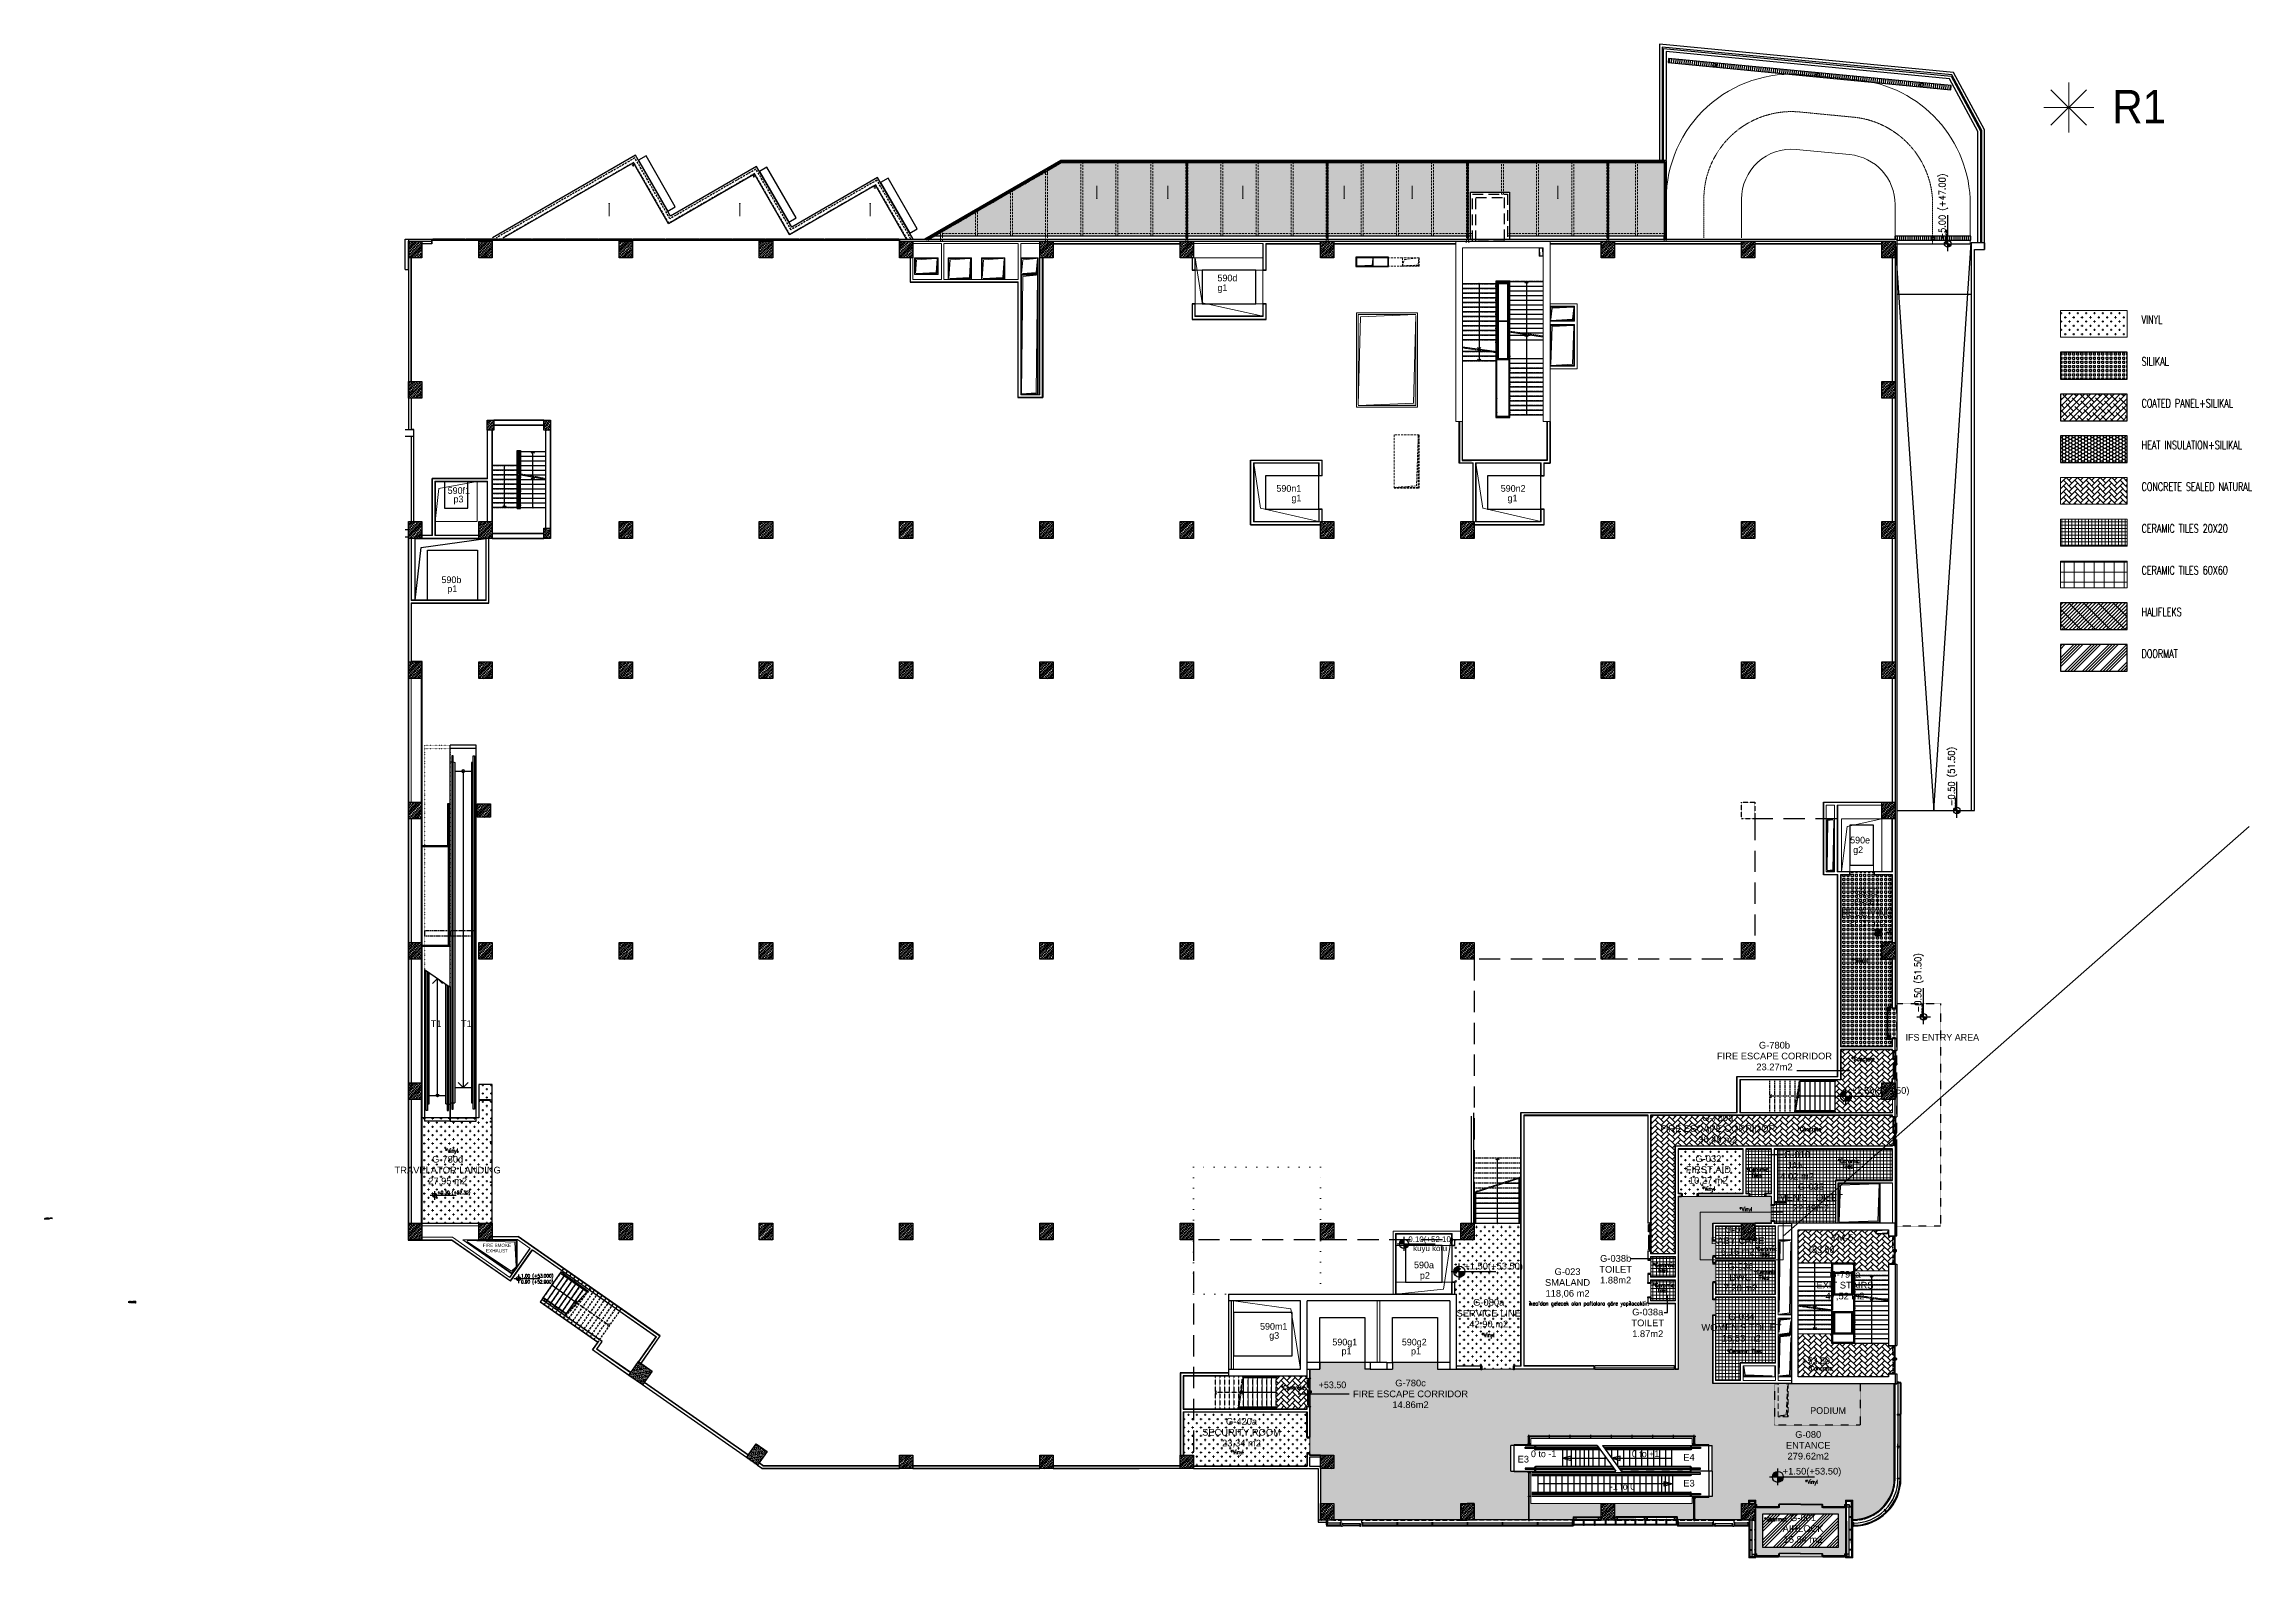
# Model space of a CAD drawing. Header units: metres. Extents: x -11920 to 1298, y -8631 to 433.
import ezdxf
from ezdxf.enums import TextEntityAlignment as Align

# ---------------------------------------------------------------- set-up
doc = ezdxf.new("R2010")
doc.units = ezdxf.units.M
doc.header["$LTSCALE"] = 0.01
doc.header["$MEASUREMENT"] = 0
for name, pattern in [('$0$DONUS1', [2.3, 1, -0.3, 1]), ('DASHDOT', [1, 0.5, -0.25, 0, -0.25]), ('DASHDOT2', [0.5, 0.25, -0.125, 0, -0.125]), ('DASHED2', [9.525, 6.35, -3.175]), ('DOT', [6.35, 0, -6.35]), ('DOT2', [0.125, 0, -0.125]), ('HIDDEN', [9.525, 6.35, -3.175]), ('HIDDEN2', [0.1875, 0.125, -0.0625])]:
    doc.linetypes.add(name, pattern=pattern)
doc.layers.get('0').update_dxf_attribs({"color": 30, "lineweight": 0})
for name, color, linetype, lineweight in [('Ag-040', 2, 'Continuous', 20), ('Ag-110', 3, 'Continuous', 30), ('AG-Door_Aluminum', 60, 'Continuous', 13), ('AG-Drain', 141, 'Continuous', 13), ('AG-ELEV-03', 9, 'Continuous', 20), ('AG-Glazing', 12, 'Continuous', 15), ('AG-Gutter', 190, 'Continuous', 15), ('AG-Insulation_Heat_Rockwool', 95, 'BATTING', 13), ('AG-Metal_Profile', 122, 'Continuous', 18), ('AG-Notation_Slope', 255, 'Continuous', 9), ('AG-Profile_Aluminium', 122, 'Continuous', 9), ('AG-Slab_Boundry_Above', 225, 'DOT', 20), ('AG-Slab_Hole', 163, 'Continuous', 20), ('AG-Steel-Hidden', 197, 'HIDDEN2', 20), ('AG-Steel_Primary', 122, 'Continuous', 30), ('AG-Wall', 4, 'Continuous', 20), ('AG-WALL-GYP-WHITE', 35, 'Continuous', 20), ('AI-040', 2, 'Continuous', 20), ('AI-040 @ 250', 2, 'Continuous', 20), ('Cephe Duvarı', 3, 'Continuous', 30), ('DOS-AG-Floor_Ceramic', 171, 'Continuous', 15), ('DOS-AG-Floor_Concrete(with hardener)', 14, 'Continuous', 18), ('DOS-AG-Floor_PVC', 91, 'Continuous', 15), ('DOS-AG-Text', 7, 'Continuous', 0), ('DP SUZGEC', 7, '$0$DONUS1', 25), ('PERDE DUVAR', 5, 'Continuous', 40), ('shaft', 3, 'Continuous', 20), ('SP2-Flooring', 4, 'DASHED2', 9)]:
    doc.layers.add(name, color=color, linetype=linetype, lineweight=lineweight)
for name, color, linetype in [('AG-DOOR', 2, 'Continuous'), ('AG-ELEV-02', 152, 'Continuous'), ('AG-HANDRAIL', 20, 'Continuous'), ('AG-HATCH', 9, 'Continuous'), ('AG-HIDDEN', 9, 'HIDDEN'), ('AG-HIDDEN1', 4, 'DOT'), ('AG-PLASTER', 73, 'Continuous'), ('AG-STAIR', 3, 'Continuous'), ('AI-120', 4, 'Continuous'), ('AR-ESCALATOR', 3, 'Continuous'), ('AR-HANDRAIL', 20, 'Continuous'), ('AR-STEEL', 122, 'Continuous'), ('AR-WALL-GYP-WHITE', 44, 'Continuous'), ('CAM', 1, 'Continuous'), ('DOS-AG-Doormat', 131, 'Continuous'), ('DOS-AG-Floor-Acrudur', 57, 'Continuous'), ('DOS-AG-Floor-Acrydur-2', 33, 'Continuous'), ('DOS-AG-Floor-CoatedPanel', 254, 'Continuous'), ('DOS-AG-Floor-halifleks', 240, 'Continuous'), ('DOS-AG-Floor-Silikal', 57, 'Continuous'), ('V-0_Hatch_Concrete', 252, 'Continuous'), ('V-0_Notation_Level_200', 2, 'Continuous'), ('V-0_Notation_Level_200 @ 1', 2, 'Continuous'), ('V-0_Notation_Level_200 @ 10', 2, 'Continuous'), ('V-0_Notation_Level_200 @ 50', 2, 'Continuous'), ('V-2_Column', 160, 'Continuous'), ('V-2_Stair', 100, 'Continuous'), ('V-2_Wall', 4, 'Continuous'), ('V-2_Wall_Concrete', 160, 'Continuous'), ('V-5_Mechanical', 222, 'Continuous')]:
    doc.layers.add(name, color=color, linetype=linetype)
doc.styles.add('$0$IIS IKEA SANS', font='')
doc.styles.add('ALANLAR_B8$0$ALANLAR_B8$0$VIVA_100', font='arial.ttf', dxfattribs={"height": 25})
doc.styles.add('ARIAL', font='arial.ttf', dxfattribs={"width": 0.9})
doc.styles.add('ARIAL-ING', font='arial.ttf')
doc.styles.add('IIS IKEA SANS', font='')
doc.styles.add('IKEA-ACAD-A103_2 Kartal B3 (P1 Parking Level)$0$IIS IKEA SANS', font='')
doc.styles.add('KOT', font='simplex.shx', dxfattribs={"width": 0.9})
doc.styles.add('TROMANS', font='simplex.shx')
doc.styles.get('$0$IIS IKEA SANS').set_extended_font_data('IKEA Sans')
doc.styles.get('IIS IKEA SANS').set_extended_font_data('IKEA Sans')
doc.styles.get('IKEA-ACAD-A103_2 Kartal B3 (P1 Parking Level)$0$IIS IKEA SANS').set_extended_font_data('IKEA Sans')
doc.linetypes.add('BATTING', pattern='A,0.00254,-2.54,[134,ltypeshp.shx,S=2.54,R=0,X=-2.54,Y=0],-5.08,[134,ltypeshp.shx,S=2.54,R=180,X=2.54,Y=0],-2.54', length=10.16254)
pattern_1 = [(45, (-19036.79, -4512.143), (-10.606602, 10.606602), []), (45, (-19026.183, -4512.143), (-10.606602, 10.606602), [7.5, -3.75])]

msp = doc.modelspace()

# ---------------------------------------------------------------- texts
at = {"layer": 'Ag-040'}
for s, style, p in [('590d', 'IIS IKEA SANS', (-4895, -987)), ('g1', 'IIS IKEA SANS', (-4895, -1045)), ('590n1', 'IIS IKEA SANS', (-4542, -2247)), ('590n2', 'IIS IKEA SANS', (-3199, -2247)), ('g1', 'IIS IKEA SANS', (-4452, -2305)), ('g1', 'IIS IKEA SANS', (-3158, -2305)), ('590b', '$0$IIS IKEA SANS', (-9541, -2794)), ('p1', '$0$IIS IKEA SANS', (-9506, -2848)), ('590e', 'IIS IKEA SANS', (-1107, -4353)), ('g2', 'IIS IKEA SANS', (-1089, -4411)), ('590m1', '$0$IIS IKEA SANS', (-4640, -7265)), ('g3', '$0$IIS IKEA SANS', (-4585, -7319)), ('590g1', '$0$IIS IKEA SANS', (-4207, -7359)), ('p1', '$0$IIS IKEA SANS', (-4152, -7413)), ('590g2', '$0$IIS IKEA SANS', (-3791, -7359)), ('p1', '$0$IIS IKEA SANS', (-3736, -7413))]:
    msp.add_text(s, height=40, dxfattribs=dict(at, style=style)).set_placement(p)
at = {"layer": 'Ag-040', "transparency": 33554687, "style": 'IKEA-ACAD-A103_2 Kartal B3 (P1 Parking Level)$0$IIS IKEA SANS'}
for s, p in [('590f1', (-9504, -2260)), ('p3', (-9469, -2311))]:
    msp.add_text(s, height=40, dxfattribs=at).set_placement(p)
at = {"layer": 'Ag-040', "style": 'ARIAL'}
for s, p in [('T1', (-9573, -5432)), ('T1', (-9392, -5432)), ('YM-5', (-1155, -6713)), ('E3', (-3064, -8040)), ('E4', (-2072, -8029)), ('E3', (-2072, -8184))]:
    msp.add_text(s, height=40, dxfattribs=at).set_placement(p, align=Align.MIDDLE_CENTER)
at = {"layer": 'Ag-040', "lineweight": -2, "transparency": 33554610, "style": 'IIS IKEA SANS'}
for s, p in [('590a', (-3718, -6897)), ('p2', (-3683, -6960))]:
    msp.add_text(s, height=40, dxfattribs=at).set_placement(p)
at = {"layer": 'DOS-AG-Text', "ltscale": 0.3, "transparency": 33554687, "style": 'ARIAL-ING', "width": 0.9}
msp.add_text('R1', height=200, dxfattribs=at).set_placement((463, -41))
at = {"layer": 'DOS-AG-Text', "ltscale": 1000, "style": 'TROMANS', "width": 0.7}
for s, height, p in [('VINYL', 50, (638, -1242)), ('SILIKAL', 50, (638, -1492)), ('COATED PANEL+SILIKAL', 50, (638, -1742)), ('HEAT INSULATION+SILIKAL', 50, (638, -1992)), ('CONCRETE SEALED NATURAL', 50, (638, -2242)), ('CERAMIC TILES 20X20', 50, (638, -2492)), ('CERAMIC TILES 60X60', 50, (638, -2742)), ('HALIFLEKS', 50, (638, -2992)), ('DOORMAT', 50, (638, -3242)), ('*Silikal', 25, (-1097, -5066)), ('*Concrete', 25, (-1101, -5656)), ('*Concrete', 25, (-1422, -6076)), ('*Vinyl', 25, (-9520, -6205)), ('*Ceramic ', 25, (-1728, -6318)), ('Tiles', 25, (-1698, -6351)), ('*Ceramic ', 25, (-1182, -6266)), ('Tiles', 25, (-1152, -6299)), ('*Vinyl', 25, (-1993, -6433)), ('*Vinyl', 25, (-1771, -6555)), ('*Ceramic ', 25, (-2289, -6889)), ('*Ceramic ', 25, (-1678, -6793)), ('Tiles', 25, (-1649, -6826)), ('*Ceramic ', 25, (-2290, -7010)), ('Tiles', 25, (-2259, -6922)), ('*Ceramic ', 25, (-1682, -6933)), ('Tiles', 25, (-1653, -6965)), ("ikea'dan gelecek olan paftalara göre yapilacaktir. ", 25, (-3031, -7120)), ('Tiles', 25, (-2261, -7042)), ('*Vinyl', 25, (-3315, -7309)), ('*Ceramic Tiles ', 25, (-1845, -7407)), ('*Concrete', 25, (-1357, -7508)), ('*Concrete', 25, (-4515, -7623)), ('*Vinyl', 25, (-4817, -8010)), ('*Vinyl', 25, (-1378, -8188)), ('*Doormat', 25, (-1623, -8412))]:
    msp.add_text(s, height=height, dxfattribs=at).set_placement(p)
at = {"layer": 'shaft', "ltscale": 0.3, "style": '$0$IIS IKEA SANS'}
for s, p in [('FIRE SMOKE', (-9294, -6770)), ('EXHAUST', (-9274, -6802))]:
    msp.add_text(s, height=20, dxfattribs=at).set_placement(p)

# ---------------------------------------------------------------- blocks, each defined once
blk = doc.blocks.new('IIS_RoomInfo_2D')
at = {"style": 'IIS IKEA SANS'}
for tag, p, height in [('IIS_ROOMINFO_1:ROOMNAME', (-5.19, 1.61), 2), ('IIS_ROOMINFO_1:ROOMNO', (-5.19, -1.39), 2), ('IIS_ROOMINFO_1:ROOMM2', (-5.19, -3.64), 1.25)]:
    blk.add_attdef(tag, p, '', height=height, dxfattribs=at)
blk = doc.blocks.new('*U13')
at = {"style": 'ARIAL'}
for tag, p in [('NO', (1.68, 0.8)), ('MAHAL', (1.68, -1.8)), ('ALAN', (1.68, -4.4))]:
    blk.add_attdef(tag, text='', height=1.6, dxfattribs=at).set_placement(p, align=Align.MIDDLE_CENTER)
blk = doc.blocks.new('150714_ARSA$0$KOLON 80X120')
at = {"layer": 'V-0_Hatch_Concrete'}
h = blk.add_hatch(dxfattribs=at)
h.set_pattern_fill('ANSI33', color=256, scale=60)
h.set_pattern_definition(pattern_1)
h.paths.add_polyline_path([(0, 100), (80, 100), (80, 0), (0, 0)])
blk.add_lwpolyline([(0, 100), (80, 100), (80, 0), (0, 0), (0, 100)])
blk = doc.blocks.new('150714_ARSA$0$Kolon 80x80')
at = {"layer": 'V-0_Hatch_Concrete'}
h = blk.add_hatch(dxfattribs=at)
h.set_pattern_fill('ANSI33', color=256, scale=0.6)
h.set_pattern_definition([(45, (-173.56495, -48.76922), (-0.10606602, 0.10606602), []), (45, (-173.45888, -48.76922), (-0.10606602, 0.10606602), [0.075, -0.0375])])
h.paths.add_polyline_path([(0, 0.8), (0.8, 0.8), (0.8, 0), (0, 0)])
blk.add_lwpolyline([(0, 0.8), (0.8, 0.8), (0.8, 0), (0, 0), (0, 0.8)])
blk = doc.blocks.new('A$C78DE2B09')
at = {"layer": 'V-2_Wall_Concrete'}
for p, q in [((8400, 1100), (2200, 1100)), ((2200, 1100), (2200, -8500)), ((2600, -8100), (2600, 700)), ((2600, 700), (8000, 700)), ((8000, 700), (8000, 340)), ((8000, -1360), (8000, -6240)), ((8400, -1360), (8400, -6240)), ((2200, -8500), (8400, -8500)), ((8000, -8100), (2600, -8100)), ((8000, -7940), (8000, -8100))]:
    blk.add_line(p, q, dxfattribs=at)
for points in [[(8000, 340), (8400, 340), (8400, 1100)], [(8000, -1360), (8400, -1360)], [(8000, -6240), (8400, -6240)], [(8000, -7940), (8400, -7940), (8400, -8500)]]:
    blk.add_lwpolyline(points, dxfattribs=at)
blk = doc.blocks.new('*U24')
h = blk.add_hatch(color=256)
h.paths.add_polyline_path([(0, 0), (248, 0, 0.4142136), (0, 248)])
h.paths.add_polyline_path([(0, -248), (0, 0), (-248, 0, 0.4142136)])
for p, q in [((-547, 0), (2149, 0)), ((0, 503), (0, -536))]:
    blk.add_line(p, q)
blk.add_circle((0, 0), 248)
at = {"style": 'KOT', "width": 0.9}
blk.add_attdef('BITMIS-KOT', text='', height=400, dxfattribs=at).set_placement((319, 15), align=Align.BOTTOM_LEFT)
blk.add_attdef('KABA-KOT', text='', height=400, dxfattribs=at).set_placement((314, -177), align=Align.TOP_LEFT)
blk = doc.blocks.new('*U96')
at = {"layer": 'V-0_Notation_Level_200 @ 1'}
ref = blk.add_blockref('*U24', (-523, -763), dxfattribs=dict(at, xscale=0.0016, yscale=0.0016, zscale=0.0016, rotation=90))
ref.add_attrib('BITMIS-KOT', '-5.00 (+47.00)', dxfattribs={"layer": '0', "height": 0.8, "rotation": 90, "style": 'KOT', "width": 0.9}).set_placement((-523, -762), align=Align.BOTTOM_LEFT)
at = {"layer": 'V-0_Notation_Level_200 @ 10'}
ref = blk.add_blockref('*U24', (-523, -763), dxfattribs=dict(at, xscale=0.016, yscale=0.016, zscale=0.016, rotation=90))
ref.add_attrib('BITMIS-KOT', '-5.00 (+47.00)', dxfattribs={"layer": '0', "height": 8, "rotation": 90, "style": 'KOT', "width": 0.9}).set_placement((-523, -758), align=Align.BOTTOM_LEFT)
at = {"layer": 'V-0_Notation_Level_200 @ 50'}
ref = blk.add_blockref('*U24', (-523, -763), dxfattribs=dict(at, xscale=0.08, yscale=0.08, zscale=0.08, rotation=90))
ref.add_attrib('BITMIS-KOT', '-5.00 (+47.00)', dxfattribs={"layer": '0', "height": 40, "rotation": 90, "style": 'KOT', "width": 0.9}).set_placement((-524, -737), align=Align.BOTTOM_LEFT)
blk = doc.blocks.new('*U97')
at = {"layer": 'V-0_Notation_Level_200 @ 1'}
ref = blk.add_blockref('*U24', (-468, -4156), dxfattribs=dict(at, xscale=0.0016, yscale=0.0016, zscale=0.0016, rotation=90))
ref.add_attrib('BITMIS-KOT', '-0.50 (51.50)', dxfattribs={"layer": '0', "height": 0.8, "rotation": 90, "style": 'KOT', "width": 0.9}).set_placement((-468, -4155), align=Align.BOTTOM_LEFT)
at = {"layer": 'V-0_Notation_Level_200 @ 10'}
ref = blk.add_blockref('*U24', (-468, -4156), dxfattribs=dict(at, xscale=0.016, yscale=0.016, zscale=0.016, rotation=90))
ref.add_attrib('BITMIS-KOT', '-0.50 (51.50)', dxfattribs={"layer": '0', "height": 8, "rotation": 90, "style": 'KOT', "width": 0.9}).set_placement((-468, -4151), align=Align.BOTTOM_LEFT)
at = {"layer": 'V-0_Notation_Level_200 @ 50'}
ref = blk.add_blockref('*U24', (-468, -4156), dxfattribs=dict(at, xscale=0.08, yscale=0.08, zscale=0.08, rotation=90))
ref.add_attrib('BITMIS-KOT', '-0.50 (51.50)', dxfattribs={"layer": '0', "height": 40, "rotation": 90, "style": 'KOT', "width": 0.9}).set_placement((-469, -4130), align=Align.BOTTOM_LEFT)
blk = doc.blocks.new('A$C459D224A')
at = {"linetype": 'Continuous'}
for p, q in [((-41.4, -75.15), (-41.4, -71.45)), ((-41.25, -75.15), (-41.25, -71.45))]:
    blk.add_line(p, q, dxfattribs=at)
at = {"layer": 'shaft'}
blk.add_line((-50, -71.45), (-50, -75.55), dxfattribs=at)
blk.add_lwpolyline([(-50, -71.45), (-46.57, -71.93), (-46, -75.55)], dxfattribs=at)
at = {"layer": 'V-2_Wall'}
for p, q in [((-50.3, -71.45), (-50.3, -75.55)), ((-50.15, -71.45), (-50.15, -75.55)), ((-44.85, -75.15), (-45.6, -75.15)), ((-44.85, -75.55), (-44.85, -75.15)), ((-44.85, -75.15), (-44.85, -75.55)), ((-42.15, -75.15), (-42.15, -75.55)), ((-41.83, -75.15), (-42.15, -75.15)), ((-40.83, -75.15), (-40.5, -75.15)), ((-40.5, -75.15), (-40.5, -75.55)), ((-37.05, -75.15), (-37.8, -75.15)), ((-37.8, -75.15), (-37.8, -75.55)), ((-45.6, -75.55), (-44.85, -75.55)), ((-41.83, -75.55), (-42.15, -75.55)), ((-40.83, -75.55), (-40.5, -75.55)), ((-37.8, -75.55), (-37.05, -75.55))]:
    blk.add_line(p, q, dxfattribs=at)
at = {"layer": 'V-2_Wall_Concrete'}
for p, q in [((-50.3, -71.05), (-36.65, -71.05)), ((-50.3, -71.05), (-50.3, -71.45)), ((-40.45, -71.05), (-37.05, -71.05)), ((-36.65, -75.55), (-36.65, -71.05)), ((-46, -71.45), (-50.3, -71.45)), ((-46, -75.55), (-46, -71.45)), ((-37.05, -71.45), (-45.6, -71.45)), ((-45.6, -75.95), (-45.6, -71.45)), ((-40.83, -75.15), (-41.83, -75.15)), ((-41.83, -75.15), (-41.83, -75.55)), ((-40.83, -75.15), (-40.83, -75.55)), ((-50.3, -75.55), (-46, -75.55)), ((-50.3, -75.55), (-50.3, -75.95)), ((-50.3, -75.95), (-45.6, -75.95)), ((-41.83, -75.55), (-40.83, -75.55))]:
    blk.add_line(p, q, dxfattribs=at)
blk.add_lwpolyline([(-37.05, -71.45), (-37.05, -75.55), (-36.65, -75.55)], dxfattribs=at)
at = {"layer": 'V-5_Mechanical', "linetype": 'Continuous'}
blk.add_lwpolyline([(-50, -74.75), (-46.5, -74.75), (-46.5, -72.15), (-50, -72.15), (-50, -74.75)], dxfattribs=at)
for points in [[(-42.15, -75.15), (-44.85, -75.15), (-44.85, -72.45), (-42.15, -72.45)], [(-37.8, -75.15), (-40.5, -75.15), (-40.5, -72.45), (-37.8, -72.45)]]:
    blk.add_lwpolyline(points, close=True, dxfattribs=at)
blk = doc.blocks.new('*U27')
for p, q in [((-493, 0), (2191, 0)), ((0, -493), (0, 493))]:
    blk.add_line(p, q)
at = {"const_width": 328}
for points in [[(0, 164, 0.4142136), (-164, 0, 0.4142136)], [(0, -164, 0.4142136), (164, 0, 0.4142136)]]:
    blk.add_lwpolyline(points, format="xyb", dxfattribs=at)
blk.add_circle((0, 0), 328)
at = {"style": 'ALANLAR_B8$0$ALANLAR_B8$0$VIVA_100'}
for tag, p in [('%%P0.00', (1897, 137)), ('-0.07', (1834, -502))]:
    blk.add_attdef(tag, text='', height=400, dxfattribs=at).set_placement(p, align=Align.RIGHT)
blk = doc.blocks.new('conta')
at = {"layer": 'AG-Door_Aluminum', "color": 9, "ltscale": 10}
for p, q in [((-2650, 5346), (-2650, 5346)), ((-2650, 5345), (-2649, 5345)), ((-2650, 5344), (-2650, 5344)), ((-2650, 5344), (-2650, 5344)), ((-2649, 5345), (-2649, 5346)), ((-2649, 5345), (-2649, 5345)), ((-2649, 5345), (-2649, 5345)), ((-2649, 5345), (-2649, 5345)), ((-2649, 5344), (-2649, 5344)), ((-2649, 5344), (-2649, 5344)), ((-2649, 5344), (-2649, 5344))]:
    blk.add_line(p, q, dxfattribs=at)
for centre, radius, start, end in [((-2650, 5346), 0.05, 140.6345, 188.9372), ((-2650, 5346), 0.0696, 22.2428, 159.258), ((-2650, 5345), 0.03, 160.3382, 273.2666), ((-2650, 5342), 3.01, 80.4362, 93.2666), ((-2653, 5345), 3.19, 350.4674, 8.9372), ((-2650, 5345), 0.03, 90, 196.7772), ((-2651, 5345), 1.24, 340.3382, 16.7772), ((-2650, 5344), 0.02, 170.4674, 213.7451), ((-2651, 5345), 2.33, 7.5897, 18.7951), ((-2649, 5346), 0.05, 18.7951, 42.1429), ((-2649, 5345), 0.03, 4.7972, 123.0062), ((-2649, 5345), 0.05, 142.7347, 180.2669), ((-2658, 5345), 9.36, 353.6857, 357.8537), ((-2649, 5345), 0.03, 260.4362, 338.7066), ((-2649, 5345), 0.05, 52.7347, 142.7347), ((-2649, 5345), 0.05, 322.7347, 52.7347), ((-2649, 5345), 0.05, 187.5897, 322.7347), ((-2649, 5345), 0.05, 270, 303.0062), ((-2650, 5345), 1.27, 338.7066, 23.0418), ((-2649, 5344), 0.1, 173.9571, 217.2653), ((-2649, 5344), 0.05, 217.2653, 307.2653), ((-2649, 5344), 0.05, 307.2653, 37.2653), ((-2649, 5344), 0.1, 173.6857, 217.2653), ((-2649, 5344), 0.231, 353.9571, 81.9004)]:
    blk.add_arc(centre, radius, start, end, dxfattribs=at)
for points, knots in [([(-2649, 5346), (-2649, 5346), (-2649, 5346), (-2649, 5345), (-2649, 5346), (-2649, 5345), (-2650, 5346), (-2650, 5346), (-2650, 5346), (-2650, 5346)], [0.0086373, 0.0086373, 0.0086373, 0.0086373, 0.1097304, 0.3133405, 0.4430081, 0.5658764, 0.7165186, 0.8527974, 0.9648495, 0.9648495, 0.9648495, 0.9648495]), ([(-2650, 5344), (-2650, 5344), (-2650, 5345), (-2650, 5344), (-2649, 5344), (-2649, 5344), (-2649, 5344)], [0, 0, 0, 0, 0.1008757, 0.3841126, 0.5436166, 0.6906785, 0.6906785, 0.6906785, 0.6906785])]:
    blk.add_open_spline(points, degree=3, knots=knots, dxfattribs=at)
blk = doc.blocks.new('YANGIN KAC KAPI')
at = {"layer": 'AG-HATCH', "lineweight": 5, "ltscale": 2}
h = blk.add_hatch(color=256, dxfattribs=at)
h.dxf.hatch_style = 1
h.paths.add_polyline_path([(-1.64, -0.02), (-1.65, -0.02), (-1.65, -0.01), (-1.64, -0.01)])
h = blk.add_hatch(color=256, dxfattribs=at)
h.dxf.hatch_style = 1
h.paths.add_polyline_path([(0.02, -0.02), (0.03, -0.02), (0.03, -0.01), (0.02, -0.01)])
at = {"layer": 'AG-DOOR', "color": 4, "lineweight": -2, "ltscale": 10}
for p, q in [((-0.83, 0.05), (-0.83, 0.03)), ((-0.83, 0.03), (-0.81, 0.03)), ((-0.81, 0.03), (-0.81, 0.05)), ((-0.73, 0.08), (-0.8, 0.08)), ((-0.73, 0.06), (-0.8, 0.06)), ((-0.73, 0.02), (-0.73, 0.01)), ((-0.69, 0.02), (-0.73, 0.02)), ((-0.72, 0.02), (-0.72, 0.05)), ((-0.7, 0.02), (-0.7, 0.05)), ((-0.68, 0.01), (-0.68, 0.02))]:
    blk.add_line(p, q, dxfattribs=at)
at = {"layer": 'AG-DOOR', "color": 9, "linetype": 'HIDDEN', "ltscale": 100}
for p, q in [((-1.59, -0.05), (-1.59, -0.04)), ((-1.59, -0.05), (-1.59, -0.04)), ((-1.59, -0.05), (-1.59, -0.04)), ((-1.58, -0.05), (-1.55, -0.05)), ((-1.57, -0.14), (-1.55, -0.14)), ((-1.55, -0.04), (-1.55, -0.05)), ((-1.55, -0.05), (-1.55, -0.1)), ((-1.55, -0.1), (-1.55, -0.14)), ((-1.55, -0.1), (-1.55, -0.1)), ((-0.74, -0.11), (-1.55, -0.11)), ((-0.74, -0.14), (-1.55, -0.14)), ((-0.74, -0.1), (-0.74, -0.14)), ((-0.74, -0.1), (-0.74, -0.1)), ((-0.72, -0.14), (-0.74, -0.14)), ((-0.73, -0.05), (-0.73, -0.04)), ((-0.73, -0.05), (-0.73, -0.04)), ((-0.73, -0.05), (-0.73, -0.04)), ((-0.73, -0.05), (-0.73, -0.1)), ((-0.7, -0.05), (-0.73, -0.05)), ((-0.7, -0.04), (-0.7, -0.05)), ((-0.53, -0.04), (-0.53, -0.05)), ((-0.52, -0.05), (-0.49, -0.05)), ((-0.51, -0.14), (-0.49, -0.14)), ((-0.49, -0.05), (-0.49, -0.04)), ((-0.49, -0.05), (-0.49, -0.04)), ((-0.49, -0.05), (-0.49, -0.04)), ((-0.49, -0.05), (-0.49, -0.1)), ((-0.49, -0.1), (-0.49, -0.14)), ((-0.49, -0.1), (-0.49, -0.1)), ((-0.49, -0.11), (-0.1, -0.11)), ((-0.49, -0.14), (-0.1, -0.14)), ((-0.1, -0.1), (-0.1, -0.14)), ((-0.1, -0.1), (-0.1, -0.1)), ((-0.08, -0.14), (-0.1, -0.14)), ((-0.09, -0.04), (-0.09, -0.05)), ((-0.09, -0.05), (-0.09, -0.1)), ((-0.06, -0.05), (-0.09, -0.05)), ((-0.06, -0.05), (-0.06, -0.04)), ((-0.06, -0.05), (-0.06, -0.04)), ((-0.06, -0.05), (-0.06, -0.04))]:
    blk.add_line(p, q, dxfattribs=at)
at = {"layer": 'AG-DOOR', "color": 9, "ltscale": 10}
for p, q in [((-0.63, 0), (-0.62, 0)), ((-0.63, 0), (-0.63, 0)), ((-0.63, -0.02), (-0.63, 0)), ((-0.62, -0.01), (-0.63, -0.02)), ((-0.63, -0.01), (-0.62, -0.01)), ((-0.63, -0.02), (-0.63, -0.02)), ((-0.63, -0.02), (-0.63, -0.02))]:
    blk.add_line(p, q, dxfattribs=at)
at = {"layer": 'AG-DOOR', "color": 4, "lineweight": -2, "ltscale": 10}
for centre, radius, start, end in [((-0.8, 0.05), 0.03, 90, 180), ((-0.8, 0.05), 0.01, 90, 180), ((-0.73, 0.05), 0.03, 0, 90), ((-0.73, 0.05), 0.01, 0, 90), ((-0.73, 0.02), 0.0025, 90, 180), ((-0.69, 0.02), 0.0025, 0, 90)]:
    blk.add_arc(centre, radius, start, end, dxfattribs=at)
at = {"layer": 'AG-DOOR', "color": 9, "linetype": 'HIDDEN', "ltscale": 100}
for centre, radius, start, end in [((-1.21, -0.02), 0.376, 183.5277, 197.6198), ((-1.58, -0.05), 0.0025, 180, 270), ((-1.57, -0.14), 0.0025, 197.6198, 270), ((-1.55, -0.05), 0.0025, 270, 0), ((-1.55, -0.1), 0.0025, 180, 270), ((-0.74, -0.1), 0.0025, 270, 0), ((-0.73, -0.05), 0.0025, 180, 270), ((-0.73, -0.05), 0.0025, 180, 270), ((-0.73, -0.05), 0.0025, 180, 270), ((-0.72, -0.14), 0.0025, 270, 342.3802), ((-1.07, -0.02), 0.376, 342.3802, 356.4723), ((-0.7, -0.05), 0.0025, 270, 0), ((-0.15, -0.02), 0.376, 183.5277, 197.6198), ((-0.52, -0.05), 0.0025, 180, 270), ((-0.51, -0.14), 0.0025, 197.6198, 270), ((-0.49, -0.05), 0.0025, 270, 0), ((-0.49, -0.05), 0.0025, 270, 0), ((-0.49, -0.05), 0.0025, 270, 0), ((-0.49, -0.1), 0.0025, 180, 270), ((-0.1, -0.1), 0.0025, 270, 0), ((-0.09, -0.05), 0.0025, 180, 270), ((-0.08, -0.14), 0.0025, 270, 342.3802), ((-0.43, -0.02), 0.376, 342.3802, 356.4723), ((-0.06, -0.05), 0.0025, 270, 0)]:
    blk.add_arc(centre, radius, start, end, dxfattribs=at)
at = {"layer": 'AG-Door_Aluminum', "color": 9, "ltscale": 10}
for p, q in [((-1.68, 0.02), (-1.68, 0.02)), ((-1.67, 0.01), (-1.67, 0.02)), ((-1.67, 0.01), (-1.67, 0.02)), ((-1.67, 0.01), (-1.67, 0.01)), ((-1.67, 0.01), (-1.67, 0.01)), ((-1.66, 0.01), (-1.66, 0.02)), ((-1.65, 0.02), (-1.66, 0.01)), ((-1.64, 0.01), (-1.66, 0.01)), ((-1.64, 0.01), (-1.64, 0.01)), ((-1.64, -0.01), (-1.64, 0)), ((0.02, 0.01), (0.04, 0.01)), ((0.02, 0.01), (0.02, 0.01)), ((0.02, -0.01), (0.02, 0)), ((0.03, 0.02), (0.04, 0.01)), ((0.04, 0.01), (0.04, 0.02)), ((0.05, 0.01), (0.05, 0.02)), ((0.05, 0.01), (0.05, 0.02)), ((0.05, 0.01), (0.05, 0.01)), ((0.05, 0.01), (0.05, 0.01)), ((0.06, 0.02), (0.06, 0.02)), ((-1.64, -0.02), (-1.64, -0.01)), ((-1.64, -0.02), (-1.64, -0.02)), ((0.02, -0.02), (0.02, -0.01)), ((0.02, -0.02), (0.02, -0.02))]:
    blk.add_line(p, q, dxfattribs=at)
at = {"layer": 'AG-Door_Aluminum', "ltscale": 0.3}
for p, q in [((-1.66, 0.01), (-0.61, 0.01)), ((-1.66, 0.01), (-0.61, 0.01)), ((-1.66, 0.01), (-1.64, 0.01)), ((-1.66, 0.01), (-1.64, 0.01)), ((-1.66, 0.01), (-1.66, 0.01)), ((-1.66, 0.01), (-1.66, 0.01)), ((-1.65, 0.01), (-1.65, 0.01)), ((-1.64, -0.01), (-1.64, 0.01)), ((-1.64, 0.01), (-1.64, 0.01)), ((-1.64, -0.01), (-1.64, 0.01)), ((-0.63, -0.01), (-0.63, 0.01)), ((-0.61, 0.01), (-0.63, 0.01)), ((-0.63, 0.01), (-0.63, 0.01)), ((-0.61, 0.01), (-0.63, 0.01)), ((-0.63, -0.01), (-0.63, 0.01)), ((-0.62, 0.01), (-0.62, 0)), ((-0.62, 0.01), (-0.6, 0.01)), ((-0.62, 0.01), (-0.6, 0.01)), ((-0.61, 0.01), (-0.61, 0.01)), ((-0.61, 0.01), (-0.61, 0.01)), ((-0.61, 0.01), (-0.61, 0.01)), ((-0.6, 0.01), (-0.59, 0.01)), ((-0.6, 0.01), (-0.59, 0.01)), ((0.04, 0.01), (-0.59, 0.01)), ((0.04, 0.01), (-0.59, 0.01)), ((0.02, -0.01), (0.02, 0.01)), ((0.04, 0.01), (0.02, 0.01)), ((0.02, 0.01), (0.02, 0.01)), ((0.04, 0.01), (0.02, 0.01)), ((0.02, -0.01), (0.02, 0.01)), ((0.03, 0.01), (0.03, 0.01)), ((0.04, 0.01), (0.04, 0.01)), ((0.04, 0.01), (0.04, 0.01)), ((-1.64, -0.04), (-1.64, -0.01)), ((-1.64, -0.04), (-1.64, -0.01)), ((-0.63, -0.04), (-1.64, -0.04)), ((-1.64, -0.04), (-0.63, -0.04)), ((-0.65, -0.06), (-0.65, -0.04)), ((-0.65, -0.04), (-0.63, -0.04)), ((-0.65, -0.06), (-0.65, -0.04)), ((-0.65, -0.04), (-0.63, -0.04)), ((-0.58, -0.06), (-0.65, -0.06)), ((-0.58, -0.06), (-0.65, -0.06)), ((-0.63, -0.04), (-0.63, -0.01)), ((-0.63, -0.04), (-0.63, -0.01)), ((-0.63, -0.04), (-0.63, -0.05)), ((-0.63, -0.05), (-0.62, -0.05)), ((-0.62, -0.05), (-0.62, -0.04)), ((-0.58, -0.04), (-0.58, -0.06)), ((-0.58, -0.04), (-0.58, -0.06)), ((-0.58, -0.04), (0.02, -0.04)), ((0.02, -0.04), (-0.58, -0.04)), ((0.02, -0.04), (0.02, -0.01)), ((0.02, -0.04), (0.02, -0.01))]:
    blk.add_line(p, q, dxfattribs=at)
at = {"layer": 'AG-Door_Aluminum', "color": 4, "ltscale": 0.3}
for p, q in [((-1.64, 0), (-1.64, -0.01)), ((0.02, 0), (0.02, -0.01)), ((-1.65, -0.04), (-1.66, -0.04)), ((-1.65, -0.02), (-1.65, -0.01)), ((-1.65, -0.01), (-1.65, -0.01)), ((-1.64, -0.03), (-1.64, -0.04)), ((0.02, -0.03), (0.02, -0.04)), ((0.03, -0.02), (0.03, -0.01)), ((0.03, -0.01), (0.03, -0.01)), ((0.03, -0.04), (0.04, -0.04))]:
    blk.add_line(p, q, dxfattribs=at)
for points in [[(-1.67, 0.01), (-1.67, 0), (-1.68, 0), (-1.68, 0.01, -0.414214), (-1.67, 0.01), (-1.66, 0.01, -0.414214), (-1.66, 0.01, 0.414214), (-1.66, 0.01), (-1.65, 0.01)], [(-1.65, 0.01), (-1.66, 0.01, -0.414214), (-1.66, 0.01, 0.414214), (-1.66, 0.01), (-1.67, 0.01, 0.414214), (-1.67, 0.01)], [(-1.64, 0), (-1.64, -0.01, -0.414214), (-1.64, -0.01, 0.414214), (-1.65, -0.01), (-1.65, -0.02, 0.414214), (-1.64, -0.02, -0.414214), (-1.64, -0.03), (-1.64, -0.04, -0.414214), (-1.65, -0.04), (-1.66, -0.04, 1), (-1.66, -0.04), (-1.62, -0.04)], [(0.02, 0), (0.02, -0.01, 0.414214), (0.02, -0.01, -0.414214), (0.03, -0.01), (0.03, -0.02, -0.414214), (0.02, -0.02, 0.414214), (0.02, -0.03), (0.02, -0.04, 0.414214), (0.03, -0.04), (0.04, -0.04, -1), (0.04, -0.04), (0, -0.04)], [(0.05, 0.01), (0.05, 0), (0.06, 0), (0.06, 0.01, 0.414214), (0.05, 0.01), (0.04, 0.01, 0.414214), (0.04, 0.01, -0.414214), (0.04, 0.01), (0.03, 0.01)], [(0.03, 0.01), (0.04, 0.01, 0.414214), (0.04, 0.01, -0.414214), (0.04, 0.01), (0.05, 0.01, -0.414214), (0.05, 0.01)], [(-1.63, -0.04), (-1.63, -0.04), (-1.62, -0.04, -1), (-1.62, -0.05), (-1.66, -0.05)], [(0.01, -0.04), (0.01, -0.04), (0, -0.04, 1), (0, -0.05), (0.04, -0.05)]]:
    blk.add_lwpolyline(points, format="xyb", dxfattribs=at)
at = {"layer": 'AG-Door_Aluminum', "ltscale": 0.3}
for points in [[(-0.62, 0.01), (-0.62, 0, 0.414214), (-0.62, 0), (-0.62, 0, -0.414214), (-0.62, 0), (-0.62, -0.04, -0.414214), (-0.62, -0.04), (-0.62, -0.04)], [(-0.62, 0), (-0.62, 0, -0.414214), (-0.62, 0), (-0.62, -0.04, -0.414214), (-0.62, -0.04), (-0.62, -0.04, 0.414214), (-0.62, -0.04), (-0.62, -0.05, -0.414214), (-0.62, -0.05), (-0.63, -0.05, -0.469603), (-0.63, -0.05), (-0.63, -0.04)]]:
    blk.add_lwpolyline(points, format="xyb", dxfattribs=at)
at = {"layer": 'AG-Door_Aluminum', "color": 9, "ltscale": 10}
for centre in [(-1.66, 0.03), (0.04, 0.03)]:
    blk.add_circle(centre, 0.0126, dxfattribs=at)
for centre, radius, start, end in [((-1.66, 0.03), 0.0163, 196.3458, 241.2012), ((-1.67, 0.02), 0.00297, 12.1292, 36.6827), ((-1.66, 0.01), 0.007, 144.8285, 196.6008), ((-1.66, 0.01), 0.004, 133.501, 269.7288), ((-1.64, 0), 0.005, 0, 89.9977), ((-1.64, 0), 0.002, 0, 90), ((0.02, 0), 0.005, 90.0023, 180), ((0.02, 0), 0.002, 90, 180), ((0.04, 0.01), 0.007, 343.3992, 35.1715), ((0.04, 0.01), 0.004, 270.2712, 46.499), ((0.04, 0.03), 0.0163, 298.7988, 343.6542), ((0.05, 0.02), 0.00297, 143.3173, 167.8708)]:
    blk.add_arc(centre, radius, start, end, dxfattribs=at)
at = {"layer": 'AG-Door_Aluminum', "ltscale": 0.3}
for centre, radius, start, end in [((-1.66, 0.01), 0.001, 90, 180), ((-1.66, 0.01), 0.001, 180, 270), ((-1.64, 0.01), 0.001, 0, 90), ((-0.63, 0.01), 0.001, 90, 180), ((-0.62, 0.01), 0.0005, 90, 180), ((-0.62, 0.01), 0.001, 90, 180), ((-0.61, 0.01), 0.001, 0, 90), ((-0.61, 0.01), 0.001, 270, 0), ((0.02, 0.01), 0.001, 90, 180), ((0.04, 0.01), 0.001, 0, 90), ((0.04, 0.01), 0.001, 270, 0), ((-1.64, -0.04), 0.001, 180, 270), ((-0.65, -0.04), 0.001, 90, 180), ((-0.65, -0.04), 0.0005, 90, 180), ((-0.65, -0.06), 0.001, 180, 270), ((-0.65, -0.06), 0.0005, 180, 270), ((-0.63, -0.04), 0.001, 270, 0), ((-0.63, -0.04), 0.001, 349.3803, 90), ((-0.63, -0.04), 0.0005, 348.932, 90), ((-0.63, -0.05), 0.001, 168.932, 270), ((-0.62, 0), 0.001, 180, 270), ((-0.62, -0.04), 0.0005, 90, 180), ((-0.62, -0.05), 0.001, 270, 0), ((-0.58, -0.04), 0.001, 90.0003, 180), ((-0.58, -0.04), 0.0005, 90, 180), ((-0.58, -0.06), 0.001, 270, 0), ((-0.58, -0.06), 0.0005, 270, 0), ((0.02, -0.04), 0.001, 270, 0)]:
    blk.add_arc(centre, radius, start, end, dxfattribs=at)
at = {"layer": 'AG-Door_Aluminum', "color": 4, "ltscale": 0.3}
for centre, radius, start, end in [((-1.65, 0), 0.0026, 0, 90), ((-1.65, 0), 0.0008, 0, 90), ((0.03, 0), 0.0026, 90, 180), ((0.03, 0), 0.0008, 90, 180), ((-1.66, -0.04), 0.0033, 90, 270), ((-1.65, -0.01), 0.002, 90, 180), ((-1.65, -0.01), 0.0005, 270, 0), ((-1.65, -0.02), 0.002, 180, 270), ((-1.65, -0.03), 0.0005, 0, 90), ((-1.65, -0.04), 0.0005, 270, 0), ((0.03, -0.01), 0.0005, 180, 270), ((0.03, -0.03), 0.0005, 90, 180), ((0.03, -0.04), 0.0005, 180, 270), ((0.03, -0.01), 0.002, 0, 90), ((0.03, -0.02), 0.002, 270, 0), ((0.04, -0.04), 0.0033, 270, 90)]:
    blk.add_arc(centre, radius, start, end, dxfattribs=at)
at = {"layer": 'AG-HATCH', "color": 9, "linetype": 'Continuous'}
for p, q in [((-1.66, -0.04), (-1.66, -0.04)), ((-1.65, -0.04), (-1.65, -0.04)), ((-1.65, -0.04), (-1.65, -0.04)), ((-1.65, -0.04), (-1.65, -0.04)), ((-1.65, -0.04), (-1.65, -0.04)), ((-1.65, -0.04), (-1.65, -0.04)), ((-1.65, -0.04), (-1.65, -0.04)), ((-1.65, -0.04), (-1.64, -0.04)), ((-1.64, -0.04), (-1.64, -0.04)), ((-1.64, -0.04), (-1.64, -0.04)), ((0.02, -0.04), (0.02, -0.04)), ((0.03, -0.04), (0.02, -0.04)), ((0.02, -0.04), (0.02, -0.04)), ((0.03, -0.04), (0.02, -0.04)), ((0.03, -0.04), (0.03, -0.04)), ((0.03, -0.04), (0.03, -0.04)), ((0.03, -0.04), (0.03, -0.04)), ((0.03, -0.04), (0.03, -0.04)), ((0.03, -0.04), (0.03, -0.04)), ((0.03, -0.04), (0.03, -0.04))]:
    blk.add_line(p, q, dxfattribs=at)
at = {"layer": 'AG-HATCH', "ltscale": 2.5}
for points in [[(-1.68, -0.06), (-1.66, -0.06), (-1.66, -0.02), (-1.68, -0.02), (-1.68, -0.06)], [(0.04, -0.06), (0.06, -0.06), (0.06, -0.02), (0.04, -0.02), (0.04, -0.06)]]:
    blk.add_lwpolyline(points, dxfattribs=at)
at = {"layer": 'AG-HATCH', "lineweight": 5, "ltscale": 2}
for points in [[(-1.65, -0.02), (-1.64, -0.02), (-1.64, -0.01), (-1.65, -0.01), (-1.65, -0.02)], [(0.03, -0.02), (0.02, -0.02), (0.02, -0.01), (0.03, -0.01), (0.03, -0.02)]]:
    blk.add_lwpolyline(points, dxfattribs=at)
at = {"layer": 'AG-HATCH', "color": 9, "linetype": 'Continuous'}
for centre, radius, start, end in [((-1.65, -0.18), 0.134, 92.2975, 94.4863), ((-1.65, -0.02), 0.0251, 258.2003, 270.9174), ((-1.65, -0.04), 0.00211, 270, 0), ((-1.65, -0.04), 0.00105, 270.0106, 324.9923), ((-1.65, -0.04), 0.000211, 151.2102, 270), ((-1.65, -0.04), 0.000316, 331.169, 157.4401), ((-1.65, -0.04), 0.000211, 145.0123, 270), ((-1.65, -0.04), 0.000316, 324.9586, 145.0152), ((-1.64, -0.04), 0.000526, 15.5884, 180), ((-1.64, -0.02), 0.0245, 268.7806, 294.546), ((-1.64, -0.01), 0.0327, 278.2922, 296.0474), ((-1.64, -0.04), 0.00147, 195.5887, 270), ((-1.63, -0.04), 0.000526, 285.3148, 104.5082), ((0.02, -0.02), 0.0245, 245.454, 271.2194), ((0.02, -0.01), 0.0327, 243.9526, 261.7078), ((0.01, -0.04), 0.000526, 75.4918, 254.6852), ((0.02, -0.04), 0.000526, 0, 164.4116), ((0.02, -0.04), 0.00147, 270, 344.4113), ((0.02, -0.04), 0.00211, 180, 270), ((0.03, -0.04), 0.00105, 215.0077, 269.9894), ((0.03, -0.04), 0.000526, 0, 35.0077), ((0.03, -0.04), 0.000526, 270, 0), ((0.03, -0.04), 0.000211, 270, 28.7898), ((0.03, -0.04), 0.000316, 22.5599, 208.831), ((0.03, -0.04), 0.000211, 270, 34.9877), ((0.03, -0.04), 0.000316, 34.9848, 215.0414)]:
    blk.add_arc(centre, radius, start, end, dxfattribs=at)
at = {"layer": 'AG-Insulation_Heat_Rockwool', "ltscale": 48}
for p, q in [((-0.63, -0.01), (-1.64, -0.01)), ((-0.62, -0.01), (0.02, -0.01))]:
    blk.add_line(p, q, dxfattribs=at)
at = {"layer": 'AG-Door_Aluminum', "ltscale": 0.3, "xscale": -0.01, "yscale": 0.01, "zscale": 0.01, "rotation": 270}
blk.add_blockref('conta', (-54.08, 26.45), dxfattribs=at)
blk = doc.blocks.new('A$C5BCB4934')
at = {"layer": 'PERDE DUVAR', "lineweight": -2}
blk.add_lwpolyline([(-564, 0), (-564, 1080), (0, 1080), (0, 0), (-40, 0), (-40, 1040), (-524, 1040), (-524, 0)], close=True, dxfattribs=at)
blk = doc.blocks.new('KAPI-90')
at = {"layer": 'AG-DOOR', "ltscale": 0.3}
for points in [[(0, 19), (5, 19), (5, 0), (0, 0)], [(85, 19), (90, 19), (90, 0), (85, 0)]]:
    blk.add_lwpolyline(points, close=True, dxfattribs=at)
blk = doc.blocks.new('KAPI-100')
at = {"layer": 'AG-DOOR', "ltscale": 0.3}
for points in [[(2, 0), (2, -5), (-17, -5), (-17, 0)], [(2, -95), (2, -100), (-17, -100), (-17, -95)]]:
    blk.add_lwpolyline(points, close=True, dxfattribs=at)
blk = doc.blocks.new('KAPI-120')
at = {"layer": 'AG-DOOR', "ltscale": 0.3}
for points in [[(-17, 0), (-17, -5), (2, -5), (2, 0)], [(-17, -115), (-17, -120), (2, -120), (2, -115)]]:
    blk.add_lwpolyline(points, close=True, dxfattribs=at)
blk = doc.blocks.new('KAPI-200')
at = {"layer": 'AG-DOOR', "ltscale": 0.3}
for points in [[(0, 12), (5, 12), (5, -12), (0, -12)], [(195, 12), (200, 12), (200, -12), (195, -12)]]:
    blk.add_lwpolyline(points, close=True, dxfattribs=at)
blk = doc.blocks.new('A$C692B7A84')
for p, q in [((18, 173), (0, 173)), ((6, 173), (0, 173)), ((6, 173), (0, 173)), ((0, -20), (0, 173)), ((2, 4), (2, 149)), ((6, 149), (2, 149)), ((6, 149), (6, 173)), ((6, 171), (18, 171)), ((12, 150), (12, 171)), ((18, 151), (18, 173)), ((18, 172), (20, 172)), ((18, 171), (20, 171)), ((22, 173), (20, 173)), ((20, 168), (20, 173)), ((22, 168), (20, 168)), ((22, 173), (22, 168)), ((6, 4), (2, 4)), ((6, 4), (6, -19)), ((12, 3), (12, -18)), ((18, 2), (18, -20)), ((6, -19), (0, -20)), ((6, -19), (0, -20)), ((18, -20), (0, -20)), ((6, -18), (18, -18)), ((18, -17), (20, -17)), ((18, -19), (20, -19)), ((22, -14), (20, -14)), ((20, -14), (20, -19)), ((22, -19), (20, -19)), ((22, -19), (22, -14))]:
    blk.add_line(p, q)
for centre, radius, start, end in [((15, 150), 21.7, 100.5402, 113.2676), ((6, 169), 0.752, 113.2679, 246.7321), ((15, 147), 21.7, 97.0619, 113.2676), ((15, 188), 21.7, 246.7351, 249.2009), ((15, 188), 21.7, 246.7351, 249.2009), ((15, 145), 21.7, 97.0599, 113.2687), ((6, 167), 0.752, 113.2679, 246.7321), ((15, 186), 21.7, 246.7351, 249.2009), ((15, 186), 21.7, 246.7351, 249.2009), ((6, 165), 0.752, 113.2679, 246.7321), ((15, 143), 21.7, 97.0599, 113.2687), ((15, 184), 21.7, 246.7351, 249.2009), ((6, 163), 0.752, 113.2679, 246.7321), ((15, 141), 21.7, 97.0599, 113.2687), ((15, 182), 21.7, 246.7351, 249.2009), ((6, 160), 0.752, 113.2679, 246.7321), ((15, 139), 21.7, 97.0599, 113.2687), ((15, 180), 21.7, 246.7351, 249.2009), ((6, 158), 0.752, 113.2679, 246.7321), ((15, 137), 21.7, 97.0599, 113.2687), ((15, 178), 21.7, 246.7351, 249.2009), ((6, 156), 0.752, 113.2679, 246.7321), ((15, 175), 21.6, 246.7279, 249.2033), ((15, 135), 21.7, 97.059, 113.3121), ((6, 154), 0.752, 113.2679, 246.7321), ((15, 133), 21.7, 97.0587, 113.3132), ((6, 152), 0.752, 113.2663, 246.7337), ((15, 173), 21.7, 246.7351, 249.2009), ((12, 163), 12.9, 240.6149, 298.8432), ((12, -10), 12.9, 61.1568, 119.3851), ((6, 1), 0.752, 113.2663, 246.7337), ((15, -20), 21.7, 110.7991, 113.2649), ((15, 20), 21.7, 246.6868, 262.9413), ((6, -1), 0.752, 113.2679, 246.7321), ((6, -3), 0.752, 113.2679, 246.7321), ((15, -22), 21.6, 110.7967, 113.2721), ((15, 18), 21.7, 246.6879, 262.941), ((15, -25), 21.7, 110.7991, 113.2649), ((15, 16), 21.7, 246.7313, 262.9401), ((6, -5), 0.752, 113.2679, 246.7321), ((15, -27), 21.7, 110.7991, 113.2649), ((15, 14), 21.7, 246.7313, 262.9401), ((6, -7), 0.752, 113.2679, 246.7321), ((15, -29), 21.7, 110.7991, 113.2649), ((15, 12), 21.7, 246.7313, 262.9401), ((6, -9), 0.752, 113.2679, 246.7321), ((15, -31), 21.7, 110.7991, 113.2649), ((15, 10), 21.7, 246.7313, 262.9401), ((6, -11), 0.752, 113.2679, 246.7321), ((15, 8), 21.7, 246.7313, 262.9401), ((15, -33), 21.7, 110.7991, 113.2649), ((15, -33), 21.7, 110.7991, 113.2649), ((6, -14), 0.752, 113.2679, 246.7321), ((15, 6), 21.7, 246.7324, 262.9381), ((6, -16), 0.752, 113.2679, 246.7321), ((15, -35), 21.7, 110.7991, 113.2649), ((15, -35), 21.7, 110.7991, 113.2649), ((15, 4), 21.7, 246.7324, 259.4598)]:
    blk.add_arc(centre, radius, start, end)
blk = doc.blocks.new('$0$150714_ARSA$0$KOLON 80X120')
at = {"layer": 'V-0_Hatch_Concrete'}
h = blk.add_hatch(dxfattribs=at)
h.set_pattern_fill('ANSI33', color=256, scale=60)
h.set_pattern_definition(pattern_1)
h.paths.add_polyline_path([(0, 100), (80, 100), (80, 0), (0, 0)])
blk.add_lwpolyline([(0, 100), (80, 100), (80, 0), (0, 0), (0, 100)])
blk = doc.blocks.new('exhaust')
at = {"color": 8, "ltscale": 0.3}
blk.add_lwpolyline([(0, 700), (4640, 700), (4640, 0), (0, 0)], close=True, dxfattribs=at)
for points in [[(50, 650), (0, 700)], [(50, 50), (0, 0)], [(4590, 650), (4640, 700)], [(4640, 0), (4590, 50)]]:
    blk.add_lwpolyline(points, dxfattribs=at)
at = {"color": 122, "ltscale": 0.3}
blk.add_lwpolyline([(50, 650), (4590, 650), (4590, 50), (50, 50)], close=True, dxfattribs=at)
for points in [[(2305, 80), (80, 80), (80, 620), (2305, 620), (2305, 80)], [(2335, 620), (4560, 620), (4560, 80), (2335, 80), (2335, 620)]]:
    blk.add_lwpolyline(points, dxfattribs=at)
blk = doc.blocks.new('exhaust_2')
at = {"color": 8, "ltscale": 0.3}
for points in [[(-6250, -2120), (-4890, -2120), (-4890, -3280), (-6250, -3280)], [(-3910, -2120), (-2550, -2120), (-2550, -3280), (-3910, -3280)]]:
    blk.add_lwpolyline(points, close=True, dxfattribs=at)
for points in [[(-6200, -2170), (-6250, -2120)], [(-4940, -2170), (-4890, -2120)], [(-3860, -2170), (-3910, -2120)], [(-2600, -2170), (-2550, -2120)], [(-6200, -3230), (-6250, -3280)], [(-4940, -3230), (-4890, -3280)], [(-3860, -3230), (-3910, -3280)], [(-2600, -3230), (-2550, -3280)]]:
    blk.add_lwpolyline(points, dxfattribs=at)
at = {"color": 122, "ltscale": 0.3}
for points in [[(-6200, -2170), (-4940, -2170), (-4940, -3230), (-6200, -3230)], [(-6170, -2200), (-4970, -2200), (-4970, -3200), (-6170, -3200)], [(-3860, -2170), (-2600, -2170), (-2600, -3230), (-3860, -3230)], [(-3830, -2200), (-2630, -2200), (-2630, -3200), (-3830, -3200)]]:
    blk.add_lwpolyline(points, close=True, dxfattribs=at)
blk = doc.blocks.new('*U98')
at = {"layer": 'V-0_Notation_Level_200 @ 1'}
ref = blk.add_blockref('*U24', (-668, -5391), dxfattribs=dict(at, xscale=0.0016, yscale=0.0016, zscale=0.0016, rotation=90))
ref.add_attrib('BITMIS-KOT', '-0.50 (51.50)', dxfattribs={"layer": '0', "height": 0.8, "rotation": 90, "style": 'KOT', "width": 0.9}).set_placement((-668, -5390), align=Align.BOTTOM_LEFT)
at = {"layer": 'V-0_Notation_Level_200 @ 10'}
ref = blk.add_blockref('*U24', (-668, -5391), dxfattribs=dict(at, xscale=0.016, yscale=0.016, zscale=0.016, rotation=90))
ref.add_attrib('BITMIS-KOT', '-0.50 (51.50)', dxfattribs={"layer": '0', "height": 8, "rotation": 90, "style": 'KOT', "width": 0.9}).set_placement((-668, -5385), align=Align.BOTTOM_LEFT)
at = {"layer": 'V-0_Notation_Level_200 @ 50'}
ref = blk.add_blockref('*U24', (-668, -5391), dxfattribs=dict(at, xscale=0.08, yscale=0.08, zscale=0.08, rotation=90))
ref.add_attrib('BITMIS-KOT', '-0.50 (51.50)', dxfattribs={"layer": '0', "height": 40, "rotation": 90, "style": 'KOT', "width": 0.9}).set_placement((-669, -5365), align=Align.BOTTOM_LEFT)
blk = doc.blocks.new('$0$A$C6A8A08DC')
at = {"layer": 'DP SUZGEC', "color": 0}
for p, q in [((-0.1, 0.1), (-0.133, 0.133)), ((-0.1, 0.067), (0.1, 0.067)), ((-0.1, 0.033), (-0.03, 0.033)), ((-0.1, 0), (-0.045, 0)), ((0.03, 0.033), (0.1, 0.033)), ((0.045, 0), (0.1, 0)), ((0.1, 0.1), (0.133, 0.133)), ((-0.1, -0.1), (-0.133, -0.133)), ((-0.1, -0.033), (-0.03, -0.033)), ((-0.1, -0.067), (0.1, -0.067)), ((0.03, -0.033), (0.1, -0.033)), ((0.1, -0.1), (0.133, -0.133))]:
    blk.add_line(p, q, dxfattribs=at)
blk.add_lwpolyline([(-0.1, -0.1), (0.1, -0.1), (0.1, 0.1), (-0.1, 0.1)], close=True, dxfattribs=at)
blk.add_circle((0, 0), 0.045, dxfattribs=at)
blk = doc.blocks.new('A$C3FE3018E')
at = {"layer": 'AG-HANDRAIL', "ltscale": 100}
for points in [[(-3427, -470), (-1460, -470), (-1460, -520), (-3434, -520)], [(-3693, -2330), (-1460, -2330), (-1460, -2280), (-3686, -2280)]]:
    blk.add_lwpolyline(points, dxfattribs=at)
at = {"layer": 'AG-HANDRAIL', "color": 9, "ltscale": 100}
for points in [[(-3315, -420), (-3315, -432), (-3245, -432), (-3245, -420)], [(-2475, -420), (-2475, -432), (-2405, -432), (-2405, -420)], [(-1635, -420), (-1635, -432), (-1565, -432), (-1565, -420)], [(-3315, -2380), (-3315, -2367), (-3245, -2367), (-3245, -2380)], [(-2475, -2380), (-2475, -2367), (-2405, -2367), (-2405, -2380)], [(-1635, -2380), (-1635, -2367), (-1565, -2367), (-1565, -2380)]]:
    blk.add_lwpolyline(points, close=True, dxfattribs=at)
for points in [[(-3285, -432), (-3285, -470)], [(-3275, -432), (-3275, -470)], [(-2445, -432), (-2445, -470)], [(-2435, -432), (-2435, -470)], [(-1605, -432), (-1605, -470)], [(-1595, -432), (-1595, -470)], [(-3285, -2367), (-3285, -2330)], [(-3275, -2367), (-3275, -2330)], [(-2445, -2367), (-2445, -2330)], [(-2435, -2367), (-2435, -2330)], [(-1605, -2367), (-1605, -2330)], [(-1595, -2367), (-1595, -2330)]]:
    blk.add_lwpolyline(points, dxfattribs=at)
at = {"layer": 'AG-HIDDEN', "ltscale": 200}
for p, q in [((-5110, -420), (-5110, -2380)), ((-4830, -420), (-4830, -2380)), ((-4550, -420), (-4550, -2380)), ((-4270, -420), (-4270, -2380)), ((-3990, -420), (-3990, -2380)), ((-3471, -420), (-3751, -2380)), ((-3710, -420), (-3710, -2380)), ((-3430, -420), (-3430, -2380)), ((-3150, -420), (-3150, -2380)), ((-2870, -420), (-2870, -2380)), ((-2590, -420), (-2590, -2380)), ((-2310, -420), (-2310, -2380)), ((-2030, -420), (-2030, -2380)), ((-1750, -420), (-1750, -2380)), ((-1470, -420), (-1470, -2380)), ((-3611, -1400), (-5110, -1400))]:
    blk.add_line(p, q, dxfattribs=at)
blk.add_lwpolyline([(-5011, -1499), (-5110, -1400), (-5011, -1301)], dxfattribs=at)
at = {"layer": 'AG-PLASTER'}
blk.add_line((380, -570), (380, -420), dxfattribs=at)
blk.add_lwpolyline([(380, -420), (-7010, -420), (-7010, -2380), (380, -2380)], dxfattribs=at)
blk.add_lwpolyline([(380, -420), (-7010, -420), (-7010, -2380), (380, -2380)], dxfattribs=at)
at = {"layer": 'AG-STAIR', "lineweight": -2, "ltscale": 100, "transparency": 33554610}
for p, q in [((-3420, -420), (-3700, -2380)), ((-3420, -420), (-3420, -470)), ((-3420, -520), (-3420, -2280)), ((-3140, -420), (-3140, -470)), ((-3140, -520), (-3140, -2280)), ((-2860, -420), (-2860, -470)), ((-2860, -520), (-2860, -2280)), ((-2580, -420), (-2580, -470)), ((-2580, -520), (-2580, -2280)), ((-2300, -420), (-2300, -470)), ((-2300, -520), (-2300, -2280)), ((-2020, -420), (-2020, -470)), ((-2020, -520), (-2020, -2280)), ((-1740, -420), (-1740, -470)), ((-1740, -520), (-1740, -2280)), ((-1460, -420), (-1460, -2380)), ((-3420, -2330), (-3420, -2380)), ((-3140, -2330), (-3140, -2380)), ((-2860, -2330), (-2860, -2380)), ((-2580, -2330), (-2580, -2380)), ((-2300, -2330), (-2300, -2380)), ((-2020, -2330), (-2020, -2380)), ((-1740, -2330), (-1740, -2380))]:
    blk.add_line(p, q, dxfattribs=at)
at = {"layer": 'AG-STAIR', "color": 9, "ltscale": 100}
blk.add_line((-1460, -1400), (-3560, -1400), dxfattribs=at)
blk.add_lwpolyline([(-3461, -1499), (-3560, -1400), (-3461, -1301)], dxfattribs=at)
blk.add_circle((-1460, -1400), 30, dxfattribs=at)
blk = doc.blocks.new('HNDR-PLN')
at = {"layer": 'AG-HANDRAIL', "color": 9, "linetype": 'HIDDEN2'}
blk.add_lwpolyline([(20, 20), (20, -20), (-20, -20), (-20, 20)], close=True, dxfattribs=at)
at = {"layer": 'AG-HANDRAIL', "linetype": 'DASHDOT2', "ltscale": 2}
for points in [[(0, -100), (0, 100)], [(-100, 0), (100, 0)]]:
    blk.add_lwpolyline(points, dxfattribs=at)
at = {"layer": 'AG-HANDRAIL', "color": 9, "linetype": 'HIDDEN2'}
blk.add_circle((0, 0), 15, dxfattribs=at)
blk = doc.blocks.new('GVEST')
at = {"layer": 'AG-HANDRAIL', "ltscale": 0.3}
for points in [[(-16100, -3600), (-16100, -4070), (-16150, -4070), (-16150, -3550), (-6201, -3550), (-6201, -4070), (-6251, -4070), (-6251, -3600), (-16100, -3600)], [(-16100, -8610), (-16100, -5700), (-16150, -5700), (-16150, -8610), (-16100, -8610)]]:
    blk.add_lwpolyline(points, dxfattribs=at)
blk.add_lwpolyline([(-6250, -8610), (-6250, -7230), (-6200, -7230), (-6200, -8610)], close=True, dxfattribs=at)
at = {"layer": 'AG-Slab_Hole', "ltscale": 0.3}
for points in [[(-17000, -4120), (-17000, -4070), (-16000, -4070), (-16000, -3700)], [(-16000, -3700), (-6350, -3700), (-6350, -4070), (-5350, -4070), (-5350, -4120)], [(-17000, -5650), (-17000, -5700), (-16000, -5700), (-16000, -7600)], [(-11800, -7600), (-16000, -7600)], [(-6350, -7600), (-11000, -7600)], [(-5350, -7180), (-5350, -7230), (-6350, -7230), (-6350, -7600)]]:
    blk.add_lwpolyline(points, dxfattribs=at)
at = {"layer": 'AR-ESCALATOR', "color": 140}
for p, q in [((-12039, -4120), (-10922, -5650)), ((-5350, -5650), (-5350, -7180)), ((-5150, -5650), (-5150, -7180))]:
    blk.add_line(p, q, dxfattribs=at)
at = {"layer": 'AR-ESCALATOR'}
for p, q in [((-11719, -4120), (-10602, -5650)), ((-5350, -5650), (-5350, -4120)), ((-5150, -5650), (-5150, -4120))]:
    blk.add_line(p, q, dxfattribs=at)
at = {"layer": 'AR-ESCALATOR', "linetype": 'DOT2', "ltscale": 0.001}
blk.add_line((-10602, -5650), (-6923, -5650), dxfattribs=at)
at = {"layer": 'AR-ESCALATOR', "color": 140}
for points in [[(-12039, -4120), (-17200, -4120)], [(-17200, -5650), (-17200, -4120)], [(-17000, -5650), (-17000, -4120)], [(-11967, -4226), (-16350, -4226)], [(-16350, -4301), (-16350, -4226)], [(-11916, -4301), (-16350, -4301)], [(-15731, -4301), (-15731, -4385)], [(-11860, -4385), (-15731, -4385)], [(-14087, -5385), (-14087, -4385)], [(-14087, -4885), (-11481, -4885)], [(-13827, -5385), (-13827, -4385)], [(-13568, -5385), (-13568, -4385)], [(-13308, -5385), (-13308, -4385)], [(-13048, -5385), (-13048, -4385)], [(-12788, -5385), (-12788, -4385)], [(-12528, -5385), (-12528, -4385)], [(-12268, -5385), (-12268, -4385)], [(-11908, -5385), (-11908, -4385)], [(-11548, -5385), (-11548, -4792)], [(-11188, -5385), (-11188, -5285)], [(-17200, -5650), (-10922, -5650)], [(-11054, -5469), (-16350, -5469), (-16350, -5544), (-11000, -5544)], [(-5850, -5757), (-15950, -5757)], [(-15950, -5832), (-5850, -5832)], [(-15950, -5915), (-6450, -5915)], [(-15731, -5385), (-15731, -5469)], [(-11115, -5385), (-15731, -5385)], [(-15731, -5469), (-15731, -5385)], [(-15731, -5544), (-15731, -5650)], [(-15599, -5915), (-15599, -6915)], [(-7528, -6415), (-15599, -6415)], [(-15239, -5915), (-15239, -6915)], [(-14879, -5915), (-14879, -6915)], [(-14519, -5915), (-14519, -6915)], [(-14159, -5915), (-14159, -6915)], [(-13799, -5915), (-13799, -6915)], [(-13439, -5915), (-13439, -6915)], [(-13079, -5915), (-13079, -6915)], [(-12719, -5915), (-12719, -6915)], [(-12359, -5915), (-12359, -6915)], [(-11999, -5915), (-11999, -6915)], [(-11639, -5915), (-11639, -6915)], [(-11279, -5915), (-11279, -6915)], [(-10919, -5915), (-10919, -6915)], [(-10559, -5915), (-10559, -6915)], [(-10199, -5915), (-10199, -6915)], [(-9839, -5915), (-9839, -6915)], [(-9479, -5915), (-9479, -6915)], [(-9119, -5915), (-9119, -6915)], [(-8759, -5915), (-8759, -6915)], [(-8408, -5915), (-8408, -6915)], [(-8188, -5915), (-8188, -6915)], [(-7968, -5915), (-7968, -6915)], [(-7748, -5915), (-7748, -6915)], [(-7528, -5915), (-7528, -6915)], [(-6450, -5757), (-6450, -5650)], [(-6450, -5915), (-6450, -5832)], [(-6450, -5832), (-6450, -5915)], [(-5850, -5832), (-5850, -5757)], [(-15950, -6915), (-6450, -6915)], [(-15950, -6999), (-5850, -6999)], [(-5850, -7074), (-15950, -7074)], [(-5150, -7180), (-15950, -7180)], [(-6450, -6915), (-6450, -6999)], [(-6450, -6999), (-6450, -6915)], [(-6450, -7074), (-6450, -7180)], [(-5850, -6999), (-5850, -7074)]]:
    blk.add_lwpolyline(points, dxfattribs=at)
for points in [[(-15788, -4226, -0.0562772), (-15769, -4135, -0.2864185), (-15755, -4123), (-15731, -4120), (-15731, -4226)], [(-15788, -4301, 0.0739102), (-15769, -4370, 0.2864185), (-15755, -4382), (-15731, -4385), (-15731, -4301)], [(-15788, -5469, -0.0739102), (-15769, -5400, -0.2864185), (-15755, -5388), (-15731, -5385), (-15731, -5469)], [(-15788, -5544, 0.0562772), (-15769, -5635, 0.2864185), (-15755, -5647), (-15731, -5650), (-15731, -5544)], [(-6392, -5757, 0.0562772), (-6412, -5665, 0.2864185), (-6426, -5653), (-6450, -5650), (-6450, -5757)], [(-6392, -5832, -0.0739102), (-6412, -5900, -0.2864185), (-6426, -5912), (-6450, -5915), (-6450, -5832)], [(-6392, -6999, 0.0739102), (-6412, -6930, 0.2864185), (-6426, -6918), (-6450, -6915), (-6450, -6999)], [(-6392, -7074, -0.0562772), (-6412, -7165, -0.2864185), (-6426, -7177), (-6450, -7180), (-6450, -7074)]]:
    blk.add_lwpolyline(points, format="xyb", dxfattribs=at)
for points in [[(-13587, -4751), (-14087, -4885), (-13587, -5019)], [(-8032, -6281), (-7532, -6415), (-8032, -6549)]]:
    blk.add_lwpolyline(points, close=True, dxfattribs=at)
at = {"layer": 'AR-ESCALATOR'}
for points in [[(-11719, -4120), (-6450, -4120), (-6426, -4123, -0.2864185), (-6412, -4135, -0.0562772), (-6392, -4226)], [(-6392, -4301, -0.0486431), (-6405, -4371, -0.2901083), (-6419, -4383), (-6450, -4385), (-11526, -4385)], [(-6392, -5469, 0.0486431), (-6405, -5399, 0.2901083), (-6419, -5387), (-6450, -5385), (-10795, -5385)], [(-10596, -5650), (-6450, -5650), (-6426, -5647, 0.2864185), (-6412, -5635, 0.0562772), (-6392, -5544)]]:
    blk.add_lwpolyline(points, format="xyb", dxfattribs=at)
for points in [[(-11641, -4226), (-5850, -4226), (-5850, -4301), (-11587, -4301)], [(-11161, -4885), (-7559, -4885)], [(-11159, -4888), (-11159, -4385)], [(-10799, -5381), (-10799, -4385)], [(-10439, -5385), (-10439, -4385)], [(-10079, -5385), (-10079, -4385)], [(-9719, -5385), (-9719, -4385)], [(-9359, -5385), (-9359, -4385)], [(-8999, -5385), (-8999, -4385)], [(-8639, -5385), (-8639, -4385)], [(-8279, -5385), (-8279, -4385)], [(-7919, -5385), (-7919, -4385)], [(-7559, -5385), (-7559, -4385)], [(-6450, -4120), (-6450, -4226)], [(-6450, -4120), (-5150, -4120)], [(-6450, -4301), (-6450, -4385)], [(-10781, -5385), (-10775, -5385)], [(-10680, -5544), (-5850, -5544), (-5850, -5469), (-10734, -5469)], [(-10725, -5469), (-10718, -5469)], [(-10718, -5469), (-10725, -5469)], [(-10668, -5544), (-10674, -5544)], [(-10674, -5544), (-10668, -5544)], [(-10596, -5650), (-10602, -5650)], [(-6450, -5469), (-6450, -5385)], [(-6450, -5650), (-6450, -5544)], [(-5150, -5650), (-6450, -5650)]]:
    blk.add_lwpolyline(points, dxfattribs=at)
blk.add_lwpolyline([(-10661, -4751), (-11161, -4885), (-10661, -5019)], close=True, dxfattribs=at)
at = {"layer": 'AR-ESCALATOR', "linetype": 'DOT2', "ltscale": 0.001}
blk.add_lwpolyline([(-6923, -5650), (-10602, -5650)], dxfattribs=at)
blk.add_blockref('HNDR-PLN', (-16125, -3575))
for p, rotation in [((-16124, -4020), 90.00000000000004), ((-6226, -4020), 90.00000000000004), ((-6225, -8560), 180)]:
    blk.add_blockref('HNDR-PLN', p, dxfattribs=dict(rotation=rotation))
at = {"xscale": -1}
for p in [(-14887, -3575), (-13650, -3575), (-12412, -3575), (-11175, -3575), (-9937, -3575), (-8700, -3575), (-7462, -3575), (-6225, -3575), (-6225, -7280)]:
    blk.add_blockref('HNDR-PLN', p, dxfattribs=at)
for p, rotation in [((-16124, -5750), 90), ((-16125, -7155), 180), ((-16125, -8560), 180)]:
    blk.add_blockref('HNDR-PLN', p, dxfattribs=dict(at, rotation=rotation))
blk = doc.blocks.new('KKK1')
at = {"layer": 'AR-HANDRAIL', "linetype": 'DASHDOT', "ltscale": 5}
blk.add_lwpolyline([(-140, 18), (-140, -82)], dxfattribs=at)
at = {"layer": 'AR-HANDRAIL', "color": 152, "ltscale": 2.5}
blk.add_lwpolyline([(-175, -20), (-175, 0), (-105, 0), (-105, -20)], dxfattribs=at)
at = {"layer": 'AR-HANDRAIL', "color": 9, "linetype": 'HIDDEN', "ltscale": 10}
blk.add_lwpolyline([(-175, -20), (-175, -25), (-105, -25), (-105, -20)], dxfattribs=at)
blk.add_lwpolyline([(-148, -25), (-148, -60), (-132, -60), (-132, -25)], close=True, dxfattribs=at)
blk = doc.blocks.new('A$C5B44039D')
at = {"color": 8, "ltscale": 0.3}
blk.add_lwpolyline([(-272, -213), (-277, -208)], dxfattribs=at)
at = {"layer": 'AG-HIDDEN', "ltscale": 100}
for p, q in [((-284, -217), (-484, -217)), ((-284, -245), (-484, -245)), ((-200, -201), (0, -201)), ((-200, -229), (0, -229)), ((-200, -257), (0, -257)), ((-284, -273), (-484, -273)), ((-284, -301), (-484, -301)), ((-284, -329), (-484, -329)), ((-284, -357), (-484, -357)), ((-284, -385), (-484, -385)), ((-200, -285), (0, -285)), ((-200, -313), (0, -313)), ((-200, -341), (0, -341)), ((-200, -369), (0, -369)), ((-284, -413), (-484, -413)), ((-284, -441), (-484, -441)), ((-284, -469), (-484, -469)), ((-284, -497), (-484, -497)), ((-284, -525), (-484, -525)), ((0, -530), (-207, -501)), ((-200, -397), (0, -397)), ((-200, -425), (0, -425)), ((-200, -453), (0, -453)), ((-200, -481), (0, -481)), ((-200, -523), (-78, -523)), ((-142, -509), (0, -509)), ((-284, -553), (-484, -553)), ((-484, -598), (-278, -627)), ((-310, -623), (-484, -623)), ((-284, -651), (-484, -651)), ((-200, -551), (0, -551)), ((-284, -679), (-484, -679)), ((-200, -663), (0, -663)), ((-200, -691), (0, -691)), ((-200, -719), (0, -719)), ((-200, -747), (0, -747)), ((-200, -775), (0, -775)), ((-200, -803), (0, -803)), ((-200, -831), (0, -831)), ((-200, -859), (0, -859)), ((-200, -887), (0, -887)), ((-200, -915), (0, -915)), ((-200, -943), (0, -943)), ((-200, -971), (0, -971)), ((-200, -999), (0, -999))]:
    blk.add_line(p, q, dxfattribs=at)
at = {"layer": 'AG-STAIR'}
for p, q in [((-284, -216), (-484, -216)), ((-284, -244), (-484, -244)), ((-200, -200), (-284, -200)), ((-284, -200), (-284, -621)), ((-200, -502), (-200, -200)), ((-200, -202), (0, -202)), ((-200, -230), (0, -230)), ((-200, -258), (0, -258)), ((-284, -272), (-484, -272)), ((-284, -300), (-484, -300)), ((-284, -328), (-484, -328)), ((-284, -356), (-484, -356)), ((-284, -384), (-484, -384)), ((-200, -286), (0, -286)), ((-200, -314), (0, -314)), ((-200, -342), (0, -342)), ((-200, -370), (0, -370)), ((-284, -412), (-484, -412)), ((-284, -440), (-484, -440)), ((-284, -468), (-484, -468)), ((-284, -496), (-484, -496)), ((-284, -524), (-484, -524)), ((0, -535), (-207, -506)), ((-200, -398), (0, -398)), ((-200, -426), (0, -426)), ((-200, -454), (0, -454)), ((-200, -482), (0, -482)), ((-200, -1016), (-200, -507)), ((-200, -524), (-78, -524)), ((-142, -510), (0, -510)), ((-284, -552), (-484, -552)), ((-484, -593), (-278, -621)), ((-310, -622), (-484, -622)), ((-284, -650), (-484, -650)), ((-284, -626), (-284, -1016)), ((-200, -552), (0, -552)), ((-284, -678), (-484, -678)), ((-200, -664), (0, -664)), ((-200, -692), (0, -692)), ((-200, -720), (0, -720)), ((-200, -748), (0, -748)), ((-200, -776), (0, -776)), ((-200, -804), (0, -804)), ((-200, -832), (0, -832)), ((-200, -860), (0, -860)), ((-200, -888), (0, -888)), ((-200, -916), (0, -916)), ((-284, -1016), (-200, -1016)), ((-200, -944), (0, -944)), ((-200, -972), (0, -972)), ((-200, -1000), (0, -1000))]:
    blk.add_line(p, q, dxfattribs=at)
at = {"layer": 'AG-STAIR', "color": 9}
for p, q in [((-384, -216), (-384, -607)), ((-100, -202), (-100, -516)), ((-100, -521), (-100, -1000)), ((-384, -612), (-384, -678))]:
    blk.add_line(p, q, dxfattribs=at)
for points in [[(-90, -212), (-100, -202), (-110, -212)], [(-90, -531), (-100, -521), (-110, -531)], [(-394, -597), (-384, -607), (-374, -597)], [(-394, -668), (-384, -678), (-374, -668)]]:
    blk.add_lwpolyline(points, dxfattribs=at)
for centre in [(-384, -216), (-100, -1000)]:
    blk.add_circle(centre, 3, dxfattribs=at)
at = {"layer": 'AR-HANDRAIL', "color": 9, "ltscale": 2.5}
for points in [[(-202, -502), (-202, -202), (-282, -202), (-282, -621)], [(-207, -501), (-207, -207), (-278, -207), (-278, -621)], [(-202, -507), (-202, -1014), (-282, -1014), (-282, -626)], [(-207, -506), (-207, -1010), (-278, -1010), (-278, -627)]]:
    blk.add_lwpolyline(points, dxfattribs=at)
at = {"layer": 'AR-HANDRAIL', "ltscale": 2.5}
for points in [[(-202, -502), (-202, -202), (-282, -202), (-282, -621)], [(-206, -501), (-206, -206), (-278, -206), (-278, -621)], [(-202, -507), (-202, -1014), (-282, -1014), (-282, -626)], [(-206, -506), (-206, -1010), (-278, -1010), (-278, -626)]]:
    blk.add_lwpolyline(points, dxfattribs=at)
at = {"layer": 'AR-HANDRAIL', "yscale": 0.1, "zscale": 0.1}
for p, xscale, rotation in [((-284, -216), 0.1, 90), ((-200, -230), -0.1, 270), ((-284, -300), 0.1, 90), ((-284, -384), 0.1, 90), ((-200, -314), -0.1, 270), ((-284, -468), 0.1, 90), ((-200, -398), -0.1, 270), ((-200, -482), -0.1, 270), ((-284, -552), 0.1, 90), ((-284, -678), -0.1, 90), ((-200, -552), -0.1, 270), ((-200, -664), 0.1, 270), ((-284, -748), -0.1, 90), ((-200, -748), 0.1, 270), ((-284, -832), -0.1, 90), ((-284, -916), -0.1, 90), ((-200, -832), 0.1, 270), ((-200, -916), 0.1, 270), ((-284, -1000), -0.1, 90), ((-256, -1016), -0.1, 180), ((-200, -1016), -0.1, 180), ((-200, -1000), 0.1, 270)]:
    blk.add_blockref('KKK1', p, dxfattribs=dict(at, xscale=xscale, rotation=rotation))
for p, xscale in [((-256, -200), 0.1), ((-228, -200), -0.1)]:
    blk.add_blockref('KKK1', p, dxfattribs=dict(at, xscale=xscale))
blk = doc.blocks.new('ara merd 5-g')
at = {"layer": 'AG-HIDDEN', "ltscale": 100}
for p, q in [((-280, 0), (0, 0)), ((-280, -30), (0, -30)), ((-280, -60), (0, -60)), ((-280, -90), (0, -90)), ((0, -115), (-280, -205)), ((-280, -120), (-2, -120)), ((-280, -150), (0, -150)), ((-280, -180), (0, -180)), ((-280, -210), (0, -210)), ((-280, -240), (0, -240)), ((-280, -270), (0, -270)), ((-280, -300), (0, -300)), ((-280, -330), (0, -330)), ((-280, -360), (0, -360)), ((-280, -390), (0, -390))]:
    blk.add_line(p, q, dxfattribs=at)
at = {"layer": 'AG-STAIR'}
for p, q in [((0, -120), (-280, -210)), ((-275, -211), (-280, -211)), ((-275, -241), (-280, -241)), ((-5, -151), (0, -151)), ((-5, -181), (0, -181)), ((-5, -211), (0, -211)), ((-5, -241), (0, -241)), ((-275, -271), (-280, -271)), ((-275, -301), (-280, -301)), ((-275, -331), (-280, -331)), ((-275, -361), (-280, -361)), ((-275, -391), (-280, -391)), ((-5, -271), (0, -271)), ((-5, -301), (0, -301)), ((-5, -331), (0, -331)), ((-5, -361), (0, -361)), ((-5, -391), (0, -391))]:
    blk.add_line(p, q, dxfattribs=at)
at = {"layer": 'AG-STAIR', "color": 9}
for points in [[(-150, -11), (-140, -1), (-130, -11)], [(-140, -391), (-140, -1)]]:
    blk.add_lwpolyline(points, dxfattribs=at)
at = {"layer": 'AG-STAIR'}
for points in [[(-270, -211), (-10, -211)], [(-270, -241), (-10, -241)], [(-96, -151), (-10, -151)], [(-270, -271), (-10, -271)], [(-270, -301), (-10, -301)], [(-270, -331), (-10, -331)], [(-270, -361), (-10, -361)], [(-270, -391), (-10, -391)]]:
    blk.add_lwpolyline(points, dxfattribs=at)
at = {"layer": 'AG-STAIR', "color": 9}
blk.add_circle((-140, -391), 3, dxfattribs=at)
at = {"layer": 'AR-HANDRAIL', "ltscale": 2.5}
for points in [[(-5, -122), (-5, -391), (-10, -391), (-10, -123)], [(-275, -208), (-275, -391), (-270, -391), (-270, -207)]]:
    blk.add_lwpolyline(points, dxfattribs=at)
at = {"layer": 'AR-HANDRAIL', "color": 9, "ltscale": 2.5}
for points in [[(-1, -196), (-5, -196)], [(-1, -196), (-5, -196)], [(-279, -286), (-275, -286)], [(-279, -286), (-275, -286)], [(-279, -376), (-275, -376)], [(-279, -376), (-275, -376)], [(-1, -286), (-5, -286)], [(-1, -286), (-5, -286)], [(-1, -376), (-5, -376)], [(-1, -378), (-5, -378)]]:
    blk.add_lwpolyline(points, dxfattribs=at)
for points in [[(0, -200), (-1, -200), (-1, -192), (0, -192)], [(-280, -290), (-279, -290), (-279, -282), (-280, -282)], [(-280, -380), (-279, -380), (-279, -372), (-280, -372)], [(0, -290), (-1, -290), (-1, -282), (0, -282)], [(0, -380), (-1, -380), (-1, -374), (0, -374)]]:
    blk.add_lwpolyline(points, close=True, dxfattribs=at)
blk = doc.blocks.new('*U69')
h = blk.add_hatch(color=256)
h.paths.add_polyline_path([(0, 0), (248, 0, 0.4142136), (0, 248)])
h.paths.add_polyline_path([(0, -248), (0, 0), (-248, 0, 0.4142136)])
for p, q in [((-547, 0), (2570, 0)), ((0, 503), (0, -536))]:
    blk.add_line(p, q)
blk.add_circle((0, 0), 248)
at = {"style": 'KOT', "width": 0.9}
blk.add_attdef('BITMIS-KOT', text='', height=400, dxfattribs=at).set_placement((319, 15), align=Align.BOTTOM_LEFT)
blk.add_attdef('KABA-KOT', text='', height=400, dxfattribs=at).set_placement((314, -177), align=Align.TOP_LEFT)
blk = doc.blocks.new('*U99')
at = {"layer": 'V-0_Notation_Level_200 @ 10', "xscale": 0.01, "yscale": 0.01, "zscale": 0.01}
blk.add_blockref('*U69', (-11412, -7099), dxfattribs=at).add_auto_attribs({'KABA-KOT': '0.90 (+52.900)', 'BITMIS-KOT': '1.00 (+53.000)'})
at = {"layer": 'V-0_Notation_Level_200 @ 50', "xscale": 0.05, "yscale": 0.05, "zscale": 0.05}
blk.add_blockref('*U69', (-9080, -6959), dxfattribs=at).add_auto_attribs({'KABA-KOT': '0.90 (+52.900)', 'BITMIS-KOT': '1.00 (+53.000)'})
blk = doc.blocks.new('*U100')
at = {"layer": 'V-0_Notation_Level_200 @ 10', "xscale": 0.01, "yscale": 0.01, "zscale": 0.01}
blk.add_blockref('*U69', (-11914, -6600), dxfattribs=at).add_auto_attribs({'BITMIS-KOT': '+0.30 (+52.30)'})
at = {"layer": 'V-0_Notation_Level_200 @ 50', "xscale": 0.05, "yscale": 0.05, "zscale": 0.05}
blk.add_blockref('*U69', (-9582, -6460), dxfattribs=at).add_auto_attribs({'BITMIS-KOT': '+0.30 (+52.30)'})
blk = doc.blocks.new('FAGDFS')
at = {"color": 3}
for p, q in [((-15, 207), (-15, 4622)), ((15, 207), (15, 4622)), ((-35, 207), (-35, 187)), ((-35, 207), (35, 207)), ((-35, 187), (35, 187)), ((35, 207), (35, 187))]:
    blk.add_line(p, q, dxfattribs=at)
for points in [[(-12, 85), (-27, 85), (-27, 187), (-12, 187)], [(10, 165), (10, 0), (-10, 0), (-10, 165)], [(12, 85), (27, 85), (27, 187), (12, 187)]]:
    blk.add_lwpolyline(points, close=True, dxfattribs=at)
blk = doc.blocks.new('SACAK')
at = {"layer": 'AG-HATCH', "true_color": 0x303030}
h = blk.add_hatch(dxfattribs=at)
h.set_pattern_fill('ACAD_ISO07W100', color=250, scale=5, angle=45, style=0)
h.set_pattern_definition([(45, (2208.435, 745.879), (-17.67767, 17.67767), [2.5, -15])])
h.paths.add_polyline_path([(-938, 292), (-938, 31), (-12, 31), (-12, 468), (-3622, 468), (-4379, 31), (-1172, 31), (-1172, 292)])
at = {"layer": 'AG-ELEV-02'}
for p, q in [((-3625, 482), (-4440, 12)), ((-3625, 480), (-4437, 12)), ((-3625, 480), (-4436, 12)), ((-3712, 421), (-4421, 12)), ((-3713, 419), (-4419, 12)), ((-3713, 413), (-3713, 419)), ((-3712, 413), (-3712, 421)), ((-3623, 472), (-3709, 423)), ((-3709, 413), (-3709, 423)), ((-3623, 472), (-3708, 422)), ((-3708, 413), (-3708, 422)), ((2, 482), (-3625, 482)), ((0, 480), (-3625, 480)), ((0, 480), (-3625, 480)), ((-2872, 472), (-3623, 472)), ((-2873, 472), (-3623, 472)), ((-2872, 472), (-2873, 472)), ((-2873, 465), (-2873, 472)), ((-2872, 465), (-2872, 472)), ((-2031, 472), (-2869, 472)), ((-2869, 472), (-2868, 472)), ((-2869, 465), (-2869, 472)), ((-2032, 472), (-2868, 472)), ((-2868, 465), (-2868, 472)), ((-2031, 472), (-2032, 472)), ((-2032, 465), (-2032, 472)), ((-2031, 465), (-2031, 472)), ((-1191, 472), (-2029, 472)), ((-2029, 472), (-2028, 472)), ((-2029, 465), (-2029, 472)), ((-1192, 472), (-2028, 472)), ((-2028, 465), (-2028, 472)), ((-1192, 465), (-1192, 472)), ((-1191, 472), (-1192, 472)), ((-1191, 465), (-1191, 472)), ((-351, 472), (-1189, 472)), ((-1189, 472), (-1188, 472)), ((-1189, 465), (-1189, 472)), ((-352, 472), (-1188, 472)), ((-1188, 465), (-1188, 472)), ((-351, 472), (-352, 472)), ((-352, 465), (-352, 472)), ((-351, 465), (-351, 472)), ((-8, 472), (-349, 472)), ((-349, 472), (-348, 472)), ((-349, 465), (-349, 472)), ((-8, 472), (-348, 472)), ((-348, 465), (-348, 472)), ((-8, 472), (-8, 472)), ((-8, 12), (-8, 472)), ((-8, 12), (-8, 472)), ((2, 482), (0, 480)), ((0, 12), (0, 480)), ((0, 12), (0, 480)), ((2, 12), (2, 482))]:
    blk.add_line(p, q, dxfattribs=at)
at = {"layer": 'AG-ELEV-02', "ltscale": 5}
blk.add_line((0, 8), (0, 480), dxfattribs=at)
at = {"layer": 'AG-ELEV-03'}
for p, q in [((-3716, 414), (-4413, 12)), ((-3716, 414), (-3713, 419)), ((-3716, 399), (-3716, 414)), ((-3716, 399), (-3712, 399)), ((-3705, 399), (-3709, 399)), ((-3705, 420), (-3708, 422)), ((-3622, 468), (-3705, 420)), ((-3705, 399), (-3705, 420)), ((-3622, 468), (-3623, 472)), ((-2876, 468), (-3622, 468)), ((-2876, 468), (-2873, 472)), ((-2876, 451), (-2876, 468)), ((-2876, 451), (-2872, 451)), ((-2865, 451), (-2869, 451)), ((-2865, 468), (-2868, 472)), ((-2036, 468), (-2865, 468)), ((-2865, 451), (-2865, 468)), ((-2036, 468), (-2032, 472)), ((-2036, 451), (-2036, 468)), ((-2036, 451), (-2032, 451)), ((-2024, 468), (-2028, 472)), ((-2024, 451), (-2028, 451)), ((-1196, 468), (-2024, 468)), ((-2024, 451), (-2024, 468)), ((-1196, 468), (-1192, 472)), ((-1196, 451), (-1196, 468)), ((-1196, 451), (-1192, 451)), ((-1184, 468), (-1188, 472)), ((-1184, 451), (-1188, 451)), ((-356, 468), (-1184, 468)), ((-1184, 451), (-1184, 468)), ((-356, 468), (-352, 472)), ((-356, 451), (-356, 468)), ((-356, 451), (-352, 451)), ((-344, 468), (-348, 472)), ((-344, 451), (-348, 451)), ((-344, 451), (-344, 468)), ((-12, 468), (-344, 468)), ((-12, 468), (-8, 472)), ((-12, 12), (-12, 468)), ((-2038, 29), (-4382, 29)), ((-1172, 31), (-4379, 31)), ((-1182, 29), (-2038, 29)), ((-1172, 29), (-1182, 29)), ((-12, 31), (-938, 31)), ((-358, 29), (-938, 29)), ((-14, 29), (-358, 29)), ((-14, 29), (-12, 31)), ((-14, 12), (-14, 29))]:
    blk.add_line(p, q, dxfattribs=at)
at = {"layer": 'AG-Notation_Slope', "ltscale": 0.3}
for points in [[(-3410, 331), (-3410, 256), (-3408, 257), (-3410, 253), (-3412, 257), (-3410, 256)], [(-2984, 331), (-2984, 256), (-2982, 257), (-2984, 253), (-2986, 257), (-2984, 256)], [(-2536, 331), (-2536, 256), (-2534, 257), (-2536, 253), (-2538, 257), (-2536, 256)], [(-1929, 331), (-1929, 256), (-1927, 257), (-1929, 253), (-1931, 257), (-1929, 256)], [(-1521, 331), (-1521, 256), (-1519, 257), (-1521, 253), (-1523, 257), (-1521, 256)], [(-649, 331), (-649, 256), (-647, 257), (-649, 253), (-651, 257), (-649, 256)]]:
    blk.add_lwpolyline(points, dxfattribs=at)
at = {"layer": 'AG-Steel-Hidden', "ltscale": 10000}
for p, q in [((-3625, 480), (-4436, 12)), ((-3506, 480), (-3625, 480)), ((-3506, 480), (-3506, 468))]:
    blk.add_line(p, q, dxfattribs=at)
for points in [[(-3716, 413), (-3914, 299)], [(-3506, 468), (-3621, 468), (-3704, 420)], [(-3494, 480), (-3296, 480), (-3296, 468), (-3494, 468), (-3494, 480)], [(-3284, 480), (-3086, 480), (-3086, 468), (-3284, 468), (-3284, 480)], [(-3074, 480), (-2876, 480), (-2876, 468), (-3074, 468), (-3074, 480)], [(-2876, 0), (-2864, 0), (-2864, 480), (-2876, 480), (-2876, 0)], [(-2864, 480), (-2666, 480), (-2666, 468), (-2864, 468), (-2864, 480)], [(-2654, 480), (-2456, 480), (-2456, 468), (-2654, 468), (-2654, 480)], [(-2444, 480), (-2246, 480), (-2246, 468), (-2444, 468), (-2444, 480)], [(-2234, 480), (-2036, 480), (-2036, 468), (-2234, 468), (-2234, 480)], [(-2024, 0), (-2036, 0), (-2036, 480), (-2024, 480), (-2024, 0)], [(-1826, 480), (-2024, 480), (-2024, 468), (-1826, 468), (-1826, 480)], [(-1616, 480), (-1814, 480), (-1814, 468), (-1616, 468), (-1616, 480)], [(-1406, 480), (-1604, 480), (-1604, 468), (-1406, 468), (-1406, 480)], [(-1196, 480), (-1394, 480), (-1394, 468), (-1196, 468), (-1196, 480)], [(-1184, 0), (-1196, 0), (-1196, 480), (-1184, 480), (-1184, 0)], [(-986, 480), (-1184, 480), (-1184, 468), (-986, 468), (-986, 480)], [(-776, 480), (-974, 480), (-974, 468), (-776, 468), (-776, 480)], [(-566, 480), (-764, 480), (-764, 468), (-566, 468), (-566, 480)], [(-356, 480), (-554, 480), (-554, 468), (-356, 468), (-356, 480)], [(-344, 0), (-356, 0), (-356, 480), (-344, 480), (-344, 0)], [(-184, 480), (-344, 480), (-344, 468), (-184, 468), (-184, 480)], [(-12, 480), (-172, 480), (-172, 468), (-12, 468), (-12, 480)], [(0, 0), (-12, 0), (-12, 480), (0, 480), (0, 0)], [(-3926, 292), (-4124, 178)], [(-4136, 170), (-4334, 56)], [(-4346, 49), (-4430, 1)], [(-4354, 45), (-4346, 45), (-4346, 32), (-4375, 32)], [(-4334, 45), (-4136, 45), (-4136, 32), (-4334, 32), (-4334, 45)], [(-4124, 45), (-3926, 45), (-3926, 32), (-4124, 32), (-4124, 45)], [(-3914, 45), (-3716, 45), (-3716, 32), (-3914, 32), (-3914, 45)], [(-3704, 45), (-3506, 45), (-3506, 32), (-3704, 32), (-3704, 45)], [(-3494, 45), (-3296, 45), (-3296, 32), (-3494, 32), (-3494, 45)], [(-3284, 45), (-3086, 45), (-3086, 32), (-3284, 32), (-3284, 45)], [(-3074, 45), (-2876, 45), (-2876, 32), (-3074, 32), (-3074, 45)], [(-2864, 45), (-2666, 45), (-2666, 32), (-2864, 32), (-2864, 45)], [(-2654, 45), (-2456, 45), (-2456, 32), (-2654, 32), (-2654, 45)], [(-2444, 45), (-2246, 45), (-2246, 32), (-2444, 32), (-2444, 45)], [(-2234, 45), (-2036, 45), (-2036, 32), (-2234, 32), (-2234, 45)], [(-1826, 45), (-2024, 45), (-2024, 32), (-1826, 32), (-1826, 45)], [(-1616, 45), (-1814, 45), (-1814, 32), (-1616, 32), (-1616, 45)], [(-1406, 45), (-1604, 45), (-1604, 32), (-1406, 32), (-1406, 45)], [(-1196, 45), (-1394, 45), (-1394, 32), (-1196, 32), (-1196, 45)], [(-1160, 45), (-1184, 45), (-1184, 32), (-1160, 32), (-1160, 45)], [(-776, 45), (-950, 45), (-950, 32), (-776, 32), (-776, 45)], [(-566, 45), (-764, 45), (-764, 32), (-566, 32), (-566, 45)], [(-356, 45), (-554, 45), (-554, 32), (-356, 32), (-356, 45)], [(-184, 45), (-344, 45), (-344, 32), (-184, 32), (-184, 45)], [(-12, 45), (-172, 45), (-172, 32), (-12, 32), (-12, 45)]]:
    blk.add_lwpolyline(points, dxfattribs=at)
for points in [[(-3716, 0), (-3704, 0), (-3704, 434), (-3716, 427)], [(-3506, 32), (-3494, 32), (-3494, 480), (-3506, 480)], [(-3296, 32), (-3284, 32), (-3284, 480), (-3296, 480)], [(-3086, 32), (-3074, 32), (-3074, 480), (-3086, 480)], [(-2666, 32), (-2654, 32), (-2654, 480), (-2666, 480)], [(-2456, 32), (-2444, 32), (-2444, 480), (-2456, 480)], [(-2246, 32), (-2234, 32), (-2234, 480), (-2246, 480)], [(-1814, 32), (-1826, 32), (-1826, 480), (-1814, 480)], [(-1604, 32), (-1616, 32), (-1616, 480), (-1604, 480)], [(-1394, 32), (-1406, 32), (-1406, 480), (-1394, 480)], [(-974, 280), (-986, 280), (-986, 480), (-974, 480)], [(-764, 32), (-776, 32), (-776, 480), (-764, 480)], [(-554, 32), (-566, 32), (-566, 480), (-554, 480)], [(-172, 32), (-184, 32), (-184, 480), (-172, 480)], [(-3926, 32), (-3914, 32), (-3914, 313), (-3926, 306)], [(-4136, 32), (-4124, 32), (-4124, 192), (-4136, 185)], [(-4346, 0), (-4334, 0), (-4334, 71), (-4346, 64)], [(-2880, -1), (-2880, 0), (-2860, 0), (-2860, -1)], [(-2040, -1), (-2040, 0), (-2020, 0), (-2020, -1)], [(-1200, -1), (-1200, 0), (-1180, 0), (-1180, -1)], [(-360, -1), (-360, 0), (-340, 0), (-340, -1)], [(-3720, -1), (-3720, 0), (-3700, 0), (-3700, -1)]]:
    blk.add_lwpolyline(points, close=True, dxfattribs=at)
for points in [[(-3717, -1), (-3718, -1), (-3718, -10, 1), (-3717, -10)], [(-3703, -1), (-3702, -1), (-3702, -10, -1), (-3703, -10)], [(-2877, -1), (-2878, -1), (-2878, -10, 1), (-2877, -10)], [(-2863, -1), (-2862, -1), (-2862, -10, -1), (-2863, -10)], [(-2037, -1), (-2038, -1), (-2038, -10, 1), (-2037, -10)], [(-2023, -1), (-2022, -1), (-2022, -10, -1), (-2023, -10)], [(-1197, -1), (-1198, -1), (-1198, -10, 1), (-1197, -10)], [(-1183, -1), (-1182, -1), (-1182, -10, -1), (-1183, -10)], [(-357, -1), (-358, -1), (-358, -10, 1), (-357, -10)], [(-343, -1), (-342, -1), (-342, -10, -1), (-343, -10)]]:
    blk.add_lwpolyline(points, format="xyb", close=True, dxfattribs=at)
at = {"layer": 'AG-ELEV-02', "color": 3, "xscale": 0.1, "yscale": 0.1, "zscale": 0.1, "rotation": 180}
for p in [(-2870, 474), (-2030, 474), (-1190, 474), (-350, 474)]:
    blk.add_blockref('FAGDFS', p, dxfattribs=at)
blk = doc.blocks.new('YB')
at = {"layer": 'AG-STAIR', "linetype": 'Continuous'}
for p, q in [((-1.54, 22.51), (-1.54, 0)), ((-1.54, 22.51), (0, 22.51)), ((0, 22.51), (0, 0)), ((-1.54, 22.31), (0, 22.31)), ((-1.54, 21.42), (-1.44, 21.42)), ((-1.44, 0.63), (-1.44, 21.79)), ((-1.44, 21.79), (-1.36, 21.79)), ((-1.36, 21.79), (-1.36, 0.63)), ((-1.36, 21.42), (-1.26, 21.42)), ((-1.26, 1.04), (-1.26, 21.42)), ((-0.27, 1.04), (-0.27, 21.42)), ((-0.27, 21.42), (-0.18, 21.42)), ((-0.1, 21.79), (-0.18, 21.79)), ((-0.18, 21.79), (-0.18, 0.63)), ((-0.1, 0.63), (-0.1, 21.79)), ((-0.1, 21.42), (0, 21.42)), ((-1.26, 20.5), (-0.27, 20.5)), ((-0.77, 20.5), (-1.07, 20.2)), ((-0.77, 1.55), (-0.77, 20.5)), ((-0.77, 20.5), (-0.47, 20.2)), ((-1.26, 1.55), (-0.27, 1.55)), ((-1.54, 1), (-1.44, 1)), ((0, 0.2), (-1.54, 0.2)), ((0, 0), (-1.54, 0)), ((-1.36, 0.63), (-1.44, 0.63)), ((-1.36, 1), (-1.26, 1.04)), ((-0.18, 1), (-0.27, 1.04)), ((-0.18, 0.63), (-0.1, 0.63)), ((0, 1), (-0.1, 1))]:
    blk.add_line(p, q, dxfattribs=at)
blk.add_circle((-0.77, 1.55), 0.08, dxfattribs=at)
blk = doc.blocks.new('JGHFDFDSAFG')
at = {"layer": 'AG-STAIR', "linetype": 'Continuous'}
for p, q in [((0, 0), (0, 1540)), ((9089, 1540), (0, 1540)), ((200, 0), (200, 1540)), ((632, 1440), (9019, 1440)), ((632, 1360), (632, 1440)), ((8963, 1360), (632, 1360)), ((1000, 1540), (1000, 1440)), ((1000, 1360), (1040, 1265)), ((9089, 1540), (8014, 0)), ((8014, 0), (0, 0)), ((632, 180), (632, 100)), ((8140, 180), (632, 180)), ((632, 100), (8084, 100)), ((1000, 180), (1040, 275)), ((1000, 0), (1000, 100)), ((1040, 1265), (8897, 1265)), ((1040, 275), (8206, 275)), ((1546, 1265), (1546, 275)), ((1546, 770), (8552, 770))]:
    blk.add_line(p, q, dxfattribs=at)
blk.add_lwpolyline([(8252, 1070), (8552, 770), (8252, 470)], dxfattribs=at)
blk.add_circle((1546, 770), 80, dxfattribs=at)
at = {"layer": 'AR-ESCALATOR', "color": 1, "linetype": 'DOT2', "ltscale": 8000}
for p, q in [((22506, 1540), (9089, 1540)), ((22306, 1540), (22306, 0)), ((22506, 1540), (22506, 0)), ((22506, 0), (8014, 0))]:
    blk.add_line(p, q, dxfattribs=at)
blk = doc.blocks.new('ybant2')
at = {"layer": 'AG-ELEV-02'}
for p, q in [((420, 930), (340, 930)), ((340, 930), (340, 730)), ((420, 100), (420, 930)), ((0, 840), (-80, 840)), ((0, 730), (0, 840)), ((340, 730), (0, 730)), ((340, 100), (420, 100))]:
    blk.add_line(p, q, dxfattribs=at)
at = {"layer": 'AG-HIDDEN', "ltscale": 100}
for points in [[(16, 1850), (16, 1820), (170, 1820), (170, 1850), (16, 1850)], [(170, 1850), (170, 1820), (324, 1820), (324, 1850), (170, 1850)]]:
    blk.add_lwpolyline(points, dxfattribs=at)
at = {"layer": 'AG-Profile_Aluminium', "ltscale": 5}
for points in [[(340, 837), (340, 825), (345, 825), (345, 837), (340, 837)], [(408, 837), (408, 825), (420, 825), (420, 837), (408, 837)], [(420, 709), (408, 709), (408, 704), (420, 704), (420, 709)], [(420, 588), (408, 588), (408, 583), (420, 583), (420, 588)], [(420, 467), (408, 467), (408, 462), (420, 462), (420, 467)], [(420, 347), (408, 347), (408, 342), (420, 342), (420, 347)], [(420, 226), (408, 226), (408, 221), (420, 221), (420, 226)], [(420, 105), (408, 105), (408, 100), (420, 100), (420, 105)]]:
    blk.add_lwpolyline(points, dxfattribs=at)
at = {"layer": 'CAM'}
for points in [[(408, 837), (345, 837), (345, 835), (408, 835), (408, 837)], [(420, 709), (420, 825), (418, 825), (418, 709), (420, 709)], [(420, 588), (420, 704), (418, 704), (418, 588), (420, 588)], [(420, 467), (420, 583), (418, 583), (418, 467), (420, 467)], [(420, 347), (420, 462), (418, 462), (418, 347), (420, 347)], [(420, 226), (420, 342), (418, 342), (418, 226), (420, 226)], [(420, 105), (420, 221), (418, 221), (418, 105), (420, 105)]]:
    blk.add_lwpolyline(points, dxfattribs=at)
at = {"xscale": 0.1, "yscale": 0.1, "zscale": 0.1, "rotation": 90}
blk.add_blockref('JGHFDFDSAFG', (170, 710), dxfattribs=at)
at = {"lineweight": -2, "transparency": 33554610, "xscale": -100, "yscale": 100, "zscale": 100, "rotation": 180}
blk.add_blockref('YB', (324, 2961), dxfattribs=at)
blk = doc.blocks.new('kol2')
for p, q in [((-14, 0), (-17, -10)), ((-14, 0), (-14, 11)), ((-14, 0), (14, 0)), ((14, 0), (14, 12)), ((14, 0), (17, -10)), ((-14, -85), (-17, -75)), ((-14, -85), (14, -85)), ((-14, -85), (-14, -112)), ((14, -85), (17, -75)), ((14, -85), (14, -113))]:
    blk.add_line(p, q)
at = {"color": 1}
for p, q in [((0, 12), (0, -15)), ((0, -113), (0, -70))]:
    blk.add_line(p, q, dxfattribs=at)
at = {"color": 9}
for points, start_tangent, end_tangent in [([(14, 12), (2, 7), (-14, 11)], (-0.9848078, 0.1736482), (-0.9961947, 0.0871557)), ([(14, -113), (2, -108), (-14, -112)], (-0.9848078, -0.1736482), (-0.9961947, -0.0871557))]:
    blk.add_spline(points, degree=3, dxfattribs=dict(at, start_tangent=start_tangent, end_tangent=end_tangent))
blk = doc.blocks.new('domina')
for p, q in [((45, -20), (38, -20)), ((42, -8), (44, -8)), ((42, -17), (42, -23))]:
    blk.add_line(p, q)
for points in [[(30, -15), (-9, -12), (-9, -9), (-13, -9), (-13, -11), (-11, -11), (-11, -12), (-15, -12), (-15, 0), (14, 0), (14, -4, 0.4142136), (18, -8), (42, -8)], [(44, -8, 0.4142136), (48, -4), (48, 0), (77, 0), (77, -12), (73, -12), (73, -11), (75, -11), (75, -9), (71, -9), (71, -12), (53, -15)]]:
    blk.add_lwpolyline(points, format="xyb")
for points in [[(30, -16), (-10, -13), (-10, -10), (-12, -10), (-12, -11), (-11, -11), (-11, -13), (-15, -13), (-15, -16), (29, -22)], [(53, -16), (72, -13), (72, -10), (74, -10), (74, -11), (73, -11), (73, -13), (77, -13), (77, -16), (54, -22)]]:
    blk.add_lwpolyline(points)
blk.add_circle((42, -20), 12.5)
blk = doc.blocks.new('A$C608D590C')
at = {"layer": 'AG-Profile_Aluminium', "ltscale": 100}
for p, q in [((-44, 1071), (-41, 1071)), ((-44, 1024), (-44, 1071)), ((-36, 1024), (-44, 1024)), ((-42, 1069), (-42, 1069)), ((-42, 1069), (-42, 1066)), ((-42, 1066), (-33, 1066)), ((-42, 1064), (-42, 1026)), ((-11, 1064), (-42, 1064)), ((-42, 1026), (-11, 1026)), ((-41, 1071), (-40, 1070)), ((-40, 1069), (-41, 1069)), ((-41, 1069), (-41, 1069)), ((-40, 1070), (-40, 1069)), ((-36, 1024), (-36, 1015)), ((-35, 1014), (-34, 1014)), ((-22, 1024), (-34, 1024)), ((-34, 1015), (-34, 1024)), ((-32, 1066), (-24, 1066)), ((-26, 1070), (-25, 1071)), ((-26, 1069), (-26, 1070)), ((-25, 1069), (-26, 1069)), ((-25, 1071), (-22, 1071)), ((-24, 1069), (-25, 1069)), ((-24, 1066), (-24, 1069)), ((-22, 1070), (-22, 1071)), ((-22, 1066), (-22, 1070)), ((-22, 1066), (-8, 1066)), ((-8, 1024), (-21, 1024)), ((-11, 1026), (-11, 1064)), ((-9, 1065), (-7, 1064)), ((-9, 1065), (-9, 1065)), ((-9, 1060), (-9, 1064)), ((-7, 1061), (-9, 1060)), ((-9, 1060), (-9, 1060)), ((-9, 1057), (-7, 1058)), ((-9, 1034), (-9, 1057)), ((-9, 1033), (-7, 1032)), ((-7, 1030), (-9, 1031)), ((-9, 1031), (-9, 1031)), ((-9, 1030), (-9, 1026)), ((-9, 1026), (-9, 1026)), ((-9, 1026), (-7, 1026)), ((-6, 1067), (-8, 1066)), ((-8, 1066), (-8, 1066)), ((-6, 1023), (-8, 1024)), ((-8, 1024), (-8, 1024)), ((-7, 1064), (-7, 1064)), ((-7, 1059), (-7, 1061)), ((-7, 1031), (-7, 1030)), ((-7, 1026), (-7, 1027)), ((-6, 1064), (-6, 1067)), ((-6, 1064), (-6, 1064)), ((-6, 1027), (-6, 1026)), ((-6, 1026), (-6, 1024)), ((7, 1064), (7, 1067)), ((7, 1026), (7, 1024)), ((8, 1067), (9, 1066)), ((10, 1065), (8, 1064)), ((8, 1064), (8, 1064)), ((8, 1064), (8, 1064)), ((8, 1059), (8, 1061)), ((8, 1031), (8, 1030)), ((8, 1027), (8, 1026)), ((8, 1026), (8, 1027)), ((10, 1026), (8, 1026)), ((8, 1023), (9, 1024)), ((9, 1066), (9, 1066)), ((9, 1066), (14, 1066)), ((9, 1061), (10, 1060)), ((10, 1057), (9, 1058)), ((10, 1033), (9, 1032)), ((9, 1030), (10, 1031)), ((20, 1024), (9, 1024)), ((9, 1024), (9, 1024)), ((11, 1065), (10, 1065)), ((10, 1060), (11, 1060)), ((10, 1031), (11, 1031)), ((11, 1026), (10, 1026)), ((11, 1060), (11, 1064)), ((11, 1034), (11, 1057)), ((11, 1030), (11, 1026)), ((12, 1064), (12, 1026)), ((19, 1064), (13, 1064)), ((13, 1026), (19, 1026)), ((15, 1066), (15, 1067)), ((15, 1067), (15, 1067)), ((16, 1067), (16, 1066)), ((16, 1066), (19, 1066)), ((17, 1091), (17, 1093)), ((17, 1093), (21, 1093)), ((18, 1091), (17, 1091)), ((17, 1085), (17, 1088)), ((17, 1088), (18, 1088)), ((17, 1085), (18, 1085)), ((17, 1012), (17, 1010)), ((17, 1012), (18, 1012)), ((17, 1010), (18, 1009)), ((17, 1006), (17, 1005)), ((18, 1006), (17, 1006)), ((17, 1004), (21, 1004)), ((18, 1092), (18, 1091)), ((18, 1088), (18, 1087)), ((19, 1086), (18, 1086)), ((18, 1086), (18, 1085)), ((18, 1012), (18, 1012)), ((19, 1011), (18, 1011)), ((18, 1010), (18, 1010)), ((18, 1006), (18, 1006)), ((20, 1092), (19, 1092)), ((19, 1087), (20, 1087)), ((19, 1011), (20, 1010)), ((20, 1005), (19, 1005)), ((20, 1087), (20, 1092)), ((20, 1066), (20, 1086)), ((20, 1026), (20, 1064)), ((20, 1012), (20, 1024)), ((20, 1010), (20, 1006)), ((21, 1093), (21, 1005))]:
    blk.add_line(p, q, dxfattribs=at)
at = {"layer": 'AG-Profile_Aluminium', "color": 152}
for points in [[(-144, 2086), (-144, 2101), (-104, 2101), (-104, 2086)], [(-137, 1045), (-137, 2095), (-113, 2095), (-113, 1045)], [(-104, 2075), (-104, 2113), (-44, 2113), (-44, 2075)], [(-144, 1038), (-144, 1053), (-104, 1053), (-104, 1038)], [(-104, 1026), (-104, 1064), (-44, 1064), (-44, 1026)]]:
    blk.add_lwpolyline(points, close=True, dxfattribs=at)
at = {"layer": 'AG-Profile_Aluminium', "color": 8}
for points in [[(-16, 2055, 1), (-16, 2056), (-18, 2057, -0.3152988), (-18, 2057), (-18, 2057, 0.8390996), (-19, 2058), (-21, 2051, 0.5205671), (-21, 2050), (-20, 2050, -0.4142136), (-20, 2050), (-20, 2048, -0.5205671), (-21, 2047), (-22, 2048, 0.4142136), (-22, 2047), (-23, 2046, 0.4142136), (-22, 2046), (-20, 2045, 0.0679139), (-20, 2045), (-15, 2044, 0.8728101), (-14, 2045), (-18, 2046, -0.3152988), (-18, 2046), (-18, 2050, -0.5205671), (-17, 2050), (-15, 2049, 1), (-15, 2050), (-18, 2051, -0.3152988), (-18, 2052), (-18, 2055, -0.5205671), (-17, 2056)], [(-16, 1084, -1), (-16, 1083), (-18, 1083, 0.3152988), (-18, 1082), (-18, 1082, -0.8390996), (-19, 1082), (-21, 1089, -0.5205671), (-21, 1089), (-20, 1089, 0.4142136), (-20, 1089), (-20, 1092, 0.5205671), (-21, 1092), (-22, 1092, -0.4142136), (-22, 1092), (-23, 1093, -0.4142136), (-22, 1094), (-20, 1095, -0.0679139), (-20, 1095), (-15, 1095, -0.8728101), (-14, 1094), (-18, 1093, 0.3152988), (-18, 1093), (-18, 1089, 0.5205671), (-17, 1089), (-15, 1090, -1), (-15, 1089), (-18, 1088, 0.3152988), (-18, 1088), (-18, 1084, 0.5205671), (-17, 1084)]]:
    blk.add_lwpolyline(points, format="xyb", close=True, dxfattribs=at)
at = {"layer": 'AG-Profile_Aluminium', "ltscale": 100}
for centre, radius, start, end in [((-44, 1071), 0.25, 90, 180), ((-42, 1069), 0.25, 60, 90), ((-42, 1069), 0.25, 90, 180), ((-42, 1066), 0.25, 180, 270), ((-42, 1064), 0.25, 90, 180), ((-42, 1026), 0.25, 180, 270), ((-41, 1071), 0.25, 45, 90), ((-41, 1069), 0.25, 240, 270), ((-40, 1070), 0.25, 0, 45), ((-40, 1069), 0.25, 270, 0), ((-36, 1024), 0.5, 0, 90), ((-35, 1015), 0.5, 180, 270), ((-34, 1024), 0.25, 90, 180), ((-34, 1015), 0.25, 270, 0), ((-33, 1066), 0.25, 27.03569, 90), ((-33, 1066), 0.3, 207.03569, 332.96465), ((-32, 1066), 0.25, 90.00088, 152.96465), ((-26, 1070), 0.25, 135, 180), ((-26, 1069), 0.25, 180, 270), ((-25, 1071), 0.25, 90, 135), ((-25, 1069), 0.25, 270, 300), ((-24, 1069), 0.25, 0, 120), ((-24, 1066), 0.25, 270, 0), ((-22, 1071), 0.25, 0, 90), ((-22, 1070), 0.25, 270, 0), ((-22, 1070), 0.25, 90, 180), ((-22, 1066), 0.25, 180, 270), ((-21, 1024), 0.3, 27.03569, 152.96431), ((-22, 1025), 0.25, 270, 332.96431), ((-21, 1025), 0.25, 207.03569, 270), ((-11, 1064), 0.25, 0, 90), ((-11, 1026), 0.25, 270, 0), ((-9, 1064), 0.3, 75, 90), ((-9, 1064), 0.3, 90, 233.1301), ((-9, 1064), 0.2, 0, 53.1301), ((-9, 1060), 0.2, 180, 270), ((-9, 1060), 0.3, 270, 301.31179), ((-8, 1057), 1, 120, 180), ((-8, 1034), 1, 180, 240), ((-9, 1030), 0.2, 90, 180), ((-9, 1030), 0.3, 58.68821, 90), ((-9, 1026), 0.2, 306.8699, 0), ((-9, 1026), 0.3, 126.8699, 270), ((-9, 1026), 0.3, 270, 285), ((-8, 1066), 0.2, 270, 0), ((-8, 1066), 0.2, 110, 180), ((-8, 1024), 0.2, 180, 250), ((-8, 1024), 0.2, 0, 90), ((-7, 1064), 0.2, 195, 315), ((-7, 1064), 0.2, 15, 75), ((-7, 1061), 0.197, 358.42559, 122.8862), ((-8, 1059), 1, 300, 0), ((-8, 1031), 1, 0, 60), ((-7, 1030), 0.197, 237.1138, 1.57441), ((-7, 1027), 0.2, 45, 165), ((-7, 1027), 0.2, 285, 345), ((-6, 1067), 0.3, 355, 110), ((-6, 1064), 0.2, 315, 355), ((-6, 1026), 0.2, 5, 45), ((-6, 1024), 0.3, 250, 5), ((8, 1067), 0.3, 70, 185), ((8, 1064), 0.2, 185, 225), ((8, 1026), 0.2, 135, 175), ((8, 1024), 0.3, 175, 290), ((8, 1064), 0.2, 105, 165), ((8, 1064), 0.2, 225, 345), ((8, 1061), 0.197, 57.1138, 181.57441), ((9, 1059), 1, 180, 240), ((9, 1031), 1, 120, 180), ((8, 1030), 0.197, 178.42559, 302.8862), ((8, 1027), 0.2, 15, 135), ((8, 1027), 0.2, 195, 255), ((9, 1066), 0.2, 0, 70), ((9, 1066), 0.2, 180, 270), ((9, 1024), 0.2, 90, 180), ((9, 1024), 0.2, 290, 0), ((10, 1064), 0.3, 90, 105), ((10, 1060), 0.3, 238.68821, 270), ((10, 1057), 1, 0, 60), ((10, 1034), 1, 300, 0), ((10, 1030), 0.3, 90, 121.31179), ((10, 1026), 0.3, 255, 270), ((11, 1064), 0.3, 306.8699, 90), ((11, 1064), 0.2, 126.8699, 180), ((11, 1060), 0.2, 270, 0), ((11, 1030), 0.2, 0, 90), ((11, 1026), 0.3, 270, 53.1301), ((11, 1026), 0.2, 180, 233.1301), ((13, 1064), 0.25, 90, 180), ((13, 1026), 0.25, 180, 270), ((14, 1066), 0.25, 270.00091, 0.00091), ((15, 1067), 0.25, 90, 180), ((15, 1067), 0.25, 0, 90), ((16, 1066), 0.25, 180, 270), ((17, 1093), 0.25, 90, 180), ((17, 1091), 0.25, 180, 250), ((17, 1088), 0.25, 110, 180), ((17, 1085), 0.25, 180, 270), ((17, 1012), 0.25, 90, 180), ((17, 1010), 0.25, 180, 250), ((17, 1006), 0.25, 110, 180), ((17, 1005), 0.25, 180, 270), ((18, 1092), 0.25, 83.81377, 180), ((18, 1091), 0.2, 250, 0), ((18, 1088), 0.2, 0, 110), ((18, 1087), 0.25, 180, 276.25059), ((18, 1086), 0.25, 90, 180), ((18, 1085), 0.25, 270, 0), ((18, 1012), 0.25, 0, 90), ((18, 1012), 0.25, 180, 270), ((18, 1010), 0.25, 83.65981, 180), ((18, 1010), 0.2, 250, 0), ((18, 1006), 0.2, 0, 110), ((18, 1006), 0.25, 180, 276.34019), ((19, 1086), 0.25, 0, 90), ((19, 1066), 0.25, 270, 0), ((19, 1064), 0.25, 0, 90), ((19, 1026), 0.25, 270, 0), ((19, 1012), 0.25, 270, 0), ((20, 1092), 0.25, 0, 83.81377), ((20, 1087), 0.25, 276.25059, 0), ((20, 1010), 0.25, 0, 83.65981), ((20, 1006), 0.25, 276.34019, 0), ((21, 1093), 0.25, 0, 90), ((21, 1005), 0.5, 270, 0)]:
    blk.add_arc(centre, radius, start, end, dxfattribs=at)
at = {"layer": 'CAM'}
for p, q in [((-17, 1080), (-17, 2059)), ((-17, 2059), (15, 2059)), ((-11, 1080), (-11, 2059)), ((-11, 1080), (-11, 2049)), ((-11, 1080), (-11, 2049)), ((9, 1080), (9, 2059)), ((15, 1080), (15, 2059)), ((15, 1080), (15, 2059)), ((15, 1080), (15, 2049)), ((15, 1080), (15, 2049)), ((-17, 1080), (15, 1080))]:
    blk.add_line(p, q, dxfattribs=at)
for points in [[(-11, 2058), (-11, 2043), (9, 2043), (9, 2058)], [(7, 2045), (7, 2057), (-10, 2057), (-10, 2045)], [(-11, 1096), (-11, 1081), (9, 1081), (9, 1096)], [(7, 1095), (7, 1083), (-10, 1083), (-10, 1095)]]:
    blk.add_lwpolyline(points, close=True, dxfattribs=at)
at = {"layer": 'AG-Profile_Aluminium', "ltscale": 100, "rotation": 90}
for name, p in [('domina', (21, 2096)), ('kol2', (-54, 1047))]:
    blk.add_blockref(name, p, dxfattribs=at)
blk = doc.blocks.new('2192')
at = {"linetype": 'ByBlock', "lineweight": 0, "flags": 128}
blk.add_lwpolyline([(2, 24), (7, 24), (7, 15, -0.414214), (6, 14), (6, 14), (6, 12, 0.415193), (9, 15), (9, 26), (0, 26), (0, 1), (2, 1), (2, 5), (2, 5), (2, 5)], format="xyb", close=True, dxfattribs=at)
blk = doc.blocks.new('A$C0D064DF4')
at = {"layer": 'AG-Profile_Aluminium'}
for p, q in [((-3808, -1293), (-10091, -1293)), ((-10091, -1294), (-3808, -1294)), ((-8405, -796), (-8405, -795)), ((-7595, -796), (-7595, -795)), ((6215, -178), (6236, -178)), ((886, -3163), (864, -3163)), ((6215, -3163), (6236, -3163))]:
    blk.add_line(p, q, dxfattribs=at)
for points in [[(435, 200), (435, 3), (426, 3), (426, 2), (436, 2), (436, 199)], [(435, 200), (865, 200)], [(864, 199), (436, 199)], [(890, -57), (864, -57), (864, 199)], [(865, 200), (865, -56), (890, -56)], [(6235, 200), (6235, -177), (6215, -177)], [(6235, 200), (6665, 200)], [(6664, 199), (6236, 199)], [(6236, -178), (6236, 199)], [(6690, -1291), (6664, -1291), (6664, 199)], [(6665, 200), (6665, -1290), (6690, -1290)], [(-8405, -795), (-10074, -795), (-10074, -1119), (-10103, -1119), (-10103, -1120), (-10073, -1120), (-10073, -796), (-8405, -796)], [(-6359, -795), (-7595, -795)], [(-7595, -796), (-6359, -796)], [(-7541, -795), (-3826, -795), (-3826, -1116), (-3812, -1116), (-3812, -1117), (-3827, -1117), (-3827, -796), (-7541, -796)], [(886, -209), (864, -209), (864, -3128), (886, -3128)], [(886, -3127), (865, -3127), (865, -210), (886, -210)], [(6215, -209), (6236, -209), (6236, -3128), (6215, -3128)], [(6215, -3127), (6235, -3127), (6235, -210), (6215, -210)], [(410, -1327), (436, -1327), (436, -3250)], [(435, -3251), (435, -1328), (410, -1328)], [(6690, -1327), (6664, -1327), (6664, -3250)], [(6665, -3251), (6665, -1328), (6690, -1328)], [(865, -3251), (435, -3251)], [(436, -3250), (864, -3250)], [(864, -3163), (864, -3250)], [(865, -3251), (865, -3164), (886, -3164)], [(6235, -3251), (6235, -3164), (6215, -3164)], [(6235, -3251), (6665, -3251)], [(6236, -3163), (6236, -3250)], [(6664, -3250), (6236, -3250)]]:
    blk.add_lwpolyline(points, dxfattribs=at)
blk = doc.blocks.new('A$C671812AB')
at = {"ltscale": 2.5}
blk.add_line((-17336, -3299), (-17359, -3299), dxfattribs=at)
at = {"layer": 'AG-ELEV-02', "ltscale": 2.5}
for p, q in [((16579, -649), (16579, 5051)), ((16579, -649), (16579, 5012)), ((16795, 5056), (16795, 5056)), ((16795, 5056), (16795, 5056)), ((16803, 5038), (16803, 3201)), ((16803, 3146), (16803, 1131)), ((16803, -624), (16803, 1422)), ((-16586, -3323), (-17341, -3323)), ((-16971, -3099), (-16536, -3099)), ((-16536, -3273), (-16536, -3099)), ((-15296, -3149), (-16536, -3149)), ((-15296, -3273), (-15296, -3099)), ((-15296, -3099), (-9371, -3099)), ((-13196, -3323), (-15241, -3323)), ((-11096, -3323), (-13141, -3323)), ((-8996, -3323), (-11041, -3323)), ((-6896, -3323), (-8941, -3323)), ((-8571, -3099), (-971, -3099)), ((-4796, -3323), (-6841, -3323)), ((-2696, -3323), (-4741, -3323)), ((-171, -3099), (5754, -3099)), ((5704, -3323), (3659, -3323)), ((5754, -3273), (5754, -3099)), ((5754, -3149), (6994, -3149)), ((6994, -3273), (6994, -3099)), ((6994, -3099), (7429, -3099)), ((7804, -3323), (7044, -3323))]:
    blk.add_line(p, q, dxfattribs=at)
at = {"layer": 'AG-ELEV-02', "lineweight": 0}
for p, q in [((16764, 5046), (16796, 5050)), ((16796, 5046), (16764, 5050)), ((-2687, -3237), (-2683, -3269)), ((-2687, -3269), (-2683, -3237)), ((3646, -3237), (3642, -3269)), ((3646, -3269), (3642, -3237))]:
    blk.add_line(p, q, dxfattribs=at)
at = {"layer": 'AG-ELEV-02'}
for p, q in [((16963, 5056), (16963, 3198)), ((16963, 5055), (16979, 5055)), ((16979, 5057), (16979, 3198)), ((16963, 3198), (16979, 3198)), ((16963, 3145), (16979, 3145)), ((16963, 3145), (16979, 3145)), ((16963, 1287), (16963, 3145)), ((16979, 1285), (16979, 3145)), ((16963, 1288), (16979, 1288)), ((16963, 1288), (16979, 1288)), ((16963, -623), (16963, 1235)), ((16963, 1235), (16979, 1235)), ((16979, -625), (16979, 1235)), ((16963, -622), (16979, -622)), ((16963, -622), (16979, -622)), ((16963, -675), (16979, -675)), ((7889, -2099), (7889, -2014)), ((7929, -2099), (7929, -2014)), ((8229, -2099), (8229, -2014)), ((8269, -2099), (8269, -2014)), ((8355, -2368), (8355, -2384)), ((8355, -2368), (9652, -2368)), ((8355, -2384), (9652, -2384)), ((9652, -2368), (9652, -2384)), ((12305, -2368), (12305, -2384)), ((12305, -2368), (13602, -2368)), ((12305, -2384), (13602, -2384)), ((13602, -2368), (13602, -2384)), ((13689, -2014), (13689, -5334)), ((13729, -4464), (13729, -1964)), ((14029, -2334), (13889, -2334)), ((13889, -5174), (13889, -2374)), ((14029, -2374), (13889, -2374)), ((14029, -4514), (14029, -2014)), ((14069, -4514), (14069, -2014)), ((16152, -2634), (16163, -2645)), ((-16588, -3499), (-17347, -3499)), ((-16588, -3483), (-17346, -3483)), ((-17345, -3483), (-17345, -3499)), ((-16588, -3483), (-16588, -3499)), ((-13195, -3499), (-15247, -3499)), ((-13196, -3483), (-15246, -3483)), ((-15245, -3483), (-15245, -3499)), ((-13198, -3483), (-13198, -3499)), ((-13198, -3483), (-13198, -3499)), ((-11095, -3499), (-13147, -3499)), ((-11096, -3483), (-13146, -3483)), ((-13145, -3483), (-13145, -3499)), ((-11098, -3483), (-11098, -3499)), ((-11098, -3483), (-11098, -3499)), ((-8995, -3499), (-11047, -3499)), ((-8996, -3483), (-11046, -3483)), ((-11045, -3483), (-11045, -3499)), ((-8998, -3483), (-8998, -3499)), ((-6895, -3499), (-8947, -3499)), ((-6896, -3483), (-8946, -3483)), ((-8945, -3483), (-8945, -3499)), ((-6898, -3483), (-6898, -3499)), ((-4795, -3499), (-6847, -3499)), ((-4796, -3483), (-6846, -3483)), ((-6845, -3483), (-6845, -3499)), ((-4798, -3483), (-4798, -3499)), ((-4798, -3483), (-4798, -3499)), ((-2695, -3499), (-4747, -3499)), ((-2696, -3483), (-4746, -3483)), ((-4745, -3483), (-4745, -3499)), ((-2698, -3483), (-2698, -3499)), ((-2698, -3483), (-2698, -3499)), ((-2616, -3397), (-2616, -3148)), ((-2576, -2948), (-1016, -2948)), ((-2576, -3397), (-2576, -3148)), ((3534, -3397), (-2576, -3397)), ((3534, -3437), (-2576, -3437)), ((-2456, -2988), (-971, -2988)), ((-2456, -3148), (-971, -3148)), ((-2016, -3397), (-2016, -3148)), ((-1976, -3397), (-1976, -3148)), ((-1366, -3397), (-1366, -3148)), ((-1326, -3397), (-1326, -3148)), ((-711, -3397), (-711, -3148)), ((-671, -3397), (-671, -3148)), ((-126, -2948), (1029, -2948)), ((-111, -3397), (-111, -3148)), ((3534, -2948), (-71, -2948)), ((-71, -3397), (-71, -3148)), ((-11, -2988), (1029, -2988)), ((474, -3397), (474, -3148)), ((514, -3397), (514, -3148)), ((1074, -3397), (1074, -3148)), ((1114, -3397), (1114, -3148)), ((1674, -3397), (1674, -3148)), ((1714, -3397), (1714, -3148)), ((2334, -3397), (2334, -3148)), ((2374, -3397), (2374, -3148)), ((2934, -3397), (2934, -3148)), ((2974, -3397), (2974, -3148)), ((3534, -3397), (3534, -3148)), ((3574, -3397), (3574, -3148)), ((5705, -3499), (3653, -3499)), ((5704, -3483), (3654, -3483)), ((3655, -3483), (3655, -3499)), ((5702, -3483), (5702, -3499)), ((5702, -3483), (5702, -3499)), ((5755, -3483), (5755, -3499)), ((7045, -3483), (7045, -3499)), ((7805, -3499), (7045, -3499)), ((7802, -3483), (7802, -3499)), ((7855, -3483), (7855, -3499)), ((7889, -3199), (7889, -5334)), ((7929, -3199), (7929, -5334)), ((7929, -3699), (8069, -3699)), ((7929, -3739), (8069, -3739)), ((8069, -5174), (8069, -3159)), ((8229, -3199), (8229, -5174)), ((8269, -3199), (8269, -5334)), ((13729, -3199), (13729, -5334)), ((14029, -2934), (13889, -2934)), ((14029, -2974), (13889, -2974)), ((14029, -3699), (13889, -3699)), ((14029, -3739), (13889, -3739)), ((14029, -3199), (14029, -5334)), ((14069, -3199), (14069, -5334)), ((14102, -3483), (14102, -3499)), ((14102, -3483), (14102, -3499)), ((14155, -3483), (14155, -3499)), ((16114, -2671), (16125, -2683)), ((16114, -2671), (16125, -2682)), ((7929, -4299), (8069, -4299)), ((7929, -4339), (8069, -4339)), ((7929, -4899), (8069, -4899)), ((7929, -4939), (8069, -4939)), ((14029, -4299), (13889, -4299)), ((14029, -4339), (13889, -4339)), ((14029, -4899), (13889, -4899)), ((14029, -4939), (13889, -4939)), ((8355, -5318), (8355, -5334)), ((8355, -5318), (9652, -5318)), ((8355, -5334), (9652, -5334)), ((9652, -5318), (9652, -5334)), ((12305, -5318), (12305, -5334)), ((12305, -5318), (13602, -5318)), ((12305, -5334), (13602, -5334)), ((13602, -5318), (13602, -5334))]:
    blk.add_line(p, q, dxfattribs=at)
at = {"layer": 'AG-ELEV-02', "ltscale": 0.3}
for p, q in [((-2456, -2988), (-1016, -2988)), ((-2456, -3148), (-1016, -3148)), ((1624, -2988), (-11, -2988)), ((1624, -3148), (-11, -3148)), ((3414, -2988), (1784, -2988)), ((3414, -3148), (1784, -3148))]:
    blk.add_line(p, q, dxfattribs=at)
at = {"layer": 'AG-ELEV-02', "lineweight": 0}
for points in [[(16796, 5046), (16764, 5046), (16764, 5050), (16796, 5050)], [(-2687, -3269), (-2687, -3237), (-2683, -3237), (-2683, -3269)], [(3646, -3269), (3646, -3237), (3642, -3237), (3642, -3269)]]:
    blk.add_lwpolyline(points, close=True, dxfattribs=at)
at = {"layer": 'AG-ELEV-02'}
for points in [[(7889, -2149), (8269, -2149), (8269, -2139), (7889, -2139)], [(8069, -3149), (8229, -3149), (8229, -3159), (8069, -3159)]]:
    blk.add_lwpolyline(points, close=True, dxfattribs=at)
for points in [[(7929, -1974), (8229, -1974)], [(7929, -2014), (8229, -2014)], [(13729, -1974), (14029, -1974)], [(13729, -2014), (14029, -2014)], [(8229, -5334), (7929, -5334)], [(8229, -5374), (7929, -5374)], [(13729, -5334), (14029, -5334)], [(13729, -5374), (14029, -5374)]]:
    blk.add_lwpolyline(points, dxfattribs=at)
at = {"layer": 'AG-ELEV-02', "ltscale": 2.5}
for radius, start, end in [(2450, 270, 0), (2674, 315.53553, 359.46426), (2834, 315.535, 359.75548), (2850, 315.53205, 359.75548), (2674, 270.53574, 314.46447), (2834, 270.24452, 314.465), (2850, 270.24452, 314.46795)]:
    blk.add_arc((14129, -649), radius, start, end, dxfattribs=at)
at = {"layer": 'AG-HIDDEN', "ltscale": 200}
for p, q in [((16629, -649), (16629, 5051)), ((-16971, -3149), (-16536, -3149)), ((-15296, -3149), (-9371, -3149)), ((-971, -3149), (-8571, -3149)), ((-171, -3149), (5754, -3149)), ((6994, -3149), (7429, -3149))]:
    blk.add_line(p, q, dxfattribs=at)
blk.add_arc((14129, -649), 2500, 270, 0, dxfattribs=at)
at = {"layer": 'AG-Profile_Aluminium'}
for p, q in [((16982, 5119), (16744, 5169)), ((16982, 5091), (16982, 5119)), ((9709, -2181), (9679, -2181)), ((9679, -2181), (9679, -2203)), ((9709, -2203), (9679, -2203)), ((9685, -2187), (9685, -2197)), ((9709, -2187), (9685, -2187)), ((9709, -2197), (9685, -2197)), ((9709, -2187), (9709, -2181)), ((9709, -2203), (9709, -2197)), ((10944, -2181), (10974, -2181)), ((10944, -2181), (10944, -2187)), ((10944, -2187), (10968, -2187)), ((10944, -2197), (10968, -2197)), ((10944, -2197), (10944, -2203)), ((10944, -2203), (10974, -2203)), ((10968, -2187), (10968, -2197)), ((10974, -2181), (10974, -2203)), ((10974, -2181), (10974, -2203)), ((10984, -2181), (10984, -2203)), ((10984, -2181), (10984, -2203)), ((11014, -2181), (10984, -2181)), ((11014, -2203), (10984, -2203)), ((11014, -2187), (10990, -2187)), ((10990, -2187), (10990, -2197)), ((11014, -2197), (10990, -2197)), ((11014, -2181), (11014, -2187)), ((11014, -2197), (11014, -2203)), ((12249, -2181), (12279, -2181)), ((12249, -2181), (12249, -2187)), ((12249, -2187), (12273, -2187)), ((12249, -2197), (12273, -2197)), ((12249, -2197), (12249, -2203)), ((12249, -2203), (12279, -2203)), ((12273, -2187), (12273, -2197)), ((12279, -2181), (12279, -2203)), ((-17409, -3501), (-17459, -3264)), ((-17381, -3501), (-17409, -3501)), ((9709, -5131), (9679, -5131)), ((9679, -5131), (9679, -5153)), ((9709, -5153), (9679, -5153)), ((9685, -5137), (9685, -5147)), ((9709, -5137), (9685, -5137)), ((9709, -5147), (9685, -5147)), ((9709, -5137), (9709, -5131)), ((9709, -5153), (9709, -5147)), ((10944, -5131), (10974, -5131)), ((10944, -5131), (10944, -5137)), ((10944, -5137), (10968, -5137)), ((10944, -5147), (10968, -5147)), ((10944, -5147), (10944, -5153)), ((10944, -5153), (10974, -5153)), ((10968, -5137), (10968, -5147)), ((10974, -5131), (10974, -5153)), ((10974, -5131), (10974, -5153)), ((10984, -5131), (10984, -5153)), ((10984, -5131), (10984, -5153)), ((11014, -5131), (10984, -5131)), ((11014, -5153), (10984, -5153)), ((11014, -5137), (10990, -5137)), ((10990, -5137), (10990, -5147)), ((11014, -5147), (10990, -5147)), ((11014, -5131), (11014, -5137)), ((11014, -5147), (11014, -5153)), ((12249, -5131), (12279, -5131)), ((12249, -5131), (12249, -5137)), ((12249, -5137), (12273, -5137)), ((12249, -5147), (12273, -5147)), ((12249, -5147), (12249, -5153)), ((12249, -5153), (12279, -5153)), ((12273, -5137), (12273, -5147)), ((12279, -5131), (12279, -5153))]:
    blk.add_line(p, q, dxfattribs=at)
for points in [[(16579, 5042), (16579, 5046), (16789, 5046), (16789, 5042), (16579, 5042)], [(-17340, -3152), (-17344, -3152), (-17344, -3323), (-17340, -3323), (-17340, -3152)], [(-17321, -3280), (-17320, -3280), (-17321, -3280), (-17321, -3274), (-17339, -3274), (-17339, -3292), (-17321, -3292), (-17321, -3285), (-17320, -3285), (-17320, -3293), (-17340, -3293), (-17340, -3273), (-17320, -3273), (-17320, -3280)], [(-16605, -3280), (-16606, -3280), (-16605, -3280), (-16605, -3274), (-16587, -3274), (-16587, -3292), (-16605, -3292), (-16605, -3285), (-16606, -3285), (-16606, -3293), (-16586, -3293), (-16586, -3273), (-16606, -3273), (-16606, -3280)], [(-15227, -3280), (-15226, -3280), (-15227, -3280), (-15227, -3274), (-15245, -3274), (-15245, -3292), (-15227, -3292), (-15227, -3285), (-15226, -3285), (-15226, -3293), (-15246, -3293), (-15246, -3273), (-15226, -3273), (-15226, -3280)], [(-13215, -3280), (-13216, -3280), (-13215, -3280), (-13215, -3274), (-13197, -3274), (-13197, -3292), (-13215, -3292), (-13215, -3285), (-13216, -3285), (-13216, -3293), (-13196, -3293), (-13196, -3273), (-13216, -3273), (-13216, -3280)], [(-13127, -3280), (-13126, -3280), (-13127, -3280), (-13127, -3274), (-13145, -3274), (-13145, -3292), (-13127, -3292), (-13127, -3285), (-13126, -3285), (-13126, -3293), (-13146, -3293), (-13146, -3273), (-13126, -3273), (-13126, -3280)], [(-11115, -3280), (-11116, -3280), (-11115, -3280), (-11115, -3274), (-11097, -3274), (-11097, -3292), (-11115, -3292), (-11115, -3285), (-11116, -3285), (-11116, -3293), (-11096, -3293), (-11096, -3273), (-11116, -3273), (-11116, -3280)], [(-11027, -3280), (-11026, -3280), (-11027, -3280), (-11027, -3274), (-11045, -3274), (-11045, -3292), (-11027, -3292), (-11027, -3285), (-11026, -3285), (-11026, -3293), (-11046, -3293), (-11046, -3273), (-11026, -3273), (-11026, -3280)], [(-9015, -3280), (-9016, -3280), (-9015, -3280), (-9015, -3274), (-8997, -3274), (-8997, -3292), (-9015, -3292), (-9015, -3285), (-9016, -3285), (-9016, -3293), (-8996, -3293), (-8996, -3273), (-9016, -3273), (-9016, -3280)], [(-8927, -3280), (-8926, -3280), (-8927, -3280), (-8927, -3274), (-8945, -3274), (-8945, -3292), (-8927, -3292), (-8927, -3285), (-8926, -3285), (-8926, -3293), (-8946, -3293), (-8946, -3273), (-8926, -3273), (-8926, -3280)], [(-6915, -3280), (-6916, -3280), (-6915, -3280), (-6915, -3274), (-6897, -3274), (-6897, -3292), (-6915, -3292), (-6915, -3285), (-6916, -3285), (-6916, -3293), (-6896, -3293), (-6896, -3273), (-6916, -3273), (-6916, -3280)], [(-6827, -3280), (-6826, -3280), (-6827, -3280), (-6827, -3274), (-6845, -3274), (-6845, -3292), (-6827, -3292), (-6827, -3285), (-6826, -3285), (-6826, -3293), (-6846, -3293), (-6846, -3273), (-6826, -3273), (-6826, -3280)], [(-4815, -3280), (-4816, -3280), (-4815, -3280), (-4815, -3274), (-4797, -3274), (-4797, -3292), (-4815, -3292), (-4815, -3285), (-4816, -3285), (-4816, -3293), (-4796, -3293), (-4796, -3273), (-4816, -3273), (-4816, -3280)], [(-4727, -3280), (-4726, -3280), (-4727, -3280), (-4727, -3274), (-4745, -3274), (-4745, -3292), (-4727, -3292), (-4727, -3285), (-4726, -3285), (-4726, -3293), (-4746, -3293), (-4746, -3273), (-4726, -3273), (-4726, -3280)], [(-2715, -3280), (-2716, -3280), (-2715, -3280), (-2715, -3274), (-2697, -3274), (-2697, -3292), (-2715, -3292), (-2715, -3285), (-2716, -3285), (-2716, -3293), (-2696, -3293), (-2696, -3273), (-2716, -3273), (-2716, -3280)], [(3673, -3280), (3674, -3280), (3673, -3280), (3673, -3274), (3655, -3274), (3655, -3292), (3673, -3292), (3673, -3285), (3674, -3285), (3674, -3293), (3654, -3293), (3654, -3273), (3674, -3273), (3674, -3280)], [(5685, -3280), (5684, -3280), (5685, -3280), (5685, -3274), (5703, -3274), (5703, -3292), (5685, -3292), (5685, -3285), (5684, -3285), (5684, -3293), (5704, -3293), (5704, -3273), (5684, -3273), (5684, -3280)], [(7063, -3280), (7064, -3280), (7063, -3280), (7063, -3274), (7045, -3274), (7045, -3292), (7063, -3292), (7063, -3285), (7064, -3285), (7064, -3293), (7044, -3293), (7044, -3273), (7064, -3273), (7064, -3280)], [(7785, -3280), (7784, -3280), (7785, -3280), (7785, -3274), (7803, -3274), (7803, -3292), (7785, -3292), (7785, -3285), (7784, -3285), (7784, -3293), (7804, -3293), (7804, -3273), (7784, -3273), (7784, -3280)]]:
    blk.add_lwpolyline(points, dxfattribs=at)
for points in [[(16917, 5097), (16918, 5097, -0.2801848), (16918, 5096), (16918, 5095, -0.4142136), (16917, 5095), (16912, 5095, -0.4142136), (16911, 5096), (16911, 5098), (16910, 5098, -0.4142136), (16910, 5099), (16910, 5102, -0.4142136), (16910, 5102), (16911, 5102), (16911, 5104), (16904, 5104, 0.4142136), (16903, 5103), (16903, 5086), (16920, 5086), (16920, 5087), (16921, 5087, -0.4148979), (16921, 5087), (16921, 5086), (16939, 5086), (16940, 5085), (16940, 5084, -0.4017274), (16939, 5083), (16938, 5084), (16938, 5083), (16937, 5083), (16937, 5083), (16937, 5084), (16937, 5083), (16936, 5083), (16936, 5084), (16935, 5083), (16934, 5083), (16934, 5084), (16934, 5083), (16933, 5083), (16933, 5084), (16932, 5083), (16932, 5083), (16931, 5084), (16931, 5083), (16930, 5083), (16930, 5084), (16930, 5083), (16929, 5083), (16929, 5084), (16928, 5083), (16927, 5083), (16927, 5084), (16927, 5083), (16926, 5083), (16926, 5084), (16925, 5083), (16925, 5083), (16924, 5084), (16924, 5083), (16923, 5083), (16923, 5084), (16923, 5083), (16922, 5083), (16921, 5082, 0.4142045), (16921, 5081), (16922, 5080), (16923, 5080), (16924, 5079), (16924, 5080), (16925, 5080), (16925, 5079), (16925, 5080), (16926, 5080), (16926, 5079), (16927, 5080), (16928, 5080), (16928, 5079), (16928, 5080), (16929, 5080), (16929, 5079), (16929, 5080), (16930, 5080), (16931, 5079), (16931, 5080), (16932, 5080), (16932, 5079), (16932, 5080), (16933, 5080), (16933, 5079), (16934, 5080), (16935, 5080), (16935, 5079), (16935, 5080), (16936, 5080), (16936, 5079), (16937, 5080), (16937, 5080), (16938, 5079), (16938, 5080), (16939, 5080), (16939, 5079), (16939, 5079, -0.2595547), (16940, 5078), (16940, 5077), (16939, 5076), (16921, 5076), (16921, 5076, -0.4142136), (16921, 5076), (16920, 5076), (16920, 5076), (16903, 5076), (16903, 5060, 0.4142136), (16904, 5058), (16911, 5058), (16911, 5061), (16910, 5061, -0.4142136), (16910, 5061), (16910, 5064, -0.4142136), (16910, 5065), (16911, 5065), (16911, 5067, -0.4142136), (16912, 5068), (16917, 5068, -0.4142136), (16918, 5068), (16918, 5067, -0.2801848), (16918, 5066), (16917, 5066), (16916, 5066), (16916, 5067), (16913, 5067, 0.4142136), (16913, 5066), (16913, 5063), (16912, 5063), (16913, 5062), (16913, 5059, 0.4142136), (16913, 5058), (16916, 5058), (16916, 5060), (16917, 5060), (16918, 5059, -0.2801848), (16918, 5059), (16918, 5057, -0.4142136), (16917, 5056), (16754, 5056, -0.4142136), (16753, 5057), (16753, 5106, -0.400911), (16754, 5106), (16917, 5106, -0.4142136), (16918, 5106), (16918, 5104, -0.2801848), (16918, 5104), (16917, 5103), (16916, 5103), (16916, 5104), (16913, 5104, 0.4142136), (16913, 5104), (16913, 5101), (16912, 5100), (16913, 5100), (16913, 5097, 0.4142136), (16913, 5096), (16916, 5096), (16916, 5097)], [(16918, 5082, 0.4142045), (16918, 5081), (16920, 5079, -0.6681774), (16920, 5078), (16903, 5078), (16903, 5085), (16920, 5085, -0.6681686), (16920, 5084)], [(16958, 5083), (16958, 5083), (16959, 5084, 0.2801818), (16960, 5084), (16960, 5086, 0.4142136), (16959, 5086), (16950, 5086, -0.1989124), (16948, 5087), (16947, 5088, 0.1989124), (16946, 5088), (16936, 5088, 0.4142136), (16936, 5088), (16936, 5087, 0.4142136), (16936, 5087), (16944, 5087, -0.4141556), (16945, 5086), (16945, 5083, -0.4142716), (16944, 5082), (16943, 5082, -0.4142136), (16943, 5082), (16943, 5083, -0.2446984), (16943, 5083), (16944, 5083, 0.4142136), (16944, 5084), (16944, 5084), (16943, 5083, 0.2446984), (16943, 5083), (16943, 5083, -0.4142136), (16942, 5082), (16941, 5082, -0.4142136), (16941, 5082), (16941, 5083, -0.2446984), (16941, 5083), (16942, 5083, 0.4142136), (16942, 5084), (16942, 5084), (16940, 5083, 0.2446984), (16940, 5083), (16940, 5083, -0.4142136), (16940, 5082), (16939, 5082, -0.4142136), (16939, 5082), (16939, 5083, -0.2446984), (16939, 5083), (16940, 5083, 0.4142136), (16940, 5084), (16940, 5084), (16938, 5083, 0.2446984), (16938, 5083), (16938, 5083, -0.4142136), (16938, 5082), (16937, 5082, -0.4142136), (16937, 5082), (16937, 5083, -0.2446984), (16937, 5083), (16938, 5083, 0.4142136), (16938, 5084), (16937, 5084), (16936, 5083, 0.2446984), (16936, 5083), (16936, 5083, -0.4142136), (16936, 5082), (16934, 5082, -0.4142136), (16934, 5082), (16934, 5083, -0.2446984), (16934, 5083), (16935, 5083, 0.4142136), (16936, 5084), (16935, 5084), (16933, 5082, 0), (16933, 5082, 0.2446984), (16933, 5082), (16933, 5081, 0.2446984), (16933, 5081), (16935, 5079), (16936, 5079, 0.4142136), (16935, 5080), (16934, 5080, -0.2446984), (16934, 5080), (16934, 5081, -0.4142136), (16934, 5081), (16936, 5081, -0.4142136), (16936, 5080), (16936, 5080, 0.2446984), (16936, 5080), (16937, 5079), (16938, 5079, 0.4142136), (16938, 5080), (16937, 5080, -0.2446984), (16937, 5080), (16937, 5081, -0.4142136), (16937, 5081), (16938, 5081, -0.4142136), (16938, 5080), (16938, 5080, 0.2446984), (16938, 5080), (16940, 5079), (16940, 5079, 0.4142136), (16940, 5080), (16939, 5080, -0.2446984), (16939, 5080), (16939, 5081, -0.4142136), (16939, 5081), (16940, 5081, -0.4142136), (16940, 5080), (16940, 5080, 0.2446984), (16940, 5080), (16942, 5079), (16942, 5079, 0.4142136), (16942, 5080), (16941, 5080, -0.2446984), (16941, 5080), (16941, 5081, -0.4142136), (16941, 5081), (16942, 5081, -0.4142136), (16943, 5080), (16943, 5080, 0.2446984), (16943, 5080), (16944, 5079), (16944, 5079, 0.4142136), (16944, 5080), (16943, 5080, -0.2446984), (16943, 5080), (16943, 5081, -0.4142136), (16943, 5081), (16944, 5081, -0.4142136), (16945, 5080), (16945, 5077, -0.4142136), (16944, 5076), (16936, 5076, 0.4142136), (16936, 5076), (16936, 5075, 0.4142136), (16936, 5074), (16946, 5074, 0.1989124), (16947, 5075), (16948, 5076, -0.1989124), (16950, 5076), (16959, 5076, 0.4142136), (16960, 5077), (16960, 5079, 0.2801818), (16959, 5079), (16958, 5080), (16958, 5080), (16958, 5078), (16955, 5078, -0.4142136), (16955, 5079), (16955, 5081), (16954, 5081), (16955, 5082), (16955, 5084, -0.4142136), (16955, 5084), (16958, 5084)], [(16978, 5081), (16978, 5105, 0.4154752), (16977, 5106), (16970, 5106), (16968, 5104, -0.7342941), (16965, 5106, 0.1800543), (16965, 5106), (16964, 5106, -1.0294006), (16964, 5107), (16977, 5107, -0.4142136), (16979, 5105), (16979, 5057, -0.4142138), (16977, 5056), (16964, 5056, -1.0295943), (16964, 5057), (16965, 5057, 0.1800399), (16965, 5057, -0.7349758), (16968, 5059), (16970, 5057), (16977, 5057, 0.4155364), (16978, 5057)], [(16917, 3187), (16918, 3187, -0.2801848), (16918, 3186), (16918, 3185, -0.4142136), (16917, 3185), (16912, 3185, -0.4142136), (16911, 3186), (16911, 3188), (16910, 3188, -0.4142136), (16910, 3189), (16910, 3192, -0.4142136), (16910, 3192), (16911, 3192), (16911, 3194), (16904, 3194, 0.4142136), (16903, 3193), (16903, 3176), (16920, 3176), (16920, 3177), (16921, 3177, -0.4148979), (16921, 3177), (16921, 3176), (16939, 3176), (16940, 3175), (16940, 3174, -0.4017274), (16939, 3173), (16938, 3174), (16938, 3173), (16937, 3173), (16937, 3173), (16937, 3174), (16937, 3173), (16936, 3173), (16936, 3174), (16935, 3173), (16934, 3173), (16934, 3174), (16934, 3173), (16933, 3173), (16933, 3174), (16932, 3173), (16932, 3173), (16931, 3174), (16931, 3173), (16930, 3173), (16930, 3174), (16930, 3173), (16929, 3173), (16929, 3174), (16928, 3173), (16927, 3173), (16927, 3174), (16927, 3173), (16926, 3173), (16926, 3174), (16925, 3173), (16925, 3173), (16924, 3174), (16924, 3173), (16923, 3173), (16923, 3174), (16923, 3173), (16922, 3173), (16921, 3172, 0.4142045), (16921, 3171), (16922, 3170), (16923, 3170), (16924, 3169), (16924, 3170), (16925, 3170), (16925, 3169), (16925, 3170), (16926, 3170), (16926, 3169), (16927, 3170), (16928, 3170), (16928, 3169), (16928, 3170), (16929, 3170), (16929, 3169), (16929, 3170), (16930, 3170), (16931, 3169), (16931, 3170), (16932, 3170), (16932, 3169), (16932, 3170), (16933, 3170), (16933, 3169), (16934, 3170), (16935, 3170), (16935, 3169), (16935, 3170), (16936, 3170), (16936, 3169), (16937, 3170), (16937, 3170), (16938, 3169), (16938, 3170), (16939, 3170), (16939, 3169), (16939, 3169, -0.2595547), (16940, 3168), (16940, 3167), (16939, 3166), (16921, 3166), (16921, 3166, -0.4142136), (16921, 3166), (16920, 3166), (16920, 3166), (16903, 3166), (16903, 3150, 0.4142136), (16904, 3148), (16911, 3148), (16911, 3151), (16910, 3151, -0.4142136), (16910, 3151), (16910, 3154, -0.4142136), (16910, 3155), (16911, 3155), (16911, 3157, -0.4142136), (16912, 3158), (16917, 3158, -0.4142136), (16918, 3158), (16918, 3157, -0.2801848), (16918, 3156), (16917, 3156), (16916, 3156), (16916, 3157), (16913, 3157, 0.4142136), (16913, 3156), (16913, 3153), (16912, 3153), (16913, 3152), (16913, 3149, 0.4142136), (16913, 3148), (16916, 3148), (16916, 3150), (16917, 3150), (16918, 3149, -0.2801848), (16918, 3149), (16918, 3147, -0.4142136), (16917, 3146), (16754, 3146, -0.4142136), (16753, 3147), (16753, 3196, -0.400911), (16754, 3196), (16917, 3196, -0.4142136), (16918, 3196), (16918, 3194, -0.2801848), (16918, 3194), (16917, 3193), (16916, 3193), (16916, 3194), (16913, 3194, 0.4142136), (16913, 3194), (16913, 3191), (16912, 3190), (16913, 3190), (16913, 3187, 0.4142136), (16913, 3186), (16916, 3186), (16916, 3187)], [(16918, 3172, 0.4142045), (16918, 3171), (16920, 3169, -0.6681774), (16920, 3168), (16903, 3168), (16903, 3175), (16920, 3175, -0.6681686), (16920, 3174)], [(16958, 3173), (16958, 3173), (16959, 3174, 0.2801818), (16960, 3174), (16960, 3176, 0.4142136), (16959, 3176), (16950, 3176, -0.1989124), (16948, 3177), (16947, 3178, 0.1989124), (16946, 3178), (16936, 3178, 0.4142136), (16936, 3178), (16936, 3177, 0.4142136), (16936, 3177), (16944, 3177, -0.4141556), (16945, 3176), (16945, 3173, -0.4142716), (16944, 3172), (16943, 3172, -0.4142136), (16943, 3172), (16943, 3173, -0.2446984), (16943, 3173), (16944, 3173, 0.4142136), (16944, 3174), (16944, 3174), (16943, 3173, 0.2446984), (16943, 3173), (16943, 3173, -0.4142136), (16942, 3172), (16941, 3172, -0.4142136), (16941, 3172), (16941, 3173, -0.2446984), (16941, 3173), (16942, 3173, 0.4142136), (16942, 3174), (16942, 3174), (16940, 3173, 0.2446984), (16940, 3173), (16940, 3173, -0.4142136), (16940, 3172), (16939, 3172, -0.4142136), (16939, 3172), (16939, 3173, -0.2446984), (16939, 3173), (16940, 3173, 0.4142136), (16940, 3174), (16940, 3174), (16938, 3173, 0.2446984), (16938, 3173), (16938, 3173, -0.4142136), (16938, 3172), (16937, 3172, -0.4142136), (16937, 3172), (16937, 3173, -0.2446984), (16937, 3173), (16938, 3173, 0.4142136), (16938, 3174), (16937, 3174), (16936, 3173, 0.2446984), (16936, 3173), (16936, 3173, -0.4142136), (16936, 3172), (16934, 3172, -0.4142136), (16934, 3172), (16934, 3173, -0.2446984), (16934, 3173), (16935, 3173, 0.4142136), (16936, 3174), (16935, 3174), (16933, 3172, 0), (16933, 3172, 0.2446984), (16933, 3172), (16933, 3171, 0.2446984), (16933, 3171), (16935, 3169), (16936, 3169, 0.4142136), (16935, 3169), (16934, 3170, -0.2446984), (16934, 3170), (16934, 3171, -0.4142136), (16934, 3171), (16936, 3171, -0.4142136), (16936, 3170), (16936, 3170, 0.2446984), (16936, 3170), (16937, 3169), (16938, 3169, 0.4142136), (16938, 3169), (16937, 3170, -0.2446984), (16937, 3170), (16937, 3171, -0.4142136), (16937, 3171), (16938, 3171, -0.4142136), (16938, 3170), (16938, 3170, 0.2446984), (16938, 3170), (16940, 3169), (16940, 3169, 0.4142136), (16940, 3169), (16939, 3170, -0.2446984), (16939, 3170), (16939, 3171, -0.4142136), (16939, 3171), (16940, 3171, -0.4142136), (16940, 3170), (16940, 3170, 0.2446984), (16940, 3170), (16942, 3169), (16942, 3169, 0.4142136), (16942, 3169), (16941, 3170, -0.2446984), (16941, 3170), (16941, 3171, -0.4142136), (16941, 3171), (16942, 3171, -0.4142136), (16943, 3170), (16943, 3170, 0.2446984), (16943, 3170), (16944, 3169), (16944, 3169, 0.4142136), (16944, 3169), (16943, 3170, -0.2446984), (16943, 3170), (16943, 3171, -0.4142136), (16943, 3171), (16944, 3171, -0.4142136), (16945, 3170), (16945, 3167, -0.4142136), (16944, 3166), (16936, 3166, 0.4142136), (16936, 3166), (16936, 3165, 0.4142136), (16936, 3164), (16946, 3164, 0.1989124), (16947, 3165), (16948, 3166, -0.1989124), (16950, 3166), (16959, 3166, 0.4142136), (16960, 3167), (16960, 3169, 0.2801818), (16959, 3169), (16958, 3170), (16958, 3170), (16958, 3168), (16955, 3168, -0.4142136), (16955, 3169), (16955, 3171), (16954, 3171), (16955, 3172), (16955, 3174, -0.4142136), (16955, 3174), (16958, 3174)], [(16978, 3171), (16978, 3195, 0.4154752), (16977, 3196), (16970, 3196), (16968, 3194, -0.7342941), (16965, 3196, 0.1800543), (16965, 3196), (16964, 3196, -1.0294006), (16964, 3197), (16977, 3197, -0.4142136), (16979, 3195), (16979, 3147, -0.4142138), (16977, 3146), (16964, 3146, -1.0295943), (16964, 3147), (16965, 3147, 0.1800399), (16965, 3147, -0.7349758), (16968, 3149), (16970, 3147), (16977, 3147, 0.4155364), (16978, 3147)], [(16917, 1246), (16918, 1246, 0.2801848), (16918, 1247), (16918, 1248, 0.4142136), (16917, 1248), (16912, 1248, 0.4142136), (16911, 1247), (16911, 1245), (16910, 1245, 0.4142136), (16910, 1244), (16910, 1241, 0.4142136), (16910, 1241), (16911, 1241), (16911, 1238), (16904, 1238, -0.4142136), (16903, 1240), (16903, 1256), (16920, 1256), (16920, 1256), (16921, 1256, 0.4148979), (16921, 1256), (16921, 1256), (16939, 1256), (16940, 1257), (16940, 1258, 0.4017274), (16939, 1260), (16938, 1259), (16938, 1260), (16937, 1260), (16937, 1260), (16937, 1259), (16937, 1260), (16936, 1260), (16936, 1259), (16935, 1260), (16934, 1260), (16934, 1259), (16934, 1260), (16933, 1260), (16933, 1259), (16932, 1260), (16932, 1260), (16931, 1259), (16931, 1260), (16930, 1260), (16930, 1259), (16930, 1260), (16929, 1260), (16929, 1259), (16928, 1260), (16927, 1260), (16927, 1259), (16927, 1260), (16926, 1260), (16926, 1259), (16925, 1260), (16925, 1260), (16924, 1259), (16924, 1260), (16923, 1260), (16923, 1259), (16923, 1260), (16922, 1260), (16921, 1261, -0.4142045), (16921, 1262), (16922, 1263), (16923, 1263), (16924, 1264), (16924, 1263), (16925, 1263), (16925, 1264), (16925, 1263), (16926, 1263), (16926, 1264), (16927, 1263), (16928, 1263), (16928, 1264), (16928, 1263), (16929, 1263), (16929, 1264), (16929, 1263), (16930, 1263), (16931, 1264), (16931, 1263), (16932, 1263), (16932, 1264), (16932, 1263), (16933, 1263), (16933, 1264), (16934, 1263), (16935, 1263), (16935, 1264), (16935, 1263), (16936, 1263), (16936, 1264), (16937, 1263), (16937, 1263), (16938, 1264), (16938, 1263), (16939, 1263), (16939, 1264), (16939, 1263, 0.2595547), (16940, 1264), (16940, 1265), (16939, 1266), (16921, 1266), (16921, 1267, 0.4142136), (16921, 1267), (16920, 1267), (16920, 1266), (16903, 1266), (16903, 1283, -0.4142136), (16904, 1284), (16911, 1284), (16911, 1282), (16910, 1282, 0.4142136), (16910, 1282), (16910, 1279, 0.4142136), (16910, 1278), (16911, 1278), (16911, 1276, 0.4142136), (16912, 1275), (16917, 1275, 0.4142136), (16918, 1275), (16918, 1276, 0.2801848), (16918, 1277), (16917, 1277), (16916, 1277), (16916, 1276), (16913, 1276, -0.4142136), (16913, 1277), (16913, 1280), (16912, 1280), (16913, 1281), (16913, 1284, -0.4142136), (16913, 1284), (16916, 1284), (16916, 1283), (16917, 1283), (16918, 1284, 0.2801848), (16918, 1284), (16918, 1286, 0.4142136), (16917, 1286), (16754, 1286, 0.4142136), (16753, 1286), (16753, 1237, 0.400911), (16754, 1236), (16917, 1236, 0.4142136), (16918, 1237), (16918, 1239, 0.2801848), (16918, 1239), (16917, 1240), (16916, 1240), (16916, 1238), (16913, 1238, -0.4142136), (16913, 1239), (16913, 1242), (16912, 1243), (16913, 1243), (16913, 1246, -0.4142136), (16913, 1247), (16916, 1247), (16916, 1246)], [(16918, 1261, -0.4142045), (16918, 1262), (16920, 1264, 0.6681774), (16920, 1265), (16903, 1265), (16903, 1258), (16920, 1258, 0.6681686), (16920, 1259)], [(16958, 1260), (16958, 1260), (16959, 1259, -0.2801818), (16960, 1259), (16960, 1257, -0.4142136), (16959, 1256), (16950, 1256, 0.1989124), (16948, 1256), (16947, 1255, -0.1989124), (16946, 1254), (16936, 1254, -0.4142136), (16936, 1255), (16936, 1256, -0.4142136), (16936, 1256), (16944, 1256, 0.4141556), (16945, 1257), (16945, 1260, 0.4142716), (16944, 1261), (16943, 1261, 0.4142136), (16943, 1261), (16943, 1260, 0.2446984), (16943, 1260), (16944, 1260, -0.4142136), (16944, 1259), (16944, 1259), (16943, 1260, -0.2446984), (16943, 1260), (16943, 1260, 0.4142136), (16942, 1261), (16941, 1261, 0.4142136), (16941, 1261), (16941, 1260, 0.2446984), (16941, 1260), (16942, 1260, -0.4142136), (16942, 1259), (16942, 1259), (16940, 1260, -0.2446984), (16940, 1260), (16940, 1260, 0.4142136), (16940, 1261), (16939, 1261, 0.4142136), (16939, 1261), (16939, 1260, 0.2446984), (16939, 1260), (16940, 1260, -0.4142136), (16940, 1259), (16940, 1259), (16938, 1260, -0.2446984), (16938, 1260), (16938, 1260, 0.4142136), (16938, 1261), (16937, 1261, 0.4142136), (16937, 1261), (16937, 1260, 0.2446984), (16937, 1260), (16938, 1260, -0.4142136), (16938, 1259), (16937, 1259), (16936, 1260, -0.2446984), (16936, 1260), (16936, 1260, 0.4142136), (16936, 1261), (16934, 1261, 0.4142136), (16934, 1261), (16934, 1260, 0.2446984), (16934, 1260), (16935, 1260, -0.4142136), (16936, 1259), (16935, 1259), (16933, 1261, 0), (16933, 1261, -0.2446984), (16933, 1261), (16933, 1262, -0.2446984), (16933, 1262), (16935, 1264), (16936, 1264, -0.4142136), (16935, 1263), (16934, 1263, 0.2446984), (16934, 1263), (16934, 1262, 0.4142136), (16934, 1262), (16936, 1262, 0.4142136), (16936, 1263), (16936, 1263, -0.2446984), (16936, 1263), (16937, 1264), (16938, 1264, -0.4142136), (16938, 1263), (16937, 1263, 0.2446984), (16937, 1263), (16937, 1262, 0.4142136), (16937, 1262), (16938, 1262, 0.4142136), (16938, 1263), (16938, 1263, -0.2446984), (16938, 1263), (16940, 1264), (16940, 1264, -0.4142136), (16940, 1263), (16939, 1263, 0.2446984), (16939, 1263), (16939, 1262, 0.4142136), (16939, 1262), (16940, 1262, 0.4142136), (16940, 1263), (16940, 1263, -0.2446984), (16940, 1263), (16942, 1264), (16942, 1264, -0.4142136), (16942, 1263), (16941, 1263, 0.2446984), (16941, 1263), (16941, 1262, 0.4142136), (16941, 1262), (16942, 1262, 0.4142136), (16943, 1263), (16943, 1263, -0.2446984), (16943, 1263), (16944, 1264), (16944, 1264, -0.4142136), (16944, 1263), (16943, 1263, 0.2446984), (16943, 1263), (16943, 1262, 0.4142136), (16943, 1262), (16944, 1262, 0.4142136), (16945, 1263), (16945, 1266, 0.4142136), (16944, 1267), (16936, 1267, -0.4142136), (16936, 1267), (16936, 1268, -0.4142136), (16936, 1268), (16946, 1268, -0.1989124), (16947, 1268), (16948, 1267, 0.1989124), (16950, 1266), (16959, 1266, -0.4142136), (16960, 1266), (16960, 1264, -0.2801818), (16959, 1264), (16958, 1263), (16958, 1263), (16958, 1264), (16955, 1264, 0.4142136), (16955, 1264), (16955, 1262), (16954, 1261), (16955, 1261), (16955, 1259, 0.4142136), (16955, 1258), (16958, 1258)], [(16978, 1261), (16978, 1237, -0.4154752), (16977, 1237), (16970, 1237), (16968, 1239, 0.7342941), (16965, 1237, -0.1800543), (16965, 1237), (16964, 1237, 1.0294006), (16964, 1236), (16977, 1236, 0.4142136), (16979, 1237), (16979, 1285, 0.4142138), (16977, 1287), (16964, 1287, 1.0295943), (16964, 1286), (16965, 1286, -0.1800399), (16965, 1286, 0.7349758), (16968, 1284), (16970, 1286), (16977, 1286, -0.4155364), (16978, 1285)], [(16917, -664), (16918, -664, 0.2801848), (16918, -663), (16918, -662, 0.4142136), (16917, -662), (16912, -662, 0.4142136), (16911, -663), (16911, -665), (16910, -665, 0.4142136), (16910, -666), (16910, -669, 0.4142136), (16910, -669), (16911, -669), (16911, -672), (16904, -672, -0.4142136), (16903, -670), (16903, -654), (16920, -654), (16920, -654), (16921, -654, 0.4148979), (16921, -654), (16921, -654), (16939, -654), (16940, -653), (16940, -652, 0.4017274), (16939, -650), (16938, -651), (16938, -650), (16937, -650), (16937, -650), (16937, -651), (16937, -650), (16936, -650), (16936, -651), (16935, -650), (16934, -650), (16934, -651), (16934, -650), (16933, -650), (16933, -651), (16932, -650), (16932, -650), (16931, -651), (16931, -650), (16930, -650), (16930, -651), (16930, -650), (16929, -650), (16929, -651), (16928, -650), (16927, -650), (16927, -651), (16927, -650), (16926, -650), (16926, -651), (16925, -650), (16925, -650), (16924, -651), (16924, -650), (16923, -650), (16923, -651), (16923, -650), (16922, -650), (16921, -649, -0.4142045), (16921, -648), (16922, -647), (16923, -647), (16924, -646), (16924, -647), (16925, -647), (16925, -646), (16925, -647), (16926, -647), (16926, -646), (16927, -647), (16928, -647), (16928, -646), (16928, -647), (16929, -647), (16929, -646), (16929, -647), (16930, -647), (16931, -646), (16931, -647), (16932, -647), (16932, -646), (16932, -647), (16933, -647), (16933, -646), (16934, -647), (16935, -647), (16935, -646), (16935, -647), (16936, -647), (16936, -646), (16937, -647), (16937, -647), (16938, -646), (16938, -647), (16939, -647), (16939, -646), (16939, -647, 0.2595547), (16940, -646), (16940, -645), (16939, -644), (16921, -644), (16921, -643, 0.4142136), (16921, -643), (16920, -643), (16920, -644), (16903, -644), (16903, -627, -0.4142136), (16904, -626), (16911, -626), (16911, -628), (16910, -628, 0.4142136), (16910, -628), (16910, -631, 0.4142136), (16910, -632), (16911, -632), (16911, -634, 0.4142136), (16912, -635), (16917, -635, 0.4142136), (16918, -635), (16918, -634, 0.2801848), (16918, -633), (16917, -633), (16916, -633), (16916, -634), (16913, -634, -0.4142136), (16913, -633), (16913, -630), (16912, -630), (16913, -629), (16913, -626, -0.4142136), (16913, -626), (16916, -626), (16916, -627), (16917, -627), (16918, -626, 0.2801848), (16918, -626), (16918, -624, 0.4142136), (16917, -624), (16754, -624, 0.4142136), (16753, -624), (16753, -673, 0.400911), (16754, -674), (16917, -674, 0.4142136), (16918, -673), (16918, -671, 0.2801848), (16918, -671), (16917, -670), (16916, -670), (16916, -672), (16913, -672, -0.4142136), (16913, -671), (16913, -668), (16912, -667), (16913, -667), (16913, -664, -0.4142136), (16913, -663), (16916, -663), (16916, -664)], [(16918, -649, -0.4142045), (16918, -648), (16920, -646, 0.6681774), (16920, -645), (16903, -645), (16903, -652), (16920, -652, 0.6681686), (16920, -651)], [(16958, -650), (16958, -650), (16959, -651, -0.2801818), (16960, -651), (16960, -653, -0.4142136), (16959, -654), (16950, -654, 0.1989124), (16948, -654), (16947, -655, -0.1989124), (16946, -656), (16936, -656, -0.4142136), (16936, -655), (16936, -654, -0.4142136), (16936, -654), (16944, -654, 0.4141556), (16945, -653), (16945, -650, 0.4142716), (16944, -649), (16943, -649, 0.4142136), (16943, -649), (16943, -650, 0.2446984), (16943, -650), (16944, -650, -0.4142136), (16944, -651), (16944, -651), (16943, -650, -0.2446984), (16943, -650), (16943, -650, 0.4142136), (16942, -649), (16941, -649, 0.4142136), (16941, -649), (16941, -650, 0.2446984), (16941, -650), (16942, -650, -0.4142136), (16942, -651), (16942, -651), (16940, -650, -0.2446984), (16940, -650), (16940, -650, 0.4142136), (16940, -649), (16939, -649, 0.4142136), (16939, -649), (16939, -650, 0.2446984), (16939, -650), (16940, -650, -0.4142136), (16940, -651), (16940, -651), (16938, -650, -0.2446984), (16938, -650), (16938, -650, 0.4142136), (16938, -649), (16937, -649, 0.4142136), (16937, -649), (16937, -650, 0.2446984), (16937, -650), (16938, -650, -0.4142136), (16938, -651), (16937, -651), (16936, -650, -0.2446984), (16936, -650), (16936, -650, 0.4142136), (16936, -649), (16934, -649, 0.4142136), (16934, -649), (16934, -650, 0.2446984), (16934, -650), (16935, -650, -0.4142136), (16936, -651), (16935, -651), (16933, -649, 0), (16933, -649, -0.2446984), (16933, -649), (16933, -648, -0.2446984), (16933, -648), (16935, -646), (16936, -646, -0.4142136), (16935, -647), (16934, -647, 0.2446984), (16934, -647), (16934, -648, 0.4142136), (16934, -648), (16936, -648, 0.4142136), (16936, -647), (16936, -647, -0.2446984), (16936, -647), (16937, -646), (16938, -646, -0.4142136), (16938, -647), (16937, -647, 0.2446984), (16937, -647), (16937, -648, 0.4142136), (16937, -648), (16938, -648, 0.4142136), (16938, -647), (16938, -647, -0.2446984), (16938, -647), (16940, -646), (16940, -646, -0.4142136), (16940, -647), (16939, -647, 0.2446984), (16939, -647), (16939, -648, 0.4142136), (16939, -648), (16940, -648, 0.4142136), (16940, -647), (16940, -647, -0.2446984), (16940, -647), (16942, -646), (16942, -646, -0.4142136), (16942, -647), (16941, -647, 0.2446984), (16941, -647), (16941, -648, 0.4142136), (16941, -648), (16942, -648, 0.4142136), (16943, -647), (16943, -647, -0.2446984), (16943, -647), (16944, -646), (16944, -646, -0.4142136), (16944, -647), (16943, -647, 0.2446984), (16943, -647), (16943, -648, 0.4142136), (16943, -648), (16944, -648, 0.4142136), (16945, -647), (16945, -644, 0.4142136), (16944, -643), (16936, -643, -0.4142136), (16936, -643), (16936, -642, -0.4142136), (16936, -642), (16946, -642, -0.1989124), (16947, -642), (16948, -643, 0.1989124), (16950, -644), (16959, -644, -0.4142136), (16960, -644), (16960, -646, -0.2801818), (16959, -646), (16958, -647), (16958, -647), (16958, -646), (16955, -646, 0.4142136), (16955, -646), (16955, -648), (16954, -649), (16955, -649), (16955, -651, 0.4142136), (16955, -652), (16958, -652)], [(16978, -649), (16978, -673, -0.4154752), (16977, -673), (16970, -673), (16968, -671, 0.7342941), (16965, -673, -0.1800543), (16965, -673), (16964, -673, 1.0294006), (16964, -674), (16977, -674, 0.4142136), (16979, -673), (16979, -625, 0.4142138), (16977, -623), (16964, -623, 1.0295943), (16964, -624), (16965, -624, -0.1800399), (16965, -624, 0.7349758), (16968, -626), (16970, -624), (16977, -624, -0.4155364), (16978, -625)], [(8329, -2383), (8353, -2383, 0.4154752), (8353, -2382), (8353, -2374), (8352, -2373, -0.7342941), (8353, -2370, 0.1800543), (8354, -2370), (8354, -2369, -1.0294006), (8354, -2369), (8354, -2382, -0.4142136), (8353, -2384), (8305, -2384, -0.4142138), (8303, -2382), (8303, -2369, -1.0295943), (8304, -2369), (8304, -2370, 0.1800399), (8305, -2370, -0.7349758), (8306, -2373), (8305, -2374), (8305, -2382, 0.4155364), (8305, -2383)], [(8345, -2322), (8344, -2322, -0.2801848), (8344, -2323), (8343, -2323, -0.4142136), (8342, -2322), (8342, -2317, -0.4142136), (8344, -2316), (8346, -2316), (8346, -2315, -0.4142136), (8346, -2315), (8349, -2315, -0.4142136), (8350, -2315), (8350, -2316), (8352, -2316), (8352, -2309, 0.4142136), (8350, -2308), (8334, -2308), (8334, -2325), (8335, -2325), (8335, -2326, -0.4148979), (8334, -2326), (8334, -2326), (8334, -2344), (8333, -2345), (8332, -2345, -0.4017274), (8331, -2344), (8331, -2343), (8331, -2343), (8331, -2342), (8331, -2342), (8331, -2342), (8331, -2342), (8331, -2341), (8331, -2340), (8331, -2340), (8331, -2339), (8331, -2339), (8331, -2339), (8331, -2338), (8331, -2338), (8331, -2337), (8331, -2337), (8331, -2336), (8331, -2336), (8331, -2335), (8331, -2335), (8331, -2335), (8331, -2334), (8331, -2333), (8331, -2333), (8331, -2332), (8331, -2332), (8331, -2332), (8331, -2331), (8331, -2331), (8331, -2330), (8331, -2329), (8331, -2329), (8331, -2329), (8331, -2328), (8331, -2328), (8331, -2327), (8331, -2327), (8329, -2326, 0.4142045), (8329, -2326), (8327, -2327), (8327, -2328), (8327, -2328), (8327, -2329), (8327, -2330), (8327, -2330), (8327, -2330), (8327, -2331), (8327, -2331), (8327, -2332), (8327, -2332), (8327, -2333), (8327, -2333), (8327, -2334), (8327, -2334), (8327, -2334), (8327, -2335), (8327, -2336), (8327, -2336), (8327, -2337), (8327, -2337), (8327, -2337), (8327, -2338), (8327, -2338), (8327, -2339), (8327, -2339), (8327, -2340), (8327, -2340), (8327, -2341), (8327, -2341), (8327, -2341), (8327, -2342), (8327, -2343), (8327, -2343), (8327, -2344), (8327, -2344), (8327, -2344, -0.2595547), (8326, -2345), (8325, -2345), (8324, -2344), (8324, -2326), (8324, -2326, -0.4142136), (8323, -2326), (8323, -2325), (8324, -2325), (8324, -2308), (8307, -2308, 0.4142136), (8306, -2309), (8306, -2316), (8308, -2316), (8308, -2315, -0.4142136), (8309, -2315), (8312, -2315, -0.4142136), (8312, -2315), (8312, -2316), (8314, -2316, -0.4142136), (8316, -2317), (8316, -2322, -0.4142136), (8315, -2323), (8314, -2323, -0.2801848), (8314, -2322), (8313, -2322), (8313, -2321), (8314, -2321), (8314, -2318, 0.4142136), (8314, -2318), (8311, -2318), (8310, -2317), (8310, -2318), (8306, -2318, 0.4142136), (8306, -2318), (8306, -2321), (8307, -2321), (8307, -2322), (8307, -2322, -0.2801848), (8306, -2323), (8304, -2323, -0.4142136), (8304, -2322), (8304, -2208, -0.4142136), (8304, -2208), (8353, -2208, -0.400911), (8354, -2208), (8354, -2322, -0.4142136), (8353, -2323), (8352, -2323, -0.2801848), (8351, -2322), (8351, -2322), (8351, -2321), (8352, -2321), (8352, -2318, 0.4142136), (8351, -2318), (8348, -2318), (8348, -2317), (8347, -2318), (8344, -2318, 0.4142136), (8344, -2318), (8344, -2321), (8345, -2321)], [(8331, -2363), (8331, -2363), (8331, -2364, 0.2801818), (8332, -2365), (8333, -2365, 0.4142136), (8334, -2364), (8334, -2355, -0.1989124), (8335, -2353), (8335, -2352, 0.1989124), (8336, -2351), (8336, -2341, 0.4142136), (8335, -2341), (8335, -2341, 0.4142136), (8334, -2341), (8334, -2349, -0.4141556), (8334, -2350), (8330, -2350, -0.4142716), (8330, -2349), (8330, -2348, -0.4142136), (8330, -2348), (8330, -2348, -0.2446984), (8330, -2348), (8331, -2349, 0.4142136), (8331, -2349), (8331, -2349), (8331, -2348, 0.2446984), (8330, -2348), (8330, -2348, -0.4142136), (8330, -2347), (8330, -2346, -0.4142136), (8330, -2346), (8330, -2346, -0.2446984), (8330, -2346), (8331, -2347, 0.4142136), (8331, -2347), (8331, -2347), (8331, -2345, 0.2446984), (8330, -2345), (8330, -2345, -0.4142136), (8330, -2345), (8330, -2344, -0.4142136), (8330, -2344), (8330, -2344, -0.2446984), (8330, -2344), (8331, -2345, 0.4142136), (8331, -2345), (8331, -2345), (8331, -2343, 0.2446984), (8330, -2343), (8330, -2343, -0.4142136), (8330, -2343), (8330, -2342, -0.4142136), (8330, -2341), (8330, -2341, -0.2446984), (8330, -2341), (8331, -2342, 0.4142136), (8331, -2343), (8331, -2342), (8331, -2341, 0.2446984), (8330, -2341), (8330, -2341, -0.4142136), (8330, -2341), (8330, -2339, -0.4142136), (8330, -2339), (8330, -2339, -0.2446984), (8330, -2339), (8331, -2340, 0.4142136), (8331, -2340), (8331, -2340), (8330, -2338, 0), (8330, -2338, 0.2446984), (8329, -2338), (8329, -2338, 0.2446984), (8328, -2338), (8326, -2340), (8327, -2340, 0.4142136), (8327, -2340), (8328, -2339, -0.2446984), (8328, -2339), (8328, -2339, -0.4142136), (8328, -2339), (8328, -2341, -0.4142136), (8328, -2341), (8328, -2341, 0.2446984), (8327, -2341), (8326, -2342), (8327, -2343, 0.4142136), (8327, -2342), (8328, -2341, -0.2446984), (8328, -2341), (8328, -2341, -0.4142136), (8328, -2342), (8328, -2343, -0.4142136), (8328, -2343), (8328, -2343, 0.2446984), (8327, -2343), (8326, -2345), (8327, -2345, 0.4142136), (8327, -2345), (8328, -2344, -0.2446984), (8328, -2344), (8328, -2344, -0.4142136), (8328, -2344), (8328, -2345, -0.4142136), (8328, -2345), (8328, -2345, 0.2446984), (8327, -2345), (8326, -2347), (8327, -2347, 0.4142136), (8327, -2347), (8328, -2346, -0.2446984), (8328, -2346), (8328, -2346, -0.4142136), (8328, -2346), (8328, -2347, -0.4142136), (8328, -2348), (8328, -2348, 0.2446984), (8327, -2348), (8326, -2349), (8327, -2349, 0.4142136), (8327, -2349), (8328, -2348, -0.2446984), (8328, -2348), (8328, -2348, -0.4142136), (8328, -2348), (8328, -2349, -0.4142136), (8328, -2350), (8324, -2350, -0.4142136), (8324, -2349), (8324, -2341, 0.4142136), (8323, -2341), (8322, -2341, 0.4142136), (8322, -2341), (8322, -2351, 0.1989124), (8323, -2352), (8323, -2353, -0.1989124), (8324, -2355), (8324, -2364, 0.4142136), (8324, -2365), (8326, -2365, 0.2801818), (8327, -2364), (8327, -2363), (8327, -2363), (8326, -2363), (8326, -2360, -0.4142136), (8326, -2360), (8328, -2360), (8329, -2359), (8329, -2360), (8331, -2360, -0.4142136), (8332, -2360), (8332, -2363)], [(8329, -2323, 0.4142045), (8329, -2323), (8327, -2325, -0.6681774), (8326, -2325), (8326, -2308), (8332, -2308), (8332, -2325, -0.6681686), (8331, -2325)], [(9679, -2383), (9703, -2383, 0.4154752), (9703, -2382), (9703, -2374), (9702, -2373, -0.7342941), (9703, -2370, 0.1800543), (9704, -2370), (9704, -2369, -1.0294006), (9704, -2369), (9704, -2382, -0.4142136), (9703, -2384), (9655, -2384, -0.4142138), (9653, -2382), (9653, -2369, -1.0295943), (9654, -2369), (9654, -2370, 0.1800399), (9655, -2370, -0.7349758), (9656, -2373), (9655, -2374), (9655, -2382, 0.4155364), (9655, -2383)], [(9695, -2322), (9694, -2322, -0.2801848), (9694, -2323), (9693, -2323, -0.4142136), (9692, -2322), (9692, -2317, -0.4142136), (9694, -2316), (9696, -2316), (9696, -2315, -0.4142136), (9696, -2315), (9699, -2315, -0.4142136), (9700, -2315), (9700, -2316), (9702, -2316), (9702, -2309, 0.4142136), (9700, -2308), (9684, -2308), (9684, -2325), (9685, -2325), (9685, -2326, -0.4148979), (9684, -2326), (9684, -2326), (9684, -2344), (9683, -2345), (9682, -2345, -0.4017274), (9681, -2344), (9681, -2343), (9681, -2343), (9681, -2342), (9681, -2342), (9681, -2342), (9681, -2342), (9681, -2341), (9681, -2340), (9681, -2340), (9681, -2339), (9681, -2339), (9681, -2339), (9681, -2338), (9681, -2338), (9681, -2337), (9681, -2337), (9681, -2336), (9681, -2336), (9681, -2335), (9681, -2335), (9681, -2335), (9681, -2334), (9681, -2333), (9681, -2333), (9681, -2332), (9681, -2332), (9681, -2332), (9681, -2331), (9681, -2331), (9681, -2330), (9681, -2329), (9681, -2329), (9681, -2329), (9681, -2328), (9681, -2328), (9681, -2327), (9681, -2327), (9679, -2326, 0.4142045), (9679, -2326), (9677, -2327), (9677, -2328), (9677, -2328), (9677, -2329), (9677, -2330), (9677, -2330), (9677, -2330), (9677, -2331), (9677, -2331), (9677, -2332), (9677, -2332), (9677, -2333), (9677, -2333), (9677, -2334), (9677, -2334), (9677, -2334), (9677, -2335), (9677, -2336), (9677, -2336), (9677, -2337), (9677, -2337), (9677, -2337), (9677, -2338), (9677, -2338), (9677, -2339), (9677, -2339), (9677, -2340), (9677, -2340), (9677, -2341), (9677, -2341), (9677, -2341), (9677, -2342), (9677, -2343), (9677, -2343), (9677, -2344), (9677, -2344), (9677, -2344, -0.2595547), (9676, -2345), (9675, -2345), (9674, -2344), (9674, -2326), (9674, -2326, -0.4142136), (9673, -2326), (9673, -2325), (9674, -2325), (9674, -2308), (9657, -2308, 0.4142136), (9656, -2309), (9656, -2316), (9658, -2316), (9658, -2315, -0.4142136), (9659, -2315), (9662, -2315, -0.4142136), (9662, -2315), (9662, -2316), (9664, -2316, -0.4142136), (9666, -2317), (9666, -2322, -0.4142136), (9665, -2323), (9664, -2323, -0.2801848), (9664, -2322), (9663, -2322), (9663, -2321), (9664, -2321), (9664, -2318, 0.4142136), (9664, -2318), (9661, -2318), (9660, -2317), (9660, -2318), (9656, -2318, 0.4142136), (9656, -2318), (9656, -2321), (9657, -2321), (9657, -2322), (9657, -2322, -0.2801848), (9656, -2323), (9654, -2323, -0.4142136), (9654, -2322), (9654, -2208, -0.4142136), (9654, -2208), (9703, -2208, -0.400911), (9704, -2208), (9704, -2322, -0.4142136), (9703, -2323), (9702, -2323, -0.2801848), (9701, -2322), (9701, -2322), (9701, -2321), (9702, -2321), (9702, -2318, 0.4142136), (9701, -2318), (9698, -2318), (9698, -2317), (9697, -2318), (9694, -2318, 0.4142136), (9694, -2318), (9694, -2321), (9695, -2321)], [(9681, -2363), (9681, -2363), (9681, -2364, 0.2801818), (9682, -2365), (9683, -2365, 0.4142136), (9684, -2364), (9684, -2355, -0.1989124), (9685, -2353), (9685, -2352, 0.1989124), (9686, -2351), (9686, -2341, 0.4142136), (9685, -2341), (9685, -2341, 0.4142136), (9684, -2341), (9684, -2349, -0.4141556), (9684, -2350), (9680, -2350, -0.4142716), (9680, -2349), (9680, -2348, -0.4142136), (9680, -2348), (9680, -2348, -0.2446984), (9680, -2348), (9681, -2349, 0.4142136), (9681, -2349), (9681, -2349), (9681, -2348, 0.2446984), (9680, -2348), (9680, -2348, -0.4142136), (9680, -2347), (9680, -2346, -0.4142136), (9680, -2346), (9680, -2346, -0.2446984), (9680, -2346), (9681, -2347, 0.4142136), (9681, -2347), (9681, -2347), (9681, -2345, 0.2446984), (9680, -2345), (9680, -2345, -0.4142136), (9680, -2345), (9680, -2344, -0.4142136), (9680, -2344), (9680, -2344, -0.2446984), (9680, -2344), (9681, -2345, 0.4142136), (9681, -2345), (9681, -2345), (9681, -2343, 0.2446984), (9680, -2343), (9680, -2343, -0.4142136), (9680, -2343), (9680, -2342, -0.4142136), (9680, -2341), (9680, -2341, -0.2446984), (9680, -2341), (9681, -2342, 0.4142136), (9681, -2343), (9681, -2342), (9681, -2341, 0.2446984), (9680, -2341), (9680, -2341, -0.4142136), (9680, -2341), (9680, -2339, -0.4142136), (9680, -2339), (9680, -2339, -0.2446984), (9680, -2339), (9681, -2340, 0.4142136), (9681, -2340), (9681, -2340), (9680, -2338, 0), (9680, -2338, 0.2446984), (9679, -2338), (9679, -2338, 0.2446984), (9678, -2338), (9676, -2340), (9677, -2340, 0.4142136), (9677, -2340), (9678, -2339, -0.2446984), (9678, -2339), (9678, -2339, -0.4142136), (9678, -2339), (9678, -2341, -0.4142136), (9678, -2341), (9678, -2341, 0.2446984), (9677, -2341), (9676, -2342), (9677, -2343, 0.4142136), (9677, -2342), (9678, -2341, -0.2446984), (9678, -2341), (9678, -2341, -0.4142136), (9678, -2342), (9678, -2343, -0.4142136), (9678, -2343), (9678, -2343, 0.2446984), (9677, -2343), (9676, -2345), (9677, -2345, 0.4142136), (9677, -2345), (9678, -2344, -0.2446984), (9678, -2344), (9678, -2344, -0.4142136), (9678, -2344), (9678, -2345, -0.4142136), (9678, -2345), (9678, -2345, 0.2446984), (9677, -2345), (9676, -2347), (9677, -2347, 0.4142136), (9677, -2347), (9678, -2346, -0.2446984), (9678, -2346), (9678, -2346, -0.4142136), (9678, -2346), (9678, -2347, -0.4142136), (9678, -2348), (9678, -2348, 0.2446984), (9677, -2348), (9676, -2349), (9677, -2349, 0.4142136), (9677, -2349), (9678, -2348, -0.2446984), (9678, -2348), (9678, -2348, -0.4142136), (9678, -2348), (9678, -2349, -0.4142136), (9678, -2350), (9674, -2350, -0.4142136), (9674, -2349), (9674, -2341, 0.4142136), (9673, -2341), (9672, -2341, 0.4142136), (9672, -2341), (9672, -2351, 0.1989124), (9673, -2352), (9673, -2353, -0.1989124), (9674, -2355), (9674, -2364, 0.4142136), (9674, -2365), (9676, -2365, 0.2801818), (9677, -2364), (9677, -2363), (9677, -2363), (9676, -2363), (9676, -2360, -0.4142136), (9676, -2360), (9678, -2360), (9679, -2359), (9679, -2360), (9681, -2360, -0.4142136), (9682, -2360), (9682, -2363)], [(9679, -2323, 0.4142045), (9679, -2323), (9677, -2325, -0.6681774), (9676, -2325), (9676, -2308), (9682, -2308), (9682, -2325, -0.6681686), (9681, -2325)], [(12279, -2383), (12303, -2383, 0.4154752), (12303, -2382), (12303, -2374), (12302, -2373, -0.7342941), (12303, -2370, 0.1800543), (12304, -2370), (12304, -2369, -1.0294006), (12304, -2369), (12304, -2382, -0.4142136), (12303, -2384), (12255, -2384, -0.4142138), (12253, -2382), (12253, -2369, -1.0295943), (12254, -2369), (12254, -2370, 0.1800399), (12255, -2370, -0.7349758), (12256, -2373), (12255, -2374), (12255, -2382, 0.4155364), (12255, -2383)], [(12295, -2322), (12294, -2322, -0.2801848), (12294, -2323), (12293, -2323, -0.4142136), (12292, -2322), (12292, -2317, -0.4142136), (12294, -2316), (12296, -2316), (12296, -2315, -0.4142136), (12296, -2315), (12299, -2315, -0.4142136), (12300, -2315), (12300, -2316), (12302, -2316), (12302, -2309, 0.4142136), (12300, -2308), (12284, -2308), (12284, -2325), (12285, -2325), (12285, -2326, -0.4148979), (12284, -2326), (12284, -2326), (12284, -2344), (12283, -2345), (12282, -2345, -0.4017274), (12281, -2344), (12281, -2343), (12281, -2343), (12281, -2342), (12281, -2342), (12281, -2342), (12281, -2342), (12281, -2341), (12281, -2340), (12281, -2340), (12281, -2339), (12281, -2339), (12281, -2339), (12281, -2338), (12281, -2338), (12281, -2337), (12281, -2337), (12281, -2336), (12281, -2336), (12281, -2335), (12281, -2335), (12281, -2335), (12281, -2334), (12281, -2333), (12281, -2333), (12281, -2332), (12281, -2332), (12281, -2332), (12281, -2331), (12281, -2331), (12281, -2330), (12281, -2329), (12281, -2329), (12281, -2329), (12281, -2328), (12281, -2328), (12281, -2327), (12281, -2327), (12279, -2326, 0.4142045), (12279, -2326), (12277, -2327), (12277, -2328), (12277, -2328), (12277, -2329), (12277, -2330), (12277, -2330), (12277, -2330), (12277, -2331), (12277, -2331), (12277, -2332), (12277, -2332), (12277, -2333), (12277, -2333), (12277, -2334), (12277, -2334), (12277, -2334), (12277, -2335), (12277, -2336), (12277, -2336), (12277, -2337), (12277, -2337), (12277, -2337), (12277, -2338), (12277, -2338), (12277, -2339), (12277, -2339), (12277, -2340), (12277, -2340), (12277, -2341), (12277, -2341), (12277, -2341), (12277, -2342), (12277, -2343), (12277, -2343), (12277, -2344), (12277, -2344), (12277, -2344, -0.2595547), (12276, -2345), (12275, -2345), (12274, -2344), (12274, -2326), (12274, -2326, -0.4142136), (12273, -2326), (12273, -2325), (12274, -2325), (12274, -2308), (12257, -2308, 0.4142136), (12256, -2309), (12256, -2316), (12258, -2316), (12258, -2315, -0.4142136), (12259, -2315), (12262, -2315, -0.4142136), (12262, -2315), (12262, -2316), (12264, -2316, -0.4142136), (12266, -2317), (12266, -2322, -0.4142136), (12265, -2323), (12264, -2323, -0.2801848), (12264, -2322), (12263, -2322), (12263, -2321), (12264, -2321), (12264, -2318, 0.4142136), (12264, -2318), (12261, -2318), (12260, -2317), (12260, -2318), (12256, -2318, 0.4142136), (12256, -2318), (12256, -2321), (12257, -2321), (12257, -2322), (12257, -2322, -0.2801848), (12256, -2323), (12254, -2323, -0.4142136), (12254, -2322), (12254, -2208, -0.4142136), (12254, -2208), (12303, -2208, -0.400911), (12304, -2208), (12304, -2322, -0.4142136), (12303, -2323), (12302, -2323, -0.2801848), (12301, -2322), (12301, -2322), (12301, -2321), (12302, -2321), (12302, -2318, 0.4142136), (12301, -2318), (12298, -2318), (12298, -2317), (12297, -2318), (12294, -2318, 0.4142136), (12294, -2318), (12294, -2321), (12295, -2321)], [(12281, -2363), (12281, -2363), (12281, -2364, 0.2801818), (12282, -2365), (12283, -2365, 0.4142136), (12284, -2364), (12284, -2355, -0.1989124), (12285, -2353), (12285, -2352, 0.1989124), (12286, -2351), (12286, -2341, 0.4142136), (12285, -2341), (12285, -2341, 0.4142136), (12284, -2341), (12284, -2349, -0.4141556), (12284, -2350), (12280, -2350, -0.4142716), (12280, -2349), (12280, -2348, -0.4142136), (12280, -2348), (12280, -2348, -0.2446984), (12280, -2348), (12281, -2349, 0.4142136), (12281, -2349), (12281, -2349), (12281, -2348, 0.2446984), (12280, -2348), (12280, -2348, -0.4142136), (12280, -2347), (12280, -2346, -0.4142136), (12280, -2346), (12280, -2346, -0.2446984), (12280, -2346), (12281, -2347, 0.4142136), (12281, -2347), (12281, -2347), (12281, -2345, 0.2446984), (12280, -2345), (12280, -2345, -0.4142136), (12280, -2345), (12280, -2344, -0.4142136), (12280, -2344), (12280, -2344, -0.2446984), (12280, -2344), (12281, -2345, 0.4142136), (12281, -2345), (12281, -2345), (12281, -2343, 0.2446984), (12280, -2343), (12280, -2343, -0.4142136), (12280, -2343), (12280, -2342, -0.4142136), (12280, -2341), (12280, -2341, -0.2446984), (12280, -2341), (12281, -2342, 0.4142136), (12281, -2343), (12281, -2342), (12281, -2341, 0.2446984), (12280, -2341), (12280, -2341, -0.4142136), (12280, -2341), (12280, -2339, -0.4142136), (12280, -2339), (12280, -2339, -0.2446984), (12280, -2339), (12281, -2340, 0.4142136), (12281, -2340), (12281, -2340), (12280, -2338, 0), (12280, -2338, 0.2446984), (12279, -2338), (12279, -2338, 0.2446984), (12278, -2338), (12276, -2340), (12277, -2340, 0.4142136), (12277, -2340), (12278, -2339, -0.2446984), (12278, -2339), (12278, -2339, -0.4142136), (12278, -2339), (12278, -2341, -0.4142136), (12278, -2341), (12278, -2341, 0.2446984), (12277, -2341), (12276, -2342), (12277, -2343, 0.4142136), (12277, -2342), (12278, -2341, -0.2446984), (12278, -2341), (12278, -2341, -0.4142136), (12278, -2342), (12278, -2343, -0.4142136), (12278, -2343), (12278, -2343, 0.2446984), (12277, -2343), (12276, -2345), (12277, -2345, 0.4142136), (12277, -2345), (12278, -2344, -0.2446984), (12278, -2344), (12278, -2344, -0.4142136), (12278, -2344), (12278, -2345, -0.4142136), (12278, -2345), (12278, -2345, 0.2446984), (12277, -2345), (12276, -2347), (12277, -2347, 0.4142136), (12277, -2347), (12278, -2346, -0.2446984), (12278, -2346), (12278, -2346, -0.4142136), (12278, -2346), (12278, -2347, -0.4142136), (12278, -2348), (12278, -2348, 0.2446984), (12277, -2348), (12276, -2349), (12277, -2349, 0.4142136), (12277, -2349), (12278, -2348, -0.2446984), (12278, -2348), (12278, -2348, -0.4142136), (12278, -2348), (12278, -2349, -0.4142136), (12278, -2350), (12274, -2350, -0.4142136), (12274, -2349), (12274, -2341, 0.4142136), (12273, -2341), (12272, -2341, 0.4142136), (12272, -2341), (12272, -2351, 0.1989124), (12273, -2352), (12273, -2353, -0.1989124), (12274, -2355), (12274, -2364, 0.4142136), (12274, -2365), (12276, -2365, 0.2801818), (12277, -2364), (12277, -2363), (12277, -2363), (12276, -2363), (12276, -2360, -0.4142136), (12276, -2360), (12278, -2360), (12279, -2359), (12279, -2360), (12281, -2360, -0.4142136), (12282, -2360), (12282, -2363)], [(12279, -2323, 0.4142045), (12279, -2323), (12277, -2325, -0.6681774), (12276, -2325), (12276, -2308), (12282, -2308), (12282, -2325, -0.6681686), (12281, -2325)], [(13629, -2383), (13653, -2383, 0.4154752), (13653, -2382), (13653, -2374), (13652, -2373, -0.7342941), (13653, -2370, 0.1800543), (13654, -2370), (13654, -2369, -1.0294006), (13654, -2369), (13654, -2382, -0.4142136), (13653, -2384), (13605, -2384, -0.4142138), (13603, -2382), (13603, -2369, -1.0295943), (13604, -2369), (13604, -2370, 0.1800399), (13605, -2370, -0.7349758), (13606, -2373), (13605, -2374), (13605, -2382, 0.4155364), (13605, -2383)], [(13645, -2322), (13644, -2322, -0.2801848), (13644, -2323), (13643, -2323, -0.4142136), (13642, -2322), (13642, -2317, -0.4142136), (13644, -2316), (13646, -2316), (13646, -2315, -0.4142136), (13646, -2315), (13649, -2315, -0.4142136), (13650, -2315), (13650, -2316), (13652, -2316), (13652, -2309, 0.4142136), (13650, -2308), (13634, -2308), (13634, -2325), (13635, -2325), (13635, -2326, -0.4148979), (13634, -2326), (13634, -2326), (13634, -2344), (13633, -2345), (13632, -2345, -0.4017274), (13631, -2344), (13631, -2343), (13631, -2343), (13631, -2342), (13631, -2342), (13631, -2342), (13631, -2342), (13631, -2341), (13631, -2340), (13631, -2340), (13631, -2339), (13631, -2339), (13631, -2339), (13631, -2338), (13631, -2338), (13631, -2337), (13631, -2337), (13631, -2336), (13631, -2336), (13631, -2335), (13631, -2335), (13631, -2335), (13631, -2334), (13631, -2333), (13631, -2333), (13631, -2332), (13631, -2332), (13631, -2332), (13631, -2331), (13631, -2331), (13631, -2330), (13631, -2329), (13631, -2329), (13631, -2329), (13631, -2328), (13631, -2328), (13631, -2327), (13631, -2327), (13629, -2326, 0.4142045), (13629, -2326), (13627, -2327), (13627, -2328), (13627, -2328), (13627, -2329), (13627, -2330), (13627, -2330), (13627, -2330), (13627, -2331), (13627, -2331), (13627, -2332), (13627, -2332), (13627, -2333), (13627, -2333), (13627, -2334), (13627, -2334), (13627, -2334), (13627, -2335), (13627, -2336), (13627, -2336), (13627, -2337), (13627, -2337), (13627, -2337), (13627, -2338), (13627, -2338), (13627, -2339), (13627, -2339), (13627, -2340), (13627, -2340), (13627, -2341), (13627, -2341), (13627, -2341), (13627, -2342), (13627, -2343), (13627, -2343), (13627, -2344), (13627, -2344), (13627, -2344, -0.2595547), (13626, -2345), (13625, -2345), (13624, -2344), (13624, -2326), (13624, -2326, -0.4142136), (13623, -2326), (13623, -2325), (13624, -2325), (13624, -2308), (13607, -2308, 0.4142136), (13606, -2309), (13606, -2316), (13608, -2316), (13608, -2315, -0.4142136), (13609, -2315), (13612, -2315, -0.4142136), (13612, -2315), (13612, -2316), (13614, -2316, -0.4142136), (13616, -2317), (13616, -2322, -0.4142136), (13615, -2323), (13614, -2323, -0.2801848), (13614, -2322), (13613, -2322), (13613, -2321), (13614, -2321), (13614, -2318, 0.4142136), (13614, -2318), (13611, -2318), (13610, -2317), (13610, -2318), (13606, -2318, 0.4142136), (13606, -2318), (13606, -2321), (13607, -2321), (13607, -2322), (13607, -2322, -0.2801848), (13606, -2323), (13604, -2323, -0.4142136), (13604, -2322), (13604, -2208, -0.4142136), (13604, -2208), (13653, -2208, -0.400911), (13654, -2208), (13654, -2322, -0.4142136), (13653, -2323), (13652, -2323, -0.2801848), (13651, -2322), (13651, -2322), (13651, -2321), (13652, -2321), (13652, -2318, 0.4142136), (13651, -2318), (13648, -2318), (13648, -2317), (13647, -2318), (13644, -2318, 0.4142136), (13644, -2318), (13644, -2321), (13645, -2321)], [(13631, -2363), (13631, -2363), (13631, -2364, 0.2801818), (13632, -2365), (13633, -2365, 0.4142136), (13634, -2364), (13634, -2355, -0.1989124), (13635, -2353), (13635, -2352, 0.1989124), (13636, -2351), (13636, -2341, 0.4142136), (13635, -2341), (13635, -2341, 0.4142136), (13634, -2341), (13634, -2349, -0.4141556), (13634, -2350), (13630, -2350, -0.4142716), (13630, -2349), (13630, -2348, -0.4142136), (13630, -2348), (13630, -2348, -0.2446984), (13630, -2348), (13631, -2349, 0.4142136), (13631, -2349), (13631, -2349), (13631, -2348, 0.2446984), (13630, -2348), (13630, -2348, -0.4142136), (13630, -2347), (13630, -2346, -0.4142136), (13630, -2346), (13630, -2346, -0.2446984), (13630, -2346), (13631, -2347, 0.4142136), (13631, -2347), (13631, -2347), (13631, -2345, 0.2446984), (13630, -2345), (13630, -2345, -0.4142136), (13630, -2345), (13630, -2344, -0.4142136), (13630, -2344), (13630, -2344, -0.2446984), (13630, -2344), (13631, -2345, 0.4142136), (13631, -2345), (13631, -2345), (13631, -2343, 0.2446984), (13630, -2343), (13630, -2343, -0.4142136), (13630, -2343), (13630, -2342, -0.4142136), (13630, -2341), (13630, -2341, -0.2446984), (13630, -2341), (13631, -2342, 0.4142136), (13631, -2343), (13631, -2342), (13631, -2341, 0.2446984), (13630, -2341), (13630, -2341, -0.4142136), (13630, -2341), (13630, -2339, -0.4142136), (13630, -2339), (13630, -2339, -0.2446984), (13630, -2339), (13631, -2340, 0.4142136), (13631, -2340), (13631, -2340), (13630, -2338, 0), (13630, -2338, 0.2446984), (13629, -2338), (13629, -2338, 0.2446984), (13628, -2338), (13626, -2340), (13627, -2340, 0.4142136), (13627, -2340), (13628, -2339, -0.2446984), (13628, -2339), (13628, -2339, -0.4142136), (13628, -2339), (13628, -2341, -0.4142136), (13628, -2341), (13628, -2341, 0.2446984), (13627, -2341), (13626, -2342), (13627, -2343, 0.4142136), (13627, -2342), (13628, -2341, -0.2446984), (13628, -2341), (13628, -2341, -0.4142136), (13628, -2342), (13628, -2343, -0.4142136), (13628, -2343), (13628, -2343, 0.2446984), (13627, -2343), (13626, -2345), (13627, -2345, 0.4142136), (13627, -2345), (13628, -2344, -0.2446984), (13628, -2344), (13628, -2344, -0.4142136), (13628, -2344), (13628, -2345, -0.4142136), (13628, -2345), (13628, -2345, 0.2446984), (13627, -2345), (13626, -2347), (13627, -2347, 0.4142136), (13627, -2347), (13628, -2346, -0.2446984), (13628, -2346), (13628, -2346, -0.4142136), (13628, -2346), (13628, -2347, -0.4142136), (13628, -2348), (13628, -2348, 0.2446984), (13627, -2348), (13626, -2349), (13627, -2349, 0.4142136), (13627, -2349), (13628, -2348, -0.2446984), (13628, -2348), (13628, -2348, -0.4142136), (13628, -2348), (13628, -2349, -0.4142136), (13628, -2350), (13624, -2350, -0.4142136), (13624, -2349), (13624, -2341, 0.4142136), (13623, -2341), (13622, -2341, 0.4142136), (13622, -2341), (13622, -2351, 0.1989124), (13623, -2352), (13623, -2353, -0.1989124), (13624, -2355), (13624, -2364, 0.4142136), (13624, -2365), (13626, -2365, 0.2801818), (13627, -2364), (13627, -2363), (13627, -2363), (13626, -2363), (13626, -2360, -0.4142136), (13626, -2360), (13628, -2360), (13629, -2359), (13629, -2360), (13631, -2360, -0.4142136), (13632, -2360), (13632, -2363)], [(13629, -2323, 0.4142045), (13629, -2323), (13627, -2325, -0.6681774), (13626, -2325), (13626, -2308), (13632, -2308), (13632, -2325, -0.6681686), (13631, -2325)], [(16111, -2609), (16112, -2609, -0.2801848), (16112, -2610), (16111, -2611, -0.4142136), (16110, -2611), (16107, -2607, -0.4142136), (16107, -2605), (16108, -2604), (16108, -2603, -0.4142136), (16108, -2603), (16110, -2601, -0.4142136), (16110, -2601), (16111, -2601), (16112, -2599), (16108, -2595, 0.4142136), (16106, -2595), (16094, -2606), (16106, -2618), (16106, -2618), (16107, -2619, -0.4148979), (16107, -2619), (16107, -2619), (16119, -2632), (16119, -2633), (16119, -2634, -0.4017274), (16117, -2634), (16117, -2633), (16117, -2634), (16116, -2633), (16116, -2633), (16116, -2632), (16116, -2633), (16115, -2632), (16115, -2631), (16115, -2632), (16114, -2631), (16114, -2630), (16114, -2631), (16113, -2630), (16113, -2629), (16113, -2630), (16112, -2629), (16112, -2628), (16112, -2629), (16111, -2628), (16111, -2627), (16111, -2628), (16110, -2627), (16110, -2626), (16110, -2627), (16109, -2626), (16109, -2625), (16109, -2626), (16108, -2625), (16108, -2625), (16108, -2625), (16107, -2624), (16107, -2624), (16107, -2624), (16106, -2623), (16106, -2623), (16106, -2623), (16105, -2622), (16103, -2622, 0.4142045), (16103, -2623), (16103, -2625), (16104, -2626), (16103, -2626), (16104, -2626), (16105, -2627), (16104, -2627), (16105, -2627), (16106, -2628), (16105, -2628), (16106, -2628), (16107, -2629), (16106, -2629), (16107, -2629), (16108, -2630), (16107, -2630), (16108, -2630), (16109, -2631), (16108, -2631), (16109, -2631), (16110, -2632), (16109, -2632), (16110, -2632), (16111, -2633), (16110, -2633), (16111, -2633), (16112, -2634), (16111, -2634), (16112, -2634), (16113, -2635), (16112, -2635), (16113, -2635), (16114, -2636), (16113, -2636), (16114, -2636), (16115, -2637), (16114, -2637), (16115, -2637, -0.2595547), (16114, -2638), (16114, -2639), (16112, -2639), (16100, -2626), (16099, -2626, -0.4142136), (16099, -2626), (16098, -2626), (16099, -2625), (16087, -2613), (16075, -2625, 0.4142136), (16075, -2627), (16080, -2632), (16081, -2630), (16081, -2630, -0.4142136), (16081, -2629), (16083, -2627, -0.4142136), (16084, -2627), (16084, -2627), (16085, -2626, -0.4142136), (16088, -2626), (16091, -2630, -0.4142136), (16091, -2630), (16090, -2631, -0.2801848), (16090, -2631), (16089, -2631), (16089, -2631), (16090, -2630), (16087, -2628, 0.4142136), (16087, -2628), (16084, -2630), (16084, -2630), (16084, -2631), (16082, -2633, 0.4142136), (16082, -2634), (16084, -2636), (16084, -2635), (16085, -2635), (16085, -2636, -0.2801848), (16085, -2637), (16084, -2638, -0.4142136), (16083, -2638), (15967, -2522, -0.4142136), (15967, -2521), (16002, -2487, -0.400911), (16002, -2487), (16118, -2603, -0.4142136), (16118, -2603), (16117, -2605, -0.2801848), (16116, -2605), (16116, -2604), (16115, -2604), (16116, -2603), (16114, -2601, 0.4142136), (16113, -2601), (16111, -2603), (16110, -2603), (16110, -2604), (16108, -2606, 0.4142136), (16108, -2607), (16110, -2609), (16111, -2608)], [(16101, -2620, 0.4142045), (16101, -2621), (16101, -2624, -0.6681774), (16100, -2624), (16088, -2612), (16093, -2608), (16105, -2620, -0.6681686), (16104, -2620)], [(16131, -2648), (16131, -2648), (16132, -2648, 0.2801818), (16132, -2648), (16134, -2647, 0.4142136), (16134, -2646), (16127, -2640, -0.1989124), (16126, -2638), (16126, -2637, 0.1989124), (16126, -2636), (16119, -2629, 0.4142136), (16118, -2629), (16118, -2629, 0.4142136), (16118, -2630), (16123, -2636, -0.4141556), (16123, -2636), (16121, -2639, -0.4142716), (16120, -2639), (16120, -2638, -0.4142136), (16120, -2638), (16120, -2638, -0.2446984), (16120, -2638), (16121, -2638, 0.4142136), (16121, -2638), (16121, -2637), (16120, -2637, 0.2446984), (16119, -2637), (16119, -2637, -0.4142136), (16119, -2637), (16118, -2636, -0.4142136), (16118, -2636), (16118, -2636, -0.2446984), (16118, -2636), (16119, -2636, 0.4142136), (16120, -2636), (16120, -2636), (16118, -2635, 0.2446984), (16118, -2636), (16118, -2636, -0.4142136), (16117, -2636), (16116, -2635, -0.4142136), (16116, -2635), (16117, -2635, -0.2446984), (16117, -2635), (16118, -2635, 0.4142136), (16118, -2635), (16118, -2634), (16117, -2634, 0.2446984), (16116, -2634), (16116, -2634, -0.4142136), (16116, -2634), (16115, -2633, -0.4142136), (16115, -2633), (16115, -2633, -0.2446984), (16115, -2633), (16116, -2633, 0.4142136), (16117, -2633), (16117, -2633), (16115, -2632, 0.2446984), (16115, -2632), (16115, -2633, -0.4142136), (16114, -2633), (16113, -2632, -0.4142136), (16113, -2632), (16113, -2631, -0.2446984), (16113, -2631), (16115, -2632, 0.4142136), (16115, -2632), (16115, -2631), (16112, -2631, 0), (16112, -2631, 0.2446984), (16112, -2631), (16111, -2631, 0.2446984), (16111, -2632), (16112, -2635), (16112, -2635, 0.4142136), (16112, -2634), (16112, -2633, -0.2446984), (16112, -2633), (16112, -2633, -0.4142136), (16112, -2633), (16113, -2634, -0.4142136), (16113, -2634), (16113, -2634, 0.2446984), (16113, -2635), (16113, -2636), (16113, -2636, 0.4142136), (16114, -2636), (16113, -2635, -0.2446984), (16113, -2635), (16114, -2634, -0.4142136), (16114, -2634), (16115, -2635, -0.4142136), (16115, -2636), (16114, -2636, 0.2446984), (16114, -2636), (16115, -2638), (16115, -2638, 0.4142136), (16115, -2637), (16115, -2636, -0.2446984), (16115, -2636), (16115, -2636, -0.4142136), (16115, -2636), (16116, -2637, -0.4142136), (16116, -2637), (16116, -2638, 0.2446984), (16116, -2638), (16116, -2639), (16117, -2639, 0.4142136), (16117, -2639), (16116, -2638, -0.2446984), (16117, -2638), (16117, -2638, -0.4142136), (16117, -2638), (16118, -2638, -0.4142136), (16118, -2639), (16118, -2639, 0.2446984), (16117, -2639), (16118, -2641), (16118, -2641, 0.4142136), (16118, -2641), (16118, -2639, -0.2446984), (16118, -2639), (16118, -2639, -0.4142136), (16118, -2639), (16119, -2640, -0.4142136), (16119, -2641), (16117, -2643, -0.4142136), (16116, -2643), (16110, -2637, 0.4142136), (16110, -2637), (16109, -2638, 0.4142136), (16109, -2638), (16116, -2645, 0.1989124), (16117, -2646), (16119, -2646, -0.1989124), (16120, -2647), (16127, -2653, 0.4142136), (16127, -2653), (16129, -2652, 0.2801818), (16129, -2652), (16128, -2651), (16128, -2650), (16127, -2651), (16125, -2649, -0.4142136), (16125, -2648), (16127, -2647), (16127, -2646), (16127, -2646), (16129, -2645, -0.4142136), (16129, -2645), (16132, -2647)], [(16143, -2663), (16160, -2646, 0.4154752), (16160, -2646), (16155, -2640), (16153, -2640, -0.7342941), (16152, -2637, 0.1800543), (16152, -2636), (16151, -2635, -1.0294006), (16151, -2635), (16161, -2645, -0.4142136), (16161, -2647), (16127, -2681, -0.4142138), (16125, -2681), (16115, -2671, -1.0295943), (16116, -2670), (16117, -2671, 0.1800399), (16117, -2671, -0.7349758), (16121, -2673), (16120, -2674), (16126, -2680, 0.4155364), (16126, -2680)], [(-17371, -3497), (-17347, -3497, 0.4154752), (-17347, -3497), (-17347, -3489), (-17348, -3488, -0.7342941), (-17347, -3485, 0.1800543), (-17346, -3485), (-17346, -3483, -1.0294006), (-17346, -3483), (-17346, -3497, -0.4142136), (-17347, -3499), (-17395, -3499, -0.4142138), (-17397, -3497), (-17397, -3483, -1.0295943), (-17396, -3483), (-17396, -3485, 0.1800399), (-17395, -3485, -0.7349758), (-17394, -3488), (-17395, -3489), (-17395, -3497, 0.4155364), (-17395, -3497)], [(-17355, -3436), (-17356, -3437, -0.2801848), (-17356, -3437), (-17357, -3437, -0.4142136), (-17358, -3437), (-17358, -3432, -0.4142136), (-17356, -3430), (-17354, -3430), (-17354, -3430, -0.4142136), (-17354, -3429), (-17351, -3429, -0.4142136), (-17350, -3430), (-17350, -3430), (-17348, -3430), (-17348, -3424, 0.4142136), (-17350, -3422), (-17366, -3422), (-17366, -3439), (-17365, -3439), (-17365, -3440, -0.4148979), (-17366, -3440), (-17366, -3440), (-17366, -3458), (-17367, -3459), (-17368, -3459, -0.4017274), (-17369, -3458), (-17369, -3458), (-17369, -3458), (-17369, -3457), (-17369, -3457), (-17369, -3457), (-17369, -3456), (-17369, -3455), (-17369, -3455), (-17369, -3455), (-17369, -3454), (-17369, -3454), (-17369, -3453), (-17369, -3453), (-17369, -3452), (-17369, -3452), (-17369, -3451), (-17369, -3451), (-17369, -3451), (-17369, -3450), (-17369, -3450), (-17369, -3449), (-17369, -3448), (-17369, -3448), (-17369, -3448), (-17369, -3447), (-17369, -3447), (-17369, -3446), (-17369, -3446), (-17369, -3445), (-17369, -3445), (-17369, -3444), (-17369, -3444), (-17369, -3444), (-17369, -3443), (-17369, -3442), (-17369, -3442), (-17369, -3442), (-17371, -3440, 0.4142045), (-17371, -3440), (-17373, -3442), (-17373, -3443), (-17373, -3443), (-17373, -3443), (-17373, -3444), (-17373, -3445), (-17373, -3445), (-17373, -3446), (-17373, -3446), (-17373, -3446), (-17373, -3447), (-17373, -3447), (-17373, -3448), (-17373, -3449), (-17373, -3449), (-17373, -3449), (-17373, -3450), (-17373, -3450), (-17373, -3451), (-17373, -3451), (-17373, -3452), (-17373, -3452), (-17373, -3453), (-17373, -3453), (-17373, -3453), (-17373, -3454), (-17373, -3454), (-17373, -3455), (-17373, -3456), (-17373, -3456), (-17373, -3456), (-17373, -3457), (-17373, -3457), (-17373, -3458), (-17373, -3458), (-17373, -3459), (-17373, -3459, -0.2595547), (-17374, -3459), (-17375, -3459), (-17376, -3458), (-17376, -3440), (-17376, -3440, -0.4142136), (-17377, -3440), (-17377, -3439), (-17376, -3439), (-17376, -3422), (-17393, -3422, 0.4142136), (-17394, -3424), (-17394, -3430), (-17392, -3430), (-17392, -3430, -0.4142136), (-17391, -3429), (-17388, -3429, -0.4142136), (-17388, -3430), (-17388, -3430), (-17386, -3430, -0.4142136), (-17384, -3432), (-17384, -3437, -0.4142136), (-17385, -3437), (-17386, -3437, -0.2801848), (-17386, -3437), (-17387, -3436), (-17387, -3436), (-17386, -3436), (-17386, -3433, 0.4142136), (-17386, -3432), (-17389, -3432), (-17390, -3432), (-17390, -3432), (-17394, -3432, 0.4142136), (-17394, -3433), (-17394, -3436), (-17393, -3436), (-17393, -3436), (-17393, -3437, -0.2801848), (-17394, -3437), (-17396, -3437, -0.4142136), (-17396, -3437), (-17396, -3273, -0.4142136), (-17396, -3273), (-17347, -3273, -0.400911), (-17346, -3273), (-17346, -3437, -0.4142136), (-17347, -3437), (-17348, -3437, -0.2801848), (-17349, -3437), (-17349, -3436), (-17349, -3436), (-17348, -3436), (-17348, -3433, 0.4142136), (-17349, -3432), (-17352, -3432), (-17352, -3432), (-17353, -3432), (-17356, -3432, 0.4142136), (-17356, -3433), (-17356, -3436), (-17355, -3436)], [(-17369, -3478), (-17369, -3478), (-17369, -3479, 0.2801818), (-17368, -3479), (-17367, -3479, 0.4142136), (-17366, -3479), (-17366, -3469, -0.1989124), (-17365, -3468), (-17365, -3467, 0.1989124), (-17364, -3466), (-17364, -3456, 0.4142136), (-17365, -3455), (-17365, -3455, 0.4142136), (-17366, -3456), (-17366, -3464, -0.4141556), (-17366, -3464), (-17370, -3464, -0.4142716), (-17370, -3464), (-17370, -3463, -0.4142136), (-17370, -3463), (-17370, -3463, -0.2446984), (-17370, -3463), (-17369, -3464, 0.4142136), (-17369, -3464), (-17369, -3464), (-17369, -3462, 0.2446984), (-17370, -3462), (-17370, -3462, -0.4142136), (-17370, -3462), (-17370, -3461, -0.4142136), (-17370, -3461), (-17370, -3461, -0.2446984), (-17370, -3461), (-17369, -3462, 0.4142136), (-17369, -3462), (-17369, -3461), (-17369, -3460, 0.2446984), (-17370, -3460), (-17370, -3460, -0.4142136), (-17370, -3460), (-17370, -3458, -0.4142136), (-17370, -3458), (-17370, -3458, -0.2446984), (-17370, -3458), (-17369, -3459, 0.4142136), (-17369, -3459), (-17369, -3459), (-17369, -3458, 0.2446984), (-17370, -3458), (-17370, -3458, -0.4142136), (-17370, -3457), (-17370, -3456, -0.4142136), (-17370, -3456), (-17370, -3456, -0.2446984), (-17370, -3456), (-17369, -3457, 0.4142136), (-17369, -3457), (-17369, -3457), (-17369, -3456, 0.2446984), (-17370, -3456), (-17370, -3456, -0.4142136), (-17370, -3455), (-17370, -3454, -0.4142136), (-17370, -3454), (-17370, -3454, -0.2446984), (-17370, -3454), (-17369, -3455, 0.4142136), (-17369, -3455), (-17369, -3455), (-17370, -3453, 0), (-17370, -3453, 0.2446984), (-17371, -3452), (-17371, -3452, 0.2446984), (-17372, -3453), (-17374, -3455), (-17373, -3455, 0.4142136), (-17373, -3455), (-17372, -3454, -0.2446984), (-17372, -3454), (-17372, -3454, -0.4142136), (-17372, -3454), (-17372, -3455, -0.4142136), (-17372, -3456), (-17372, -3456, 0.2446984), (-17373, -3456), (-17374, -3457), (-17373, -3457, 0.4142136), (-17373, -3457), (-17372, -3456, -0.2446984), (-17372, -3456), (-17372, -3456, -0.4142136), (-17372, -3456), (-17372, -3457, -0.4142136), (-17372, -3458), (-17372, -3458, 0.2446984), (-17373, -3458), (-17374, -3459), (-17373, -3459, 0.4142136), (-17373, -3459), (-17372, -3458, -0.2446984), (-17372, -3458), (-17372, -3458, -0.4142136), (-17372, -3458), (-17372, -3460, -0.4142136), (-17372, -3460), (-17372, -3460, 0.2446984), (-17373, -3460), (-17374, -3461), (-17373, -3462, 0.4142136), (-17373, -3462), (-17372, -3461, -0.2446984), (-17372, -3461), (-17372, -3461, -0.4142136), (-17372, -3461), (-17372, -3462, -0.4142136), (-17372, -3462), (-17372, -3462, 0.2446984), (-17373, -3462), (-17374, -3464), (-17373, -3464, 0.4142136), (-17373, -3464), (-17372, -3463, -0.2446984), (-17372, -3463), (-17372, -3463, -0.4142136), (-17372, -3463), (-17372, -3464, -0.4142136), (-17372, -3464), (-17376, -3464, -0.4142136), (-17376, -3464), (-17376, -3456, 0.4142136), (-17377, -3455), (-17378, -3455, 0.4142136), (-17378, -3456), (-17378, -3466, 0.1989124), (-17377, -3467), (-17377, -3468, -0.1989124), (-17376, -3469), (-17376, -3479, 0.4142136), (-17376, -3479), (-17374, -3479, 0.2801818), (-17373, -3479), (-17373, -3478), (-17373, -3478), (-17374, -3478), (-17374, -3475, -0.4142136), (-17374, -3474), (-17372, -3474), (-17371, -3474), (-17371, -3474), (-17369, -3474, -0.4142136), (-17368, -3475), (-17368, -3478)], [(-17371, -3438, 0.4142045), (-17371, -3438), (-17373, -3440, -0.6681774), (-17374, -3439), (-17374, -3422), (-17368, -3422), (-17368, -3439, -0.6681686), (-17369, -3440)], [(-16561, -3497), (-16537, -3497, 0.4154752), (-16537, -3497), (-16537, -3489), (-16538, -3488, -0.7342941), (-16537, -3485, 0.1800543), (-16536, -3485), (-16536, -3483, -1.0294006), (-16536, -3483), (-16536, -3497, -0.4142136), (-16537, -3499), (-16585, -3499, -0.4142138), (-16587, -3497), (-16587, -3483, -1.0295943), (-16586, -3483), (-16586, -3485, 0.1800399), (-16585, -3485, -0.7349758), (-16584, -3488), (-16585, -3489), (-16585, -3497, 0.4155364), (-16585, -3497)], [(-16545, -3436), (-16546, -3437, -0.2801848), (-16546, -3437), (-16547, -3437, -0.4142136), (-16548, -3437), (-16548, -3432, -0.4142136), (-16546, -3430), (-16544, -3430), (-16544, -3430, -0.4142136), (-16544, -3429), (-16541, -3429, -0.4142136), (-16540, -3430), (-16540, -3430), (-16538, -3430), (-16538, -3424, 0.4142136), (-16540, -3422), (-16556, -3422), (-16556, -3439), (-16555, -3439), (-16555, -3440, -0.4148979), (-16556, -3440), (-16556, -3440), (-16556, -3458), (-16557, -3459), (-16558, -3459, -0.4017274), (-16559, -3458), (-16559, -3458), (-16559, -3458), (-16559, -3457), (-16559, -3457), (-16559, -3457), (-16559, -3456), (-16559, -3455), (-16559, -3455), (-16559, -3455), (-16559, -3454), (-16559, -3454), (-16559, -3453), (-16559, -3453), (-16559, -3452), (-16559, -3452), (-16559, -3451), (-16559, -3451), (-16559, -3451), (-16559, -3450), (-16559, -3450), (-16559, -3449), (-16559, -3448), (-16559, -3448), (-16559, -3448), (-16559, -3447), (-16559, -3447), (-16559, -3446), (-16559, -3446), (-16559, -3445), (-16559, -3445), (-16559, -3444), (-16559, -3444), (-16559, -3444), (-16559, -3443), (-16559, -3442), (-16559, -3442), (-16559, -3442), (-16561, -3440, 0.4142045), (-16561, -3440), (-16563, -3442), (-16563, -3443), (-16563, -3443), (-16563, -3443), (-16563, -3444), (-16563, -3445), (-16563, -3445), (-16563, -3446), (-16563, -3446), (-16563, -3446), (-16563, -3447), (-16563, -3447), (-16563, -3448), (-16563, -3449), (-16563, -3449), (-16563, -3449), (-16563, -3450), (-16563, -3450), (-16563, -3451), (-16563, -3451), (-16563, -3452), (-16563, -3452), (-16563, -3453), (-16563, -3453), (-16563, -3453), (-16563, -3454), (-16563, -3454), (-16563, -3455), (-16563, -3456), (-16563, -3456), (-16563, -3456), (-16563, -3457), (-16563, -3457), (-16563, -3458), (-16563, -3458), (-16563, -3459), (-16563, -3459, -0.2595547), (-16564, -3459), (-16565, -3459), (-16566, -3458), (-16566, -3440), (-16566, -3440, -0.4142136), (-16567, -3440), (-16567, -3439), (-16566, -3439), (-16566, -3422), (-16583, -3422, 0.4142136), (-16584, -3424), (-16584, -3430), (-16582, -3430), (-16582, -3430, -0.4142136), (-16581, -3429), (-16578, -3429, -0.4142136), (-16578, -3430), (-16578, -3430), (-16576, -3430, -0.4142136), (-16574, -3432), (-16574, -3437, -0.4142136), (-16575, -3437), (-16576, -3437, -0.2801848), (-16576, -3437), (-16577, -3436), (-16577, -3436), (-16576, -3436), (-16576, -3433, 0.4142136), (-16576, -3432), (-16579, -3432), (-16580, -3432), (-16580, -3432), (-16584, -3432, 0.4142136), (-16584, -3433), (-16584, -3436), (-16583, -3436), (-16583, -3436), (-16583, -3437, -0.2801848), (-16584, -3437), (-16586, -3437, -0.4142136), (-16586, -3437), (-16586, -3273, -0.4142136), (-16586, -3273), (-16537, -3273, -0.400911), (-16536, -3273), (-16536, -3437, -0.4142136), (-16537, -3437), (-16538, -3437, -0.2801848), (-16539, -3437), (-16539, -3436), (-16539, -3436), (-16538, -3436), (-16538, -3433, 0.4142136), (-16539, -3432), (-16542, -3432), (-16542, -3432), (-16543, -3432), (-16546, -3432, 0.4142136), (-16546, -3433), (-16546, -3436), (-16545, -3436)], [(-16559, -3478), (-16559, -3478), (-16559, -3479, 0.2801818), (-16558, -3479), (-16557, -3479, 0.4142136), (-16556, -3479), (-16556, -3469, -0.1989124), (-16555, -3468), (-16555, -3467, 0.1989124), (-16554, -3466), (-16554, -3456, 0.4142136), (-16555, -3455), (-16555, -3455, 0.4142136), (-16556, -3456), (-16556, -3464, -0.4141556), (-16556, -3464), (-16560, -3464, -0.4142716), (-16560, -3464), (-16560, -3463, -0.4142136), (-16560, -3463), (-16560, -3463, -0.2446984), (-16560, -3463), (-16559, -3464, 0.4142136), (-16559, -3464), (-16559, -3464), (-16559, -3462, 0.2446984), (-16560, -3462), (-16560, -3462, -0.4142136), (-16560, -3462), (-16560, -3461, -0.4142136), (-16560, -3461), (-16560, -3461, -0.2446984), (-16560, -3461), (-16559, -3462, 0.4142136), (-16559, -3462), (-16559, -3461), (-16559, -3460, 0.2446984), (-16560, -3460), (-16560, -3460, -0.4142136), (-16560, -3460), (-16560, -3458, -0.4142136), (-16560, -3458), (-16560, -3458, -0.2446984), (-16560, -3458), (-16559, -3459, 0.4142136), (-16559, -3459), (-16559, -3459), (-16559, -3458, 0.2446984), (-16560, -3458), (-16560, -3458, -0.4142136), (-16560, -3457), (-16560, -3456, -0.4142136), (-16560, -3456), (-16560, -3456, -0.2446984), (-16560, -3456), (-16559, -3457, 0.4142136), (-16559, -3457), (-16559, -3457), (-16559, -3456, 0.2446984), (-16560, -3456), (-16560, -3456, -0.4142136), (-16560, -3455), (-16560, -3454, -0.4142136), (-16560, -3454), (-16560, -3454, -0.2446984), (-16560, -3454), (-16559, -3455, 0.4142136), (-16559, -3455), (-16559, -3455), (-16560, -3453, 0), (-16560, -3453, 0.2446984), (-16561, -3452), (-16561, -3452, 0.2446984), (-16562, -3453), (-16564, -3455), (-16563, -3455, 0.4142136), (-16563, -3455), (-16562, -3454, -0.2446984), (-16562, -3454), (-16562, -3454, -0.4142136), (-16562, -3454), (-16562, -3455, -0.4142136), (-16562, -3456), (-16562, -3456, 0.2446984), (-16563, -3456), (-16564, -3457), (-16563, -3457, 0.4142136), (-16563, -3457), (-16562, -3456, -0.2446984), (-16562, -3456), (-16562, -3456, -0.4142136), (-16562, -3456), (-16562, -3457, -0.4142136), (-16562, -3458), (-16562, -3458, 0.2446984), (-16563, -3458), (-16564, -3459), (-16563, -3459, 0.4142136), (-16563, -3459), (-16562, -3458, -0.2446984), (-16562, -3458), (-16562, -3458, -0.4142136), (-16562, -3458), (-16562, -3460, -0.4142136), (-16562, -3460), (-16562, -3460, 0.2446984), (-16563, -3460), (-16564, -3461), (-16563, -3462, 0.4142136), (-16563, -3462), (-16562, -3461, -0.2446984), (-16562, -3461), (-16562, -3461, -0.4142136), (-16562, -3461), (-16562, -3462, -0.4142136), (-16562, -3462), (-16562, -3462, 0.2446984), (-16563, -3462), (-16564, -3464), (-16563, -3464, 0.4142136), (-16563, -3464), (-16562, -3463, -0.2446984), (-16562, -3463), (-16562, -3463, -0.4142136), (-16562, -3463), (-16562, -3464, -0.4142136), (-16562, -3464), (-16566, -3464, -0.4142136), (-16566, -3464), (-16566, -3456, 0.4142136), (-16567, -3455), (-16568, -3455, 0.4142136), (-16568, -3456), (-16568, -3466, 0.1989124), (-16567, -3467), (-16567, -3468, -0.1989124), (-16566, -3469), (-16566, -3479, 0.4142136), (-16566, -3479), (-16564, -3479, 0.2801818), (-16563, -3479), (-16563, -3478), (-16563, -3478), (-16564, -3478), (-16564, -3475, -0.4142136), (-16564, -3474), (-16562, -3474), (-16561, -3474), (-16561, -3474), (-16559, -3474, -0.4142136), (-16558, -3475), (-16558, -3478)], [(-16561, -3438, 0.4142045), (-16561, -3438), (-16563, -3440, -0.6681774), (-16564, -3439), (-16564, -3422), (-16558, -3422), (-16558, -3439, -0.6681686), (-16559, -3440)], [(-15271, -3497), (-15247, -3497, 0.4154752), (-15247, -3497), (-15247, -3489), (-15248, -3488, -0.7342941), (-15247, -3485, 0.1800543), (-15246, -3485), (-15246, -3483, -1.0294006), (-15246, -3483), (-15246, -3497, -0.4142136), (-15247, -3499), (-15295, -3499, -0.4142138), (-15297, -3497), (-15297, -3483, -1.0295943), (-15296, -3483), (-15296, -3485, 0.1800399), (-15295, -3485, -0.7349758), (-15294, -3488), (-15295, -3489), (-15295, -3497, 0.4155364), (-15295, -3497)], [(-15255, -3436), (-15256, -3437, -0.2801848), (-15256, -3437), (-15257, -3437, -0.4142136), (-15258, -3437), (-15258, -3432, -0.4142136), (-15256, -3430), (-15254, -3430), (-15254, -3430, -0.4142136), (-15254, -3429), (-15251, -3429, -0.4142136), (-15250, -3430), (-15250, -3430), (-15248, -3430), (-15248, -3424, 0.4142136), (-15250, -3422), (-15266, -3422), (-15266, -3439), (-15265, -3439), (-15265, -3440, -0.4148979), (-15266, -3440), (-15266, -3440), (-15266, -3458), (-15267, -3459), (-15268, -3459, -0.4017274), (-15269, -3458), (-15269, -3458), (-15269, -3458), (-15269, -3457), (-15269, -3457), (-15269, -3457), (-15269, -3456), (-15269, -3455), (-15269, -3455), (-15269, -3455), (-15269, -3454), (-15269, -3454), (-15269, -3453), (-15269, -3453), (-15269, -3452), (-15269, -3452), (-15269, -3451), (-15269, -3451), (-15269, -3451), (-15269, -3450), (-15269, -3450), (-15269, -3449), (-15269, -3448), (-15269, -3448), (-15269, -3448), (-15269, -3447), (-15269, -3447), (-15269, -3446), (-15269, -3446), (-15269, -3445), (-15269, -3445), (-15269, -3444), (-15269, -3444), (-15269, -3444), (-15269, -3443), (-15269, -3442), (-15269, -3442), (-15269, -3442), (-15271, -3440, 0.4142045), (-15271, -3440), (-15273, -3442), (-15273, -3443), (-15273, -3443), (-15273, -3443), (-15273, -3444), (-15273, -3445), (-15273, -3445), (-15273, -3446), (-15273, -3446), (-15273, -3446), (-15273, -3447), (-15273, -3447), (-15273, -3448), (-15273, -3449), (-15273, -3449), (-15273, -3449), (-15273, -3450), (-15273, -3450), (-15273, -3451), (-15273, -3451), (-15273, -3452), (-15273, -3452), (-15273, -3453), (-15273, -3453), (-15273, -3453), (-15273, -3454), (-15273, -3454), (-15273, -3455), (-15273, -3456), (-15273, -3456), (-15273, -3456), (-15273, -3457), (-15273, -3457), (-15273, -3458), (-15273, -3458), (-15273, -3459), (-15273, -3459, -0.2595547), (-15274, -3459), (-15275, -3459), (-15276, -3458), (-15276, -3440), (-15276, -3440, -0.4142136), (-15277, -3440), (-15277, -3439), (-15276, -3439), (-15276, -3422), (-15293, -3422, 0.4142136), (-15294, -3424), (-15294, -3430), (-15292, -3430), (-15292, -3430, -0.4142136), (-15291, -3429), (-15288, -3429, -0.4142136), (-15288, -3430), (-15288, -3430), (-15286, -3430, -0.4142136), (-15284, -3432), (-15284, -3437, -0.4142136), (-15285, -3437), (-15286, -3437, -0.2801848), (-15286, -3437), (-15287, -3436), (-15287, -3436), (-15286, -3436), (-15286, -3433, 0.4142136), (-15286, -3432), (-15289, -3432), (-15290, -3432), (-15290, -3432), (-15294, -3432, 0.4142136), (-15294, -3433), (-15294, -3436), (-15293, -3436), (-15293, -3436), (-15293, -3437, -0.2801848), (-15294, -3437), (-15296, -3437, -0.4142136), (-15296, -3437), (-15296, -3273, -0.4142136), (-15296, -3273), (-15247, -3273, -0.400911), (-15246, -3273), (-15246, -3437, -0.4142136), (-15247, -3437), (-15248, -3437, -0.2801848), (-15249, -3437), (-15249, -3436), (-15249, -3436), (-15248, -3436), (-15248, -3433, 0.4142136), (-15249, -3432), (-15252, -3432), (-15252, -3432), (-15253, -3432), (-15256, -3432, 0.4142136), (-15256, -3433), (-15256, -3436), (-15255, -3436)], [(-15269, -3478), (-15269, -3478), (-15269, -3479, 0.2801818), (-15268, -3479), (-15267, -3479, 0.4142136), (-15266, -3479), (-15266, -3469, -0.1989124), (-15265, -3468), (-15265, -3467, 0.1989124), (-15264, -3466), (-15264, -3456, 0.4142136), (-15265, -3455), (-15265, -3455, 0.4142136), (-15266, -3456), (-15266, -3464, -0.4141556), (-15266, -3464), (-15270, -3464, -0.4142716), (-15270, -3464), (-15270, -3463, -0.4142136), (-15270, -3463), (-15270, -3463, -0.2446984), (-15270, -3463), (-15269, -3464, 0.4142136), (-15269, -3464), (-15269, -3464), (-15269, -3462, 0.2446984), (-15270, -3462), (-15270, -3462, -0.4142136), (-15270, -3462), (-15270, -3461, -0.4142136), (-15270, -3461), (-15270, -3461, -0.2446984), (-15270, -3461), (-15269, -3462, 0.4142136), (-15269, -3462), (-15269, -3461), (-15269, -3460, 0.2446984), (-15270, -3460), (-15270, -3460, -0.4142136), (-15270, -3460), (-15270, -3458, -0.4142136), (-15270, -3458), (-15270, -3458, -0.2446984), (-15270, -3458), (-15269, -3459, 0.4142136), (-15269, -3459), (-15269, -3459), (-15269, -3458, 0.2446984), (-15270, -3458), (-15270, -3458, -0.4142136), (-15270, -3457), (-15270, -3456, -0.4142136), (-15270, -3456), (-15270, -3456, -0.2446984), (-15270, -3456), (-15269, -3457, 0.4142136), (-15269, -3457), (-15269, -3457), (-15269, -3456, 0.2446984), (-15270, -3456), (-15270, -3456, -0.4142136), (-15270, -3455), (-15270, -3454, -0.4142136), (-15270, -3454), (-15270, -3454, -0.2446984), (-15270, -3454), (-15269, -3455, 0.4142136), (-15269, -3455), (-15269, -3455), (-15270, -3453, 0), (-15270, -3453, 0.2446984), (-15271, -3452), (-15271, -3452, 0.2446984), (-15272, -3453), (-15274, -3455), (-15273, -3455, 0.4142136), (-15273, -3455), (-15272, -3454, -0.2446984), (-15272, -3454), (-15272, -3454, -0.4142136), (-15272, -3454), (-15272, -3455, -0.4142136), (-15272, -3456), (-15272, -3456, 0.2446984), (-15273, -3456), (-15274, -3457), (-15273, -3457, 0.4142136), (-15273, -3457), (-15272, -3456, -0.2446984), (-15272, -3456), (-15272, -3456, -0.4142136), (-15272, -3456), (-15272, -3457, -0.4142136), (-15272, -3458), (-15272, -3458, 0.2446984), (-15273, -3458), (-15274, -3459), (-15273, -3459, 0.4142136), (-15273, -3459), (-15272, -3458, -0.2446984), (-15272, -3458), (-15272, -3458, -0.4142136), (-15272, -3458), (-15272, -3460, -0.4142136), (-15272, -3460), (-15272, -3460, 0.2446984), (-15273, -3460), (-15274, -3461), (-15273, -3462, 0.4142136), (-15273, -3462), (-15272, -3461, -0.2446984), (-15272, -3461), (-15272, -3461, -0.4142136), (-15272, -3461), (-15272, -3462, -0.4142136), (-15272, -3462), (-15272, -3462, 0.2446984), (-15273, -3462), (-15274, -3464), (-15273, -3464, 0.4142136), (-15273, -3464), (-15272, -3463, -0.2446984), (-15272, -3463), (-15272, -3463, -0.4142136), (-15272, -3463), (-15272, -3464, -0.4142136), (-15272, -3464), (-15276, -3464, -0.4142136), (-15276, -3464), (-15276, -3456, 0.4142136), (-15277, -3455), (-15278, -3455, 0.4142136), (-15278, -3456), (-15278, -3466, 0.1989124), (-15277, -3467), (-15277, -3468, -0.1989124), (-15276, -3469), (-15276, -3479, 0.4142136), (-15276, -3479), (-15274, -3479, 0.2801818), (-15273, -3479), (-15273, -3478), (-15273, -3478), (-15274, -3478), (-15274, -3475, -0.4142136), (-15274, -3474), (-15272, -3474), (-15271, -3474), (-15271, -3474), (-15269, -3474, -0.4142136), (-15268, -3475), (-15268, -3478)], [(-15271, -3438, 0.4142045), (-15271, -3438), (-15273, -3440, -0.6681774), (-15274, -3439), (-15274, -3422), (-15268, -3422), (-15268, -3439, -0.6681686), (-15269, -3440)], [(-13171, -3497), (-13147, -3497, 0.4154752), (-13147, -3497), (-13147, -3489), (-13148, -3488, -0.7342941), (-13147, -3485, 0.1800543), (-13146, -3485), (-13146, -3483, -1.0294006), (-13146, -3483), (-13146, -3497, -0.4142136), (-13147, -3499), (-13195, -3499, -0.4142138), (-13197, -3497), (-13197, -3483, -1.0295943), (-13196, -3483), (-13196, -3485, 0.1800399), (-13195, -3485, -0.7349758), (-13194, -3488), (-13195, -3489), (-13195, -3497, 0.4155364), (-13195, -3497)], [(-13155, -3436), (-13156, -3437, -0.2801848), (-13156, -3437), (-13157, -3437, -0.4142136), (-13158, -3437), (-13158, -3432, -0.4142136), (-13156, -3430), (-13154, -3430), (-13154, -3430, -0.4142136), (-13154, -3429), (-13151, -3429, -0.4142136), (-13150, -3430), (-13150, -3430), (-13148, -3430), (-13148, -3424, 0.4142136), (-13150, -3422), (-13166, -3422), (-13166, -3439), (-13165, -3439), (-13165, -3440, -0.4148979), (-13166, -3440), (-13166, -3440), (-13166, -3458), (-13167, -3459), (-13168, -3459, -0.4017274), (-13169, -3458), (-13169, -3458), (-13169, -3458), (-13169, -3457), (-13169, -3457), (-13169, -3457), (-13169, -3456), (-13169, -3455), (-13169, -3455), (-13169, -3455), (-13169, -3454), (-13169, -3454), (-13169, -3453), (-13169, -3453), (-13169, -3452), (-13169, -3452), (-13169, -3451), (-13169, -3451), (-13169, -3451), (-13169, -3450), (-13169, -3450), (-13169, -3449), (-13169, -3448), (-13169, -3448), (-13169, -3448), (-13169, -3447), (-13169, -3447), (-13169, -3446), (-13169, -3446), (-13169, -3445), (-13169, -3445), (-13169, -3444), (-13169, -3444), (-13169, -3444), (-13169, -3443), (-13169, -3442), (-13169, -3442), (-13169, -3442), (-13171, -3440, 0.4142045), (-13171, -3440), (-13173, -3442), (-13173, -3443), (-13173, -3443), (-13173, -3443), (-13173, -3444), (-13173, -3445), (-13173, -3445), (-13173, -3446), (-13173, -3446), (-13173, -3446), (-13173, -3447), (-13173, -3447), (-13173, -3448), (-13173, -3449), (-13173, -3449), (-13173, -3449), (-13173, -3450), (-13173, -3450), (-13173, -3451), (-13173, -3451), (-13173, -3452), (-13173, -3452), (-13173, -3453), (-13173, -3453), (-13173, -3453), (-13173, -3454), (-13173, -3454), (-13173, -3455), (-13173, -3456), (-13173, -3456), (-13173, -3456), (-13173, -3457), (-13173, -3457), (-13173, -3458), (-13173, -3458), (-13173, -3459), (-13173, -3459, -0.2595547), (-13174, -3459), (-13175, -3459), (-13176, -3458), (-13176, -3440), (-13176, -3440, -0.4142136), (-13177, -3440), (-13177, -3439), (-13176, -3439), (-13176, -3422), (-13193, -3422, 0.4142136), (-13194, -3424), (-13194, -3430), (-13192, -3430), (-13192, -3430, -0.4142136), (-13191, -3429), (-13188, -3429, -0.4142136), (-13188, -3430), (-13188, -3430), (-13186, -3430, -0.4142136), (-13184, -3432), (-13184, -3437, -0.4142136), (-13185, -3437), (-13186, -3437, -0.2801848), (-13186, -3437), (-13187, -3436), (-13187, -3436), (-13186, -3436), (-13186, -3433, 0.4142136), (-13186, -3432), (-13189, -3432), (-13190, -3432), (-13190, -3432), (-13194, -3432, 0.4142136), (-13194, -3433), (-13194, -3436), (-13193, -3436), (-13193, -3436), (-13193, -3437, -0.2801848), (-13194, -3437), (-13196, -3437, -0.4142136), (-13196, -3437), (-13196, -3273, -0.4142136), (-13196, -3273), (-13147, -3273, -0.400911), (-13146, -3273), (-13146, -3437, -0.4142136), (-13147, -3437), (-13148, -3437, -0.2801848), (-13149, -3437), (-13149, -3436), (-13149, -3436), (-13148, -3436), (-13148, -3433, 0.4142136), (-13149, -3432), (-13152, -3432), (-13152, -3432), (-13153, -3432), (-13156, -3432, 0.4142136), (-13156, -3433), (-13156, -3436), (-13155, -3436)], [(-13169, -3478), (-13169, -3478), (-13169, -3479, 0.2801818), (-13168, -3479), (-13167, -3479, 0.4142136), (-13166, -3479), (-13166, -3469, -0.1989124), (-13165, -3468), (-13165, -3467, 0.1989124), (-13164, -3466), (-13164, -3456, 0.4142136), (-13165, -3455), (-13165, -3455, 0.4142136), (-13166, -3456), (-13166, -3464, -0.4141556), (-13166, -3464), (-13170, -3464, -0.4142716), (-13170, -3464), (-13170, -3463, -0.4142136), (-13170, -3463), (-13170, -3463, -0.2446984), (-13170, -3463), (-13169, -3464, 0.4142136), (-13169, -3464), (-13169, -3464), (-13169, -3462, 0.2446984), (-13170, -3462), (-13170, -3462, -0.4142136), (-13170, -3462), (-13170, -3461, -0.4142136), (-13170, -3461), (-13170, -3461, -0.2446984), (-13170, -3461), (-13169, -3462, 0.4142136), (-13169, -3462), (-13169, -3461), (-13169, -3460, 0.2446984), (-13170, -3460), (-13170, -3460, -0.4142136), (-13170, -3460), (-13170, -3458, -0.4142136), (-13170, -3458), (-13170, -3458, -0.2446984), (-13170, -3458), (-13169, -3459, 0.4142136), (-13169, -3459), (-13169, -3459), (-13169, -3458, 0.2446984), (-13170, -3458), (-13170, -3458, -0.4142136), (-13170, -3457), (-13170, -3456, -0.4142136), (-13170, -3456), (-13170, -3456, -0.2446984), (-13170, -3456), (-13169, -3457, 0.4142136), (-13169, -3457), (-13169, -3457), (-13169, -3456, 0.2446984), (-13170, -3456), (-13170, -3456, -0.4142136), (-13170, -3455), (-13170, -3454, -0.4142136), (-13170, -3454), (-13170, -3454, -0.2446984), (-13170, -3454), (-13169, -3455, 0.4142136), (-13169, -3455), (-13169, -3455), (-13170, -3453, 0), (-13170, -3453, 0.2446984), (-13171, -3452), (-13171, -3452, 0.2446984), (-13172, -3453), (-13174, -3455), (-13173, -3455, 0.4142136), (-13173, -3455), (-13172, -3454, -0.2446984), (-13172, -3454), (-13172, -3454, -0.4142136), (-13172, -3454), (-13172, -3455, -0.4142136), (-13172, -3456), (-13172, -3456, 0.2446984), (-13173, -3456), (-13174, -3457), (-13173, -3457, 0.4142136), (-13173, -3457), (-13172, -3456, -0.2446984), (-13172, -3456), (-13172, -3456, -0.4142136), (-13172, -3456), (-13172, -3457, -0.4142136), (-13172, -3458), (-13172, -3458, 0.2446984), (-13173, -3458), (-13174, -3459), (-13173, -3459, 0.4142136), (-13173, -3459), (-13172, -3458, -0.2446984), (-13172, -3458), (-13172, -3458, -0.4142136), (-13172, -3458), (-13172, -3460, -0.4142136), (-13172, -3460), (-13172, -3460, 0.2446984), (-13173, -3460), (-13174, -3461), (-13173, -3462, 0.4142136), (-13173, -3462), (-13172, -3461, -0.2446984), (-13172, -3461), (-13172, -3461, -0.4142136), (-13172, -3461), (-13172, -3462, -0.4142136), (-13172, -3462), (-13172, -3462, 0.2446984), (-13173, -3462), (-13174, -3464), (-13173, -3464, 0.4142136), (-13173, -3464), (-13172, -3463, -0.2446984), (-13172, -3463), (-13172, -3463, -0.4142136), (-13172, -3463), (-13172, -3464, -0.4142136), (-13172, -3464), (-13176, -3464, -0.4142136), (-13176, -3464), (-13176, -3456, 0.4142136), (-13177, -3455), (-13178, -3455, 0.4142136), (-13178, -3456), (-13178, -3466, 0.1989124), (-13177, -3467), (-13177, -3468, -0.1989124), (-13176, -3469), (-13176, -3479, 0.4142136), (-13176, -3479), (-13174, -3479, 0.2801818), (-13173, -3479), (-13173, -3478), (-13173, -3478), (-13174, -3478), (-13174, -3475, -0.4142136), (-13174, -3474), (-13172, -3474), (-13171, -3474), (-13171, -3474), (-13169, -3474, -0.4142136), (-13168, -3475), (-13168, -3478)], [(-13171, -3438, 0.4142045), (-13171, -3438), (-13173, -3440, -0.6681774), (-13174, -3439), (-13174, -3422), (-13168, -3422), (-13168, -3439, -0.6681686), (-13169, -3440)], [(-11071, -3497), (-11047, -3497, 0.4154752), (-11047, -3497), (-11047, -3489), (-11048, -3488, -0.7342941), (-11047, -3485, 0.1800543), (-11046, -3485), (-11046, -3483, -1.0294006), (-11046, -3483), (-11046, -3497, -0.4142136), (-11047, -3499), (-11095, -3499, -0.4142138), (-11097, -3497), (-11097, -3483, -1.0295943), (-11096, -3483), (-11096, -3485, 0.1800399), (-11095, -3485, -0.7349758), (-11094, -3488), (-11095, -3489), (-11095, -3497, 0.4155364), (-11095, -3497)], [(-11055, -3436), (-11056, -3437, -0.2801848), (-11056, -3437), (-11057, -3437, -0.4142136), (-11058, -3437), (-11058, -3432, -0.4142136), (-11056, -3430), (-11054, -3430), (-11054, -3430, -0.4142136), (-11054, -3429), (-11051, -3429, -0.4142136), (-11050, -3430), (-11050, -3430), (-11048, -3430), (-11048, -3424, 0.4142136), (-11050, -3422), (-11066, -3422), (-11066, -3439), (-11065, -3439), (-11065, -3440, -0.4148979), (-11066, -3440), (-11066, -3440), (-11066, -3458), (-11067, -3459), (-11068, -3459, -0.4017274), (-11069, -3458), (-11069, -3458), (-11069, -3458), (-11069, -3457), (-11069, -3457), (-11069, -3457), (-11069, -3456), (-11069, -3455), (-11069, -3455), (-11069, -3455), (-11069, -3454), (-11069, -3454), (-11069, -3453), (-11069, -3453), (-11069, -3452), (-11069, -3452), (-11069, -3451), (-11069, -3451), (-11069, -3451), (-11069, -3450), (-11069, -3450), (-11069, -3449), (-11069, -3448), (-11069, -3448), (-11069, -3448), (-11069, -3447), (-11069, -3447), (-11069, -3446), (-11069, -3446), (-11069, -3445), (-11069, -3445), (-11069, -3444), (-11069, -3444), (-11069, -3444), (-11069, -3443), (-11069, -3442), (-11069, -3442), (-11069, -3442), (-11071, -3440, 0.4142045), (-11071, -3440), (-11073, -3442), (-11073, -3443), (-11073, -3443), (-11073, -3443), (-11073, -3444), (-11073, -3445), (-11073, -3445), (-11073, -3446), (-11073, -3446), (-11073, -3446), (-11073, -3447), (-11073, -3447), (-11073, -3448), (-11073, -3449), (-11073, -3449), (-11073, -3449), (-11073, -3450), (-11073, -3450), (-11073, -3451), (-11073, -3451), (-11073, -3452), (-11073, -3452), (-11073, -3453), (-11073, -3453), (-11073, -3453), (-11073, -3454), (-11073, -3454), (-11073, -3455), (-11073, -3456), (-11073, -3456), (-11073, -3456), (-11073, -3457), (-11073, -3457), (-11073, -3458), (-11073, -3458), (-11073, -3459), (-11073, -3459, -0.2595547), (-11074, -3459), (-11075, -3459), (-11076, -3458), (-11076, -3440), (-11076, -3440, -0.4142136), (-11077, -3440), (-11077, -3439), (-11076, -3439), (-11076, -3422), (-11093, -3422, 0.4142136), (-11094, -3424), (-11094, -3430), (-11092, -3430), (-11092, -3430, -0.4142136), (-11091, -3429), (-11088, -3429, -0.4142136), (-11088, -3430), (-11088, -3430), (-11086, -3430, -0.4142136), (-11084, -3432), (-11084, -3437, -0.4142136), (-11085, -3437), (-11086, -3437, -0.2801848), (-11086, -3437), (-11087, -3436), (-11087, -3436), (-11086, -3436), (-11086, -3433, 0.4142136), (-11086, -3432), (-11089, -3432), (-11090, -3432), (-11090, -3432), (-11094, -3432, 0.4142136), (-11094, -3433), (-11094, -3436), (-11093, -3436), (-11093, -3436), (-11093, -3437, -0.2801848), (-11094, -3437), (-11096, -3437, -0.4142136), (-11096, -3437), (-11096, -3273, -0.4142136), (-11096, -3273), (-11047, -3273, -0.400911), (-11046, -3273), (-11046, -3437, -0.4142136), (-11047, -3437), (-11048, -3437, -0.2801848), (-11049, -3437), (-11049, -3436), (-11049, -3436), (-11048, -3436), (-11048, -3433, 0.4142136), (-11049, -3432), (-11052, -3432), (-11052, -3432), (-11053, -3432), (-11056, -3432, 0.4142136), (-11056, -3433), (-11056, -3436), (-11055, -3436)], [(-11069, -3478), (-11069, -3478), (-11069, -3479, 0.2801818), (-11068, -3479), (-11067, -3479, 0.4142136), (-11066, -3479), (-11066, -3469, -0.1989124), (-11065, -3468), (-11065, -3467, 0.1989124), (-11064, -3466), (-11064, -3456, 0.4142136), (-11065, -3455), (-11065, -3455, 0.4142136), (-11066, -3456), (-11066, -3464, -0.4141556), (-11066, -3464), (-11070, -3464, -0.4142716), (-11070, -3464), (-11070, -3463, -0.4142136), (-11070, -3463), (-11070, -3463, -0.2446984), (-11070, -3463), (-11069, -3464, 0.4142136), (-11069, -3464), (-11069, -3464), (-11069, -3462, 0.2446984), (-11070, -3462), (-11070, -3462, -0.4142136), (-11070, -3462), (-11070, -3461, -0.4142136), (-11070, -3461), (-11070, -3461, -0.2446984), (-11070, -3461), (-11069, -3462, 0.4142136), (-11069, -3462), (-11069, -3461), (-11069, -3460, 0.2446984), (-11070, -3460), (-11070, -3460, -0.4142136), (-11070, -3460), (-11070, -3458, -0.4142136), (-11070, -3458), (-11070, -3458, -0.2446984), (-11070, -3458), (-11069, -3459, 0.4142136), (-11069, -3459), (-11069, -3459), (-11069, -3458, 0.2446984), (-11070, -3458), (-11070, -3458, -0.4142136), (-11070, -3457), (-11070, -3456, -0.4142136), (-11070, -3456), (-11070, -3456, -0.2446984), (-11070, -3456), (-11069, -3457, 0.4142136), (-11069, -3457), (-11069, -3457), (-11069, -3456, 0.2446984), (-11070, -3456), (-11070, -3456, -0.4142136), (-11070, -3455), (-11070, -3454, -0.4142136), (-11070, -3454), (-11070, -3454, -0.2446984), (-11070, -3454), (-11069, -3455, 0.4142136), (-11069, -3455), (-11069, -3455), (-11070, -3453, 0), (-11070, -3453, 0.2446984), (-11071, -3452), (-11071, -3452, 0.2446984), (-11072, -3453), (-11074, -3455), (-11073, -3455, 0.4142136), (-11073, -3455), (-11072, -3454, -0.2446984), (-11072, -3454), (-11072, -3454, -0.4142136), (-11072, -3454), (-11072, -3455, -0.4142136), (-11072, -3456), (-11072, -3456, 0.2446984), (-11073, -3456), (-11074, -3457), (-11073, -3457, 0.4142136), (-11073, -3457), (-11072, -3456, -0.2446984), (-11072, -3456), (-11072, -3456, -0.4142136), (-11072, -3456), (-11072, -3457, -0.4142136), (-11072, -3458), (-11072, -3458, 0.2446984), (-11073, -3458), (-11074, -3459), (-11073, -3459, 0.4142136), (-11073, -3459), (-11072, -3458, -0.2446984), (-11072, -3458), (-11072, -3458, -0.4142136), (-11072, -3458), (-11072, -3460, -0.4142136), (-11072, -3460), (-11072, -3460, 0.2446984), (-11073, -3460), (-11074, -3461), (-11073, -3462, 0.4142136), (-11073, -3462), (-11072, -3461, -0.2446984), (-11072, -3461), (-11072, -3461, -0.4142136), (-11072, -3461), (-11072, -3462, -0.4142136), (-11072, -3462), (-11072, -3462, 0.2446984), (-11073, -3462), (-11074, -3464), (-11073, -3464, 0.4142136), (-11073, -3464), (-11072, -3463, -0.2446984), (-11072, -3463), (-11072, -3463, -0.4142136), (-11072, -3463), (-11072, -3464, -0.4142136), (-11072, -3464), (-11076, -3464, -0.4142136), (-11076, -3464), (-11076, -3456, 0.4142136), (-11077, -3455), (-11078, -3455, 0.4142136), (-11078, -3456), (-11078, -3466, 0.1989124), (-11077, -3467), (-11077, -3468, -0.1989124), (-11076, -3469), (-11076, -3479, 0.4142136), (-11076, -3479), (-11074, -3479, 0.2801818), (-11073, -3479), (-11073, -3478), (-11073, -3478), (-11074, -3478), (-11074, -3475, -0.4142136), (-11074, -3474), (-11072, -3474), (-11071, -3474), (-11071, -3474), (-11069, -3474, -0.4142136), (-11068, -3475), (-11068, -3478)], [(-11071, -3438, 0.4142045), (-11071, -3438), (-11073, -3440, -0.6681774), (-11074, -3439), (-11074, -3422), (-11068, -3422), (-11068, -3439, -0.6681686), (-11069, -3440)], [(-8971, -3497), (-8947, -3497, 0.4154752), (-8947, -3497), (-8947, -3489), (-8948, -3488, -0.7342941), (-8947, -3485, 0.1800543), (-8946, -3485), (-8946, -3483, -1.0294006), (-8946, -3483), (-8946, -3497, -0.4142136), (-8947, -3499), (-8995, -3499, -0.4142138), (-8997, -3497), (-8997, -3483, -1.0295943), (-8996, -3483), (-8996, -3485, 0.1800399), (-8995, -3485, -0.7349758), (-8994, -3488), (-8995, -3489), (-8995, -3497, 0.4155364), (-8995, -3497)], [(-8955, -3436), (-8956, -3437, -0.2801848), (-8956, -3437), (-8957, -3437, -0.4142136), (-8958, -3437), (-8958, -3432, -0.4142136), (-8956, -3430), (-8954, -3430), (-8954, -3430, -0.4142136), (-8954, -3429), (-8951, -3429, -0.4142136), (-8950, -3430), (-8950, -3430), (-8948, -3430), (-8948, -3424, 0.4142136), (-8950, -3422), (-8966, -3422), (-8966, -3439), (-8965, -3439), (-8965, -3440, -0.4148979), (-8966, -3440), (-8966, -3440), (-8966, -3458), (-8967, -3459), (-8968, -3459, -0.4017274), (-8969, -3458), (-8969, -3458), (-8969, -3458), (-8969, -3457), (-8969, -3457), (-8969, -3457), (-8969, -3456), (-8969, -3455), (-8969, -3455), (-8969, -3455), (-8969, -3454), (-8969, -3454), (-8969, -3453), (-8969, -3453), (-8969, -3452), (-8969, -3452), (-8969, -3451), (-8969, -3451), (-8969, -3451), (-8969, -3450), (-8969, -3450), (-8969, -3449), (-8969, -3448), (-8969, -3448), (-8969, -3448), (-8969, -3447), (-8969, -3447), (-8969, -3446), (-8969, -3446), (-8969, -3445), (-8969, -3445), (-8969, -3444), (-8969, -3444), (-8969, -3444), (-8969, -3443), (-8969, -3442), (-8969, -3442), (-8969, -3442), (-8971, -3440, 0.4142045), (-8971, -3440), (-8973, -3442), (-8973, -3443), (-8973, -3443), (-8973, -3443), (-8973, -3444), (-8973, -3445), (-8973, -3445), (-8973, -3446), (-8973, -3446), (-8973, -3446), (-8973, -3447), (-8973, -3447), (-8973, -3448), (-8973, -3449), (-8973, -3449), (-8973, -3449), (-8973, -3450), (-8973, -3450), (-8973, -3451), (-8973, -3451), (-8973, -3452), (-8973, -3452), (-8973, -3453), (-8973, -3453), (-8973, -3453), (-8973, -3454), (-8973, -3454), (-8973, -3455), (-8973, -3456), (-8973, -3456), (-8973, -3456), (-8973, -3457), (-8973, -3457), (-8973, -3458), (-8973, -3458), (-8973, -3459), (-8973, -3459, -0.2595547), (-8974, -3459), (-8975, -3459), (-8976, -3458), (-8976, -3440), (-8976, -3440, -0.4142136), (-8977, -3440), (-8977, -3439), (-8976, -3439), (-8976, -3422), (-8993, -3422, 0.4142136), (-8994, -3424), (-8994, -3430), (-8992, -3430), (-8992, -3430, -0.4142136), (-8991, -3429), (-8988, -3429, -0.4142136), (-8988, -3430), (-8988, -3430), (-8986, -3430, -0.4142136), (-8984, -3432), (-8984, -3437, -0.4142136), (-8985, -3437), (-8986, -3437, -0.2801848), (-8986, -3437), (-8987, -3436), (-8987, -3436), (-8986, -3436), (-8986, -3433, 0.4142136), (-8986, -3432), (-8989, -3432), (-8990, -3432), (-8990, -3432), (-8994, -3432, 0.4142136), (-8994, -3433), (-8994, -3436), (-8993, -3436), (-8993, -3436), (-8993, -3437, -0.2801848), (-8994, -3437), (-8996, -3437, -0.4142136), (-8996, -3437), (-8996, -3273, -0.4142136), (-8996, -3273), (-8947, -3273, -0.400911), (-8946, -3273), (-8946, -3437, -0.4142136), (-8947, -3437), (-8948, -3437, -0.2801848), (-8949, -3437), (-8949, -3436), (-8949, -3436), (-8948, -3436), (-8948, -3433, 0.4142136), (-8949, -3432), (-8952, -3432), (-8952, -3432), (-8953, -3432), (-8956, -3432, 0.4142136), (-8956, -3433), (-8956, -3436), (-8955, -3436)], [(-8969, -3478), (-8969, -3478), (-8969, -3479, 0.2801818), (-8968, -3479), (-8967, -3479, 0.4142136), (-8966, -3479), (-8966, -3469, -0.1989124), (-8965, -3468), (-8965, -3467, 0.1989124), (-8964, -3466), (-8964, -3456, 0.4142136), (-8965, -3455), (-8965, -3455, 0.4142136), (-8966, -3456), (-8966, -3464, -0.4141556), (-8966, -3464), (-8970, -3464, -0.4142716), (-8970, -3464), (-8970, -3463, -0.4142136), (-8970, -3463), (-8970, -3463, -0.2446984), (-8970, -3463), (-8969, -3464, 0.4142136), (-8969, -3464), (-8969, -3464), (-8969, -3462, 0.2446984), (-8970, -3462), (-8970, -3462, -0.4142136), (-8970, -3462), (-8970, -3461, -0.4142136), (-8970, -3461), (-8970, -3461, -0.2446984), (-8970, -3461), (-8969, -3462, 0.4142136), (-8969, -3462), (-8969, -3461), (-8969, -3460, 0.2446984), (-8970, -3460), (-8970, -3460, -0.4142136), (-8970, -3460), (-8970, -3458, -0.4142136), (-8970, -3458), (-8970, -3458, -0.2446984), (-8970, -3458), (-8969, -3459, 0.4142136), (-8969, -3459), (-8969, -3459), (-8969, -3458, 0.2446984), (-8970, -3458), (-8970, -3458, -0.4142136), (-8970, -3457), (-8970, -3456, -0.4142136), (-8970, -3456), (-8970, -3456, -0.2446984), (-8970, -3456), (-8969, -3457, 0.4142136), (-8969, -3457), (-8969, -3457), (-8969, -3456, 0.2446984), (-8970, -3456), (-8970, -3456, -0.4142136), (-8970, -3455), (-8970, -3454, -0.4142136), (-8970, -3454), (-8970, -3454, -0.2446984), (-8970, -3454), (-8969, -3455, 0.4142136), (-8969, -3455), (-8969, -3455), (-8970, -3453, 0), (-8970, -3453, 0.2446984), (-8971, -3452), (-8971, -3452, 0.2446984), (-8972, -3453), (-8974, -3455), (-8973, -3455, 0.4142136), (-8973, -3455), (-8972, -3454, -0.2446984), (-8972, -3454), (-8972, -3454, -0.4142136), (-8972, -3454), (-8972, -3455, -0.4142136), (-8972, -3456), (-8972, -3456, 0.2446984), (-8973, -3456), (-8974, -3457), (-8973, -3457, 0.4142136), (-8973, -3457), (-8972, -3456, -0.2446984), (-8972, -3456), (-8972, -3456, -0.4142136), (-8972, -3456), (-8972, -3457, -0.4142136), (-8972, -3458), (-8972, -3458, 0.2446984), (-8973, -3458), (-8974, -3459), (-8973, -3459, 0.4142136), (-8973, -3459), (-8972, -3458, -0.2446984), (-8972, -3458), (-8972, -3458, -0.4142136), (-8972, -3458), (-8972, -3460, -0.4142136), (-8972, -3460), (-8972, -3460, 0.2446984), (-8973, -3460), (-8974, -3461), (-8973, -3462, 0.4142136), (-8973, -3462), (-8972, -3461, -0.2446984), (-8972, -3461), (-8972, -3461, -0.4142136), (-8972, -3461), (-8972, -3462, -0.4142136), (-8972, -3462), (-8972, -3462, 0.2446984), (-8973, -3462), (-8974, -3464), (-8973, -3464, 0.4142136), (-8973, -3464), (-8972, -3463, -0.2446984), (-8972, -3463), (-8972, -3463, -0.4142136), (-8972, -3463), (-8972, -3464, -0.4142136), (-8972, -3464), (-8976, -3464, -0.4142136), (-8976, -3464), (-8976, -3456, 0.4142136), (-8977, -3455), (-8978, -3455, 0.4142136), (-8978, -3456), (-8978, -3466, 0.1989124), (-8977, -3467), (-8977, -3468, -0.1989124), (-8976, -3469), (-8976, -3479, 0.4142136), (-8976, -3479), (-8974, -3479, 0.2801818), (-8973, -3479), (-8973, -3478), (-8973, -3478), (-8974, -3478), (-8974, -3475, -0.4142136), (-8974, -3474), (-8972, -3474), (-8971, -3474), (-8971, -3474), (-8969, -3474, -0.4142136), (-8968, -3475), (-8968, -3478)], [(-8971, -3438, 0.4142045), (-8971, -3438), (-8973, -3440, -0.6681774), (-8974, -3439), (-8974, -3422), (-8968, -3422), (-8968, -3439, -0.6681686), (-8969, -3440)], [(-6871, -3497), (-6847, -3497, 0.4154752), (-6847, -3497), (-6847, -3489), (-6848, -3488, -0.7342941), (-6847, -3485, 0.1800543), (-6846, -3485), (-6846, -3483, -1.0294006), (-6846, -3483), (-6846, -3497, -0.4142136), (-6847, -3499), (-6895, -3499, -0.4142138), (-6897, -3497), (-6897, -3483, -1.0295943), (-6896, -3483), (-6896, -3485, 0.1800399), (-6895, -3485, -0.7349758), (-6894, -3488), (-6895, -3489), (-6895, -3497, 0.4155364), (-6895, -3497)], [(-6855, -3436), (-6856, -3437, -0.2801848), (-6856, -3437), (-6857, -3437, -0.4142136), (-6858, -3437), (-6858, -3432, -0.4142136), (-6856, -3430), (-6854, -3430), (-6854, -3430, -0.4142136), (-6854, -3429), (-6851, -3429, -0.4142136), (-6850, -3430), (-6850, -3430), (-6848, -3430), (-6848, -3424, 0.4142136), (-6850, -3422), (-6866, -3422), (-6866, -3439), (-6865, -3439), (-6865, -3440, -0.4148979), (-6866, -3440), (-6866, -3440), (-6866, -3458), (-6867, -3459), (-6868, -3459, -0.4017274), (-6869, -3458), (-6869, -3458), (-6869, -3458), (-6869, -3457), (-6869, -3457), (-6869, -3457), (-6869, -3456), (-6869, -3455), (-6869, -3455), (-6869, -3455), (-6869, -3454), (-6869, -3454), (-6869, -3453), (-6869, -3453), (-6869, -3452), (-6869, -3452), (-6869, -3451), (-6869, -3451), (-6869, -3451), (-6869, -3450), (-6869, -3450), (-6869, -3449), (-6869, -3448), (-6869, -3448), (-6869, -3448), (-6869, -3447), (-6869, -3447), (-6869, -3446), (-6869, -3446), (-6869, -3445), (-6869, -3445), (-6869, -3444), (-6869, -3444), (-6869, -3444), (-6869, -3443), (-6869, -3442), (-6869, -3442), (-6869, -3442), (-6871, -3440, 0.4142045), (-6871, -3440), (-6873, -3442), (-6873, -3443), (-6873, -3443), (-6873, -3443), (-6873, -3444), (-6873, -3445), (-6873, -3445), (-6873, -3446), (-6873, -3446), (-6873, -3446), (-6873, -3447), (-6873, -3447), (-6873, -3448), (-6873, -3449), (-6873, -3449), (-6873, -3449), (-6873, -3450), (-6873, -3450), (-6873, -3451), (-6873, -3451), (-6873, -3452), (-6873, -3452), (-6873, -3453), (-6873, -3453), (-6873, -3453), (-6873, -3454), (-6873, -3454), (-6873, -3455), (-6873, -3456), (-6873, -3456), (-6873, -3456), (-6873, -3457), (-6873, -3457), (-6873, -3458), (-6873, -3458), (-6873, -3459), (-6873, -3459, -0.2595547), (-6874, -3459), (-6875, -3459), (-6876, -3458), (-6876, -3440), (-6876, -3440, -0.4142136), (-6877, -3440), (-6877, -3439), (-6876, -3439), (-6876, -3422), (-6893, -3422, 0.4142136), (-6894, -3424), (-6894, -3430), (-6892, -3430), (-6892, -3430, -0.4142136), (-6891, -3429), (-6888, -3429, -0.4142136), (-6888, -3430), (-6888, -3430), (-6886, -3430, -0.4142136), (-6884, -3432), (-6884, -3437, -0.4142136), (-6885, -3437), (-6886, -3437, -0.2801848), (-6886, -3437), (-6887, -3436), (-6887, -3436), (-6886, -3436), (-6886, -3433, 0.4142136), (-6886, -3432), (-6889, -3432), (-6890, -3432), (-6890, -3432), (-6894, -3432, 0.4142136), (-6894, -3433), (-6894, -3436), (-6893, -3436), (-6893, -3436), (-6893, -3437, -0.2801848), (-6894, -3437), (-6896, -3437, -0.4142136), (-6896, -3437), (-6896, -3273, -0.4142136), (-6896, -3273), (-6847, -3273, -0.400911), (-6846, -3273), (-6846, -3437, -0.4142136), (-6847, -3437), (-6848, -3437, -0.2801848), (-6849, -3437), (-6849, -3436), (-6849, -3436), (-6848, -3436), (-6848, -3433, 0.4142136), (-6849, -3432), (-6852, -3432), (-6852, -3432), (-6853, -3432), (-6856, -3432, 0.4142136), (-6856, -3433), (-6856, -3436), (-6855, -3436)], [(-6869, -3478), (-6869, -3478), (-6869, -3479, 0.2801818), (-6868, -3479), (-6867, -3479, 0.4142136), (-6866, -3479), (-6866, -3469, -0.1989124), (-6865, -3468), (-6865, -3467, 0.1989124), (-6864, -3466), (-6864, -3456, 0.4142136), (-6865, -3455), (-6865, -3455, 0.4142136), (-6866, -3456), (-6866, -3464, -0.4141556), (-6866, -3464), (-6870, -3464, -0.4142716), (-6870, -3464), (-6870, -3463, -0.4142136), (-6870, -3463), (-6870, -3463, -0.2446984), (-6870, -3463), (-6869, -3464, 0.4142136), (-6869, -3464), (-6869, -3464), (-6869, -3462, 0.2446984), (-6870, -3462), (-6870, -3462, -0.4142136), (-6870, -3462), (-6870, -3461, -0.4142136), (-6870, -3461), (-6870, -3461, -0.2446984), (-6870, -3461), (-6869, -3462, 0.4142136), (-6869, -3462), (-6869, -3461), (-6869, -3460, 0.2446984), (-6870, -3460), (-6870, -3460, -0.4142136), (-6870, -3460), (-6870, -3458, -0.4142136), (-6870, -3458), (-6870, -3458, -0.2446984), (-6870, -3458), (-6869, -3459, 0.4142136), (-6869, -3459), (-6869, -3459), (-6869, -3458, 0.2446984), (-6870, -3458), (-6870, -3458, -0.4142136), (-6870, -3457), (-6870, -3456, -0.4142136), (-6870, -3456), (-6870, -3456, -0.2446984), (-6870, -3456), (-6869, -3457, 0.4142136), (-6869, -3457), (-6869, -3457), (-6869, -3456, 0.2446984), (-6870, -3456), (-6870, -3456, -0.4142136), (-6870, -3455), (-6870, -3454, -0.4142136), (-6870, -3454), (-6870, -3454, -0.2446984), (-6870, -3454), (-6869, -3455, 0.4142136), (-6869, -3455), (-6869, -3455), (-6870, -3453, 0), (-6870, -3453, 0.2446984), (-6871, -3452), (-6871, -3452, 0.2446984), (-6872, -3453), (-6874, -3455), (-6873, -3455, 0.4142136), (-6873, -3455), (-6872, -3454, -0.2446984), (-6872, -3454), (-6872, -3454, -0.4142136), (-6872, -3454), (-6872, -3455, -0.4142136), (-6872, -3456), (-6872, -3456, 0.2446984), (-6873, -3456), (-6874, -3457), (-6873, -3457, 0.4142136), (-6873, -3457), (-6872, -3456, -0.2446984), (-6872, -3456), (-6872, -3456, -0.4142136), (-6872, -3456), (-6872, -3457, -0.4142136), (-6872, -3458), (-6872, -3458, 0.2446984), (-6873, -3458), (-6874, -3459), (-6873, -3459, 0.4142136), (-6873, -3459), (-6872, -3458, -0.2446984), (-6872, -3458), (-6872, -3458, -0.4142136), (-6872, -3458), (-6872, -3460, -0.4142136), (-6872, -3460), (-6872, -3460, 0.2446984), (-6873, -3460), (-6874, -3461), (-6873, -3462, 0.4142136), (-6873, -3462), (-6872, -3461, -0.2446984), (-6872, -3461), (-6872, -3461, -0.4142136), (-6872, -3461), (-6872, -3462, -0.4142136), (-6872, -3462), (-6872, -3462, 0.2446984), (-6873, -3462), (-6874, -3464), (-6873, -3464, 0.4142136), (-6873, -3464), (-6872, -3463, -0.2446984), (-6872, -3463), (-6872, -3463, -0.4142136), (-6872, -3463), (-6872, -3464, -0.4142136), (-6872, -3464), (-6876, -3464, -0.4142136), (-6876, -3464), (-6876, -3456, 0.4142136), (-6877, -3455), (-6878, -3455, 0.4142136), (-6878, -3456), (-6878, -3466, 0.1989124), (-6877, -3467), (-6877, -3468, -0.1989124), (-6876, -3469), (-6876, -3479, 0.4142136), (-6876, -3479), (-6874, -3479, 0.2801818), (-6873, -3479), (-6873, -3478), (-6873, -3478), (-6874, -3478), (-6874, -3475, -0.4142136), (-6874, -3474), (-6872, -3474), (-6871, -3474), (-6871, -3474), (-6869, -3474, -0.4142136), (-6868, -3475), (-6868, -3478)], [(-6871, -3438, 0.4142045), (-6871, -3438), (-6873, -3440, -0.6681774), (-6874, -3439), (-6874, -3422), (-6868, -3422), (-6868, -3439, -0.6681686), (-6869, -3440)], [(-4771, -3497), (-4747, -3497, 0.4154752), (-4747, -3497), (-4747, -3489), (-4748, -3488, -0.7342941), (-4747, -3485, 0.1800543), (-4746, -3485), (-4746, -3483, -1.0294006), (-4746, -3483), (-4746, -3497, -0.4142136), (-4747, -3499), (-4795, -3499, -0.4142138), (-4797, -3497), (-4797, -3483, -1.0295943), (-4796, -3483), (-4796, -3485, 0.1800399), (-4795, -3485, -0.7349758), (-4794, -3488), (-4795, -3489), (-4795, -3497, 0.4155364), (-4795, -3497)], [(-4755, -3436), (-4756, -3437, -0.2801848), (-4756, -3437), (-4757, -3437, -0.4142136), (-4758, -3437), (-4758, -3432, -0.4142136), (-4756, -3430), (-4754, -3430), (-4754, -3430, -0.4142136), (-4754, -3429), (-4751, -3429, -0.4142136), (-4750, -3430), (-4750, -3430), (-4748, -3430), (-4748, -3424, 0.4142136), (-4750, -3422), (-4766, -3422), (-4766, -3439), (-4765, -3439), (-4765, -3440, -0.4148979), (-4766, -3440), (-4766, -3440), (-4766, -3458), (-4767, -3459), (-4768, -3459, -0.4017274), (-4769, -3458), (-4769, -3458), (-4769, -3458), (-4769, -3457), (-4769, -3457), (-4769, -3457), (-4769, -3456), (-4769, -3455), (-4769, -3455), (-4769, -3455), (-4769, -3454), (-4769, -3454), (-4769, -3453), (-4769, -3453), (-4769, -3452), (-4769, -3452), (-4769, -3451), (-4769, -3451), (-4769, -3451), (-4769, -3450), (-4769, -3450), (-4769, -3449), (-4769, -3448), (-4769, -3448), (-4769, -3448), (-4769, -3447), (-4769, -3447), (-4769, -3446), (-4769, -3446), (-4769, -3445), (-4769, -3445), (-4769, -3444), (-4769, -3444), (-4769, -3444), (-4769, -3443), (-4769, -3442), (-4769, -3442), (-4769, -3442), (-4771, -3440, 0.4142045), (-4771, -3440), (-4773, -3442), (-4773, -3443), (-4773, -3443), (-4773, -3443), (-4773, -3444), (-4773, -3445), (-4773, -3445), (-4773, -3446), (-4773, -3446), (-4773, -3446), (-4773, -3447), (-4773, -3447), (-4773, -3448), (-4773, -3449), (-4773, -3449), (-4773, -3449), (-4773, -3450), (-4773, -3450), (-4773, -3451), (-4773, -3451), (-4773, -3452), (-4773, -3452), (-4773, -3453), (-4773, -3453), (-4773, -3453), (-4773, -3454), (-4773, -3454), (-4773, -3455), (-4773, -3456), (-4773, -3456), (-4773, -3456), (-4773, -3457), (-4773, -3457), (-4773, -3458), (-4773, -3458), (-4773, -3459), (-4773, -3459, -0.2595547), (-4774, -3459), (-4775, -3459), (-4776, -3458), (-4776, -3440), (-4776, -3440, -0.4142136), (-4777, -3440), (-4777, -3439), (-4776, -3439), (-4776, -3422), (-4793, -3422, 0.4142136), (-4794, -3424), (-4794, -3430), (-4792, -3430), (-4792, -3430, -0.4142136), (-4791, -3429), (-4788, -3429, -0.4142136), (-4788, -3430), (-4788, -3430), (-4786, -3430, -0.4142136), (-4784, -3432), (-4784, -3437, -0.4142136), (-4785, -3437), (-4786, -3437, -0.2801848), (-4786, -3437), (-4787, -3436), (-4787, -3436), (-4786, -3436), (-4786, -3433, 0.4142136), (-4786, -3432), (-4789, -3432), (-4790, -3432), (-4790, -3432), (-4794, -3432, 0.4142136), (-4794, -3433), (-4794, -3436), (-4793, -3436), (-4793, -3436), (-4793, -3437, -0.2801848), (-4794, -3437), (-4796, -3437, -0.4142136), (-4796, -3437), (-4796, -3273, -0.4142136), (-4796, -3273), (-4747, -3273, -0.400911), (-4746, -3273), (-4746, -3437, -0.4142136), (-4747, -3437), (-4748, -3437, -0.2801848), (-4749, -3437), (-4749, -3436), (-4749, -3436), (-4748, -3436), (-4748, -3433, 0.4142136), (-4749, -3432), (-4752, -3432), (-4752, -3432), (-4753, -3432), (-4756, -3432, 0.4142136), (-4756, -3433), (-4756, -3436), (-4755, -3436)], [(-4769, -3478), (-4769, -3478), (-4769, -3479, 0.2801818), (-4768, -3479), (-4767, -3479, 0.4142136), (-4766, -3479), (-4766, -3469, -0.1989124), (-4765, -3468), (-4765, -3467, 0.1989124), (-4764, -3466), (-4764, -3456, 0.4142136), (-4765, -3455), (-4765, -3455, 0.4142136), (-4766, -3456), (-4766, -3464, -0.4141556), (-4766, -3464), (-4770, -3464, -0.4142716), (-4770, -3464), (-4770, -3463, -0.4142136), (-4770, -3463), (-4770, -3463, -0.2446984), (-4770, -3463), (-4769, -3464, 0.4142136), (-4769, -3464), (-4769, -3464), (-4769, -3462, 0.2446984), (-4770, -3462), (-4770, -3462, -0.4142136), (-4770, -3462), (-4770, -3461, -0.4142136), (-4770, -3461), (-4770, -3461, -0.2446984), (-4770, -3461), (-4769, -3462, 0.4142136), (-4769, -3462), (-4769, -3461), (-4769, -3460, 0.2446984), (-4770, -3460), (-4770, -3460, -0.4142136), (-4770, -3460), (-4770, -3458, -0.4142136), (-4770, -3458), (-4770, -3458, -0.2446984), (-4770, -3458), (-4769, -3459, 0.4142136), (-4769, -3459), (-4769, -3459), (-4769, -3458, 0.2446984), (-4770, -3458), (-4770, -3458, -0.4142136), (-4770, -3457), (-4770, -3456, -0.4142136), (-4770, -3456), (-4770, -3456, -0.2446984), (-4770, -3456), (-4769, -3457, 0.4142136), (-4769, -3457), (-4769, -3457), (-4769, -3456, 0.2446984), (-4770, -3456), (-4770, -3456, -0.4142136), (-4770, -3455), (-4770, -3454, -0.4142136), (-4770, -3454), (-4770, -3454, -0.2446984), (-4770, -3454), (-4769, -3455, 0.4142136), (-4769, -3455), (-4769, -3455), (-4770, -3453, 0), (-4770, -3453, 0.2446984), (-4771, -3452), (-4771, -3452, 0.2446984), (-4772, -3453), (-4774, -3455), (-4773, -3455, 0.4142136), (-4773, -3455), (-4772, -3454, -0.2446984), (-4772, -3454), (-4772, -3454, -0.4142136), (-4772, -3454), (-4772, -3455, -0.4142136), (-4772, -3456), (-4772, -3456, 0.2446984), (-4773, -3456), (-4774, -3457), (-4773, -3457, 0.4142136), (-4773, -3457), (-4772, -3456, -0.2446984), (-4772, -3456), (-4772, -3456, -0.4142136), (-4772, -3456), (-4772, -3457, -0.4142136), (-4772, -3458), (-4772, -3458, 0.2446984), (-4773, -3458), (-4774, -3459), (-4773, -3459, 0.4142136), (-4773, -3459), (-4772, -3458, -0.2446984), (-4772, -3458), (-4772, -3458, -0.4142136), (-4772, -3458), (-4772, -3460, -0.4142136), (-4772, -3460), (-4772, -3460, 0.2446984), (-4773, -3460), (-4774, -3461), (-4773, -3462, 0.4142136), (-4773, -3462), (-4772, -3461, -0.2446984), (-4772, -3461), (-4772, -3461, -0.4142136), (-4772, -3461), (-4772, -3462, -0.4142136), (-4772, -3462), (-4772, -3462, 0.2446984), (-4773, -3462), (-4774, -3464), (-4773, -3464, 0.4142136), (-4773, -3464), (-4772, -3463, -0.2446984), (-4772, -3463), (-4772, -3463, -0.4142136), (-4772, -3463), (-4772, -3464, -0.4142136), (-4772, -3464), (-4776, -3464, -0.4142136), (-4776, -3464), (-4776, -3456, 0.4142136), (-4777, -3455), (-4778, -3455, 0.4142136), (-4778, -3456), (-4778, -3466, 0.1989124), (-4777, -3467), (-4777, -3468, -0.1989124), (-4776, -3469), (-4776, -3479, 0.4142136), (-4776, -3479), (-4774, -3479, 0.2801818), (-4773, -3479), (-4773, -3478), (-4773, -3478), (-4774, -3478), (-4774, -3475, -0.4142136), (-4774, -3474), (-4772, -3474), (-4771, -3474), (-4771, -3474), (-4769, -3474, -0.4142136), (-4768, -3475), (-4768, -3478)], [(-4771, -3438, 0.4142045), (-4771, -3438), (-4773, -3440, -0.6681774), (-4774, -3439), (-4774, -3422), (-4768, -3422), (-4768, -3439, -0.6681686), (-4769, -3440)], [(-2671, -3497), (-2647, -3497, 0.4154752), (-2647, -3497), (-2647, -3489), (-2648, -3488, -0.7342941), (-2647, -3485, 0.1800543), (-2646, -3485), (-2646, -3483, -1.0294006), (-2646, -3483), (-2646, -3497, -0.4142136), (-2647, -3499), (-2695, -3499, -0.4142138), (-2697, -3497), (-2697, -3483, -1.0295943), (-2696, -3483), (-2696, -3485, 0.1800399), (-2695, -3485, -0.7349758), (-2694, -3488), (-2695, -3489), (-2695, -3497, 0.4155364), (-2695, -3497)], [(-2655, -3436), (-2656, -3437, -0.2801848), (-2656, -3437), (-2657, -3437, -0.4142136), (-2658, -3437), (-2658, -3432, -0.4142136), (-2656, -3430), (-2654, -3430), (-2654, -3430, -0.4142136), (-2654, -3429), (-2651, -3429, -0.4142136), (-2650, -3430), (-2650, -3430), (-2648, -3430), (-2648, -3424, 0.4142136), (-2650, -3422), (-2666, -3422), (-2666, -3439), (-2665, -3439), (-2665, -3440, -0.4148979), (-2666, -3440), (-2666, -3440), (-2666, -3458), (-2667, -3459), (-2668, -3459, -0.4017274), (-2669, -3458), (-2669, -3458), (-2669, -3458), (-2669, -3457), (-2669, -3457), (-2669, -3457), (-2669, -3456), (-2669, -3455), (-2669, -3455), (-2669, -3455), (-2669, -3454), (-2669, -3454), (-2669, -3453), (-2669, -3453), (-2669, -3452), (-2669, -3452), (-2669, -3451), (-2669, -3451), (-2669, -3451), (-2669, -3450), (-2669, -3450), (-2669, -3449), (-2669, -3448), (-2669, -3448), (-2669, -3448), (-2669, -3447), (-2669, -3447), (-2669, -3446), (-2669, -3446), (-2669, -3445), (-2669, -3445), (-2669, -3444), (-2669, -3444), (-2669, -3444), (-2669, -3443), (-2669, -3442), (-2669, -3442), (-2669, -3442), (-2671, -3440, 0.4142045), (-2671, -3440), (-2673, -3442), (-2673, -3443), (-2673, -3443), (-2673, -3443), (-2673, -3444), (-2673, -3445), (-2673, -3445), (-2673, -3446), (-2673, -3446), (-2673, -3446), (-2673, -3447), (-2673, -3447), (-2673, -3448), (-2673, -3449), (-2673, -3449), (-2673, -3449), (-2673, -3450), (-2673, -3450), (-2673, -3451), (-2673, -3451), (-2673, -3452), (-2673, -3452), (-2673, -3453), (-2673, -3453), (-2673, -3453), (-2673, -3454), (-2673, -3454), (-2673, -3455), (-2673, -3456), (-2673, -3456), (-2673, -3456), (-2673, -3457), (-2673, -3457), (-2673, -3458), (-2673, -3458), (-2673, -3459), (-2673, -3459, -0.2595547), (-2674, -3459), (-2675, -3459), (-2676, -3458), (-2676, -3440), (-2676, -3440, -0.4142136), (-2677, -3440), (-2677, -3439), (-2676, -3439), (-2676, -3422), (-2693, -3422, 0.4142136), (-2694, -3424), (-2694, -3430), (-2692, -3430), (-2692, -3430, -0.4142136), (-2691, -3429), (-2688, -3429, -0.4142136), (-2688, -3430), (-2688, -3430), (-2686, -3430, -0.4142136), (-2684, -3432), (-2684, -3437, -0.4142136), (-2685, -3437), (-2686, -3437, -0.2801848), (-2686, -3437), (-2687, -3436), (-2687, -3436), (-2686, -3436), (-2686, -3433, 0.4142136), (-2686, -3432), (-2689, -3432), (-2690, -3432), (-2690, -3432), (-2694, -3432, 0.4142136), (-2694, -3433), (-2694, -3436), (-2693, -3436), (-2693, -3436), (-2693, -3437, -0.2801848), (-2694, -3437), (-2696, -3437, -0.4142136), (-2696, -3437), (-2696, -3273, -0.4142136), (-2696, -3273), (-2647, -3273, -0.400911), (-2646, -3273), (-2646, -3437, -0.4142136), (-2647, -3437), (-2648, -3437, -0.2801848), (-2649, -3437), (-2649, -3436), (-2649, -3436), (-2648, -3436), (-2648, -3433, 0.4142136), (-2649, -3432), (-2652, -3432), (-2652, -3432), (-2653, -3432), (-2656, -3432, 0.4142136), (-2656, -3433), (-2656, -3436), (-2655, -3436)], [(-2687, -3073, 0.4137327), (-2691, -3077), (-2691, -3264), (-2687, -3264), (-2687, -3078, -0.4142136), (-2686, -3077), (-2671, -3077), (-2663, -3077), (-2653, -3077), (-2653, -3077, -0.4142136), (-2652, -3078), (-2652, -3099), (-2648, -3099), (-2648, -3077, 0.4137327), (-2652, -3073), (-2653, -3073), (-2663, -3073), (-2671, -3073)], [(-2669, -3478), (-2669, -3478), (-2669, -3479, 0.2801818), (-2668, -3479), (-2667, -3479, 0.4142136), (-2666, -3479), (-2666, -3469, -0.1989124), (-2665, -3468), (-2665, -3467, 0.1989124), (-2664, -3466), (-2664, -3456, 0.4142136), (-2665, -3455), (-2665, -3455, 0.4142136), (-2666, -3456), (-2666, -3464, -0.4141556), (-2666, -3464), (-2670, -3464, -0.4142716), (-2670, -3464), (-2670, -3463, -0.4142136), (-2670, -3463), (-2670, -3463, -0.2446984), (-2670, -3463), (-2669, -3464, 0.4142136), (-2669, -3464), (-2669, -3464), (-2669, -3462, 0.2446984), (-2670, -3462), (-2670, -3462, -0.4142136), (-2670, -3462), (-2670, -3461, -0.4142136), (-2670, -3461), (-2670, -3461, -0.2446984), (-2670, -3461), (-2669, -3462, 0.4142136), (-2669, -3462), (-2669, -3461), (-2669, -3460, 0.2446984), (-2670, -3460), (-2670, -3460, -0.4142136), (-2670, -3460), (-2670, -3458, -0.4142136), (-2670, -3458), (-2670, -3458, -0.2446984), (-2670, -3458), (-2669, -3459, 0.4142136), (-2669, -3459), (-2669, -3459), (-2669, -3458, 0.2446984), (-2670, -3458), (-2670, -3458, -0.4142136), (-2670, -3457), (-2670, -3456, -0.4142136), (-2670, -3456), (-2670, -3456, -0.2446984), (-2670, -3456), (-2669, -3457, 0.4142136), (-2669, -3457), (-2669, -3457), (-2669, -3456, 0.2446984), (-2670, -3456), (-2670, -3456, -0.4142136), (-2670, -3455), (-2670, -3454, -0.4142136), (-2670, -3454), (-2670, -3454, -0.2446984), (-2670, -3454), (-2669, -3455, 0.4142136), (-2669, -3455), (-2669, -3455), (-2670, -3453, 0), (-2670, -3453, 0.2446984), (-2671, -3452), (-2671, -3452, 0.2446984), (-2672, -3453), (-2674, -3455), (-2673, -3455, 0.4142136), (-2673, -3455), (-2672, -3454, -0.2446984), (-2672, -3454), (-2672, -3454, -0.4142136), (-2672, -3454), (-2672, -3455, -0.4142136), (-2672, -3456), (-2672, -3456, 0.2446984), (-2673, -3456), (-2674, -3457), (-2673, -3457, 0.4142136), (-2673, -3457), (-2672, -3456, -0.2446984), (-2672, -3456), (-2672, -3456, -0.4142136), (-2672, -3456), (-2672, -3457, -0.4142136), (-2672, -3458), (-2672, -3458, 0.2446984), (-2673, -3458), (-2674, -3459), (-2673, -3459, 0.4142136), (-2673, -3459), (-2672, -3458, -0.2446984), (-2672, -3458), (-2672, -3458, -0.4142136), (-2672, -3458), (-2672, -3460, -0.4142136), (-2672, -3460), (-2672, -3460, 0.2446984), (-2673, -3460), (-2674, -3461), (-2673, -3462, 0.4142136), (-2673, -3462), (-2672, -3461, -0.2446984), (-2672, -3461), (-2672, -3461, -0.4142136), (-2672, -3461), (-2672, -3462, -0.4142136), (-2672, -3462), (-2672, -3462, 0.2446984), (-2673, -3462), (-2674, -3464), (-2673, -3464, 0.4142136), (-2673, -3464), (-2672, -3463, -0.2446984), (-2672, -3463), (-2672, -3463, -0.4142136), (-2672, -3463), (-2672, -3464, -0.4142136), (-2672, -3464), (-2676, -3464, -0.4142136), (-2676, -3464), (-2676, -3456, 0.4142136), (-2677, -3455), (-2678, -3455, 0.4142136), (-2678, -3456), (-2678, -3466, 0.1989124), (-2677, -3467), (-2677, -3468, -0.1989124), (-2676, -3469), (-2676, -3479, 0.4142136), (-2676, -3479), (-2674, -3479, 0.2801818), (-2673, -3479), (-2673, -3478), (-2673, -3478), (-2674, -3478), (-2674, -3475, -0.4142136), (-2674, -3474), (-2672, -3474), (-2671, -3474), (-2671, -3474), (-2669, -3474, -0.4142136), (-2668, -3475), (-2668, -3478)], [(-2671, -3438, 0.4142045), (-2671, -3438), (-2673, -3440, -0.6681774), (-2674, -3439), (-2674, -3422), (-2668, -3422), (-2668, -3439, -0.6681686), (-2669, -3440)], [(3629, -3497), (3653, -3497, 0.4154752), (3653, -3497), (3653, -3489), (3652, -3488, -0.7342941), (3653, -3485, 0.1800543), (3654, -3485), (3654, -3483, -1.0294006), (3654, -3483), (3654, -3497, -0.4142136), (3653, -3499), (3605, -3499, -0.4142138), (3603, -3497), (3603, -3483, -1.0295943), (3604, -3483), (3604, -3485, 0.1800399), (3605, -3485, -0.7349758), (3606, -3488), (3605, -3489), (3605, -3497, 0.4155364), (3605, -3497)], [(3645, -3436), (3644, -3437, -0.2801848), (3644, -3437), (3643, -3437, -0.4142136), (3642, -3437), (3642, -3432, -0.4142136), (3644, -3430), (3646, -3430), (3646, -3430, -0.4142136), (3646, -3429), (3649, -3429, -0.4142136), (3650, -3430), (3650, -3430), (3652, -3430), (3652, -3424, 0.4142136), (3650, -3422), (3634, -3422), (3634, -3439), (3635, -3439), (3635, -3440, -0.4148979), (3634, -3440), (3634, -3440), (3634, -3458), (3633, -3459), (3632, -3459, -0.4017274), (3631, -3458), (3631, -3458), (3631, -3458), (3631, -3457), (3631, -3457), (3631, -3457), (3631, -3456), (3631, -3455), (3631, -3455), (3631, -3455), (3631, -3454), (3631, -3454), (3631, -3453), (3631, -3453), (3631, -3452), (3631, -3452), (3631, -3451), (3631, -3451), (3631, -3451), (3631, -3450), (3631, -3450), (3631, -3449), (3631, -3448), (3631, -3448), (3631, -3448), (3631, -3447), (3631, -3447), (3631, -3446), (3631, -3446), (3631, -3445), (3631, -3445), (3631, -3444), (3631, -3444), (3631, -3444), (3631, -3443), (3631, -3442), (3631, -3442), (3631, -3442), (3629, -3440, 0.4142045), (3629, -3440), (3627, -3442), (3627, -3443), (3627, -3443), (3627, -3443), (3627, -3444), (3627, -3445), (3627, -3445), (3627, -3446), (3627, -3446), (3627, -3446), (3627, -3447), (3627, -3447), (3627, -3448), (3627, -3449), (3627, -3449), (3627, -3449), (3627, -3450), (3627, -3450), (3627, -3451), (3627, -3451), (3627, -3452), (3627, -3452), (3627, -3453), (3627, -3453), (3627, -3453), (3627, -3454), (3627, -3454), (3627, -3455), (3627, -3456), (3627, -3456), (3627, -3456), (3627, -3457), (3627, -3457), (3627, -3458), (3627, -3458), (3627, -3459), (3627, -3459, -0.2595547), (3626, -3459), (3625, -3459), (3624, -3458), (3624, -3440), (3624, -3440, -0.4142136), (3623, -3440), (3623, -3439), (3624, -3439), (3624, -3422), (3607, -3422, 0.4142136), (3606, -3424), (3606, -3430), (3608, -3430), (3608, -3430, -0.4142136), (3609, -3429), (3612, -3429, -0.4142136), (3612, -3430), (3612, -3430), (3614, -3430, -0.4142136), (3616, -3432), (3616, -3437, -0.4142136), (3615, -3437), (3614, -3437, -0.2801848), (3614, -3437), (3613, -3436), (3613, -3436), (3614, -3436), (3614, -3433, 0.4142136), (3614, -3432), (3611, -3432), (3610, -3432), (3610, -3432), (3606, -3432, 0.4142136), (3606, -3433), (3606, -3436), (3607, -3436), (3607, -3436), (3607, -3437, -0.2801848), (3606, -3437), (3604, -3437, -0.4142136), (3604, -3437), (3604, -3273, -0.4142136), (3604, -3273), (3653, -3273, -0.400911), (3654, -3273), (3654, -3437, -0.4142136), (3653, -3437), (3652, -3437, -0.2801848), (3651, -3437), (3651, -3436), (3651, -3436), (3652, -3436), (3652, -3433, 0.4142136), (3651, -3432), (3648, -3432), (3648, -3432), (3647, -3432), (3644, -3432, 0.4142136), (3644, -3433), (3644, -3436), (3645, -3436)], [(3646, -3073, -0.4137327), (3650, -3077), (3650, -3264), (3646, -3264), (3646, -3078, 0.4142136), (3645, -3077), (3631, -3077), (3622, -3077), (3612, -3077), (3612, -3077, 0.4142136), (3611, -3078), (3611, -3099), (3607, -3099), (3607, -3077, -0.4137327), (3611, -3073), (3612, -3073), (3622, -3073), (3631, -3073)], [(3631, -3478), (3631, -3478), (3631, -3479, 0.2801818), (3632, -3479), (3633, -3479, 0.4142136), (3634, -3479), (3634, -3469, -0.1989124), (3635, -3468), (3635, -3467, 0.1989124), (3636, -3466), (3636, -3456, 0.4142136), (3635, -3455), (3635, -3455, 0.4142136), (3634, -3456), (3634, -3464, -0.4141556), (3634, -3464), (3630, -3464, -0.4142716), (3630, -3464), (3630, -3463, -0.4142136), (3630, -3463), (3630, -3463, -0.2446984), (3630, -3463), (3631, -3464, 0.4142136), (3631, -3464), (3631, -3464), (3631, -3462, 0.2446984), (3630, -3462), (3630, -3462, -0.4142136), (3630, -3462), (3630, -3461, -0.4142136), (3630, -3461), (3630, -3461, -0.2446984), (3630, -3461), (3631, -3462, 0.4142136), (3631, -3462), (3631, -3461), (3631, -3460, 0.2446984), (3630, -3460), (3630, -3460, -0.4142136), (3630, -3460), (3630, -3458, -0.4142136), (3630, -3458), (3630, -3458, -0.2446984), (3630, -3458), (3631, -3459, 0.4142136), (3631, -3459), (3631, -3459), (3631, -3458, 0.2446984), (3630, -3458), (3630, -3458, -0.4142136), (3630, -3457), (3630, -3456, -0.4142136), (3630, -3456), (3630, -3456, -0.2446984), (3630, -3456), (3631, -3457, 0.4142136), (3631, -3457), (3631, -3457), (3631, -3456, 0.2446984), (3630, -3456), (3630, -3456, -0.4142136), (3630, -3455), (3630, -3454, -0.4142136), (3630, -3454), (3630, -3454, -0.2446984), (3630, -3454), (3631, -3455, 0.4142136), (3631, -3455), (3631, -3455), (3630, -3453, 0), (3630, -3453, 0.2446984), (3629, -3452), (3629, -3452, 0.2446984), (3628, -3453), (3626, -3455), (3627, -3455, 0.4142136), (3627, -3455), (3628, -3454, -0.2446984), (3628, -3454), (3628, -3454, -0.4142136), (3628, -3454), (3628, -3455, -0.4142136), (3628, -3456), (3628, -3456, 0.2446984), (3627, -3456), (3626, -3457), (3627, -3457, 0.4142136), (3627, -3457), (3628, -3456, -0.2446984), (3628, -3456), (3628, -3456, -0.4142136), (3628, -3456), (3628, -3457, -0.4142136), (3628, -3458), (3628, -3458, 0.2446984), (3627, -3458), (3626, -3459), (3627, -3459, 0.4142136), (3627, -3459), (3628, -3458, -0.2446984), (3628, -3458), (3628, -3458, -0.4142136), (3628, -3458), (3628, -3460, -0.4142136), (3628, -3460), (3628, -3460, 0.2446984), (3627, -3460), (3626, -3461), (3627, -3462, 0.4142136), (3627, -3462), (3628, -3461, -0.2446984), (3628, -3461), (3628, -3461, -0.4142136), (3628, -3461), (3628, -3462, -0.4142136), (3628, -3462), (3628, -3462, 0.2446984), (3627, -3462), (3626, -3464), (3627, -3464, 0.4142136), (3627, -3464), (3628, -3463, -0.2446984), (3628, -3463), (3628, -3463, -0.4142136), (3628, -3463), (3628, -3464, -0.4142136), (3628, -3464), (3624, -3464, -0.4142136), (3624, -3464), (3624, -3456, 0.4142136), (3623, -3455), (3622, -3455, 0.4142136), (3622, -3456), (3622, -3466, 0.1989124), (3623, -3467), (3623, -3468, -0.1989124), (3624, -3469), (3624, -3479, 0.4142136), (3624, -3479), (3626, -3479, 0.2801818), (3627, -3479), (3627, -3478), (3627, -3478), (3626, -3478), (3626, -3475, -0.4142136), (3626, -3474), (3628, -3474), (3629, -3474), (3629, -3474), (3631, -3474, -0.4142136), (3632, -3475), (3632, -3478)], [(3629, -3438, 0.4142045), (3629, -3438), (3627, -3440, -0.6681774), (3626, -3439), (3626, -3422), (3632, -3422), (3632, -3439, -0.6681686), (3631, -3440)], [(5729, -3497), (5753, -3497, 0.4154752), (5753, -3497), (5753, -3489), (5752, -3488, -0.7342941), (5753, -3485, 0.1800543), (5754, -3485), (5754, -3483, -1.0294006), (5754, -3483), (5754, -3497, -0.4142136), (5753, -3499), (5705, -3499, -0.4142138), (5703, -3497), (5703, -3483, -1.0295943), (5704, -3483), (5704, -3485, 0.1800399), (5705, -3485, -0.7349758), (5706, -3488), (5705, -3489), (5705, -3497, 0.4155364), (5705, -3497)], [(5745, -3436), (5744, -3437, -0.2801848), (5744, -3437), (5743, -3437, -0.4142136), (5742, -3437), (5742, -3432, -0.4142136), (5744, -3430), (5746, -3430), (5746, -3430, -0.4142136), (5746, -3429), (5749, -3429, -0.4142136), (5750, -3430), (5750, -3430), (5752, -3430), (5752, -3424, 0.4142136), (5750, -3422), (5734, -3422), (5734, -3439), (5735, -3439), (5735, -3440, -0.4148979), (5734, -3440), (5734, -3440), (5734, -3458), (5733, -3459), (5732, -3459, -0.4017274), (5731, -3458), (5731, -3458), (5731, -3458), (5731, -3457), (5731, -3457), (5731, -3457), (5731, -3456), (5731, -3455), (5731, -3455), (5731, -3455), (5731, -3454), (5731, -3454), (5731, -3453), (5731, -3453), (5731, -3452), (5731, -3452), (5731, -3451), (5731, -3451), (5731, -3451), (5731, -3450), (5731, -3450), (5731, -3449), (5731, -3448), (5731, -3448), (5731, -3448), (5731, -3447), (5731, -3447), (5731, -3446), (5731, -3446), (5731, -3445), (5731, -3445), (5731, -3444), (5731, -3444), (5731, -3444), (5731, -3443), (5731, -3442), (5731, -3442), (5731, -3442), (5729, -3440, 0.4142045), (5729, -3440), (5727, -3442), (5727, -3443), (5727, -3443), (5727, -3443), (5727, -3444), (5727, -3445), (5727, -3445), (5727, -3446), (5727, -3446), (5727, -3446), (5727, -3447), (5727, -3447), (5727, -3448), (5727, -3449), (5727, -3449), (5727, -3449), (5727, -3450), (5727, -3450), (5727, -3451), (5727, -3451), (5727, -3452), (5727, -3452), (5727, -3453), (5727, -3453), (5727, -3453), (5727, -3454), (5727, -3454), (5727, -3455), (5727, -3456), (5727, -3456), (5727, -3456), (5727, -3457), (5727, -3457), (5727, -3458), (5727, -3458), (5727, -3459), (5727, -3459, -0.2595547), (5726, -3459), (5725, -3459), (5724, -3458), (5724, -3440), (5724, -3440, -0.4142136), (5723, -3440), (5723, -3439), (5724, -3439), (5724, -3422), (5707, -3422, 0.4142136), (5706, -3424), (5706, -3430), (5708, -3430), (5708, -3430, -0.4142136), (5709, -3429), (5712, -3429, -0.4142136), (5712, -3430), (5712, -3430), (5714, -3430, -0.4142136), (5716, -3432), (5716, -3437, -0.4142136), (5715, -3437), (5714, -3437, -0.2801848), (5714, -3437), (5713, -3436), (5713, -3436), (5714, -3436), (5714, -3433, 0.4142136), (5714, -3432), (5711, -3432), (5710, -3432), (5710, -3432), (5706, -3432, 0.4142136), (5706, -3433), (5706, -3436), (5707, -3436), (5707, -3436), (5707, -3437, -0.2801848), (5706, -3437), (5704, -3437, -0.4142136), (5704, -3437), (5704, -3273, -0.4142136), (5704, -3273), (5753, -3273, -0.400911), (5754, -3273), (5754, -3437, -0.4142136), (5753, -3437), (5752, -3437, -0.2801848), (5751, -3437), (5751, -3436), (5751, -3436), (5752, -3436), (5752, -3433, 0.4142136), (5751, -3432), (5748, -3432), (5748, -3432), (5747, -3432), (5744, -3432, 0.4142136), (5744, -3433), (5744, -3436), (5745, -3436)], [(5731, -3478), (5731, -3478), (5731, -3479, 0.2801818), (5732, -3479), (5733, -3479, 0.4142136), (5734, -3479), (5734, -3469, -0.1989124), (5735, -3468), (5735, -3467, 0.1989124), (5736, -3466), (5736, -3456, 0.4142136), (5735, -3455), (5735, -3455, 0.4142136), (5734, -3456), (5734, -3464, -0.4141556), (5734, -3464), (5730, -3464, -0.4142716), (5730, -3464), (5730, -3463, -0.4142136), (5730, -3463), (5730, -3463, -0.2446984), (5730, -3463), (5731, -3464, 0.4142136), (5731, -3464), (5731, -3464), (5731, -3462, 0.2446984), (5730, -3462), (5730, -3462, -0.4142136), (5730, -3462), (5730, -3461, -0.4142136), (5730, -3461), (5730, -3461, -0.2446984), (5730, -3461), (5731, -3462, 0.4142136), (5731, -3462), (5731, -3461), (5731, -3460, 0.2446984), (5730, -3460), (5730, -3460, -0.4142136), (5730, -3460), (5730, -3458, -0.4142136), (5730, -3458), (5730, -3458, -0.2446984), (5730, -3458), (5731, -3459, 0.4142136), (5731, -3459), (5731, -3459), (5731, -3458, 0.2446984), (5730, -3458), (5730, -3458, -0.4142136), (5730, -3457), (5730, -3456, -0.4142136), (5730, -3456), (5730, -3456, -0.2446984), (5730, -3456), (5731, -3457, 0.4142136), (5731, -3457), (5731, -3457), (5731, -3456, 0.2446984), (5730, -3456), (5730, -3456, -0.4142136), (5730, -3455), (5730, -3454, -0.4142136), (5730, -3454), (5730, -3454, -0.2446984), (5730, -3454), (5731, -3455, 0.4142136), (5731, -3455), (5731, -3455), (5730, -3453, 0), (5730, -3453, 0.2446984), (5729, -3452), (5729, -3452, 0.2446984), (5728, -3453), (5726, -3455), (5727, -3455, 0.4142136), (5727, -3455), (5728, -3454, -0.2446984), (5728, -3454), (5728, -3454, -0.4142136), (5728, -3454), (5728, -3455, -0.4142136), (5728, -3456), (5728, -3456, 0.2446984), (5727, -3456), (5726, -3457), (5727, -3457, 0.4142136), (5727, -3457), (5728, -3456, -0.2446984), (5728, -3456), (5728, -3456, -0.4142136), (5728, -3456), (5728, -3457, -0.4142136), (5728, -3458), (5728, -3458, 0.2446984), (5727, -3458), (5726, -3459), (5727, -3459, 0.4142136), (5727, -3459), (5728, -3458, -0.2446984), (5728, -3458), (5728, -3458, -0.4142136), (5728, -3458), (5728, -3460, -0.4142136), (5728, -3460), (5728, -3460, 0.2446984), (5727, -3460), (5726, -3461), (5727, -3462, 0.4142136), (5727, -3462), (5728, -3461, -0.2446984), (5728, -3461), (5728, -3461, -0.4142136), (5728, -3461), (5728, -3462, -0.4142136), (5728, -3462), (5728, -3462, 0.2446984), (5727, -3462), (5726, -3464), (5727, -3464, 0.4142136), (5727, -3464), (5728, -3463, -0.2446984), (5728, -3463), (5728, -3463, -0.4142136), (5728, -3463), (5728, -3464, -0.4142136), (5728, -3464), (5724, -3464, -0.4142136), (5724, -3464), (5724, -3456, 0.4142136), (5723, -3455), (5722, -3455, 0.4142136), (5722, -3456), (5722, -3466, 0.1989124), (5723, -3467), (5723, -3468, -0.1989124), (5724, -3469), (5724, -3479, 0.4142136), (5724, -3479), (5726, -3479, 0.2801818), (5727, -3479), (5727, -3478), (5727, -3478), (5726, -3478), (5726, -3475, -0.4142136), (5726, -3474), (5728, -3474), (5729, -3474), (5729, -3474), (5731, -3474, -0.4142136), (5732, -3475), (5732, -3478)], [(5729, -3438, 0.4142045), (5729, -3438), (5727, -3440, -0.6681774), (5726, -3439), (5726, -3422), (5732, -3422), (5732, -3439, -0.6681686), (5731, -3440)], [(7019, -3497), (7043, -3497, 0.4154752), (7043, -3497), (7043, -3489), (7042, -3488, -0.7342941), (7043, -3485, 0.1800543), (7044, -3485), (7044, -3483, -1.0294006), (7044, -3483), (7044, -3497, -0.4142136), (7043, -3499), (6995, -3499, -0.4142138), (6993, -3497), (6993, -3483, -1.0295943), (6994, -3483), (6994, -3485, 0.1800399), (6995, -3485, -0.7349758), (6996, -3488), (6995, -3489), (6995, -3497, 0.4155364), (6995, -3497)], [(7035, -3436), (7034, -3437, -0.2801848), (7034, -3437), (7033, -3437, -0.4142136), (7032, -3437), (7032, -3432, -0.4142136), (7034, -3430), (7036, -3430), (7036, -3430, -0.4142136), (7036, -3429), (7039, -3429, -0.4142136), (7040, -3430), (7040, -3430), (7042, -3430), (7042, -3424, 0.4142136), (7040, -3422), (7024, -3422), (7024, -3439), (7025, -3439), (7025, -3440, -0.4148979), (7024, -3440), (7024, -3440), (7024, -3458), (7023, -3459), (7022, -3459, -0.4017274), (7021, -3458), (7021, -3458), (7021, -3458), (7021, -3457), (7021, -3457), (7021, -3457), (7021, -3456), (7021, -3455), (7021, -3455), (7021, -3455), (7021, -3454), (7021, -3454), (7021, -3453), (7021, -3453), (7021, -3452), (7021, -3452), (7021, -3451), (7021, -3451), (7021, -3451), (7021, -3450), (7021, -3450), (7021, -3449), (7021, -3448), (7021, -3448), (7021, -3448), (7021, -3447), (7021, -3447), (7021, -3446), (7021, -3446), (7021, -3445), (7021, -3445), (7021, -3444), (7021, -3444), (7021, -3444), (7021, -3443), (7021, -3442), (7021, -3442), (7021, -3442), (7019, -3440, 0.4142045), (7019, -3440), (7017, -3442), (7017, -3443), (7017, -3443), (7017, -3443), (7017, -3444), (7017, -3445), (7017, -3445), (7017, -3446), (7017, -3446), (7017, -3446), (7017, -3447), (7017, -3447), (7017, -3448), (7017, -3449), (7017, -3449), (7017, -3449), (7017, -3450), (7017, -3450), (7017, -3451), (7017, -3451), (7017, -3452), (7017, -3452), (7017, -3453), (7017, -3453), (7017, -3453), (7017, -3454), (7017, -3454), (7017, -3455), (7017, -3456), (7017, -3456), (7017, -3456), (7017, -3457), (7017, -3457), (7017, -3458), (7017, -3458), (7017, -3459), (7017, -3459, -0.2595547), (7016, -3459), (7015, -3459), (7014, -3458), (7014, -3440), (7014, -3440, -0.4142136), (7013, -3440), (7013, -3439), (7014, -3439), (7014, -3422), (6997, -3422, 0.4142136), (6996, -3424), (6996, -3430), (6998, -3430), (6998, -3430, -0.4142136), (6999, -3429), (7002, -3429, -0.4142136), (7002, -3430), (7002, -3430), (7004, -3430, -0.4142136), (7006, -3432), (7006, -3437, -0.4142136), (7005, -3437), (7004, -3437, -0.2801848), (7004, -3437), (7003, -3436), (7003, -3436), (7004, -3436), (7004, -3433, 0.4142136), (7004, -3432), (7001, -3432), (7000, -3432), (7000, -3432), (6996, -3432, 0.4142136), (6996, -3433), (6996, -3436), (6997, -3436), (6997, -3436), (6997, -3437, -0.2801848), (6996, -3437), (6994, -3437, -0.4142136), (6994, -3437), (6994, -3273, -0.4142136), (6994, -3273), (7043, -3273, -0.400911), (7044, -3273), (7044, -3437, -0.4142136), (7043, -3437), (7042, -3437, -0.2801848), (7041, -3437), (7041, -3436), (7041, -3436), (7042, -3436), (7042, -3433, 0.4142136), (7041, -3432), (7038, -3432), (7038, -3432), (7037, -3432), (7034, -3432, 0.4142136), (7034, -3433), (7034, -3436), (7035, -3436)], [(7021, -3478), (7021, -3478), (7021, -3479, 0.2801818), (7022, -3479), (7023, -3479, 0.4142136), (7024, -3479), (7024, -3469, -0.1989124), (7025, -3468), (7025, -3467, 0.1989124), (7026, -3466), (7026, -3456, 0.4142136), (7025, -3455), (7025, -3455, 0.4142136), (7024, -3456), (7024, -3464, -0.4141556), (7024, -3464), (7020, -3464, -0.4142716), (7020, -3464), (7020, -3463, -0.4142136), (7020, -3463), (7020, -3463, -0.2446984), (7020, -3463), (7021, -3464, 0.4142136), (7021, -3464), (7021, -3464), (7021, -3462, 0.2446984), (7020, -3462), (7020, -3462, -0.4142136), (7020, -3462), (7020, -3461, -0.4142136), (7020, -3461), (7020, -3461, -0.2446984), (7020, -3461), (7021, -3462, 0.4142136), (7021, -3462), (7021, -3461), (7021, -3460, 0.2446984), (7020, -3460), (7020, -3460, -0.4142136), (7020, -3460), (7020, -3458, -0.4142136), (7020, -3458), (7020, -3458, -0.2446984), (7020, -3458), (7021, -3459, 0.4142136), (7021, -3459), (7021, -3459), (7021, -3458, 0.2446984), (7020, -3458), (7020, -3458, -0.4142136), (7020, -3457), (7020, -3456, -0.4142136), (7020, -3456), (7020, -3456, -0.2446984), (7020, -3456), (7021, -3457, 0.4142136), (7021, -3457), (7021, -3457), (7021, -3456, 0.2446984), (7020, -3456), (7020, -3456, -0.4142136), (7020, -3455), (7020, -3454, -0.4142136), (7020, -3454), (7020, -3454, -0.2446984), (7020, -3454), (7021, -3455, 0.4142136), (7021, -3455), (7021, -3455), (7020, -3453, 0), (7020, -3453, 0.2446984), (7019, -3452), (7019, -3452, 0.2446984), (7018, -3453), (7016, -3455), (7017, -3455, 0.4142136), (7017, -3455), (7018, -3454, -0.2446984), (7018, -3454), (7018, -3454, -0.4142136), (7018, -3454), (7018, -3455, -0.4142136), (7018, -3456), (7018, -3456, 0.2446984), (7017, -3456), (7016, -3457), (7017, -3457, 0.4142136), (7017, -3457), (7018, -3456, -0.2446984), (7018, -3456), (7018, -3456, -0.4142136), (7018, -3456), (7018, -3457, -0.4142136), (7018, -3458), (7018, -3458, 0.2446984), (7017, -3458), (7016, -3459), (7017, -3459, 0.4142136), (7017, -3459), (7018, -3458, -0.2446984), (7018, -3458), (7018, -3458, -0.4142136), (7018, -3458), (7018, -3460, -0.4142136), (7018, -3460), (7018, -3460, 0.2446984), (7017, -3460), (7016, -3461), (7017, -3462, 0.4142136), (7017, -3462), (7018, -3461, -0.2446984), (7018, -3461), (7018, -3461, -0.4142136), (7018, -3461), (7018, -3462, -0.4142136), (7018, -3462), (7018, -3462, 0.2446984), (7017, -3462), (7016, -3464), (7017, -3464, 0.4142136), (7017, -3464), (7018, -3463, -0.2446984), (7018, -3463), (7018, -3463, -0.4142136), (7018, -3463), (7018, -3464, -0.4142136), (7018, -3464), (7014, -3464, -0.4142136), (7014, -3464), (7014, -3456, 0.4142136), (7013, -3455), (7012, -3455, 0.4142136), (7012, -3456), (7012, -3466, 0.1989124), (7013, -3467), (7013, -3468, -0.1989124), (7014, -3469), (7014, -3479, 0.4142136), (7014, -3479), (7016, -3479, 0.2801818), (7017, -3479), (7017, -3478), (7017, -3478), (7016, -3478), (7016, -3475, -0.4142136), (7016, -3474), (7018, -3474), (7019, -3474), (7019, -3474), (7021, -3474, -0.4142136), (7022, -3475), (7022, -3478)], [(7019, -3438, 0.4142045), (7019, -3438), (7017, -3440, -0.6681774), (7016, -3439), (7016, -3422), (7022, -3422), (7022, -3439, -0.6681686), (7021, -3440)], [(7829, -3497), (7853, -3497, 0.4154752), (7853, -3497), (7853, -3489), (7852, -3488, -0.7342941), (7853, -3485, 0.1800543), (7854, -3485), (7854, -3483, -1.0294006), (7854, -3483), (7854, -3497, -0.4142136), (7853, -3499), (7805, -3499, -0.4142138), (7803, -3497), (7803, -3483, -1.0295943), (7804, -3483), (7804, -3485, 0.1800399), (7805, -3485, -0.7349758), (7806, -3488), (7805, -3489), (7805, -3497, 0.4155364), (7805, -3497)], [(7845, -3436), (7844, -3437, -0.2801848), (7844, -3437), (7843, -3437, -0.4142136), (7842, -3437), (7842, -3432, -0.4142136), (7844, -3430), (7846, -3430), (7846, -3430, -0.4142136), (7846, -3429), (7849, -3429, -0.4142136), (7850, -3430), (7850, -3430), (7852, -3430), (7852, -3424, 0.4142136), (7850, -3422), (7834, -3422), (7834, -3439), (7835, -3439), (7835, -3440, -0.4148979), (7834, -3440), (7834, -3440), (7834, -3458), (7833, -3459), (7832, -3459, -0.4017274), (7831, -3458), (7831, -3458), (7831, -3458), (7831, -3457), (7831, -3457), (7831, -3457), (7831, -3456), (7831, -3455), (7831, -3455), (7831, -3455), (7831, -3454), (7831, -3454), (7831, -3453), (7831, -3453), (7831, -3452), (7831, -3452), (7831, -3451), (7831, -3451), (7831, -3451), (7831, -3450), (7831, -3450), (7831, -3449), (7831, -3448), (7831, -3448), (7831, -3448), (7831, -3447), (7831, -3447), (7831, -3446), (7831, -3446), (7831, -3445), (7831, -3445), (7831, -3444), (7831, -3444), (7831, -3444), (7831, -3443), (7831, -3442), (7831, -3442), (7831, -3442), (7829, -3440, 0.4142045), (7829, -3440), (7827, -3442), (7827, -3443), (7827, -3443), (7827, -3443), (7827, -3444), (7827, -3445), (7827, -3445), (7827, -3446), (7827, -3446), (7827, -3446), (7827, -3447), (7827, -3447), (7827, -3448), (7827, -3449), (7827, -3449), (7827, -3449), (7827, -3450), (7827, -3450), (7827, -3451), (7827, -3451), (7827, -3452), (7827, -3452), (7827, -3453), (7827, -3453), (7827, -3453), (7827, -3454), (7827, -3454), (7827, -3455), (7827, -3456), (7827, -3456), (7827, -3456), (7827, -3457), (7827, -3457), (7827, -3458), (7827, -3458), (7827, -3459), (7827, -3459, -0.2595547), (7826, -3459), (7825, -3459), (7824, -3458), (7824, -3440), (7824, -3440, -0.4142136), (7823, -3440), (7823, -3439), (7824, -3439), (7824, -3422), (7807, -3422, 0.4142136), (7806, -3424), (7806, -3430), (7808, -3430), (7808, -3430, -0.4142136), (7809, -3429), (7812, -3429, -0.4142136), (7812, -3430), (7812, -3430), (7814, -3430, -0.4142136), (7816, -3432), (7816, -3437, -0.4142136), (7815, -3437), (7814, -3437, -0.2801848), (7814, -3437), (7813, -3436), (7813, -3436), (7814, -3436), (7814, -3433, 0.4142136), (7814, -3432), (7811, -3432), (7810, -3432), (7810, -3432), (7806, -3432, 0.4142136), (7806, -3433), (7806, -3436), (7807, -3436), (7807, -3436), (7807, -3437, -0.2801848), (7806, -3437), (7804, -3437, -0.4142136), (7804, -3437), (7804, -3273, -0.4142136), (7804, -3273), (7853, -3273, -0.400911), (7854, -3273), (7854, -3437, -0.4142136), (7853, -3437), (7852, -3437, -0.2801848), (7851, -3437), (7851, -3436), (7851, -3436), (7852, -3436), (7852, -3433, 0.4142136), (7851, -3432), (7848, -3432), (7848, -3432), (7847, -3432), (7844, -3432, 0.4142136), (7844, -3433), (7844, -3436), (7845, -3436)], [(7831, -3478), (7831, -3478), (7831, -3479, 0.2801818), (7832, -3479), (7833, -3479, 0.4142136), (7834, -3479), (7834, -3469, -0.1989124), (7835, -3468), (7835, -3467, 0.1989124), (7836, -3466), (7836, -3456, 0.4142136), (7835, -3455), (7835, -3455, 0.4142136), (7834, -3456), (7834, -3464, -0.4141556), (7834, -3464), (7830, -3464, -0.4142716), (7830, -3464), (7830, -3463, -0.4142136), (7830, -3463), (7830, -3463, -0.2446984), (7830, -3463), (7831, -3464, 0.4142136), (7831, -3464), (7831, -3464), (7831, -3462, 0.2446984), (7830, -3462), (7830, -3462, -0.4142136), (7830, -3462), (7830, -3461, -0.4142136), (7830, -3461), (7830, -3461, -0.2446984), (7830, -3461), (7831, -3462, 0.4142136), (7831, -3462), (7831, -3461), (7831, -3460, 0.2446984), (7830, -3460), (7830, -3460, -0.4142136), (7830, -3460), (7830, -3458, -0.4142136), (7830, -3458), (7830, -3458, -0.2446984), (7830, -3458), (7831, -3459, 0.4142136), (7831, -3459), (7831, -3459), (7831, -3458, 0.2446984), (7830, -3458), (7830, -3458, -0.4142136), (7830, -3457), (7830, -3456, -0.4142136), (7830, -3456), (7830, -3456, -0.2446984), (7830, -3456), (7831, -3457, 0.4142136), (7831, -3457), (7831, -3457), (7831, -3456, 0.2446984), (7830, -3456), (7830, -3456, -0.4142136), (7830, -3455), (7830, -3454, -0.4142136), (7830, -3454), (7830, -3454, -0.2446984), (7830, -3454), (7831, -3455, 0.4142136), (7831, -3455), (7831, -3455), (7830, -3453, 0), (7830, -3453, 0.2446984), (7829, -3452), (7829, -3452, 0.2446984), (7828, -3453), (7826, -3455), (7827, -3455, 0.4142136), (7827, -3455), (7828, -3454, -0.2446984), (7828, -3454), (7828, -3454, -0.4142136), (7828, -3454), (7828, -3455, -0.4142136), (7828, -3456), (7828, -3456, 0.2446984), (7827, -3456), (7826, -3457), (7827, -3457, 0.4142136), (7827, -3457), (7828, -3456, -0.2446984), (7828, -3456), (7828, -3456, -0.4142136), (7828, -3456), (7828, -3457, -0.4142136), (7828, -3458), (7828, -3458, 0.2446984), (7827, -3458), (7826, -3459), (7827, -3459, 0.4142136), (7827, -3459), (7828, -3458, -0.2446984), (7828, -3458), (7828, -3458, -0.4142136), (7828, -3458), (7828, -3460, -0.4142136), (7828, -3460), (7828, -3460, 0.2446984), (7827, -3460), (7826, -3461), (7827, -3462, 0.4142136), (7827, -3462), (7828, -3461, -0.2446984), (7828, -3461), (7828, -3461, -0.4142136), (7828, -3461), (7828, -3462, -0.4142136), (7828, -3462), (7828, -3462, 0.2446984), (7827, -3462), (7826, -3464), (7827, -3464, 0.4142136), (7827, -3464), (7828, -3463, -0.2446984), (7828, -3463), (7828, -3463, -0.4142136), (7828, -3463), (7828, -3464, -0.4142136), (7828, -3464), (7824, -3464, -0.4142136), (7824, -3464), (7824, -3456, 0.4142136), (7823, -3455), (7822, -3455, 0.4142136), (7822, -3456), (7822, -3466, 0.1989124), (7823, -3467), (7823, -3468, -0.1989124), (7824, -3469), (7824, -3479, 0.4142136), (7824, -3479), (7826, -3479, 0.2801818), (7827, -3479), (7827, -3478), (7827, -3478), (7826, -3478), (7826, -3475, -0.4142136), (7826, -3474), (7828, -3474), (7829, -3474), (7829, -3474), (7831, -3474, -0.4142136), (7832, -3475), (7832, -3478)], [(7829, -3438, 0.4142045), (7829, -3438), (7827, -3440, -0.6681774), (7826, -3439), (7826, -3422), (7832, -3422), (7832, -3439, -0.6681686), (7831, -3440)], [(14129, -3497), (14153, -3497, 0.4154752), (14153, -3497), (14153, -3489), (14152, -3488, -0.7342941), (14153, -3485, 0.1800543), (14154, -3485), (14154, -3483, -1.0294006), (14154, -3483), (14154, -3497, -0.4142136), (14153, -3499), (14105, -3499, -0.4142138), (14103, -3497), (14103, -3483, -1.0295943), (14104, -3483), (14104, -3485, 0.1800399), (14105, -3485, -0.7349758), (14106, -3488), (14105, -3489), (14105, -3497, 0.4155364), (14105, -3497)], [(14145, -3436), (14144, -3437, -0.2801848), (14144, -3437), (14143, -3437, -0.4142136), (14142, -3437), (14142, -3432, -0.4142136), (14144, -3430), (14146, -3430), (14146, -3430, -0.4142136), (14146, -3429), (14149, -3429, -0.4142136), (14150, -3430), (14150, -3430), (14152, -3430), (14152, -3424, 0.4142136), (14150, -3422), (14134, -3422), (14134, -3439), (14135, -3439), (14135, -3440, -0.4148979), (14134, -3440), (14134, -3440), (14134, -3458), (14133, -3459), (14132, -3459, -0.4017274), (14131, -3458), (14131, -3458), (14131, -3458), (14131, -3457), (14131, -3457), (14131, -3457), (14131, -3456), (14131, -3455), (14131, -3455), (14131, -3455), (14131, -3454), (14131, -3454), (14131, -3453), (14131, -3453), (14131, -3452), (14131, -3452), (14131, -3451), (14131, -3451), (14131, -3451), (14131, -3450), (14131, -3450), (14131, -3449), (14131, -3448), (14131, -3448), (14131, -3448), (14131, -3447), (14131, -3447), (14131, -3446), (14131, -3446), (14131, -3445), (14131, -3445), (14131, -3444), (14131, -3444), (14131, -3444), (14131, -3443), (14131, -3442), (14131, -3442), (14131, -3442), (14129, -3440, 0.4142045), (14129, -3440), (14127, -3442), (14127, -3443), (14127, -3443), (14127, -3443), (14127, -3444), (14127, -3445), (14127, -3445), (14127, -3446), (14127, -3446), (14127, -3446), (14127, -3447), (14127, -3447), (14127, -3448), (14127, -3449), (14127, -3449), (14127, -3449), (14127, -3450), (14127, -3450), (14127, -3451), (14127, -3451), (14127, -3452), (14127, -3452), (14127, -3453), (14127, -3453), (14127, -3453), (14127, -3454), (14127, -3454), (14127, -3455), (14127, -3456), (14127, -3456), (14127, -3456), (14127, -3457), (14127, -3457), (14127, -3458), (14127, -3458), (14127, -3459), (14127, -3459, -0.2595547), (14126, -3459), (14125, -3459), (14124, -3458), (14124, -3440), (14124, -3440, -0.4142136), (14123, -3440), (14123, -3439), (14124, -3439), (14124, -3422), (14107, -3422, 0.4142136), (14106, -3424), (14106, -3430), (14108, -3430), (14108, -3430, -0.4142136), (14109, -3429), (14112, -3429, -0.4142136), (14112, -3430), (14112, -3430), (14114, -3430, -0.4142136), (14116, -3432), (14116, -3437, -0.4142136), (14115, -3437), (14114, -3437, -0.2801848), (14114, -3437), (14113, -3436), (14113, -3436), (14114, -3436), (14114, -3433, 0.4142136), (14114, -3432), (14111, -3432), (14110, -3432), (14110, -3432), (14106, -3432, 0.4142136), (14106, -3433), (14106, -3436), (14107, -3436), (14107, -3436), (14107, -3437, -0.2801848), (14106, -3437), (14104, -3437, -0.4142136), (14104, -3437), (14104, -3273, -0.4142136), (14104, -3273), (14153, -3273, -0.400911), (14154, -3273), (14154, -3437, -0.4142136), (14153, -3437), (14152, -3437, -0.2801848), (14151, -3437), (14151, -3436), (14151, -3436), (14152, -3436), (14152, -3433, 0.4142136), (14151, -3432), (14148, -3432), (14148, -3432), (14147, -3432), (14144, -3432, 0.4142136), (14144, -3433), (14144, -3436), (14145, -3436)], [(14131, -3478), (14131, -3478), (14131, -3479, 0.2801818), (14132, -3479), (14133, -3479, 0.4142136), (14134, -3479), (14134, -3469, -0.1989124), (14135, -3468), (14135, -3467, 0.1989124), (14136, -3466), (14136, -3456, 0.4142136), (14135, -3455), (14135, -3455, 0.4142136), (14134, -3456), (14134, -3464, -0.4141556), (14134, -3464), (14130, -3464, -0.4142716), (14130, -3464), (14130, -3463, -0.4142136), (14130, -3463), (14130, -3463, -0.2446984), (14130, -3463), (14131, -3464, 0.4142136), (14131, -3464), (14131, -3464), (14131, -3462, 0.2446984), (14130, -3462), (14130, -3462, -0.4142136), (14130, -3462), (14130, -3461, -0.4142136), (14130, -3461), (14130, -3461, -0.2446984), (14130, -3461), (14131, -3462, 0.4142136), (14131, -3462), (14131, -3461), (14131, -3460, 0.2446984), (14130, -3460), (14130, -3460, -0.4142136), (14130, -3460), (14130, -3458, -0.4142136), (14130, -3458), (14130, -3458, -0.2446984), (14130, -3458), (14131, -3459, 0.4142136), (14131, -3459), (14131, -3459), (14131, -3458, 0.2446984), (14130, -3458), (14130, -3458, -0.4142136), (14130, -3457), (14130, -3456, -0.4142136), (14130, -3456), (14130, -3456, -0.2446984), (14130, -3456), (14131, -3457, 0.4142136), (14131, -3457), (14131, -3457), (14131, -3456, 0.2446984), (14130, -3456), (14130, -3456, -0.4142136), (14130, -3455), (14130, -3454, -0.4142136), (14130, -3454), (14130, -3454, -0.2446984), (14130, -3454), (14131, -3455, 0.4142136), (14131, -3455), (14131, -3455), (14130, -3453, 0), (14130, -3453, 0.2446984), (14129, -3452), (14129, -3452, 0.2446984), (14128, -3453), (14126, -3455), (14127, -3455, 0.4142136), (14127, -3455), (14128, -3454, -0.2446984), (14128, -3454), (14128, -3454, -0.4142136), (14128, -3454), (14128, -3455, -0.4142136), (14128, -3456), (14128, -3456, 0.2446984), (14127, -3456), (14126, -3457), (14127, -3457, 0.4142136), (14127, -3457), (14128, -3456, -0.2446984), (14128, -3456), (14128, -3456, -0.4142136), (14128, -3456), (14128, -3457, -0.4142136), (14128, -3458), (14128, -3458, 0.2446984), (14127, -3458), (14126, -3459), (14127, -3459, 0.4142136), (14127, -3459), (14128, -3458, -0.2446984), (14128, -3458), (14128, -3458, -0.4142136), (14128, -3458), (14128, -3460, -0.4142136), (14128, -3460), (14128, -3460, 0.2446984), (14127, -3460), (14126, -3461), (14127, -3462, 0.4142136), (14127, -3462), (14128, -3461, -0.2446984), (14128, -3461), (14128, -3461, -0.4142136), (14128, -3461), (14128, -3462, -0.4142136), (14128, -3462), (14128, -3462, 0.2446984), (14127, -3462), (14126, -3464), (14127, -3464, 0.4142136), (14127, -3464), (14128, -3463, -0.2446984), (14128, -3463), (14128, -3463, -0.4142136), (14128, -3463), (14128, -3464, -0.4142136), (14128, -3464), (14124, -3464, -0.4142136), (14124, -3464), (14124, -3456, 0.4142136), (14123, -3455), (14122, -3455, 0.4142136), (14122, -3456), (14122, -3466, 0.1989124), (14123, -3467), (14123, -3468, -0.1989124), (14124, -3469), (14124, -3479, 0.4142136), (14124, -3479), (14126, -3479, 0.2801818), (14127, -3479), (14127, -3478), (14127, -3478), (14126, -3478), (14126, -3475, -0.4142136), (14126, -3474), (14128, -3474), (14129, -3474), (14129, -3474), (14131, -3474, -0.4142136), (14132, -3475), (14132, -3478)], [(14129, -3438, 0.4142045), (14129, -3438), (14127, -3440, -0.6681774), (14126, -3439), (14126, -3422), (14132, -3422), (14132, -3439, -0.6681686), (14131, -3440)], [(8345, -5272), (8344, -5273, -0.2801848), (8344, -5273), (8343, -5273, -0.4142136), (8342, -5272), (8342, -5267, -0.4142136), (8344, -5266), (8346, -5266), (8346, -5265, -0.4142136), (8346, -5265), (8349, -5265, -0.4142136), (8350, -5265), (8350, -5266), (8352, -5266), (8352, -5259, 0.4142136), (8350, -5258), (8334, -5258), (8334, -5275), (8335, -5275), (8335, -5276, -0.4148979), (8334, -5276), (8334, -5276), (8334, -5294), (8333, -5295), (8332, -5295, -0.4017274), (8331, -5294), (8331, -5294), (8331, -5293), (8331, -5292), (8331, -5292), (8331, -5292), (8331, -5292), (8331, -5291), (8331, -5291), (8331, -5290), (8331, -5290), (8331, -5289), (8331, -5289), (8331, -5288), (8331, -5288), (8331, -5288), (8331, -5287), (8331, -5286), (8331, -5286), (8331, -5285), (8331, -5285), (8331, -5285), (8331, -5284), (8331, -5284), (8331, -5283), (8331, -5283), (8331, -5282), (8331, -5282), (8331, -5281), (8331, -5281), (8331, -5281), (8331, -5280), (8331, -5279), (8331, -5279), (8331, -5278), (8331, -5278), (8331, -5278), (8331, -5277), (8329, -5276, 0.4142045), (8329, -5276), (8327, -5277), (8327, -5278), (8327, -5279), (8327, -5279), (8327, -5280), (8327, -5280), (8327, -5280), (8327, -5281), (8327, -5282), (8327, -5282), (8327, -5283), (8327, -5283), (8327, -5283), (8327, -5284), (8327, -5284), (8327, -5285), (8327, -5285), (8327, -5286), (8327, -5286), (8327, -5287), (8327, -5287), (8327, -5287), (8327, -5288), (8327, -5289), (8327, -5289), (8327, -5290), (8327, -5290), (8327, -5290), (8327, -5291), (8327, -5291), (8327, -5292), (8327, -5293), (8327, -5293), (8327, -5293), (8327, -5294), (8327, -5294), (8327, -5294, -0.2595547), (8326, -5295), (8325, -5295), (8324, -5294), (8324, -5276), (8324, -5276, -0.4142136), (8323, -5276), (8323, -5275), (8324, -5275), (8324, -5258), (8307, -5258, 0.4142136), (8306, -5259), (8306, -5266), (8308, -5266), (8308, -5265, -0.4142136), (8309, -5265), (8312, -5265, -0.4142136), (8312, -5265), (8312, -5266), (8314, -5266, -0.4142136), (8316, -5267), (8316, -5272, -0.4142136), (8315, -5273), (8314, -5273, -0.2801848), (8314, -5273), (8313, -5272), (8313, -5271), (8314, -5271), (8314, -5268, 0.4142136), (8314, -5268), (8311, -5268), (8310, -5267), (8310, -5268), (8306, -5268, 0.4142136), (8306, -5268), (8306, -5271), (8307, -5271), (8307, -5272), (8307, -5273, -0.2801848), (8306, -5273), (8304, -5273, -0.4142136), (8304, -5272), (8304, -5159, -0.4142136), (8304, -5158), (8353, -5158, -0.400911), (8354, -5159), (8354, -5272, -0.4142136), (8353, -5273), (8352, -5273, -0.2801848), (8351, -5273), (8351, -5272), (8351, -5271), (8352, -5271), (8352, -5268, 0.4142136), (8351, -5268), (8348, -5268), (8348, -5267), (8347, -5268), (8344, -5268, 0.4142136), (8344, -5268), (8344, -5271), (8345, -5271)], [(8329, -5273, 0.4142045), (8329, -5273), (8327, -5275, -0.6681774), (8326, -5275), (8326, -5258), (8332, -5258), (8332, -5275, -0.6681686), (8331, -5275)], [(9695, -5272), (9694, -5273, -0.2801848), (9694, -5273), (9693, -5273, -0.4142136), (9692, -5272), (9692, -5267, -0.4142136), (9694, -5266), (9696, -5266), (9696, -5265, -0.4142136), (9696, -5265), (9699, -5265, -0.4142136), (9700, -5265), (9700, -5266), (9702, -5266), (9702, -5259, 0.4142136), (9700, -5258), (9684, -5258), (9684, -5275), (9685, -5275), (9685, -5276, -0.4148979), (9684, -5276), (9684, -5276), (9684, -5294), (9683, -5295), (9682, -5295, -0.4017274), (9681, -5294), (9681, -5294), (9681, -5293), (9681, -5292), (9681, -5292), (9681, -5292), (9681, -5292), (9681, -5291), (9681, -5291), (9681, -5290), (9681, -5290), (9681, -5289), (9681, -5289), (9681, -5288), (9681, -5288), (9681, -5288), (9681, -5287), (9681, -5286), (9681, -5286), (9681, -5285), (9681, -5285), (9681, -5285), (9681, -5284), (9681, -5284), (9681, -5283), (9681, -5283), (9681, -5282), (9681, -5282), (9681, -5281), (9681, -5281), (9681, -5281), (9681, -5280), (9681, -5279), (9681, -5279), (9681, -5278), (9681, -5278), (9681, -5278), (9681, -5277), (9679, -5276, 0.4142045), (9679, -5276), (9677, -5277), (9677, -5278), (9677, -5279), (9677, -5279), (9677, -5280), (9677, -5280), (9677, -5280), (9677, -5281), (9677, -5282), (9677, -5282), (9677, -5283), (9677, -5283), (9677, -5283), (9677, -5284), (9677, -5284), (9677, -5285), (9677, -5285), (9677, -5286), (9677, -5286), (9677, -5287), (9677, -5287), (9677, -5287), (9677, -5288), (9677, -5289), (9677, -5289), (9677, -5290), (9677, -5290), (9677, -5290), (9677, -5291), (9677, -5291), (9677, -5292), (9677, -5293), (9677, -5293), (9677, -5293), (9677, -5294), (9677, -5294), (9677, -5294, -0.2595547), (9676, -5295), (9675, -5295), (9674, -5294), (9674, -5276), (9674, -5276, -0.4142136), (9673, -5276), (9673, -5275), (9674, -5275), (9674, -5258), (9657, -5258, 0.4142136), (9656, -5259), (9656, -5266), (9658, -5266), (9658, -5265, -0.4142136), (9659, -5265), (9662, -5265, -0.4142136), (9662, -5265), (9662, -5266), (9664, -5266, -0.4142136), (9666, -5267), (9666, -5272, -0.4142136), (9665, -5273), (9664, -5273, -0.2801848), (9664, -5273), (9663, -5272), (9663, -5271), (9664, -5271), (9664, -5268, 0.4142136), (9664, -5268), (9661, -5268), (9660, -5267), (9660, -5268), (9656, -5268, 0.4142136), (9656, -5268), (9656, -5271), (9657, -5271), (9657, -5272), (9657, -5273, -0.2801848), (9656, -5273), (9654, -5273, -0.4142136), (9654, -5272), (9654, -5159, -0.4142136), (9654, -5158), (9703, -5158, -0.400911), (9704, -5159), (9704, -5272, -0.4142136), (9703, -5273), (9702, -5273, -0.2801848), (9701, -5273), (9701, -5272), (9701, -5271), (9702, -5271), (9702, -5268, 0.4142136), (9701, -5268), (9698, -5268), (9698, -5267), (9697, -5268), (9694, -5268, 0.4142136), (9694, -5268), (9694, -5271), (9695, -5271)], [(9679, -5273, 0.4142045), (9679, -5273), (9677, -5275, -0.6681774), (9676, -5275), (9676, -5258), (9682, -5258), (9682, -5275, -0.6681686), (9681, -5275)], [(12295, -5272), (12294, -5273, -0.2801848), (12294, -5273), (12293, -5273, -0.4142136), (12292, -5272), (12292, -5267, -0.4142136), (12294, -5266), (12296, -5266), (12296, -5265, -0.4142136), (12296, -5265), (12299, -5265, -0.4142136), (12300, -5265), (12300, -5266), (12302, -5266), (12302, -5259, 0.4142136), (12300, -5258), (12284, -5258), (12284, -5275), (12285, -5275), (12285, -5276, -0.4148979), (12284, -5276), (12284, -5276), (12284, -5294), (12283, -5295), (12282, -5295, -0.4017274), (12281, -5294), (12281, -5294), (12281, -5293), (12281, -5292), (12281, -5292), (12281, -5292), (12281, -5292), (12281, -5291), (12281, -5291), (12281, -5290), (12281, -5290), (12281, -5289), (12281, -5289), (12281, -5288), (12281, -5288), (12281, -5288), (12281, -5287), (12281, -5286), (12281, -5286), (12281, -5285), (12281, -5285), (12281, -5285), (12281, -5284), (12281, -5284), (12281, -5283), (12281, -5283), (12281, -5282), (12281, -5282), (12281, -5281), (12281, -5281), (12281, -5281), (12281, -5280), (12281, -5279), (12281, -5279), (12281, -5278), (12281, -5278), (12281, -5278), (12281, -5277), (12279, -5276, 0.4142045), (12279, -5276), (12277, -5277), (12277, -5278), (12277, -5279), (12277, -5279), (12277, -5280), (12277, -5280), (12277, -5280), (12277, -5281), (12277, -5282), (12277, -5282), (12277, -5283), (12277, -5283), (12277, -5283), (12277, -5284), (12277, -5284), (12277, -5285), (12277, -5285), (12277, -5286), (12277, -5286), (12277, -5287), (12277, -5287), (12277, -5287), (12277, -5288), (12277, -5289), (12277, -5289), (12277, -5290), (12277, -5290), (12277, -5290), (12277, -5291), (12277, -5291), (12277, -5292), (12277, -5293), (12277, -5293), (12277, -5293), (12277, -5294), (12277, -5294), (12277, -5294, -0.2595547), (12276, -5295), (12275, -5295), (12274, -5294), (12274, -5276), (12274, -5276, -0.4142136), (12273, -5276), (12273, -5275), (12274, -5275), (12274, -5258), (12257, -5258, 0.4142136), (12256, -5259), (12256, -5266), (12258, -5266), (12258, -5265, -0.4142136), (12259, -5265), (12262, -5265, -0.4142136), (12262, -5265), (12262, -5266), (12264, -5266, -0.4142136), (12266, -5267), (12266, -5272, -0.4142136), (12265, -5273), (12264, -5273, -0.2801848), (12264, -5273), (12263, -5272), (12263, -5271), (12264, -5271), (12264, -5268, 0.4142136), (12264, -5268), (12261, -5268), (12260, -5267), (12260, -5268), (12256, -5268, 0.4142136), (12256, -5268), (12256, -5271), (12257, -5271), (12257, -5272), (12257, -5273, -0.2801848), (12256, -5273), (12254, -5273, -0.4142136), (12254, -5272), (12254, -5159, -0.4142136), (12254, -5158), (12303, -5158, -0.400911), (12304, -5159), (12304, -5272, -0.4142136), (12303, -5273), (12302, -5273, -0.2801848), (12301, -5273), (12301, -5272), (12301, -5271), (12302, -5271), (12302, -5268, 0.4142136), (12301, -5268), (12298, -5268), (12298, -5267), (12297, -5268), (12294, -5268, 0.4142136), (12294, -5268), (12294, -5271), (12295, -5271)], [(12279, -5273, 0.4142045), (12279, -5273), (12277, -5275, -0.6681774), (12276, -5275), (12276, -5258), (12282, -5258), (12282, -5275, -0.6681686), (12281, -5275)], [(13645, -5272), (13644, -5273, -0.2801848), (13644, -5273), (13643, -5273, -0.4142136), (13642, -5272), (13642, -5267, -0.4142136), (13644, -5266), (13646, -5266), (13646, -5265, -0.4142136), (13646, -5265), (13649, -5265, -0.4142136), (13650, -5265), (13650, -5266), (13652, -5266), (13652, -5259, 0.4142136), (13650, -5258), (13634, -5258), (13634, -5275), (13635, -5275), (13635, -5276, -0.4148979), (13634, -5276), (13634, -5276), (13634, -5294), (13633, -5295), (13632, -5295, -0.4017274), (13631, -5294), (13631, -5294), (13631, -5293), (13631, -5292), (13631, -5292), (13631, -5292), (13631, -5292), (13631, -5291), (13631, -5291), (13631, -5290), (13631, -5290), (13631, -5289), (13631, -5289), (13631, -5288), (13631, -5288), (13631, -5288), (13631, -5287), (13631, -5286), (13631, -5286), (13631, -5285), (13631, -5285), (13631, -5285), (13631, -5284), (13631, -5284), (13631, -5283), (13631, -5283), (13631, -5282), (13631, -5282), (13631, -5281), (13631, -5281), (13631, -5281), (13631, -5280), (13631, -5279), (13631, -5279), (13631, -5278), (13631, -5278), (13631, -5278), (13631, -5277), (13629, -5276, 0.4142045), (13629, -5276), (13627, -5277), (13627, -5278), (13627, -5279), (13627, -5279), (13627, -5280), (13627, -5280), (13627, -5280), (13627, -5281), (13627, -5282), (13627, -5282), (13627, -5283), (13627, -5283), (13627, -5283), (13627, -5284), (13627, -5284), (13627, -5285), (13627, -5285), (13627, -5286), (13627, -5286), (13627, -5287), (13627, -5287), (13627, -5287), (13627, -5288), (13627, -5289), (13627, -5289), (13627, -5290), (13627, -5290), (13627, -5290), (13627, -5291), (13627, -5291), (13627, -5292), (13627, -5293), (13627, -5293), (13627, -5293), (13627, -5294), (13627, -5294), (13627, -5294, -0.2595547), (13626, -5295), (13625, -5295), (13624, -5294), (13624, -5276), (13624, -5276, -0.4142136), (13623, -5276), (13623, -5275), (13624, -5275), (13624, -5258), (13607, -5258, 0.4142136), (13606, -5259), (13606, -5266), (13608, -5266), (13608, -5265, -0.4142136), (13609, -5265), (13612, -5265, -0.4142136), (13612, -5265), (13612, -5266), (13614, -5266, -0.4142136), (13616, -5267), (13616, -5272, -0.4142136), (13615, -5273), (13614, -5273, -0.2801848), (13614, -5273), (13613, -5272), (13613, -5271), (13614, -5271), (13614, -5268, 0.4142136), (13614, -5268), (13611, -5268), (13610, -5267), (13610, -5268), (13606, -5268, 0.4142136), (13606, -5268), (13606, -5271), (13607, -5271), (13607, -5272), (13607, -5273, -0.2801848), (13606, -5273), (13604, -5273, -0.4142136), (13604, -5272), (13604, -5159, -0.4142136), (13604, -5158), (13653, -5158, -0.400911), (13654, -5159), (13654, -5272, -0.4142136), (13653, -5273), (13652, -5273, -0.2801848), (13651, -5273), (13651, -5272), (13651, -5271), (13652, -5271), (13652, -5268, 0.4142136), (13651, -5268), (13648, -5268), (13648, -5267), (13647, -5268), (13644, -5268, 0.4142136), (13644, -5268), (13644, -5271), (13645, -5271)], [(13629, -5273, 0.4142045), (13629, -5273), (13627, -5275, -0.6681774), (13626, -5275), (13626, -5258), (13632, -5258), (13632, -5275, -0.6681686), (13631, -5275)], [(8329, -5333), (8353, -5333, 0.4154752), (8353, -5333), (8353, -5325), (8352, -5324, -0.7342941), (8353, -5320, 0.1800543), (8354, -5320), (8354, -5319, -1.0294006), (8354, -5319), (8354, -5333, -0.4142136), (8353, -5334), (8305, -5334, -0.4142138), (8303, -5333), (8303, -5319, -1.0295943), (8304, -5319), (8304, -5320, 0.1800399), (8305, -5320, -0.7349758), (8306, -5324), (8305, -5325), (8305, -5333, 0.4155364), (8305, -5333)], [(8331, -5313), (8331, -5314), (8331, -5314, 0.2801818), (8332, -5315), (8333, -5315, 0.4142136), (8334, -5314), (8334, -5305, -0.1989124), (8335, -5303), (8335, -5303, 0.1989124), (8336, -5301), (8336, -5291, 0.4142136), (8335, -5291), (8335, -5291, 0.4142136), (8334, -5291), (8334, -5299, -0.4141556), (8334, -5300), (8330, -5300, -0.4142716), (8330, -5299), (8330, -5298, -0.4142136), (8330, -5298), (8330, -5298, -0.2446984), (8330, -5298), (8331, -5299, 0.4142136), (8331, -5299), (8331, -5299), (8331, -5298, 0.2446984), (8330, -5298), (8330, -5298, -0.4142136), (8330, -5297), (8330, -5296, -0.4142136), (8330, -5296), (8330, -5296, -0.2446984), (8330, -5296), (8331, -5297, 0.4142136), (8331, -5297), (8331, -5297), (8331, -5296, 0.2446984), (8330, -5296), (8330, -5296, -0.4142136), (8330, -5295), (8330, -5294, -0.4142136), (8330, -5294), (8330, -5294, -0.2446984), (8330, -5294), (8331, -5295, 0.4142136), (8331, -5295), (8331, -5295), (8331, -5293, 0.2446984), (8330, -5293), (8330, -5293, -0.4142136), (8330, -5293), (8330, -5292, -0.4142136), (8330, -5292), (8330, -5292, -0.2446984), (8330, -5292), (8331, -5293, 0.4142136), (8331, -5293), (8331, -5293), (8331, -5291, 0.2446984), (8330, -5291), (8330, -5291, -0.4142136), (8330, -5291), (8330, -5290, -0.4142136), (8330, -5289), (8330, -5289, -0.2446984), (8330, -5289), (8331, -5291, 0.4142136), (8331, -5291), (8331, -5290), (8330, -5288, 0), (8330, -5288, 0.2446984), (8329, -5288), (8329, -5288, 0.2446984), (8328, -5288), (8326, -5290), (8327, -5291, 0.4142136), (8327, -5291), (8328, -5289, -0.2446984), (8328, -5289), (8328, -5289, -0.4142136), (8328, -5290), (8328, -5291, -0.4142136), (8328, -5291), (8328, -5291, 0.2446984), (8327, -5291), (8326, -5293), (8327, -5293, 0.4142136), (8327, -5293), (8328, -5292, -0.2446984), (8328, -5292), (8328, -5292, -0.4142136), (8328, -5292), (8328, -5293, -0.4142136), (8328, -5293), (8328, -5293, 0.2446984), (8327, -5293), (8326, -5295), (8327, -5295, 0.4142136), (8327, -5295), (8328, -5294, -0.2446984), (8328, -5294), (8328, -5294, -0.4142136), (8328, -5294), (8328, -5295, -0.4142136), (8328, -5296), (8328, -5296, 0.2446984), (8327, -5296), (8326, -5297), (8327, -5297, 0.4142136), (8327, -5297), (8328, -5296, -0.2446984), (8328, -5296), (8328, -5296, -0.4142136), (8328, -5296), (8328, -5297, -0.4142136), (8328, -5298), (8328, -5298, 0.2446984), (8327, -5298), (8326, -5299), (8327, -5299, 0.4142136), (8327, -5299), (8328, -5298, -0.2446984), (8328, -5298), (8328, -5298, -0.4142136), (8328, -5298), (8328, -5299, -0.4142136), (8328, -5300), (8324, -5300, -0.4142136), (8324, -5299), (8324, -5291, 0.4142136), (8323, -5291), (8322, -5291, 0.4142136), (8322, -5291), (8322, -5301, 0.1989124), (8323, -5303), (8323, -5303, -0.1989124), (8324, -5305), (8324, -5314, 0.4142136), (8324, -5315), (8326, -5315, 0.2801818), (8327, -5314), (8327, -5314), (8327, -5313), (8326, -5313), (8326, -5310, -0.4142136), (8326, -5310), (8328, -5310), (8329, -5309), (8329, -5310), (8331, -5310, -0.4142136), (8332, -5310), (8332, -5313)], [(9679, -5333), (9703, -5333, 0.4154752), (9703, -5333), (9703, -5325), (9702, -5324, -0.7342941), (9703, -5320, 0.1800543), (9704, -5320), (9704, -5319, -1.0294006), (9704, -5319), (9704, -5333, -0.4142136), (9703, -5334), (9655, -5334, -0.4142138), (9653, -5333), (9653, -5319, -1.0295943), (9654, -5319), (9654, -5320, 0.1800399), (9655, -5320, -0.7349758), (9656, -5324), (9655, -5325), (9655, -5333, 0.4155364), (9655, -5333)], [(9681, -5313), (9681, -5314), (9681, -5314, 0.2801818), (9682, -5315), (9683, -5315, 0.4142136), (9684, -5314), (9684, -5305, -0.1989124), (9685, -5303), (9685, -5303, 0.1989124), (9686, -5301), (9686, -5291, 0.4142136), (9685, -5291), (9685, -5291, 0.4142136), (9684, -5291), (9684, -5299, -0.4141556), (9684, -5300), (9680, -5300, -0.4142716), (9680, -5299), (9680, -5298, -0.4142136), (9680, -5298), (9680, -5298, -0.2446984), (9680, -5298), (9681, -5299, 0.4142136), (9681, -5299), (9681, -5299), (9681, -5298, 0.2446984), (9680, -5298), (9680, -5298, -0.4142136), (9680, -5297), (9680, -5296, -0.4142136), (9680, -5296), (9680, -5296, -0.2446984), (9680, -5296), (9681, -5297, 0.4142136), (9681, -5297), (9681, -5297), (9681, -5296, 0.2446984), (9680, -5296), (9680, -5296, -0.4142136), (9680, -5295), (9680, -5294, -0.4142136), (9680, -5294), (9680, -5294, -0.2446984), (9680, -5294), (9681, -5295, 0.4142136), (9681, -5295), (9681, -5295), (9681, -5293, 0.2446984), (9680, -5293), (9680, -5293, -0.4142136), (9680, -5293), (9680, -5292, -0.4142136), (9680, -5292), (9680, -5292, -0.2446984), (9680, -5292), (9681, -5293, 0.4142136), (9681, -5293), (9681, -5293), (9681, -5291, 0.2446984), (9680, -5291), (9680, -5291, -0.4142136), (9680, -5291), (9680, -5290, -0.4142136), (9680, -5289), (9680, -5289, -0.2446984), (9680, -5289), (9681, -5291, 0.4142136), (9681, -5291), (9681, -5290), (9680, -5288, 0), (9680, -5288, 0.2446984), (9679, -5288), (9679, -5288, 0.2446984), (9678, -5288), (9676, -5290), (9677, -5291, 0.4142136), (9677, -5291), (9678, -5289, -0.2446984), (9678, -5289), (9678, -5289, -0.4142136), (9678, -5290), (9678, -5291, -0.4142136), (9678, -5291), (9678, -5291, 0.2446984), (9677, -5291), (9676, -5293), (9677, -5293, 0.4142136), (9677, -5293), (9678, -5292, -0.2446984), (9678, -5292), (9678, -5292, -0.4142136), (9678, -5292), (9678, -5293, -0.4142136), (9678, -5293), (9678, -5293, 0.2446984), (9677, -5293), (9676, -5295), (9677, -5295, 0.4142136), (9677, -5295), (9678, -5294, -0.2446984), (9678, -5294), (9678, -5294, -0.4142136), (9678, -5294), (9678, -5295, -0.4142136), (9678, -5296), (9678, -5296, 0.2446984), (9677, -5296), (9676, -5297), (9677, -5297, 0.4142136), (9677, -5297), (9678, -5296, -0.2446984), (9678, -5296), (9678, -5296, -0.4142136), (9678, -5296), (9678, -5297, -0.4142136), (9678, -5298), (9678, -5298, 0.2446984), (9677, -5298), (9676, -5299), (9677, -5299, 0.4142136), (9677, -5299), (9678, -5298, -0.2446984), (9678, -5298), (9678, -5298, -0.4142136), (9678, -5298), (9678, -5299, -0.4142136), (9678, -5300), (9674, -5300, -0.4142136), (9674, -5299), (9674, -5291, 0.4142136), (9673, -5291), (9672, -5291, 0.4142136), (9672, -5291), (9672, -5301, 0.1989124), (9673, -5303), (9673, -5303, -0.1989124), (9674, -5305), (9674, -5314, 0.4142136), (9674, -5315), (9676, -5315, 0.2801818), (9677, -5314), (9677, -5314), (9677, -5313), (9676, -5313), (9676, -5310, -0.4142136), (9676, -5310), (9678, -5310), (9679, -5309), (9679, -5310), (9681, -5310, -0.4142136), (9682, -5310), (9682, -5313)], [(12279, -5333), (12303, -5333, 0.4154752), (12303, -5333), (12303, -5325), (12302, -5324, -0.7342941), (12303, -5320, 0.1800543), (12304, -5320), (12304, -5319, -1.0294006), (12304, -5319), (12304, -5333, -0.4142136), (12303, -5334), (12255, -5334, -0.4142138), (12253, -5333), (12253, -5319, -1.0295943), (12254, -5319), (12254, -5320, 0.1800399), (12255, -5320, -0.7349758), (12256, -5324), (12255, -5325), (12255, -5333, 0.4155364), (12255, -5333)], [(12281, -5313), (12281, -5314), (12281, -5314, 0.2801818), (12282, -5315), (12283, -5315, 0.4142136), (12284, -5314), (12284, -5305, -0.1989124), (12285, -5303), (12285, -5303, 0.1989124), (12286, -5301), (12286, -5291, 0.4142136), (12285, -5291), (12285, -5291, 0.4142136), (12284, -5291), (12284, -5299, -0.4141556), (12284, -5300), (12280, -5300, -0.4142716), (12280, -5299), (12280, -5298, -0.4142136), (12280, -5298), (12280, -5298, -0.2446984), (12280, -5298), (12281, -5299, 0.4142136), (12281, -5299), (12281, -5299), (12281, -5298, 0.2446984), (12280, -5298), (12280, -5298, -0.4142136), (12280, -5297), (12280, -5296, -0.4142136), (12280, -5296), (12280, -5296, -0.2446984), (12280, -5296), (12281, -5297, 0.4142136), (12281, -5297), (12281, -5297), (12281, -5296, 0.2446984), (12280, -5296), (12280, -5296, -0.4142136), (12280, -5295), (12280, -5294, -0.4142136), (12280, -5294), (12280, -5294, -0.2446984), (12280, -5294), (12281, -5295, 0.4142136), (12281, -5295), (12281, -5295), (12281, -5293, 0.2446984), (12280, -5293), (12280, -5293, -0.4142136), (12280, -5293), (12280, -5292, -0.4142136), (12280, -5292), (12280, -5292, -0.2446984), (12280, -5292), (12281, -5293, 0.4142136), (12281, -5293), (12281, -5293), (12281, -5291, 0.2446984), (12280, -5291), (12280, -5291, -0.4142136), (12280, -5291), (12280, -5290, -0.4142136), (12280, -5289), (12280, -5289, -0.2446984), (12280, -5289), (12281, -5291, 0.4142136), (12281, -5291), (12281, -5290), (12280, -5288, 0), (12280, -5288, 0.2446984), (12279, -5288), (12279, -5288, 0.2446984), (12278, -5288), (12276, -5290), (12277, -5291, 0.4142136), (12277, -5291), (12278, -5289, -0.2446984), (12278, -5289), (12278, -5289, -0.4142136), (12278, -5290), (12278, -5291, -0.4142136), (12278, -5291), (12278, -5291, 0.2446984), (12277, -5291), (12276, -5293), (12277, -5293, 0.4142136), (12277, -5293), (12278, -5292, -0.2446984), (12278, -5292), (12278, -5292, -0.4142136), (12278, -5292), (12278, -5293, -0.4142136), (12278, -5293), (12278, -5293, 0.2446984), (12277, -5293), (12276, -5295), (12277, -5295, 0.4142136), (12277, -5295), (12278, -5294, -0.2446984), (12278, -5294), (12278, -5294, -0.4142136), (12278, -5294), (12278, -5295, -0.4142136), (12278, -5296), (12278, -5296, 0.2446984), (12277, -5296), (12276, -5297), (12277, -5297, 0.4142136), (12277, -5297), (12278, -5296, -0.2446984), (12278, -5296), (12278, -5296, -0.4142136), (12278, -5296), (12278, -5297, -0.4142136), (12278, -5298), (12278, -5298, 0.2446984), (12277, -5298), (12276, -5299), (12277, -5299, 0.4142136), (12277, -5299), (12278, -5298, -0.2446984), (12278, -5298), (12278, -5298, -0.4142136), (12278, -5298), (12278, -5299, -0.4142136), (12278, -5300), (12274, -5300, -0.4142136), (12274, -5299), (12274, -5291, 0.4142136), (12273, -5291), (12272, -5291, 0.4142136), (12272, -5291), (12272, -5301, 0.1989124), (12273, -5303), (12273, -5303, -0.1989124), (12274, -5305), (12274, -5314, 0.4142136), (12274, -5315), (12276, -5315, 0.2801818), (12277, -5314), (12277, -5314), (12277, -5313), (12276, -5313), (12276, -5310, -0.4142136), (12276, -5310), (12278, -5310), (12279, -5309), (12279, -5310), (12281, -5310, -0.4142136), (12282, -5310), (12282, -5313)], [(13629, -5333), (13653, -5333, 0.4154752), (13653, -5333), (13653, -5325), (13652, -5324, -0.7342941), (13653, -5320, 0.1800543), (13654, -5320), (13654, -5319, -1.0294006), (13654, -5319), (13654, -5333, -0.4142136), (13653, -5334), (13605, -5334, -0.4142138), (13603, -5333), (13603, -5319, -1.0295943), (13604, -5319), (13604, -5320, 0.1800399), (13605, -5320, -0.7349758), (13606, -5324), (13605, -5325), (13605, -5333, 0.4155364), (13605, -5333)], [(13631, -5313), (13631, -5314), (13631, -5314, 0.2801818), (13632, -5315), (13633, -5315, 0.4142136), (13634, -5314), (13634, -5305, -0.1989124), (13635, -5303), (13635, -5303, 0.1989124), (13636, -5301), (13636, -5291, 0.4142136), (13635, -5291), (13635, -5291, 0.4142136), (13634, -5291), (13634, -5299, -0.4141556), (13634, -5300), (13630, -5300, -0.4142716), (13630, -5299), (13630, -5298, -0.4142136), (13630, -5298), (13630, -5298, -0.2446984), (13630, -5298), (13631, -5299, 0.4142136), (13631, -5299), (13631, -5299), (13631, -5298, 0.2446984), (13630, -5298), (13630, -5298, -0.4142136), (13630, -5297), (13630, -5296, -0.4142136), (13630, -5296), (13630, -5296, -0.2446984), (13630, -5296), (13631, -5297, 0.4142136), (13631, -5297), (13631, -5297), (13631, -5296, 0.2446984), (13630, -5296), (13630, -5296, -0.4142136), (13630, -5295), (13630, -5294, -0.4142136), (13630, -5294), (13630, -5294, -0.2446984), (13630, -5294), (13631, -5295, 0.4142136), (13631, -5295), (13631, -5295), (13631, -5293, 0.2446984), (13630, -5293), (13630, -5293, -0.4142136), (13630, -5293), (13630, -5292, -0.4142136), (13630, -5292), (13630, -5292, -0.2446984), (13630, -5292), (13631, -5293, 0.4142136), (13631, -5293), (13631, -5293), (13631, -5291, 0.2446984), (13630, -5291), (13630, -5291, -0.4142136), (13630, -5291), (13630, -5290, -0.4142136), (13630, -5289), (13630, -5289, -0.2446984), (13630, -5289), (13631, -5291, 0.4142136), (13631, -5291), (13631, -5290), (13630, -5288, 0), (13630, -5288, 0.2446984), (13629, -5288), (13629, -5288, 0.2446984), (13628, -5288), (13626, -5290), (13627, -5291, 0.4142136), (13627, -5291), (13628, -5289, -0.2446984), (13628, -5289), (13628, -5289, -0.4142136), (13628, -5290), (13628, -5291, -0.4142136), (13628, -5291), (13628, -5291, 0.2446984), (13627, -5291), (13626, -5293), (13627, -5293, 0.4142136), (13627, -5293), (13628, -5292, -0.2446984), (13628, -5292), (13628, -5292, -0.4142136), (13628, -5292), (13628, -5293, -0.4142136), (13628, -5293), (13628, -5293, 0.2446984), (13627, -5293), (13626, -5295), (13627, -5295, 0.4142136), (13627, -5295), (13628, -5294, -0.2446984), (13628, -5294), (13628, -5294, -0.4142136), (13628, -5294), (13628, -5295, -0.4142136), (13628, -5296), (13628, -5296, 0.2446984), (13627, -5296), (13626, -5297), (13627, -5297, 0.4142136), (13627, -5297), (13628, -5296, -0.2446984), (13628, -5296), (13628, -5296, -0.4142136), (13628, -5296), (13628, -5297, -0.4142136), (13628, -5298), (13628, -5298, 0.2446984), (13627, -5298), (13626, -5299), (13627, -5299, 0.4142136), (13627, -5299), (13628, -5298, -0.2446984), (13628, -5298), (13628, -5298, -0.4142136), (13628, -5298), (13628, -5299, -0.4142136), (13628, -5300), (13624, -5300, -0.4142136), (13624, -5299), (13624, -5291, 0.4142136), (13623, -5291), (13622, -5291, 0.4142136), (13622, -5291), (13622, -5301, 0.1989124), (13623, -5303), (13623, -5303, -0.1989124), (13624, -5305), (13624, -5314, 0.4142136), (13624, -5315), (13626, -5315, 0.2801818), (13627, -5314), (13627, -5314), (13627, -5313), (13626, -5313), (13626, -5310, -0.4142136), (13626, -5310), (13628, -5310), (13629, -5309), (13629, -5310), (13631, -5310, -0.4142136), (13632, -5310), (13632, -5313)]]:
    blk.add_lwpolyline(points, format="xyb", close=True, dxfattribs=at)
for points in [[(16901, 5105), (16901, 5058), (16757, 5058), (16757, 5105)], [(16953, 5078), (16953, 5084), (16947, 5084), (16947, 5078)], [(16901, 3195), (16901, 3148), (16757, 3148), (16757, 3195)], [(16953, 3168), (16953, 3174), (16947, 3174), (16947, 3168)], [(16901, 1238), (16901, 1285), (16757, 1285), (16757, 1238)], [(16953, 1264), (16953, 1258), (16947, 1258), (16947, 1264)], [(16901, -672), (16901, -625), (16757, -625), (16757, -672)], [(16953, -646), (16953, -652), (16947, -652), (16947, -646)], [(8352, -2306), (8306, -2306), (8306, -2212), (8352, -2212)], [(8326, -2358), (8332, -2358), (8332, -2352), (8326, -2352)], [(9702, -2306), (9656, -2306), (9656, -2212), (9702, -2212)], [(9676, -2358), (9682, -2358), (9682, -2352), (9676, -2352)], [(12302, -2306), (12256, -2306), (12256, -2212), (12302, -2212)], [(12276, -2358), (12282, -2358), (12282, -2352), (12276, -2352)], [(13652, -2306), (13606, -2306), (13606, -2212), (13652, -2212)], [(13626, -2358), (13632, -2358), (13632, -2352), (13626, -2352)], [(16105, -2592), (16073, -2625), (15971, -2523), (16004, -2490)], [(16123, -2647), (16128, -2643), (16124, -2639), (16119, -2643)], [(-17348, -3421), (-17394, -3421), (-17394, -3277), (-17348, -3277)], [(-17374, -3472), (-17368, -3472), (-17368, -3466), (-17374, -3466)], [(-16538, -3421), (-16584, -3421), (-16584, -3277), (-16538, -3277)], [(-16564, -3472), (-16558, -3472), (-16558, -3466), (-16564, -3466)], [(-15248, -3421), (-15294, -3421), (-15294, -3277), (-15248, -3277)], [(-15274, -3472), (-15268, -3472), (-15268, -3466), (-15274, -3466)], [(-13148, -3421), (-13194, -3421), (-13194, -3277), (-13148, -3277)], [(-13174, -3472), (-13168, -3472), (-13168, -3466), (-13174, -3466)], [(-11048, -3421), (-11094, -3421), (-11094, -3277), (-11048, -3277)], [(-11074, -3472), (-11068, -3472), (-11068, -3466), (-11074, -3466)], [(-8948, -3421), (-8994, -3421), (-8994, -3277), (-8948, -3277)], [(-8974, -3472), (-8968, -3472), (-8968, -3466), (-8974, -3466)], [(-6848, -3421), (-6894, -3421), (-6894, -3277), (-6848, -3277)], [(-6874, -3472), (-6868, -3472), (-6868, -3466), (-6874, -3466)], [(-4748, -3421), (-4794, -3421), (-4794, -3277), (-4748, -3277)], [(-4774, -3472), (-4768, -3472), (-4768, -3466), (-4774, -3466)], [(-2648, -3421), (-2694, -3421), (-2694, -3277), (-2648, -3277)], [(-2674, -3472), (-2668, -3472), (-2668, -3466), (-2674, -3466)], [(3652, -3421), (3606, -3421), (3606, -3277), (3652, -3277)], [(3626, -3472), (3632, -3472), (3632, -3466), (3626, -3466)], [(5752, -3421), (5706, -3421), (5706, -3277), (5752, -3277)], [(5726, -3472), (5732, -3472), (5732, -3466), (5726, -3466)], [(7042, -3421), (6996, -3421), (6996, -3277), (7042, -3277)], [(7016, -3472), (7022, -3472), (7022, -3466), (7016, -3466)], [(7852, -3421), (7806, -3421), (7806, -3277), (7852, -3277)], [(7826, -3472), (7832, -3472), (7832, -3466), (7826, -3466)], [(14152, -3421), (14106, -3421), (14106, -3277), (14152, -3277)], [(14126, -3472), (14132, -3472), (14132, -3466), (14126, -3466)], [(8352, -5256), (8306, -5256), (8306, -5162), (8352, -5162)], [(9702, -5256), (9656, -5256), (9656, -5162), (9702, -5162)], [(12302, -5256), (12256, -5256), (12256, -5162), (12302, -5162)], [(13652, -5256), (13606, -5256), (13606, -5162), (13652, -5162)], [(8326, -5308), (8332, -5308), (8332, -5302), (8326, -5302)], [(9676, -5308), (9682, -5308), (9682, -5302), (9676, -5302)], [(12276, -5308), (12282, -5308), (12282, -5302), (12276, -5302)], [(13626, -5308), (13632, -5308), (13632, -5302), (13626, -5302)]]:
    blk.add_lwpolyline(points, close=True, dxfattribs=at)
at = {"layer": 'AG-Profile_Aluminium', "color": 9}
for points in [[(16931, 5067, 0.4331994), (16928, 5070), (16919, 5069, -0.4142136), (16919, 5069), (16919, 5070, 0.4142136), (16918, 5070), (16918, 5070, 0.4142136), (16918, 5070), (16918, 5067, -0.4142136), (16917, 5066), (16915, 5066), (16915, 5067), (16915, 5067, 0.3846154), (16915, 5059), (16915, 5059), (16915, 5060), (16917, 5060, -0.4142136), (16918, 5059), (16918, 5056), (16929, 5057, 0.2132881), (16931, 5058, -0.0051086)], [(16915, 5064, 0.1429012), (16915, 5061), (16917, 5061, 0.4142136), (16918, 5062), (16918, 5064, 0.4142136), (16917, 5064)], [(16924, 5066, 0.4258941), (16923, 5066), (16921, 5066, 0.3686), (16921, 5065), (16921, 5060, 0.3753153), (16921, 5060), (16924, 5060, 0.490444), (16925, 5060)], [(16928, 5058), (16928, 5058), (16927, 5059), (16926, 5067), (16927, 5067), (16927, 5067), (16928, 5068, -0.4366968), (16930, 5066, 0.0101782), (16930, 5058, -0.2662103), (16929, 5058), (16928, 5057, -0.4142136)], [(16959, 5095), (16960, 5095), (16960, 5094), (16959, 5094, 0.8344577), (16959, 5094), (16960, 5093), (16960, 5092), (16959, 5093, 0.8344577), (16959, 5092), (16960, 5092), (16960, 5091), (16960, 5091, 0.3632489), (16960, 5090), (16960, 5084, -0.4142136), (16959, 5083), (16958, 5083), (16958, 5084), (16958, 5084, 0.5434518), (16958, 5079), (16958, 5079), (16958, 5080), (16959, 5080, -0.4142136), (16960, 5079), (16960, 5072, 0.3632489), (16960, 5072), (16960, 5072), (16960, 5071), (16960, 5071, 0.8344577), (16960, 5070), (16960, 5071), (16960, 5070), (16960, 5069, 0.8344577), (16960, 5069), (16960, 5069), (16960, 5068), (16960, 5068, 0.8344577), (16960, 5067), (16960, 5068), (16960, 5067), (16960, 5066, 0.8344577), (16960, 5066), (16960, 5066), (16960, 5065), (16960, 5065, 0.8344577), (16960, 5064), (16960, 5065), (16960, 5064), (16960, 5063, 0.8344577), (16960, 5063), (16960, 5063), (16960, 5062), (16960, 5062, 0.8344577), (16960, 5061), (16960, 5062), (16960, 5061), (16960, 5060, 0.8344577), (16960, 5060), (16960, 5060), (16960, 5059), (16960, 5059, 0.8344577), (16960, 5058), (16960, 5059), (16960, 5058), (16960, 5057, 0.8332236), (16960, 5057), (16960, 5057, -0.1212954), (16960, 5057, -0.0839752), (16959, 5055, 0.8530651), (16960, 5055, -0.0756739), (16962, 5056, 0.3444736), (16963, 5057), (16963, 5079, 0.253164), (16962, 5080, -0.5410018), (16962, 5083, 0.253164), (16963, 5084), (16963, 5106, 0.3444736), (16962, 5107, -0.0755253), (16960, 5108, 0.8530651), (16959, 5108, -0.0856918), (16960, 5106, -0.1141831), (16960, 5106), (16959, 5106, 0.8332236), (16959, 5106), (16960, 5105), (16960, 5104), (16959, 5105, 0.8344577), (16959, 5104), (16960, 5104), (16960, 5103), (16959, 5103, 0.8344577), (16959, 5103), (16960, 5102), (16960, 5101), (16959, 5102, 0.8344577), (16959, 5101), (16960, 5101), (16960, 5100), (16959, 5100, 0.8344577), (16959, 5100), (16960, 5099), (16960, 5098), (16959, 5099, 0.8344577), (16959, 5098), (16960, 5098), (16960, 5097), (16959, 5097, 0.8344577), (16959, 5097), (16960, 5096), (16960, 5095), (16959, 5096, 0.8344577)], [(16931, 3157, 0.4331994), (16928, 3160), (16919, 3159, -0.4142136), (16919, 3159), (16919, 3160, 0.4142136), (16918, 3160), (16918, 3160, 0.4142136), (16918, 3160), (16918, 3157, -0.4142136), (16917, 3156), (16915, 3156), (16915, 3157), (16915, 3157, 0.3846154), (16915, 3149), (16915, 3149), (16915, 3150), (16917, 3150, -0.4142136), (16918, 3149), (16918, 3146), (16929, 3147, 0.2132881), (16931, 3148, -0.0051086)], [(16915, 3154, 0.1429012), (16915, 3151), (16917, 3151, 0.4142136), (16918, 3152), (16918, 3154, 0.4142136), (16917, 3154)], [(16924, 3156, 0.4258941), (16923, 3156), (16921, 3156, 0.3686), (16921, 3155), (16921, 3150, 0.3753153), (16921, 3150), (16924, 3150, 0.490444), (16925, 3150)], [(16928, 3148), (16928, 3148), (16927, 3149), (16926, 3157), (16927, 3157), (16927, 3157), (16928, 3158, -0.4366968), (16930, 3156, 0.0101782), (16930, 3148, -0.2662103), (16929, 3148), (16928, 3147, -0.4142136)], [(16959, 3185), (16960, 3185), (16960, 3184), (16959, 3184, 0.8344577), (16959, 3184), (16960, 3183), (16960, 3182), (16959, 3183, 0.8344577), (16959, 3182), (16960, 3182), (16960, 3181), (16960, 3181, 0.3632489), (16960, 3180), (16960, 3174, -0.4142136), (16959, 3173), (16958, 3173), (16958, 3174), (16958, 3174, 0.5434518), (16958, 3169), (16958, 3169), (16958, 3170), (16959, 3170, -0.4142136), (16960, 3169), (16960, 3162, 0.3632489), (16960, 3162), (16960, 3162), (16960, 3161), (16960, 3161, 0.8344577), (16960, 3160), (16960, 3161), (16960, 3160), (16960, 3159, 0.8344577), (16960, 3159), (16960, 3159), (16960, 3158), (16960, 3158, 0.8344577), (16960, 3157), (16960, 3158), (16960, 3157), (16960, 3156, 0.8344577), (16960, 3156), (16960, 3156), (16960, 3155), (16960, 3155, 0.8344577), (16960, 3154), (16960, 3155), (16960, 3154), (16960, 3153, 0.8344577), (16960, 3153), (16960, 3153), (16960, 3152), (16960, 3152, 0.8344577), (16960, 3151), (16960, 3152), (16960, 3151), (16960, 3150, 0.8344577), (16960, 3150), (16960, 3150), (16960, 3149), (16960, 3149, 0.8344577), (16960, 3148), (16960, 3149), (16960, 3148), (16960, 3147, 0.8332236), (16960, 3147), (16960, 3147, -0.1212954), (16960, 3147, -0.0839752), (16959, 3145, 0.8530651), (16960, 3145, -0.0756739), (16962, 3146, 0.3444736), (16963, 3147), (16963, 3169, 0.253164), (16962, 3170, -0.5410018), (16962, 3173, 0.253164), (16963, 3174), (16963, 3196, 0.3444736), (16962, 3197, -0.0755253), (16960, 3198, 0.8530651), (16959, 3198, -0.0856918), (16960, 3196, -0.1141831), (16960, 3196), (16959, 3196, 0.8332236), (16959, 3196), (16960, 3195), (16960, 3194), (16959, 3195, 0.8344577), (16959, 3194), (16960, 3194), (16960, 3193), (16959, 3193, 0.8344577), (16959, 3193), (16960, 3192), (16960, 3191), (16959, 3192, 0.8344577), (16959, 3191), (16960, 3191), (16960, 3190), (16959, 3190, 0.8344577), (16959, 3190), (16960, 3189), (16960, 3188), (16959, 3189, 0.8344577), (16959, 3188), (16960, 3188), (16960, 3187), (16959, 3187, 0.8344577), (16959, 3187), (16960, 3186), (16960, 3185), (16959, 3186, 0.8344577)], [(16931, 1276, -0.4331994), (16928, 1273), (16919, 1274, 0.4142136), (16919, 1274), (16919, 1273, -0.4142136), (16918, 1273), (16918, 1273, -0.4142136), (16918, 1273), (16918, 1276, 0.4142136), (16917, 1277), (16915, 1277), (16915, 1276), (16915, 1276, -0.3846154), (16915, 1284), (16915, 1284), (16915, 1283), (16917, 1283, 0.4142136), (16918, 1284), (16918, 1286), (16929, 1286, -0.2132881), (16931, 1285, 0.0051086)], [(16931, 1247, 0.4331994), (16928, 1250), (16919, 1249, -0.4142136), (16919, 1249), (16919, 1250, 0.4142136), (16918, 1250), (16918, 1250, 0.4142136), (16918, 1250), (16918, 1247, -0.4142136), (16917, 1246), (16915, 1246), (16915, 1247), (16915, 1247, 0.3846154), (16915, 1239), (16915, 1239), (16915, 1240), (16917, 1240, -0.4142136), (16918, 1239), (16918, 1236), (16929, 1237, 0.2132881), (16931, 1238, -0.0051086)], [(16915, 1279, -0.1429012), (16915, 1282), (16917, 1282, -0.4142136), (16918, 1281), (16918, 1279, -0.4142136), (16917, 1279)], [(16924, 1277, -0.4258941), (16923, 1277), (16921, 1277, -0.3686), (16921, 1278), (16921, 1283, -0.3753153), (16921, 1283), (16924, 1283, -0.490444), (16925, 1283)], [(16924, 1246, 0.4258941), (16923, 1246), (16921, 1246, 0.3686), (16921, 1245), (16921, 1240, 0.3753153), (16921, 1240), (16924, 1240, 0.490444), (16925, 1240)], [(16928, 1285), (16928, 1284), (16927, 1284), (16926, 1276), (16927, 1276), (16927, 1276), (16928, 1275, 0.4366968), (16930, 1277, -0.0101782), (16930, 1285, 0.2662103), (16929, 1285), (16928, 1285, 0.4142136)], [(16928, 1238), (16928, 1238), (16927, 1239), (16926, 1247), (16927, 1247), (16927, 1247), (16928, 1248, -0.4366968), (16930, 1246, 0.0101782), (16930, 1238, -0.2662103), (16929, 1238), (16928, 1237, -0.4142136)], [(16959, 1248), (16960, 1248), (16960, 1249), (16959, 1249, -0.8344577), (16959, 1249), (16960, 1250), (16960, 1251), (16959, 1250, -0.8344577), (16959, 1251), (16960, 1251), (16960, 1252), (16960, 1252, -0.3632489), (16960, 1252), (16960, 1259, 0.4142136), (16959, 1260), (16958, 1260), (16958, 1259), (16958, 1259, -0.5434518), (16958, 1264), (16958, 1264), (16958, 1263), (16959, 1263, 0.4142136), (16960, 1264), (16960, 1270, -0.3632489), (16960, 1271), (16960, 1271), (16960, 1272), (16960, 1272, -0.8344577), (16960, 1273), (16960, 1272), (16960, 1273), (16960, 1274, -0.8344577), (16960, 1274), (16960, 1274), (16960, 1275), (16960, 1275, -0.8344577), (16960, 1276), (16960, 1275), (16960, 1276), (16960, 1277, -0.8344577), (16960, 1277), (16960, 1277), (16960, 1278), (16960, 1278, -0.8344577), (16960, 1279), (16960, 1278), (16960, 1279), (16960, 1280, -0.8344577), (16960, 1280), (16960, 1280), (16960, 1281), (16960, 1281, -0.8344577), (16960, 1282), (16960, 1281), (16960, 1282), (16960, 1283, -0.8344577), (16960, 1283), (16960, 1283), (16960, 1284), (16960, 1284, -0.8344577), (16960, 1285), (16960, 1284), (16960, 1285), (16960, 1286, -0.8332236), (16960, 1286), (16960, 1286, 0.1212954), (16960, 1286, 0.0839752), (16959, 1288, -0.8530651), (16960, 1288, 0.0756739), (16962, 1287, -0.3444736), (16963, 1286), (16963, 1264, -0.253164), (16962, 1263, 0.5410018), (16962, 1260, -0.253164), (16963, 1259), (16963, 1237, -0.3444736), (16962, 1236, 0.0755253), (16960, 1235, -0.8530651), (16959, 1235, 0.0856918), (16960, 1237, 0.1141831), (16960, 1237), (16959, 1237, -0.8332236), (16959, 1237), (16960, 1238), (16960, 1239), (16959, 1238, -0.8344577), (16959, 1239), (16960, 1239), (16960, 1240), (16959, 1240, -0.8344577), (16959, 1240), (16960, 1241), (16960, 1242), (16959, 1241, -0.8344577), (16959, 1242), (16960, 1242), (16960, 1243), (16959, 1243, -0.8344577), (16959, 1243), (16960, 1244), (16960, 1245), (16959, 1244, -0.8344577), (16959, 1245), (16960, 1245), (16960, 1246), (16959, 1246, -0.8344577), (16959, 1246), (16960, 1247), (16960, 1248), (16959, 1247, -0.8344577)], [(16931, -634, -0.4331994), (16928, -637), (16919, -636, 0.4142136), (16919, -636), (16919, -637, -0.4142136), (16918, -637), (16918, -637, -0.4142136), (16918, -637), (16918, -634, 0.4142136), (16917, -633), (16915, -633), (16915, -634), (16915, -634, -0.3846154), (16915, -626), (16915, -626), (16915, -627), (16917, -627, 0.4142136), (16918, -626), (16918, -624), (16929, -624, -0.2132881), (16931, -625, 0.0051086)], [(16931, -663, 0.4331994), (16928, -660), (16919, -661, -0.4142136), (16919, -661), (16919, -660, 0.4142136), (16918, -660), (16918, -660, 0.4142136), (16918, -660), (16918, -663, -0.4142136), (16917, -664), (16915, -664), (16915, -663), (16915, -663, 0.3846154), (16915, -671), (16915, -671), (16915, -670), (16917, -670, -0.4142136), (16918, -671), (16918, -674), (16929, -673, 0.2132881), (16931, -672, -0.0051086)], [(16915, -631, -0.1429012), (16915, -628), (16917, -628, -0.4142136), (16918, -629), (16918, -631, -0.4142136), (16917, -631)], [(16924, -633, -0.4258941), (16923, -633), (16921, -633, -0.3686), (16921, -632), (16921, -627, -0.3753153), (16921, -627), (16924, -627, -0.490444), (16925, -627)], [(16924, -664, 0.4258941), (16923, -664), (16921, -664, 0.3686), (16921, -665), (16921, -670, 0.3753153), (16921, -670), (16924, -670, 0.490444), (16925, -670)], [(16928, -625), (16928, -626), (16927, -626), (16926, -634), (16927, -634), (16927, -634), (16928, -635, 0.4366968), (16930, -633, -0.0101782), (16930, -625, 0.2662103), (16929, -625), (16928, -625, 0.4142136)], [(16928, -672), (16928, -672), (16927, -671), (16926, -663), (16927, -663), (16927, -663), (16928, -662, -0.4366968), (16930, -664, 0.0101782), (16930, -672, -0.2662103), (16929, -672), (16928, -673, -0.4142136)], [(16959, -662), (16960, -662), (16960, -661), (16959, -661, -0.8344577), (16959, -661), (16960, -660), (16960, -659), (16959, -660, -0.8344577), (16959, -659), (16960, -659), (16960, -658), (16960, -658, -0.3632489), (16960, -658), (16960, -651, 0.4142136), (16959, -650), (16958, -650), (16958, -651), (16958, -651, -0.5434518), (16958, -646), (16958, -646), (16958, -647), (16959, -647, 0.4142136), (16960, -646), (16960, -640, -0.3632489), (16960, -639), (16960, -639), (16960, -638), (16960, -638, -0.8344577), (16960, -637), (16960, -638), (16960, -637), (16960, -636, -0.8344577), (16960, -636), (16960, -636), (16960, -635), (16960, -635, -0.8344577), (16960, -634), (16960, -635), (16960, -634), (16960, -633, -0.8344577), (16960, -633), (16960, -633), (16960, -632), (16960, -632, -0.8344577), (16960, -631), (16960, -632), (16960, -631), (16960, -630, -0.8344577), (16960, -630), (16960, -630), (16960, -629), (16960, -629, -0.8344577), (16960, -628), (16960, -629), (16960, -628), (16960, -627, -0.8344577), (16960, -627), (16960, -627), (16960, -626), (16960, -626, -0.8344577), (16960, -625), (16960, -626), (16960, -625), (16960, -624, -0.8332236), (16960, -624), (16960, -624, 0.1212954), (16960, -624, 0.0839752), (16959, -622, -0.8530651), (16960, -622, 0.0756739), (16962, -623, -0.3444736), (16963, -624), (16963, -646, -0.253164), (16962, -647, 0.5410018), (16962, -650, -0.253164), (16963, -651), (16963, -673, -0.3444736), (16962, -674, 0.0755253), (16960, -675, -0.8530651), (16959, -675, 0.0856918), (16960, -673, 0.1141831), (16960, -673), (16959, -673, -0.8332236), (16959, -673), (16960, -672), (16960, -671), (16959, -672, -0.8344577), (16959, -671), (16960, -671), (16960, -670), (16959, -670, -0.8344577), (16959, -670), (16960, -669), (16960, -668), (16959, -669, -0.8344577), (16959, -668), (16960, -668), (16960, -667), (16959, -667, -0.8344577), (16959, -667), (16960, -666), (16960, -665), (16959, -666, -0.8344577), (16959, -665), (16960, -665), (16960, -664), (16959, -664, -0.8344577), (16959, -664), (16960, -663), (16960, -662), (16959, -663, -0.8344577)], [(8343, -2364), (8342, -2365), (8341, -2365), (8342, -2364, 0.8344577), (8341, -2364), (8341, -2365), (8340, -2365), (8340, -2364, 0.8344577), (8340, -2364), (8339, -2365), (8338, -2365), (8338, -2365, 0.3632489), (8338, -2365), (8332, -2365, -0.4142136), (8331, -2364), (8331, -2363), (8332, -2363), (8332, -2362, 0.5434518), (8326, -2362), (8326, -2363), (8327, -2363), (8327, -2364, -0.4142136), (8326, -2365), (8320, -2365, 0.3632489), (8320, -2365), (8320, -2365), (8319, -2365), (8318, -2364, 0.8344577), (8318, -2364), (8318, -2365), (8317, -2365), (8317, -2364, 0.8344577), (8316, -2364), (8317, -2365), (8316, -2365), (8315, -2364, 0.8344577), (8315, -2364), (8315, -2365), (8314, -2365), (8314, -2364, 0.8344577), (8313, -2364), (8314, -2365), (8313, -2365), (8312, -2364, 0.8344577), (8312, -2364), (8312, -2365), (8311, -2365), (8311, -2364, 0.8344577), (8310, -2364), (8311, -2365), (8310, -2365), (8309, -2364, 0.8344577), (8309, -2364), (8309, -2365), (8308, -2365), (8308, -2364, 0.8344577), (8307, -2364), (8308, -2365), (8307, -2365), (8306, -2364, 0.8344577), (8306, -2364), (8306, -2365), (8305, -2365), (8305, -2364, 0.8332236), (8304, -2364), (8304, -2365, -0.1212954), (8304, -2365, -0.0839752), (8302, -2364, 0.8530651), (8302, -2365, -0.0756739), (8304, -2367, 0.3444736), (8305, -2368), (8327, -2368, 0.253164), (8328, -2367, -0.5410018), (8330, -2367, 0.253164), (8331, -2368), (8353, -2368, 0.3444736), (8354, -2367, -0.0755253), (8356, -2365, 0.8530651), (8355, -2364, -0.0856918), (8353, -2365, -0.1141831), (8354, -2365), (8354, -2364, 0.8332236), (8353, -2364), (8353, -2365), (8352, -2365), (8352, -2364, 0.8344577), (8352, -2364), (8351, -2365), (8350, -2365), (8351, -2364, 0.8344577), (8350, -2364), (8350, -2365), (8349, -2365), (8349, -2364, 0.8344577), (8349, -2364), (8348, -2365), (8347, -2365), (8348, -2364, 0.8344577), (8347, -2364), (8347, -2365), (8346, -2365), (8346, -2364, 0.8344577), (8346, -2364), (8345, -2365), (8344, -2365), (8345, -2364, 0.8344577), (8344, -2364), (8344, -2365), (8343, -2365), (8343, -2364, 0.8344577)], [(8344, -2336, -0.4331994), (8341, -2333), (8342, -2324, 0.4142136), (8341, -2324), (8341, -2324, -0.4142136), (8341, -2323), (8341, -2323, -0.4142136), (8341, -2323), (8344, -2323, 0.4142136), (8345, -2322), (8345, -2320), (8344, -2320), (8344, -2320, -0.3846154), (8352, -2320), (8352, -2320), (8351, -2320), (8351, -2322, 0.4142136), (8352, -2323), (8354, -2323), (8354, -2334, -0.2132881), (8352, -2336, 0.0051086)], [(8352, -2333), (8352, -2333), (8352, -2332), (8344, -2331), (8344, -2332), (8343, -2332), (8342, -2333, 0.4366968), (8344, -2335, -0.0101782), (8352, -2335, 0.2662103), (8353, -2334), (8353, -2333, 0.4142136)], [(8345, -2329, -0.4258941), (8344, -2328), (8345, -2326, -0.3686), (8345, -2326), (8350, -2326, -0.3753153), (8350, -2326), (8351, -2329, -0.490444), (8350, -2329)], [(8346, -2320, -0.1429012), (8349, -2320), (8349, -2322, -0.4142136), (8349, -2323), (8347, -2323, -0.4142136), (8346, -2322)], [(9693, -2364), (9692, -2365), (9691, -2365), (9692, -2364, 0.8344577), (9691, -2364), (9691, -2365), (9690, -2365), (9690, -2364, 0.8344577), (9690, -2364), (9689, -2365), (9688, -2365), (9688, -2365, 0.3632489), (9688, -2365), (9682, -2365, -0.4142136), (9681, -2364), (9681, -2363), (9682, -2363), (9682, -2362, 0.5434518), (9676, -2362), (9676, -2363), (9677, -2363), (9677, -2364, -0.4142136), (9676, -2365), (9670, -2365, 0.3632489), (9670, -2365), (9670, -2365), (9669, -2365), (9668, -2364, 0.8344577), (9668, -2364), (9668, -2365), (9667, -2365), (9667, -2364, 0.8344577), (9666, -2364), (9667, -2365), (9666, -2365), (9665, -2364, 0.8344577), (9665, -2364), (9665, -2365), (9664, -2365), (9664, -2364, 0.8344577), (9663, -2364), (9664, -2365), (9663, -2365), (9662, -2364, 0.8344577), (9662, -2364), (9662, -2365), (9661, -2365), (9661, -2364, 0.8344577), (9660, -2364), (9661, -2365), (9660, -2365), (9659, -2364, 0.8344577), (9659, -2364), (9659, -2365), (9658, -2365), (9658, -2364, 0.8344577), (9657, -2364), (9658, -2365), (9657, -2365), (9656, -2364, 0.8344577), (9656, -2364), (9656, -2365), (9655, -2365), (9655, -2364, 0.8332236), (9654, -2364), (9654, -2365, -0.1212954), (9654, -2365, -0.0839752), (9652, -2364, 0.8530651), (9652, -2365, -0.0756739), (9654, -2367, 0.3444736), (9655, -2368), (9677, -2368, 0.253164), (9678, -2367, -0.5410018), (9680, -2367, 0.253164), (9681, -2368), (9703, -2368, 0.3444736), (9704, -2367, -0.0755253), (9706, -2365, 0.8530651), (9705, -2364, -0.0856918), (9703, -2365, -0.1141831), (9704, -2365), (9704, -2364, 0.8332236), (9703, -2364), (9703, -2365), (9702, -2365), (9702, -2364, 0.8344577), (9702, -2364), (9701, -2365), (9700, -2365), (9701, -2364, 0.8344577), (9700, -2364), (9700, -2365), (9699, -2365), (9699, -2364, 0.8344577), (9699, -2364), (9698, -2365), (9697, -2365), (9698, -2364, 0.8344577), (9697, -2364), (9697, -2365), (9696, -2365), (9696, -2364, 0.8344577), (9696, -2364), (9695, -2365), (9694, -2365), (9695, -2364, 0.8344577), (9694, -2364), (9694, -2365), (9693, -2365), (9693, -2364, 0.8344577)], [(9664, -2336, 0.4331994), (9667, -2333), (9666, -2324, -0.4142136), (9667, -2324), (9667, -2324, 0.4142136), (9667, -2323), (9667, -2323, 0.4142136), (9667, -2323), (9664, -2323, -0.4142136), (9663, -2322), (9663, -2320), (9664, -2320), (9664, -2320, 0.3846154), (9656, -2320), (9656, -2320), (9657, -2320), (9657, -2322, -0.4142136), (9656, -2323), (9654, -2323), (9654, -2334, 0.2132881), (9656, -2336, -0.0051086)], [(9655, -2333), (9656, -2333), (9656, -2332), (9664, -2331), (9664, -2332), (9665, -2332), (9666, -2333, -0.4366968), (9664, -2335, 0.0101782), (9656, -2335, -0.2662103), (9655, -2334), (9655, -2333, -0.4142136)], [(9663, -2329, 0.4258941), (9664, -2328), (9663, -2326, 0.3686), (9663, -2326), (9658, -2326, 0.3753153), (9657, -2326), (9657, -2329, 0.490444), (9658, -2329)], [(9661, -2320, 0.1429012), (9659, -2320), (9659, -2322, 0.4142136), (9659, -2323), (9661, -2323, 0.4142136), (9661, -2322)], [(9694, -2336, -0.4331994), (9691, -2333), (9692, -2324, 0.4142136), (9691, -2324), (9691, -2324, -0.4142136), (9691, -2323), (9691, -2323, -0.4142136), (9691, -2323), (9694, -2323, 0.4142136), (9695, -2322), (9695, -2320), (9694, -2320), (9694, -2320, -0.3846154), (9702, -2320), (9702, -2320), (9701, -2320), (9701, -2322, 0.4142136), (9702, -2323), (9704, -2323), (9704, -2334, -0.2132881), (9702, -2336, 0.0051086)], [(9702, -2333), (9702, -2333), (9702, -2332), (9694, -2331), (9694, -2332), (9693, -2332), (9692, -2333, 0.4366968), (9694, -2335, -0.0101782), (9702, -2335, 0.2662103), (9703, -2334), (9703, -2333, 0.4142136)], [(9695, -2329, -0.4258941), (9694, -2328), (9695, -2326, -0.3686), (9695, -2326), (9700, -2326, -0.3753153), (9700, -2326), (9701, -2329, -0.490444), (9700, -2329)], [(12293, -2364), (12292, -2365), (12291, -2365), (12292, -2364, 0.8344577), (12291, -2364), (12291, -2365), (12290, -2365), (12290, -2364, 0.8344577), (12290, -2364), (12289, -2365), (12288, -2365), (12288, -2365, 0.3632489), (12288, -2365), (12282, -2365, -0.4142136), (12281, -2364), (12281, -2363), (12282, -2363), (12282, -2362, 0.5434518), (12276, -2362), (12276, -2363), (12277, -2363), (12277, -2364, -0.4142136), (12276, -2365), (12270, -2365, 0.3632489), (12270, -2365), (12270, -2365), (12269, -2365), (12268, -2364, 0.8344577), (12268, -2364), (12268, -2365), (12267, -2365), (12267, -2364, 0.8344577), (12266, -2364), (12267, -2365), (12266, -2365), (12265, -2364, 0.8344577), (12265, -2364), (12265, -2365), (12264, -2365), (12264, -2364, 0.8344577), (12263, -2364), (12264, -2365), (12263, -2365), (12262, -2364, 0.8344577), (12262, -2364), (12262, -2365), (12261, -2365), (12261, -2364, 0.8344577), (12260, -2364), (12261, -2365), (12260, -2365), (12259, -2364, 0.8344577), (12259, -2364), (12259, -2365), (12258, -2365), (12258, -2364, 0.8344577), (12257, -2364), (12258, -2365), (12257, -2365), (12256, -2364, 0.8344577), (12256, -2364), (12256, -2365), (12255, -2365), (12255, -2364, 0.8332236), (12254, -2364), (12254, -2365, -0.1212954), (12254, -2365, -0.0839752), (12252, -2364, 0.8530651), (12252, -2365, -0.0756739), (12254, -2367, 0.3444736), (12255, -2368), (12277, -2368, 0.253164), (12278, -2367, -0.5410018), (12280, -2367, 0.253164), (12281, -2368), (12303, -2368, 0.3444736), (12304, -2367, -0.0755253), (12306, -2365, 0.8530651), (12305, -2364, -0.0856918), (12303, -2365, -0.1141831), (12304, -2365), (12304, -2364, 0.8332236), (12303, -2364), (12303, -2365), (12302, -2365), (12302, -2364, 0.8344577), (12302, -2364), (12301, -2365), (12300, -2365), (12301, -2364, 0.8344577), (12300, -2364), (12300, -2365), (12299, -2365), (12299, -2364, 0.8344577), (12299, -2364), (12298, -2365), (12297, -2365), (12298, -2364, 0.8344577), (12297, -2364), (12297, -2365), (12296, -2365), (12296, -2364, 0.8344577), (12296, -2364), (12295, -2365), (12294, -2365), (12295, -2364, 0.8344577), (12294, -2364), (12294, -2365), (12293, -2365), (12293, -2364, 0.8344577)], [(12264, -2336, 0.4331994), (12267, -2333), (12266, -2324, -0.4142136), (12267, -2324), (12267, -2324, 0.4142136), (12267, -2323), (12267, -2323, 0.4142136), (12267, -2323), (12264, -2323, -0.4142136), (12263, -2322), (12263, -2320), (12264, -2320), (12264, -2320, 0.3846154), (12256, -2320), (12256, -2320), (12257, -2320), (12257, -2322, -0.4142136), (12256, -2323), (12254, -2323), (12254, -2334, 0.2132881), (12256, -2336, -0.0051086)], [(12255, -2333), (12256, -2333), (12256, -2332), (12264, -2331), (12264, -2332), (12265, -2332), (12266, -2333, -0.4366968), (12264, -2335, 0.0101782), (12256, -2335, -0.2662103), (12255, -2334), (12255, -2333, -0.4142136)], [(12263, -2329, 0.4258941), (12264, -2328), (12263, -2326, 0.3686), (12263, -2326), (12258, -2326, 0.3753153), (12257, -2326), (12257, -2329, 0.490444), (12258, -2329)], [(12261, -2320, 0.1429012), (12259, -2320), (12259, -2322, 0.4142136), (12259, -2323), (12261, -2323, 0.4142136), (12261, -2322)], [(12294, -2336, -0.4331994), (12291, -2333), (12292, -2324, 0.4142136), (12291, -2324), (12291, -2324, -0.4142136), (12291, -2323), (12291, -2323, -0.4142136), (12291, -2323), (12294, -2323, 0.4142136), (12295, -2322), (12295, -2320), (12294, -2320), (12294, -2320, -0.3846154), (12302, -2320), (12302, -2320), (12301, -2320), (12301, -2322, 0.4142136), (12302, -2323), (12304, -2323), (12304, -2334, -0.2132881), (12302, -2336, 0.0051086)], [(12302, -2333), (12302, -2333), (12302, -2332), (12294, -2331), (12294, -2332), (12293, -2332), (12292, -2333, 0.4366968), (12294, -2335, -0.0101782), (12302, -2335, 0.2662103), (12303, -2334), (12303, -2333, 0.4142136)], [(12295, -2329, -0.4258941), (12294, -2328), (12295, -2326, -0.3686), (12295, -2326), (12300, -2326, -0.3753153), (12300, -2326), (12301, -2329, -0.490444), (12300, -2329)], [(13643, -2364), (13642, -2365), (13641, -2365), (13642, -2364, 0.8344577), (13641, -2364), (13641, -2365), (13640, -2365), (13640, -2364, 0.8344577), (13640, -2364), (13639, -2365), (13638, -2365), (13638, -2365, 0.3632489), (13638, -2365), (13632, -2365, -0.4142136), (13631, -2364), (13631, -2363), (13632, -2363), (13632, -2362, 0.5434518), (13626, -2362), (13626, -2363), (13627, -2363), (13627, -2364, -0.4142136), (13626, -2365), (13620, -2365, 0.3632489), (13620, -2365), (13620, -2365), (13619, -2365), (13618, -2364, 0.8344577), (13618, -2364), (13618, -2365), (13617, -2365), (13617, -2364, 0.8344577), (13616, -2364), (13617, -2365), (13616, -2365), (13615, -2364, 0.8344577), (13615, -2364), (13615, -2365), (13614, -2365), (13614, -2364, 0.8344577), (13613, -2364), (13614, -2365), (13613, -2365), (13612, -2364, 0.8344577), (13612, -2364), (13612, -2365), (13611, -2365), (13611, -2364, 0.8344577), (13610, -2364), (13611, -2365), (13610, -2365), (13609, -2364, 0.8344577), (13609, -2364), (13609, -2365), (13608, -2365), (13608, -2364, 0.8344577), (13607, -2364), (13608, -2365), (13607, -2365), (13606, -2364, 0.8344577), (13606, -2364), (13606, -2365), (13605, -2365), (13605, -2364, 0.8332236), (13604, -2364), (13604, -2365, -0.1212954), (13604, -2365, -0.0839752), (13602, -2364, 0.8530651), (13602, -2365, -0.0756739), (13604, -2367, 0.3444736), (13605, -2368), (13627, -2368, 0.253164), (13628, -2367, -0.5410018), (13630, -2367, 0.253164), (13631, -2368), (13653, -2368, 0.3444736), (13654, -2367, -0.0755253), (13656, -2365, 0.8530651), (13655, -2364, -0.0856918), (13653, -2365, -0.1141831), (13654, -2365), (13654, -2364, 0.8332236), (13653, -2364), (13653, -2365), (13652, -2365), (13652, -2364, 0.8344577), (13652, -2364), (13651, -2365), (13650, -2365), (13651, -2364, 0.8344577), (13650, -2364), (13650, -2365), (13649, -2365), (13649, -2364, 0.8344577), (13649, -2364), (13648, -2365), (13647, -2365), (13648, -2364, 0.8344577), (13647, -2364), (13647, -2365), (13646, -2365), (13646, -2364, 0.8344577), (13646, -2364), (13645, -2365), (13644, -2365), (13645, -2364, 0.8344577), (13644, -2364), (13644, -2365), (13643, -2365), (13643, -2364, 0.8344577)], [(13614, -2336, 0.4331994), (13617, -2333), (13616, -2324, -0.4142136), (13617, -2324), (13617, -2324, 0.4142136), (13617, -2323), (13617, -2323, 0.4142136), (13617, -2323), (13614, -2323, -0.4142136), (13613, -2322), (13613, -2320), (13614, -2320), (13614, -2320, 0.3846154), (13606, -2320), (13606, -2320), (13607, -2320), (13607, -2322, -0.4142136), (13606, -2323), (13604, -2323), (13604, -2334, 0.2132881), (13606, -2336, -0.0051086)], [(13605, -2333), (13606, -2333), (13606, -2332), (13614, -2331), (13614, -2332), (13615, -2332), (13616, -2333, -0.4366968), (13614, -2335, 0.0101782), (13606, -2335, -0.2662103), (13605, -2334), (13605, -2333, -0.4142136)], [(13613, -2329, 0.4258941), (13614, -2328), (13613, -2326, 0.3686), (13613, -2326), (13608, -2326, 0.3753153), (13607, -2326), (13607, -2329, 0.490444), (13608, -2329)], [(13611, -2320, 0.1429012), (13609, -2320), (13609, -2322, 0.4142136), (13609, -2323), (13611, -2323, 0.4142136), (13611, -2322)], [(16100, -2640, 0.4331994), (16100, -2636), (16093, -2630, -0.4142136), (16093, -2630), (16093, -2630, 0.4142136), (16093, -2629), (16093, -2629, 0.4142136), (16093, -2629), (16090, -2631, -0.4142136), (16089, -2631), (16088, -2630), (16089, -2629), (16088, -2629, 0.3846154), (16083, -2635), (16083, -2635), (16084, -2634), (16085, -2635, -0.4142136), (16085, -2637), (16083, -2638), (16092, -2646, 0.2132881), (16094, -2646, -0.0051086)], [(16086, -2631, 0.1429012), (16085, -2633), (16086, -2635, 0.4142136), (16087, -2635), (16088, -2633, 0.4142136), (16088, -2633)], [(16094, -2636, 0.4258941), (16094, -2635), (16092, -2634, 0.3686), (16092, -2634), (16088, -2638, 0.3753153), (16088, -2638), (16090, -2640, 0.490444), (16091, -2640)], [(16091, -2644), (16092, -2644), (16091, -2643), (16097, -2637), (16097, -2637), (16097, -2637), (16099, -2637, -0.4366968), (16099, -2640, 0.0101782), (16093, -2645, -0.2662103), (16092, -2645), (16091, -2645, -0.4142136)], [(16121, -2619, -0.4331994), (16116, -2619), (16111, -2613, 0.4142136), (16110, -2613), (16110, -2613, -0.4142136), (16110, -2613), (16109, -2613, -0.4142136), (16109, -2612), (16112, -2610, 0.4142136), (16112, -2609), (16111, -2608), (16110, -2608), (16110, -2608, -0.3846154), (16115, -2603), (16115, -2603), (16115, -2604), (16116, -2605, 0.4142136), (16117, -2605), (16119, -2603), (16127, -2611, -0.2132881), (16127, -2613, 0.0051086)], [(16140, -2640), (16140, -2641), (16140, -2642), (16139, -2641, 0.8344577), (16139, -2641), (16139, -2642), (16139, -2643), (16138, -2642, 0.8344577), (16138, -2643), (16138, -2643), (16138, -2644), (16137, -2644, 0.3632489), (16137, -2644), (16133, -2648, -0.4142136), (16131, -2648), (16131, -2648), (16131, -2647), (16131, -2647, 0.5434518), (16127, -2651), (16127, -2651), (16128, -2650), (16129, -2651, -0.4142136), (16129, -2652), (16124, -2657, 0.3632489), (16124, -2657), (16124, -2657), (16124, -2658), (16123, -2658, 0.8344577), (16123, -2658), (16123, -2658), (16123, -2659), (16122, -2659, 0.8344577), (16121, -2659), (16122, -2659), (16122, -2660), (16121, -2660, 0.8344577), (16120, -2660), (16121, -2660), (16121, -2661), (16120, -2661, 0.8344577), (16119, -2661), (16120, -2661), (16120, -2662), (16119, -2662, 0.8344577), (16118, -2662), (16119, -2663), (16119, -2663), (16118, -2663, 0.8344577), (16117, -2663), (16118, -2664), (16117, -2664), (16117, -2664, 0.8344577), (16116, -2664), (16117, -2665), (16116, -2665), (16115, -2665, 0.8344577), (16115, -2665), (16116, -2666), (16115, -2666), (16114, -2666, 0.8344577), (16114, -2667), (16115, -2667), (16114, -2667), (16113, -2667, 0.8332236), (16113, -2668), (16113, -2668, -0.1212954), (16114, -2668, -0.0839752), (16112, -2669, 0.8530651), (16112, -2669, -0.0756739), (16115, -2670, 0.3444736), (16116, -2669), (16131, -2654, 0.253164), (16132, -2653, -0.5410018), (16133, -2651, 0.253164), (16134, -2651), (16150, -2635, 0.3444736), (16150, -2634, -0.0755253), (16150, -2631, 0.8530651), (16149, -2631, -0.0856918), (16148, -2633, -0.1141831), (16148, -2633), (16148, -2633, 0.8332236), (16147, -2633), (16148, -2634), (16147, -2635), (16147, -2634, 0.8344577), (16146, -2634), (16147, -2635), (16146, -2636), (16146, -2635, 0.8344577), (16145, -2635), (16146, -2636), (16145, -2637), (16145, -2636, 0.8344577), (16144, -2636), (16145, -2637), (16144, -2638), (16144, -2637, 0.8344577), (16143, -2637), (16144, -2638), (16143, -2639), (16143, -2638, 0.8344577), (16142, -2638), (16142, -2639), (16142, -2640), (16141, -2639, 0.8344577), (16141, -2639), (16141, -2640), (16141, -2641), (16140, -2640, 0.8344577)], [(16116, -2614, -0.4258941), (16116, -2614), (16114, -2612, -0.3686), (16114, -2611), (16118, -2608, -0.3753153), (16119, -2608), (16121, -2609, -0.490444), (16121, -2610)], [(16125, -2611), (16124, -2611), (16124, -2611), (16117, -2616), (16118, -2617), (16117, -2617), (16117, -2618, 0.4366968), (16120, -2618, -0.0101782), (16126, -2612, 0.2662103), (16126, -2612), (16125, -2611, 0.4142136)], [(-17357, -3479), (-17358, -3480), (-17359, -3480), (-17358, -3479, 0.8344577), (-17359, -3479), (-17359, -3480), (-17360, -3480), (-17360, -3479, 0.8344577), (-17360, -3479), (-17361, -3480), (-17362, -3480), (-17362, -3480, 0.3632489), (-17362, -3479), (-17368, -3479, -0.4142136), (-17369, -3478), (-17369, -3478), (-17368, -3478), (-17368, -3477, 0.5434518), (-17374, -3477), (-17374, -3478), (-17373, -3478), (-17373, -3478, -0.4142136), (-17374, -3479), (-17380, -3479, 0.3632489), (-17380, -3480), (-17380, -3480), (-17381, -3480), (-17382, -3479, 0.8344577), (-17382, -3479), (-17382, -3480), (-17383, -3480), (-17383, -3479, 0.8344577), (-17384, -3479), (-17383, -3480), (-17384, -3480), (-17385, -3479, 0.8344577), (-17385, -3479), (-17385, -3480), (-17386, -3480), (-17386, -3479, 0.8344577), (-17387, -3479), (-17386, -3480), (-17387, -3480), (-17388, -3479, 0.8344577), (-17388, -3479), (-17388, -3480), (-17389, -3480), (-17389, -3479, 0.8344577), (-17390, -3479), (-17389, -3480), (-17390, -3480), (-17391, -3479, 0.8344577), (-17391, -3479), (-17391, -3480), (-17392, -3480), (-17392, -3479, 0.8344577), (-17393, -3479), (-17392, -3480), (-17393, -3480), (-17394, -3479, 0.8344577), (-17394, -3479), (-17394, -3480), (-17395, -3480), (-17395, -3479, 0.8332236), (-17396, -3479), (-17396, -3479, -0.1212954), (-17396, -3480, -0.0839752), (-17398, -3479, 0.8530651), (-17398, -3479, -0.0756739), (-17396, -3482, 0.3444736), (-17395, -3482), (-17373, -3482, 0.253164), (-17372, -3482, -0.5410018), (-17370, -3482, 0.253164), (-17369, -3482), (-17347, -3482, 0.3444736), (-17346, -3482, -0.0755253), (-17344, -3479, 0.8530651), (-17345, -3479, -0.0856918), (-17347, -3480, -0.1141831), (-17346, -3479), (-17346, -3479, 0.8332236), (-17347, -3479), (-17347, -3480), (-17348, -3480), (-17348, -3479, 0.8344577), (-17348, -3479), (-17349, -3480), (-17350, -3480), (-17349, -3479, 0.8344577), (-17350, -3479), (-17350, -3480), (-17351, -3480), (-17351, -3479, 0.8344577), (-17351, -3479), (-17352, -3480), (-17353, -3480), (-17352, -3479, 0.8344577), (-17353, -3479), (-17353, -3480), (-17354, -3480), (-17354, -3479, 0.8344577), (-17354, -3479), (-17355, -3480), (-17356, -3480), (-17355, -3479, 0.8344577), (-17356, -3479), (-17356, -3480), (-17357, -3480), (-17357, -3479, 0.8344577)], [(-17386, -3450, 0.4331994), (-17383, -3447), (-17384, -3439, -0.4142136), (-17383, -3438), (-17383, -3438, 0.4142136), (-17383, -3438), (-17383, -3438, 0.4142136), (-17383, -3437), (-17386, -3437, -0.4142136), (-17387, -3436), (-17387, -3435), (-17386, -3435), (-17386, -3435, 0.3846154), (-17394, -3435), (-17394, -3435), (-17393, -3435), (-17393, -3436, -0.4142136), (-17394, -3437), (-17396, -3437), (-17396, -3449, 0.2132881), (-17394, -3450, -0.0051086)], [(-17395, -3447), (-17394, -3447), (-17394, -3447), (-17386, -3446), (-17386, -3446), (-17385, -3446), (-17384, -3447, -0.4366968), (-17386, -3449, 0.0101782), (-17394, -3449, -0.2662103), (-17395, -3449), (-17395, -3448, -0.4142136)], [(-17387, -3443, 0.4258941), (-17386, -3443), (-17387, -3441, 0.3686), (-17387, -3440), (-17392, -3440, 0.3753153), (-17393, -3441), (-17393, -3444, 0.490444), (-17392, -3444)], [(-17389, -3434, 0.1429012), (-17391, -3434), (-17391, -3437, 0.4142136), (-17391, -3437), (-17389, -3437, 0.4142136), (-17389, -3437)], [(-17356, -3450, -0.4331994), (-17359, -3447), (-17358, -3439, 0.4142136), (-17359, -3438), (-17359, -3438, -0.4142136), (-17359, -3438), (-17359, -3438, -0.4142136), (-17359, -3437), (-17356, -3437, 0.4142136), (-17355, -3436), (-17355, -3435), (-17356, -3435), (-17356, -3435, -0.3846154), (-17348, -3435), (-17348, -3435), (-17349, -3435), (-17349, -3436, 0.4142136), (-17348, -3437), (-17346, -3437), (-17346, -3449, -0.2132881), (-17348, -3450, 0.0051086)], [(-17348, -3447), (-17348, -3447), (-17348, -3447), (-17356, -3446), (-17356, -3446), (-17357, -3446), (-17358, -3447, 0.4366968), (-17356, -3449, -0.0101782), (-17348, -3449, 0.2662103), (-17347, -3449), (-17347, -3448, 0.4142136)], [(-17355, -3443, -0.4258941), (-17356, -3443), (-17355, -3441, -0.3686), (-17355, -3440), (-17350, -3440, -0.3753153), (-17350, -3441), (-17349, -3444, -0.490444), (-17350, -3444)], [(-17354, -3434, -0.1429012), (-17351, -3434), (-17351, -3437, -0.4142136), (-17351, -3437), (-17353, -3437, -0.4142136), (-17354, -3437)], [(-16576, -3450, 0.4331994), (-16573, -3447), (-16574, -3439, -0.4142136), (-16573, -3438), (-16573, -3438, 0.4142136), (-16573, -3438), (-16573, -3438, 0.4142136), (-16573, -3437), (-16576, -3437, -0.4142136), (-16577, -3436), (-16577, -3435), (-16576, -3435), (-16576, -3435, 0.3846154), (-16584, -3435), (-16584, -3435), (-16583, -3435), (-16583, -3436, -0.4142136), (-16584, -3437), (-16586, -3437), (-16586, -3449, 0.2132881), (-16584, -3450, -0.0051086)], [(-16585, -3447), (-16584, -3447), (-16584, -3447), (-16576, -3446), (-16576, -3446), (-16575, -3446), (-16574, -3447, -0.4366968), (-16576, -3449, 0.0101782), (-16584, -3449, -0.2662103), (-16585, -3449), (-16585, -3448, -0.4142136)], [(-16577, -3443, 0.4258941), (-16576, -3443), (-16577, -3441, 0.3686), (-16577, -3440), (-16582, -3440, 0.3753153), (-16583, -3441), (-16583, -3444, 0.490444), (-16582, -3444)], [(-16579, -3434, 0.1429012), (-16581, -3434), (-16581, -3437, 0.4142136), (-16581, -3437), (-16579, -3437, 0.4142136), (-16579, -3437)], [(-15257, -3479), (-15258, -3480), (-15259, -3480), (-15258, -3479, 0.8344577), (-15259, -3479), (-15259, -3480), (-15260, -3480), (-15260, -3479, 0.8344577), (-15260, -3479), (-15261, -3480), (-15262, -3480), (-15262, -3480, 0.3632489), (-15262, -3479), (-15268, -3479, -0.4142136), (-15269, -3478), (-15269, -3478), (-15268, -3478), (-15268, -3477, 0.5434518), (-15274, -3477), (-15274, -3478), (-15273, -3478), (-15273, -3478, -0.4142136), (-15274, -3479), (-15280, -3479, 0.3632489), (-15280, -3480), (-15280, -3480), (-15281, -3480), (-15282, -3479, 0.8344577), (-15282, -3479), (-15282, -3480), (-15283, -3480), (-15283, -3479, 0.8344577), (-15284, -3479), (-15283, -3480), (-15284, -3480), (-15285, -3479, 0.8344577), (-15285, -3479), (-15285, -3480), (-15286, -3480), (-15286, -3479, 0.8344577), (-15287, -3479), (-15286, -3480), (-15287, -3480), (-15288, -3479, 0.8344577), (-15288, -3479), (-15288, -3480), (-15289, -3480), (-15289, -3479, 0.8344577), (-15290, -3479), (-15289, -3480), (-15290, -3480), (-15291, -3479, 0.8344577), (-15291, -3479), (-15291, -3480), (-15292, -3480), (-15292, -3479, 0.8344577), (-15293, -3479), (-15292, -3480), (-15293, -3480), (-15294, -3479, 0.8344577), (-15294, -3479), (-15294, -3480), (-15295, -3480), (-15295, -3479, 0.8332236), (-15296, -3479), (-15296, -3479, -0.1212954), (-15296, -3480, -0.0839752), (-15298, -3479, 0.8530651), (-15298, -3479, -0.0756739), (-15296, -3482, 0.3444736), (-15295, -3482), (-15273, -3482, 0.253164), (-15272, -3482, -0.5410018), (-15270, -3482, 0.253164), (-15269, -3482), (-15247, -3482, 0.3444736), (-15246, -3482, -0.0755253), (-15244, -3479, 0.8530651), (-15245, -3479, -0.0856918), (-15247, -3480, -0.1141831), (-15246, -3479), (-15246, -3479, 0.8332236), (-15247, -3479), (-15247, -3480), (-15248, -3480), (-15248, -3479, 0.8344577), (-15248, -3479), (-15249, -3480), (-15250, -3480), (-15249, -3479, 0.8344577), (-15250, -3479), (-15250, -3480), (-15251, -3480), (-15251, -3479, 0.8344577), (-15251, -3479), (-15252, -3480), (-15253, -3480), (-15252, -3479, 0.8344577), (-15253, -3479), (-15253, -3480), (-15254, -3480), (-15254, -3479, 0.8344577), (-15254, -3479), (-15255, -3480), (-15256, -3480), (-15255, -3479, 0.8344577), (-15256, -3479), (-15256, -3480), (-15257, -3480), (-15257, -3479, 0.8344577)], [(-15256, -3450, -0.4331994), (-15259, -3447), (-15258, -3439, 0.4142136), (-15259, -3438), (-15259, -3438, -0.4142136), (-15259, -3438), (-15259, -3438, -0.4142136), (-15259, -3437), (-15256, -3437, 0.4142136), (-15255, -3436), (-15255, -3435), (-15256, -3435), (-15256, -3435, -0.3846154), (-15248, -3435), (-15248, -3435), (-15249, -3435), (-15249, -3436, 0.4142136), (-15248, -3437), (-15246, -3437), (-15246, -3449, -0.2132881), (-15248, -3450, 0.0051086)], [(-15248, -3447), (-15248, -3447), (-15248, -3447), (-15256, -3446), (-15256, -3446), (-15257, -3446), (-15258, -3447, 0.4366968), (-15256, -3449, -0.0101782), (-15248, -3449, 0.2662103), (-15247, -3449), (-15247, -3448, 0.4142136)], [(-15255, -3443, -0.4258941), (-15256, -3443), (-15255, -3441, -0.3686), (-15255, -3440), (-15250, -3440, -0.3753153), (-15250, -3441), (-15249, -3444, -0.490444), (-15250, -3444)], [(-13157, -3479), (-13158, -3480), (-13159, -3480), (-13158, -3479, 0.8344577), (-13159, -3479), (-13159, -3480), (-13160, -3480), (-13160, -3479, 0.8344577), (-13160, -3479), (-13161, -3480), (-13162, -3480), (-13162, -3480, 0.3632489), (-13162, -3479), (-13168, -3479, -0.4142136), (-13169, -3478), (-13169, -3478), (-13168, -3478), (-13168, -3477, 0.5434518), (-13174, -3477), (-13174, -3478), (-13173, -3478), (-13173, -3478, -0.4142136), (-13174, -3479), (-13180, -3479, 0.3632489), (-13180, -3480), (-13180, -3480), (-13181, -3480), (-13182, -3479, 0.8344577), (-13182, -3479), (-13182, -3480), (-13183, -3480), (-13183, -3479, 0.8344577), (-13184, -3479), (-13183, -3480), (-13184, -3480), (-13185, -3479, 0.8344577), (-13185, -3479), (-13185, -3480), (-13186, -3480), (-13186, -3479, 0.8344577), (-13187, -3479), (-13186, -3480), (-13187, -3480), (-13188, -3479, 0.8344577), (-13188, -3479), (-13188, -3480), (-13189, -3480), (-13189, -3479, 0.8344577), (-13190, -3479), (-13189, -3480), (-13190, -3480), (-13191, -3479, 0.8344577), (-13191, -3479), (-13191, -3480), (-13192, -3480), (-13192, -3479, 0.8344577), (-13193, -3479), (-13192, -3480), (-13193, -3480), (-13194, -3479, 0.8344577), (-13194, -3479), (-13194, -3480), (-13195, -3480), (-13195, -3479, 0.8332236), (-13196, -3479), (-13196, -3479, -0.1212954), (-13196, -3480, -0.0839752), (-13198, -3479, 0.8530651), (-13198, -3479, -0.0756739), (-13196, -3482, 0.3444736), (-13195, -3482), (-13173, -3482, 0.253164), (-13172, -3482, -0.5410018), (-13170, -3482, 0.253164), (-13169, -3482), (-13147, -3482, 0.3444736), (-13146, -3482, -0.0755253), (-13144, -3479, 0.8530651), (-13145, -3479, -0.0856918), (-13147, -3480, -0.1141831), (-13146, -3479), (-13146, -3479, 0.8332236), (-13147, -3479), (-13147, -3480), (-13148, -3480), (-13148, -3479, 0.8344577), (-13148, -3479), (-13149, -3480), (-13150, -3480), (-13149, -3479, 0.8344577), (-13150, -3479), (-13150, -3480), (-13151, -3480), (-13151, -3479, 0.8344577), (-13151, -3479), (-13152, -3480), (-13153, -3480), (-13152, -3479, 0.8344577), (-13153, -3479), (-13153, -3480), (-13154, -3480), (-13154, -3479, 0.8344577), (-13154, -3479), (-13155, -3480), (-13156, -3480), (-13155, -3479, 0.8344577), (-13156, -3479), (-13156, -3480), (-13157, -3480), (-13157, -3479, 0.8344577)], [(-13186, -3450, 0.4331994), (-13183, -3447), (-13184, -3439, -0.4142136), (-13183, -3438), (-13183, -3438, 0.4142136), (-13183, -3438), (-13183, -3438, 0.4142136), (-13183, -3437), (-13186, -3437, -0.4142136), (-13187, -3436), (-13187, -3435), (-13186, -3435), (-13186, -3435, 0.3846154), (-13194, -3435), (-13194, -3435), (-13193, -3435), (-13193, -3436, -0.4142136), (-13194, -3437), (-13196, -3437), (-13196, -3449, 0.2132881), (-13194, -3450, -0.0051086)], [(-13195, -3447), (-13194, -3447), (-13194, -3447), (-13186, -3446), (-13186, -3446), (-13185, -3446), (-13184, -3447, -0.4366968), (-13186, -3449, 0.0101782), (-13194, -3449, -0.2662103), (-13195, -3449), (-13195, -3448, -0.4142136)], [(-13187, -3443, 0.4258941), (-13186, -3443), (-13187, -3441, 0.3686), (-13187, -3440), (-13192, -3440, 0.3753153), (-13193, -3441), (-13193, -3444, 0.490444), (-13192, -3444)], [(-13189, -3434, 0.1429012), (-13191, -3434), (-13191, -3437, 0.4142136), (-13191, -3437), (-13189, -3437, 0.4142136), (-13189, -3437)], [(-13156, -3450, -0.4331994), (-13159, -3447), (-13158, -3439, 0.4142136), (-13159, -3438), (-13159, -3438, -0.4142136), (-13159, -3438), (-13159, -3438, -0.4142136), (-13159, -3437), (-13156, -3437, 0.4142136), (-13155, -3436), (-13155, -3435), (-13156, -3435), (-13156, -3435, -0.3846154), (-13148, -3435), (-13148, -3435), (-13149, -3435), (-13149, -3436, 0.4142136), (-13148, -3437), (-13146, -3437), (-13146, -3449, -0.2132881), (-13148, -3450, 0.0051086)], [(-13148, -3447), (-13148, -3447), (-13148, -3447), (-13156, -3446), (-13156, -3446), (-13157, -3446), (-13158, -3447, 0.4366968), (-13156, -3449, -0.0101782), (-13148, -3449, 0.2662103), (-13147, -3449), (-13147, -3448, 0.4142136)], [(-13155, -3443, -0.4258941), (-13156, -3443), (-13155, -3441, -0.3686), (-13155, -3440), (-13150, -3440, -0.3753153), (-13150, -3441), (-13149, -3444, -0.490444), (-13150, -3444)], [(-11057, -3479), (-11058, -3480), (-11059, -3480), (-11058, -3479, 0.8344577), (-11059, -3479), (-11059, -3480), (-11060, -3480), (-11060, -3479, 0.8344577), (-11060, -3479), (-11061, -3480), (-11062, -3480), (-11062, -3480, 0.3632489), (-11062, -3479), (-11068, -3479, -0.4142136), (-11069, -3478), (-11069, -3478), (-11068, -3478), (-11068, -3477, 0.5434518), (-11074, -3477), (-11074, -3478), (-11073, -3478), (-11073, -3478, -0.4142136), (-11074, -3479), (-11080, -3479, 0.3632489), (-11080, -3480), (-11080, -3480), (-11081, -3480), (-11082, -3479, 0.8344577), (-11082, -3479), (-11082, -3480), (-11083, -3480), (-11083, -3479, 0.8344577), (-11084, -3479), (-11083, -3480), (-11084, -3480), (-11085, -3479, 0.8344577), (-11085, -3479), (-11085, -3480), (-11086, -3480), (-11086, -3479, 0.8344577), (-11087, -3479), (-11086, -3480), (-11087, -3480), (-11088, -3479, 0.8344577), (-11088, -3479), (-11088, -3480), (-11089, -3480), (-11089, -3479, 0.8344577), (-11090, -3479), (-11089, -3480), (-11090, -3480), (-11091, -3479, 0.8344577), (-11091, -3479), (-11091, -3480), (-11092, -3480), (-11092, -3479, 0.8344577), (-11093, -3479), (-11092, -3480), (-11093, -3480), (-11094, -3479, 0.8344577), (-11094, -3479), (-11094, -3480), (-11095, -3480), (-11095, -3479, 0.8332236), (-11096, -3479), (-11096, -3479, -0.1212954), (-11096, -3480, -0.0839752), (-11098, -3479, 0.8530651), (-11098, -3479, -0.0756739), (-11096, -3482, 0.3444736), (-11095, -3482), (-11073, -3482, 0.253164), (-11072, -3482, -0.5410018), (-11070, -3482, 0.253164), (-11069, -3482), (-11047, -3482, 0.3444736), (-11046, -3482, -0.0755253), (-11044, -3479, 0.8530651), (-11045, -3479, -0.0856918), (-11047, -3480, -0.1141831), (-11046, -3479), (-11046, -3479, 0.8332236), (-11047, -3479), (-11047, -3480), (-11048, -3480), (-11048, -3479, 0.8344577), (-11048, -3479), (-11049, -3480), (-11050, -3480), (-11049, -3479, 0.8344577), (-11050, -3479), (-11050, -3480), (-11051, -3480), (-11051, -3479, 0.8344577), (-11051, -3479), (-11052, -3480), (-11053, -3480), (-11052, -3479, 0.8344577), (-11053, -3479), (-11053, -3480), (-11054, -3480), (-11054, -3479, 0.8344577), (-11054, -3479), (-11055, -3480), (-11056, -3480), (-11055, -3479, 0.8344577), (-11056, -3479), (-11056, -3480), (-11057, -3480), (-11057, -3479, 0.8344577)], [(-11086, -3450, 0.4331994), (-11083, -3447), (-11084, -3439, -0.4142136), (-11083, -3438), (-11083, -3438, 0.4142136), (-11083, -3438), (-11083, -3438, 0.4142136), (-11083, -3437), (-11086, -3437, -0.4142136), (-11087, -3436), (-11087, -3435), (-11086, -3435), (-11086, -3435, 0.3846154), (-11094, -3435), (-11094, -3435), (-11093, -3435), (-11093, -3436, -0.4142136), (-11094, -3437), (-11096, -3437), (-11096, -3449, 0.2132881), (-11094, -3450, -0.0051086)], [(-11095, -3447), (-11094, -3447), (-11094, -3447), (-11086, -3446), (-11086, -3446), (-11085, -3446), (-11084, -3447, -0.4366968), (-11086, -3449, 0.0101782), (-11094, -3449, -0.2662103), (-11095, -3449), (-11095, -3448, -0.4142136)], [(-11087, -3443, 0.4258941), (-11086, -3443), (-11087, -3441, 0.3686), (-11087, -3440), (-11092, -3440, 0.3753153), (-11093, -3441), (-11093, -3444, 0.490444), (-11092, -3444)], [(-11089, -3434, 0.1429012), (-11091, -3434), (-11091, -3437, 0.4142136), (-11091, -3437), (-11089, -3437, 0.4142136), (-11089, -3437)], [(-8957, -3479), (-8958, -3480), (-8959, -3480), (-8958, -3479, 0.8344577), (-8959, -3479), (-8959, -3480), (-8960, -3480), (-8960, -3479, 0.8344577), (-8960, -3479), (-8961, -3480), (-8962, -3480), (-8962, -3480, 0.3632489), (-8962, -3479), (-8968, -3479, -0.4142136), (-8969, -3478), (-8969, -3478), (-8968, -3478), (-8968, -3477, 0.5434518), (-8974, -3477), (-8974, -3478), (-8973, -3478), (-8973, -3478, -0.4142136), (-8974, -3479), (-8980, -3479, 0.3632489), (-8980, -3480), (-8980, -3480), (-8981, -3480), (-8982, -3479, 0.8344577), (-8982, -3479), (-8982, -3480), (-8983, -3480), (-8983, -3479, 0.8344577), (-8984, -3479), (-8983, -3480), (-8984, -3480), (-8985, -3479, 0.8344577), (-8985, -3479), (-8985, -3480), (-8986, -3480), (-8986, -3479, 0.8344577), (-8987, -3479), (-8986, -3480), (-8987, -3480), (-8988, -3479, 0.8344577), (-8988, -3479), (-8988, -3480), (-8989, -3480), (-8989, -3479, 0.8344577), (-8990, -3479), (-8989, -3480), (-8990, -3480), (-8991, -3479, 0.8344577), (-8991, -3479), (-8991, -3480), (-8992, -3480), (-8992, -3479, 0.8344577), (-8993, -3479), (-8992, -3480), (-8993, -3480), (-8994, -3479, 0.8344577), (-8994, -3479), (-8994, -3480), (-8995, -3480), (-8995, -3479, 0.8332236), (-8996, -3479), (-8996, -3479, -0.1212954), (-8996, -3480, -0.0839752), (-8998, -3479, 0.8530651), (-8998, -3479, -0.0756739), (-8996, -3482, 0.3444736), (-8995, -3482), (-8973, -3482, 0.253164), (-8972, -3482, -0.5410018), (-8970, -3482, 0.253164), (-8969, -3482), (-8947, -3482, 0.3444736), (-8946, -3482, -0.0755253), (-8944, -3479, 0.8530651), (-8945, -3479, -0.0856918), (-8947, -3480, -0.1141831), (-8946, -3479), (-8946, -3479, 0.8332236), (-8947, -3479), (-8947, -3480), (-8948, -3480), (-8948, -3479, 0.8344577), (-8948, -3479), (-8949, -3480), (-8950, -3480), (-8949, -3479, 0.8344577), (-8950, -3479), (-8950, -3480), (-8951, -3480), (-8951, -3479, 0.8344577), (-8951, -3479), (-8952, -3480), (-8953, -3480), (-8952, -3479, 0.8344577), (-8953, -3479), (-8953, -3480), (-8954, -3480), (-8954, -3479, 0.8344577), (-8954, -3479), (-8955, -3480), (-8956, -3480), (-8955, -3479, 0.8344577), (-8956, -3479), (-8956, -3480), (-8957, -3480), (-8957, -3479, 0.8344577)], [(-8986, -3450, 0.4331994), (-8983, -3447), (-8984, -3439, -0.4142136), (-8983, -3438), (-8983, -3438, 0.4142136), (-8983, -3438), (-8983, -3438, 0.4142136), (-8983, -3437), (-8986, -3437, -0.4142136), (-8987, -3436), (-8987, -3435), (-8986, -3435), (-8986, -3435, 0.3846154), (-8994, -3435), (-8994, -3435), (-8993, -3435), (-8993, -3436, -0.4142136), (-8994, -3437), (-8996, -3437), (-8996, -3449, 0.2132881), (-8994, -3450, -0.0051086)], [(-8995, -3447), (-8994, -3447), (-8994, -3447), (-8986, -3446), (-8986, -3446), (-8985, -3446), (-8984, -3447, -0.4366968), (-8986, -3449, 0.0101782), (-8994, -3449, -0.2662103), (-8995, -3449), (-8995, -3448, -0.4142136)], [(-8987, -3443, 0.4258941), (-8986, -3443), (-8987, -3441, 0.3686), (-8987, -3440), (-8992, -3440, 0.3753153), (-8993, -3441), (-8993, -3444, 0.490444), (-8992, -3444)], [(-8989, -3434, 0.1429012), (-8991, -3434), (-8991, -3437, 0.4142136), (-8991, -3437), (-8989, -3437, 0.4142136), (-8989, -3437)], [(-8956, -3450, -0.4331994), (-8959, -3447), (-8958, -3439, 0.4142136), (-8959, -3438), (-8959, -3438, -0.4142136), (-8959, -3438), (-8959, -3438, -0.4142136), (-8959, -3437), (-8956, -3437, 0.4142136), (-8955, -3436), (-8955, -3435), (-8956, -3435), (-8956, -3435, -0.3846154), (-8948, -3435), (-8948, -3435), (-8949, -3435), (-8949, -3436, 0.4142136), (-8948, -3437), (-8946, -3437), (-8946, -3449, -0.2132881), (-8948, -3450, 0.0051086)], [(-8948, -3447), (-8948, -3447), (-8948, -3447), (-8956, -3446), (-8956, -3446), (-8957, -3446), (-8958, -3447, 0.4366968), (-8956, -3449, -0.0101782), (-8948, -3449, 0.2662103), (-8947, -3449), (-8947, -3448, 0.4142136)], [(-8955, -3443, -0.4258941), (-8956, -3443), (-8955, -3441, -0.3686), (-8955, -3440), (-8950, -3440, -0.3753153), (-8950, -3441), (-8949, -3444, -0.490444), (-8950, -3444)], [(-8954, -3434, -0.1429012), (-8951, -3434), (-8951, -3437, -0.4142136), (-8951, -3437), (-8953, -3437, -0.4142136), (-8954, -3437)], [(-6857, -3479), (-6858, -3480), (-6859, -3480), (-6858, -3479, 0.8344577), (-6859, -3479), (-6859, -3480), (-6860, -3480), (-6860, -3479, 0.8344577), (-6860, -3479), (-6861, -3480), (-6862, -3480), (-6862, -3480, 0.3632489), (-6862, -3479), (-6868, -3479, -0.4142136), (-6869, -3478), (-6869, -3478), (-6868, -3478), (-6868, -3477, 0.5434518), (-6874, -3477), (-6874, -3478), (-6873, -3478), (-6873, -3478, -0.4142136), (-6874, -3479), (-6880, -3479, 0.3632489), (-6880, -3480), (-6880, -3480), (-6881, -3480), (-6882, -3479, 0.8344577), (-6882, -3479), (-6882, -3480), (-6883, -3480), (-6883, -3479, 0.8344577), (-6884, -3479), (-6883, -3480), (-6884, -3480), (-6885, -3479, 0.8344577), (-6885, -3479), (-6885, -3480), (-6886, -3480), (-6886, -3479, 0.8344577), (-6887, -3479), (-6886, -3480), (-6887, -3480), (-6888, -3479, 0.8344577), (-6888, -3479), (-6888, -3480), (-6889, -3480), (-6889, -3479, 0.8344577), (-6890, -3479), (-6889, -3480), (-6890, -3480), (-6891, -3479, 0.8344577), (-6891, -3479), (-6891, -3480), (-6892, -3480), (-6892, -3479, 0.8344577), (-6893, -3479), (-6892, -3480), (-6893, -3480), (-6894, -3479, 0.8344577), (-6894, -3479), (-6894, -3480), (-6895, -3480), (-6895, -3479, 0.8332236), (-6896, -3479), (-6896, -3479, -0.1212954), (-6896, -3480, -0.0839752), (-6898, -3479, 0.8530651), (-6898, -3479, -0.0756739), (-6896, -3482, 0.3444736), (-6895, -3482), (-6873, -3482, 0.253164), (-6872, -3482, -0.5410018), (-6870, -3482, 0.253164), (-6869, -3482), (-6847, -3482, 0.3444736), (-6846, -3482, -0.0755253), (-6844, -3479, 0.8530651), (-6845, -3479, -0.0856918), (-6847, -3480, -0.1141831), (-6846, -3479), (-6846, -3479, 0.8332236), (-6847, -3479), (-6847, -3480), (-6848, -3480), (-6848, -3479, 0.8344577), (-6848, -3479), (-6849, -3480), (-6850, -3480), (-6849, -3479, 0.8344577), (-6850, -3479), (-6850, -3480), (-6851, -3480), (-6851, -3479, 0.8344577), (-6851, -3479), (-6852, -3480), (-6853, -3480), (-6852, -3479, 0.8344577), (-6853, -3479), (-6853, -3480), (-6854, -3480), (-6854, -3479, 0.8344577), (-6854, -3479), (-6855, -3480), (-6856, -3480), (-6855, -3479, 0.8344577), (-6856, -3479), (-6856, -3480), (-6857, -3480), (-6857, -3479, 0.8344577)], [(-6886, -3450, 0.4331994), (-6883, -3447), (-6884, -3439, -0.4142136), (-6883, -3438), (-6883, -3438, 0.4142136), (-6883, -3438), (-6883, -3438, 0.4142136), (-6883, -3437), (-6886, -3437, -0.4142136), (-6887, -3436), (-6887, -3435), (-6886, -3435), (-6886, -3435, 0.3846154), (-6894, -3435), (-6894, -3435), (-6893, -3435), (-6893, -3436, -0.4142136), (-6894, -3437), (-6896, -3437), (-6896, -3449, 0.2132881), (-6894, -3450, -0.0051086)], [(-6895, -3447), (-6894, -3447), (-6894, -3447), (-6886, -3446), (-6886, -3446), (-6885, -3446), (-6884, -3447, -0.4366968), (-6886, -3449, 0.0101782), (-6894, -3449, -0.2662103), (-6895, -3449), (-6895, -3448, -0.4142136)], [(-6887, -3443, 0.4258941), (-6886, -3443), (-6887, -3441, 0.3686), (-6887, -3440), (-6892, -3440, 0.3753153), (-6893, -3441), (-6893, -3444, 0.490444), (-6892, -3444)], [(-6889, -3434, 0.1429012), (-6891, -3434), (-6891, -3437, 0.4142136), (-6891, -3437), (-6889, -3437, 0.4142136), (-6889, -3437)], [(-6856, -3450, -0.4331994), (-6859, -3447), (-6858, -3439, 0.4142136), (-6859, -3438), (-6859, -3438, -0.4142136), (-6859, -3438), (-6859, -3438, -0.4142136), (-6859, -3437), (-6856, -3437, 0.4142136), (-6855, -3436), (-6855, -3435), (-6856, -3435), (-6856, -3435, -0.3846154), (-6848, -3435), (-6848, -3435), (-6849, -3435), (-6849, -3436, 0.4142136), (-6848, -3437), (-6846, -3437), (-6846, -3449, -0.2132881), (-6848, -3450, 0.0051086)], [(-6848, -3447), (-6848, -3447), (-6848, -3447), (-6856, -3446), (-6856, -3446), (-6857, -3446), (-6858, -3447, 0.4366968), (-6856, -3449, -0.0101782), (-6848, -3449, 0.2662103), (-6847, -3449), (-6847, -3448, 0.4142136)], [(-6855, -3443, -0.4258941), (-6856, -3443), (-6855, -3441, -0.3686), (-6855, -3440), (-6850, -3440, -0.3753153), (-6850, -3441), (-6849, -3444, -0.490444), (-6850, -3444)], [(-4757, -3479), (-4758, -3480), (-4759, -3480), (-4758, -3479, 0.8344577), (-4759, -3479), (-4759, -3480), (-4760, -3480), (-4760, -3479, 0.8344577), (-4760, -3479), (-4761, -3480), (-4762, -3480), (-4762, -3480, 0.3632489), (-4762, -3479), (-4768, -3479, -0.4142136), (-4769, -3478), (-4769, -3478), (-4768, -3478), (-4768, -3477, 0.5434518), (-4774, -3477), (-4774, -3478), (-4773, -3478), (-4773, -3478, -0.4142136), (-4774, -3479), (-4780, -3479, 0.3632489), (-4780, -3480), (-4780, -3480), (-4781, -3480), (-4782, -3479, 0.8344577), (-4782, -3479), (-4782, -3480), (-4783, -3480), (-4783, -3479, 0.8344577), (-4784, -3479), (-4783, -3480), (-4784, -3480), (-4785, -3479, 0.8344577), (-4785, -3479), (-4785, -3480), (-4786, -3480), (-4786, -3479, 0.8344577), (-4787, -3479), (-4786, -3480), (-4787, -3480), (-4788, -3479, 0.8344577), (-4788, -3479), (-4788, -3480), (-4789, -3480), (-4789, -3479, 0.8344577), (-4790, -3479), (-4789, -3480), (-4790, -3480), (-4791, -3479, 0.8344577), (-4791, -3479), (-4791, -3480), (-4792, -3480), (-4792, -3479, 0.8344577), (-4793, -3479), (-4792, -3480), (-4793, -3480), (-4794, -3479, 0.8344577), (-4794, -3479), (-4794, -3480), (-4795, -3480), (-4795, -3479, 0.8332236), (-4796, -3479), (-4796, -3479, -0.1212954), (-4796, -3480, -0.0839752), (-4798, -3479, 0.8530651), (-4798, -3479, -0.0756739), (-4796, -3482, 0.3444736), (-4795, -3482), (-4773, -3482, 0.253164), (-4772, -3482, -0.5410018), (-4770, -3482, 0.253164), (-4769, -3482), (-4747, -3482, 0.3444736), (-4746, -3482, -0.0755253), (-4744, -3479, 0.8530651), (-4745, -3479, -0.0856918), (-4747, -3480, -0.1141831), (-4746, -3479), (-4746, -3479, 0.8332236), (-4747, -3479), (-4747, -3480), (-4748, -3480), (-4748, -3479, 0.8344577), (-4748, -3479), (-4749, -3480), (-4750, -3480), (-4749, -3479, 0.8344577), (-4750, -3479), (-4750, -3480), (-4751, -3480), (-4751, -3479, 0.8344577), (-4751, -3479), (-4752, -3480), (-4753, -3480), (-4752, -3479, 0.8344577), (-4753, -3479), (-4753, -3480), (-4754, -3480), (-4754, -3479, 0.8344577), (-4754, -3479), (-4755, -3480), (-4756, -3480), (-4755, -3479, 0.8344577), (-4756, -3479), (-4756, -3480), (-4757, -3480), (-4757, -3479, 0.8344577)], [(-4786, -3450, 0.4331994), (-4783, -3447), (-4784, -3439, -0.4142136), (-4783, -3438), (-4783, -3438, 0.4142136), (-4783, -3438), (-4783, -3438, 0.4142136), (-4783, -3437), (-4786, -3437, -0.4142136), (-4787, -3436), (-4787, -3435), (-4786, -3435), (-4786, -3435, 0.3846154), (-4794, -3435), (-4794, -3435), (-4793, -3435), (-4793, -3436, -0.4142136), (-4794, -3437), (-4796, -3437), (-4796, -3449, 0.2132881), (-4794, -3450, -0.0051086)], [(-4795, -3447), (-4794, -3447), (-4794, -3447), (-4786, -3446), (-4786, -3446), (-4785, -3446), (-4784, -3447, -0.4366968), (-4786, -3449, 0.0101782), (-4794, -3449, -0.2662103), (-4795, -3449), (-4795, -3448, -0.4142136)], [(-4787, -3443, 0.4258941), (-4786, -3443), (-4787, -3441, 0.3686), (-4787, -3440), (-4792, -3440, 0.3753153), (-4793, -3441), (-4793, -3444, 0.490444), (-4792, -3444)], [(-4789, -3434, 0.1429012), (-4791, -3434), (-4791, -3437, 0.4142136), (-4791, -3437), (-4789, -3437, 0.4142136), (-4789, -3437)], [(-4756, -3450, -0.4331994), (-4759, -3447), (-4758, -3439, 0.4142136), (-4759, -3438), (-4759, -3438, -0.4142136), (-4759, -3438), (-4759, -3438, -0.4142136), (-4759, -3437), (-4756, -3437, 0.4142136), (-4755, -3436), (-4755, -3435), (-4756, -3435), (-4756, -3435, -0.3846154), (-4748, -3435), (-4748, -3435), (-4749, -3435), (-4749, -3436, 0.4142136), (-4748, -3437), (-4746, -3437), (-4746, -3449, -0.2132881), (-4748, -3450, 0.0051086)], [(-4748, -3447), (-4748, -3447), (-4748, -3447), (-4756, -3446), (-4756, -3446), (-4757, -3446), (-4758, -3447, 0.4366968), (-4756, -3449, -0.0101782), (-4748, -3449, 0.2662103), (-4747, -3449), (-4747, -3448, 0.4142136)], [(-4755, -3443, -0.4258941), (-4756, -3443), (-4755, -3441, -0.3686), (-4755, -3440), (-4750, -3440, -0.3753153), (-4750, -3441), (-4749, -3444, -0.490444), (-4750, -3444)], [(-2657, -3479), (-2658, -3480), (-2659, -3480), (-2658, -3479, 0.8344577), (-2659, -3479), (-2659, -3480), (-2660, -3480), (-2660, -3479, 0.8344577), (-2660, -3479), (-2661, -3480), (-2662, -3480), (-2662, -3480, 0.3632489), (-2662, -3479), (-2668, -3479, -0.4142136), (-2669, -3478), (-2669, -3478), (-2668, -3478), (-2668, -3477, 0.5434518), (-2674, -3477), (-2674, -3478), (-2673, -3478), (-2673, -3478, -0.4142136), (-2674, -3479), (-2680, -3479, 0.3632489), (-2680, -3480), (-2680, -3480), (-2681, -3480), (-2682, -3479, 0.8344577), (-2682, -3479), (-2682, -3480), (-2683, -3480), (-2683, -3479, 0.8344577), (-2684, -3479), (-2683, -3480), (-2684, -3480), (-2685, -3479, 0.8344577), (-2685, -3479), (-2685, -3480), (-2686, -3480), (-2686, -3479, 0.8344577), (-2687, -3479), (-2686, -3480), (-2687, -3480), (-2688, -3479, 0.8344577), (-2688, -3479), (-2688, -3480), (-2689, -3480), (-2689, -3479, 0.8344577), (-2690, -3479), (-2689, -3480), (-2690, -3480), (-2691, -3479, 0.8344577), (-2691, -3479), (-2691, -3480), (-2692, -3480), (-2692, -3479, 0.8344577), (-2693, -3479), (-2692, -3480), (-2693, -3480), (-2694, -3479, 0.8344577), (-2694, -3479), (-2694, -3480), (-2695, -3480), (-2695, -3479, 0.8332236), (-2696, -3479), (-2696, -3479, -0.1212954), (-2696, -3480, -0.0839752), (-2698, -3479, 0.8530651), (-2698, -3479, -0.0756739), (-2696, -3482, 0.3444736), (-2695, -3482), (-2673, -3482, 0.253164), (-2672, -3482, -0.5410018), (-2670, -3482, 0.253164), (-2669, -3482), (-2647, -3482, 0.3444736), (-2646, -3482, -0.0755253), (-2644, -3479, 0.8530651), (-2645, -3479, -0.0856918), (-2647, -3480, -0.1141831), (-2646, -3479), (-2646, -3479, 0.8332236), (-2647, -3479), (-2647, -3480), (-2648, -3480), (-2648, -3479, 0.8344577), (-2648, -3479), (-2649, -3480), (-2650, -3480), (-2649, -3479, 0.8344577), (-2650, -3479), (-2650, -3480), (-2651, -3480), (-2651, -3479, 0.8344577), (-2651, -3479), (-2652, -3480), (-2653, -3480), (-2652, -3479, 0.8344577), (-2653, -3479), (-2653, -3480), (-2654, -3480), (-2654, -3479, 0.8344577), (-2654, -3479), (-2655, -3480), (-2656, -3480), (-2655, -3479, 0.8344577), (-2656, -3479), (-2656, -3480), (-2657, -3480), (-2657, -3479, 0.8344577)], [(-2686, -3450, 0.4331994), (-2683, -3447), (-2684, -3439, -0.4142136), (-2683, -3438), (-2683, -3438, 0.4142136), (-2683, -3438), (-2683, -3438, 0.4142136), (-2683, -3437), (-2686, -3437, -0.4142136), (-2687, -3436), (-2687, -3435), (-2686, -3435), (-2686, -3435, 0.3846154), (-2694, -3435), (-2694, -3435), (-2693, -3435), (-2693, -3436, -0.4142136), (-2694, -3437), (-2696, -3437), (-2696, -3449, 0.2132881), (-2694, -3450, -0.0051086)], [(-2695, -3447), (-2694, -3447), (-2694, -3447), (-2686, -3446), (-2686, -3446), (-2685, -3446), (-2684, -3447, -0.4366968), (-2686, -3449, 0.0101782), (-2694, -3449, -0.2662103), (-2695, -3449), (-2695, -3448, -0.4142136)], [(-2687, -3443, 0.4258941), (-2686, -3443), (-2687, -3441, 0.3686), (-2687, -3440), (-2692, -3440, 0.3753153), (-2693, -3441), (-2693, -3444, 0.490444), (-2692, -3444)], [(-2689, -3434, 0.1429012), (-2691, -3434), (-2691, -3437, 0.4142136), (-2691, -3437), (-2689, -3437, 0.4142136), (-2689, -3437)], [(3643, -3479), (3642, -3480), (3641, -3480), (3642, -3479, 0.8344577), (3641, -3479), (3641, -3480), (3640, -3480), (3640, -3479, 0.8344577), (3640, -3479), (3639, -3480), (3638, -3480), (3638, -3480, 0.3632489), (3638, -3479), (3632, -3479, -0.4142136), (3631, -3478), (3631, -3478), (3632, -3478), (3632, -3477, 0.5434518), (3626, -3477), (3626, -3478), (3627, -3478), (3627, -3478, -0.4142136), (3626, -3479), (3620, -3479, 0.3632489), (3620, -3480), (3620, -3480), (3619, -3480), (3618, -3479, 0.8344577), (3618, -3479), (3618, -3480), (3617, -3480), (3617, -3479, 0.8344577), (3616, -3479), (3617, -3480), (3616, -3480), (3615, -3479, 0.8344577), (3615, -3479), (3615, -3480), (3614, -3480), (3614, -3479, 0.8344577), (3613, -3479), (3614, -3480), (3613, -3480), (3612, -3479, 0.8344577), (3612, -3479), (3612, -3480), (3611, -3480), (3611, -3479, 0.8344577), (3610, -3479), (3611, -3480), (3610, -3480), (3609, -3479, 0.8344577), (3609, -3479), (3609, -3480), (3608, -3480), (3608, -3479, 0.8344577), (3607, -3479), (3608, -3480), (3607, -3480), (3606, -3479, 0.8344577), (3606, -3479), (3606, -3480), (3605, -3480), (3605, -3479, 0.8332236), (3604, -3479), (3604, -3479, -0.1212954), (3604, -3480, -0.0839752), (3602, -3479, 0.8530651), (3602, -3479, -0.0756739), (3604, -3482, 0.3444736), (3605, -3482), (3627, -3482, 0.253164), (3628, -3482, -0.5410018), (3630, -3482, 0.253164), (3631, -3482), (3653, -3482, 0.3444736), (3654, -3482, -0.0755253), (3656, -3479, 0.8530651), (3655, -3479, -0.0856918), (3653, -3480, -0.1141831), (3654, -3479), (3654, -3479, 0.8332236), (3653, -3479), (3653, -3480), (3652, -3480), (3652, -3479, 0.8344577), (3652, -3479), (3651, -3480), (3650, -3480), (3651, -3479, 0.8344577), (3650, -3479), (3650, -3480), (3649, -3480), (3649, -3479, 0.8344577), (3649, -3479), (3648, -3480), (3647, -3480), (3648, -3479, 0.8344577), (3647, -3479), (3647, -3480), (3646, -3480), (3646, -3479, 0.8344577), (3646, -3479), (3645, -3480), (3644, -3480), (3645, -3479, 0.8344577), (3644, -3479), (3644, -3480), (3643, -3480), (3643, -3479, 0.8344577)], [(3611, -3434, 0.1429012), (3609, -3434), (3609, -3437, 0.4142136), (3609, -3437), (3611, -3437, 0.4142136), (3611, -3437)], [(3644, -3450, -0.4331994), (3641, -3447), (3642, -3439, 0.4142136), (3641, -3438), (3641, -3438, -0.4142136), (3641, -3438), (3641, -3438, -0.4142136), (3641, -3437), (3644, -3437, 0.4142136), (3645, -3436), (3645, -3435), (3644, -3435), (3644, -3435, -0.3846154), (3652, -3435), (3652, -3435), (3651, -3435), (3651, -3436, 0.4142136), (3652, -3437), (3654, -3437), (3654, -3449, -0.2132881), (3652, -3450, 0.0051086)], [(3652, -3447), (3652, -3447), (3652, -3447), (3644, -3446), (3644, -3446), (3643, -3446), (3642, -3447, 0.4366968), (3644, -3449, -0.0101782), (3652, -3449, 0.2662103), (3653, -3449), (3653, -3448, 0.4142136)], [(3645, -3443, -0.4258941), (3644, -3443), (3645, -3441, -0.3686), (3645, -3440), (3650, -3440, -0.3753153), (3650, -3441), (3651, -3444, -0.490444), (3650, -3444)], [(5743, -3479), (5742, -3480), (5741, -3480), (5742, -3479, 0.8344577), (5741, -3479), (5741, -3480), (5740, -3480), (5740, -3479, 0.8344577), (5740, -3479), (5739, -3480), (5738, -3480), (5738, -3480, 0.3632489), (5738, -3479), (5732, -3479, -0.4142136), (5731, -3478), (5731, -3478), (5732, -3478), (5732, -3477, 0.5434518), (5726, -3477), (5726, -3478), (5727, -3478), (5727, -3478, -0.4142136), (5726, -3479), (5720, -3479, 0.3632489), (5720, -3480), (5720, -3480), (5719, -3480), (5718, -3479, 0.8344577), (5718, -3479), (5718, -3480), (5717, -3480), (5717, -3479, 0.8344577), (5716, -3479), (5717, -3480), (5716, -3480), (5715, -3479, 0.8344577), (5715, -3479), (5715, -3480), (5714, -3480), (5714, -3479, 0.8344577), (5713, -3479), (5714, -3480), (5713, -3480), (5712, -3479, 0.8344577), (5712, -3479), (5712, -3480), (5711, -3480), (5711, -3479, 0.8344577), (5710, -3479), (5711, -3480), (5710, -3480), (5709, -3479, 0.8344577), (5709, -3479), (5709, -3480), (5708, -3480), (5708, -3479, 0.8344577), (5707, -3479), (5708, -3480), (5707, -3480), (5706, -3479, 0.8344577), (5706, -3479), (5706, -3480), (5705, -3480), (5705, -3479, 0.8332236), (5704, -3479), (5704, -3479, -0.1212954), (5704, -3480, -0.0839752), (5702, -3479, 0.8530651), (5702, -3479, -0.0756739), (5704, -3482, 0.3444736), (5705, -3482), (5727, -3482, 0.253164), (5728, -3482, -0.5410018), (5730, -3482, 0.253164), (5731, -3482), (5753, -3482, 0.3444736), (5754, -3482, -0.0755253), (5756, -3479, 0.8530651), (5755, -3479, -0.0856918), (5753, -3480, -0.1141831), (5754, -3479), (5754, -3479, 0.8332236), (5753, -3479), (5753, -3480), (5752, -3480), (5752, -3479, 0.8344577), (5752, -3479), (5751, -3480), (5750, -3480), (5751, -3479, 0.8344577), (5750, -3479), (5750, -3480), (5749, -3480), (5749, -3479, 0.8344577), (5749, -3479), (5748, -3480), (5747, -3480), (5748, -3479, 0.8344577), (5747, -3479), (5747, -3480), (5746, -3480), (5746, -3479, 0.8344577), (5746, -3479), (5745, -3480), (5744, -3480), (5745, -3479, 0.8344577), (5744, -3479), (5744, -3480), (5743, -3480), (5743, -3479, 0.8344577)], [(5714, -3450, 0.4331994), (5717, -3447), (5716, -3439, -0.4142136), (5717, -3438), (5717, -3438, 0.4142136), (5717, -3438), (5717, -3438, 0.4142136), (5717, -3437), (5714, -3437, -0.4142136), (5713, -3436), (5713, -3435), (5714, -3435), (5714, -3435, 0.3846154), (5706, -3435), (5706, -3435), (5707, -3435), (5707, -3436, -0.4142136), (5706, -3437), (5704, -3437), (5704, -3449, 0.2132881), (5706, -3450, -0.0051086)], [(5705, -3447), (5706, -3447), (5706, -3447), (5714, -3446), (5714, -3446), (5715, -3446), (5716, -3447, -0.4366968), (5714, -3449, 0.0101782), (5706, -3449, -0.2662103), (5705, -3449), (5705, -3448, -0.4142136)], [(5713, -3443, 0.4258941), (5714, -3443), (5713, -3441, 0.3686), (5713, -3440), (5708, -3440, 0.3753153), (5707, -3441), (5707, -3444, 0.490444), (5708, -3444)], [(5711, -3434, 0.1429012), (5709, -3434), (5709, -3437, 0.4142136), (5709, -3437), (5711, -3437, 0.4142136), (5711, -3437)], [(7033, -3479), (7032, -3480), (7031, -3480), (7032, -3479, 0.8344577), (7031, -3479), (7031, -3480), (7030, -3480), (7030, -3479, 0.8344577), (7030, -3479), (7029, -3480), (7028, -3480), (7028, -3480, 0.3632489), (7028, -3479), (7022, -3479, -0.4142136), (7021, -3478), (7021, -3478), (7022, -3478), (7022, -3477, 0.5434518), (7016, -3477), (7016, -3478), (7017, -3478), (7017, -3478, -0.4142136), (7016, -3479), (7010, -3479, 0.3632489), (7010, -3480), (7010, -3480), (7009, -3480), (7008, -3479, 0.8344577), (7008, -3479), (7008, -3480), (7007, -3480), (7007, -3479, 0.8344577), (7006, -3479), (7007, -3480), (7006, -3480), (7005, -3479, 0.8344577), (7005, -3479), (7005, -3480), (7004, -3480), (7004, -3479, 0.8344577), (7003, -3479), (7004, -3480), (7003, -3480), (7002, -3479, 0.8344577), (7002, -3479), (7002, -3480), (7001, -3480), (7001, -3479, 0.8344577), (7000, -3479), (7001, -3480), (7000, -3480), (6999, -3479, 0.8344577), (6999, -3479), (6999, -3480), (6998, -3480), (6998, -3479, 0.8344577), (6997, -3479), (6998, -3480), (6997, -3480), (6996, -3479, 0.8344577), (6996, -3479), (6996, -3480), (6995, -3480), (6995, -3479, 0.8332236), (6994, -3479), (6994, -3479, -0.1212954), (6994, -3480, -0.0839752), (6992, -3479, 0.8530651), (6992, -3479, -0.0756739), (6994, -3482, 0.3444736), (6995, -3482), (7017, -3482, 0.253164), (7018, -3482, -0.5410018), (7020, -3482, 0.253164), (7021, -3482), (7043, -3482, 0.3444736), (7044, -3482, -0.0755253), (7046, -3479, 0.8530651), (7045, -3479, -0.0856918), (7043, -3480, -0.1141831), (7044, -3479), (7044, -3479, 0.8332236), (7043, -3479), (7043, -3480), (7042, -3480), (7042, -3479, 0.8344577), (7042, -3479), (7041, -3480), (7040, -3480), (7041, -3479, 0.8344577), (7040, -3479), (7040, -3480), (7039, -3480), (7039, -3479, 0.8344577), (7039, -3479), (7038, -3480), (7037, -3480), (7038, -3479, 0.8344577), (7037, -3479), (7037, -3480), (7036, -3480), (7036, -3479, 0.8344577), (7036, -3479), (7035, -3480), (7034, -3480), (7035, -3479, 0.8344577), (7034, -3479), (7034, -3480), (7033, -3480), (7033, -3479, 0.8344577)], [(7004, -3450, 0.4331994), (7007, -3447), (7006, -3439, -0.4142136), (7007, -3438), (7007, -3438, 0.4142136), (7007, -3438), (7007, -3438, 0.4142136), (7007, -3437), (7004, -3437, -0.4142136), (7003, -3436), (7003, -3435), (7004, -3435), (7004, -3435, 0.3846154), (6996, -3435), (6996, -3435), (6997, -3435), (6997, -3436, -0.4142136), (6996, -3437), (6994, -3437), (6994, -3449, 0.2132881), (6996, -3450, -0.0051086)], [(6995, -3447), (6996, -3447), (6996, -3447), (7004, -3446), (7004, -3446), (7005, -3446), (7006, -3447, -0.4366968), (7004, -3449, 0.0101782), (6996, -3449, -0.2662103), (6995, -3449), (6995, -3448, -0.4142136)], [(7003, -3443, 0.4258941), (7004, -3443), (7003, -3441, 0.3686), (7003, -3440), (6998, -3440, 0.3753153), (6997, -3441), (6997, -3444, 0.490444), (6998, -3444)], [(7001, -3434, 0.1429012), (6999, -3434), (6999, -3437, 0.4142136), (6999, -3437), (7001, -3437, 0.4142136), (7001, -3437)], [(7034, -3450, -0.4331994), (7031, -3447), (7032, -3439, 0.4142136), (7031, -3438), (7031, -3438, -0.4142136), (7031, -3438), (7031, -3438, -0.4142136), (7031, -3437), (7034, -3437, 0.4142136), (7035, -3436), (7035, -3435), (7034, -3435), (7034, -3435, -0.3846154), (7042, -3435), (7042, -3435), (7041, -3435), (7041, -3436, 0.4142136), (7042, -3437), (7044, -3437), (7044, -3449, -0.2132881), (7042, -3450, 0.0051086)], [(7042, -3447), (7042, -3447), (7042, -3447), (7034, -3446), (7034, -3446), (7033, -3446), (7032, -3447, 0.4366968), (7034, -3449, -0.0101782), (7042, -3449, 0.2662103), (7043, -3449), (7043, -3448, 0.4142136)], [(7035, -3443, -0.4258941), (7034, -3443), (7035, -3441, -0.3686), (7035, -3440), (7040, -3440, -0.3753153), (7040, -3441), (7041, -3444, -0.490444), (7040, -3444)], [(7036, -3434, -0.1429012), (7039, -3434), (7039, -3437, -0.4142136), (7039, -3437), (7037, -3437, -0.4142136), (7036, -3437)], [(7843, -3479), (7842, -3480), (7841, -3480), (7842, -3479, 0.8344577), (7841, -3479), (7841, -3480), (7840, -3480), (7840, -3479, 0.8344577), (7840, -3479), (7839, -3480), (7838, -3480), (7838, -3480, 0.3632489), (7838, -3479), (7832, -3479, -0.4142136), (7831, -3478), (7831, -3478), (7832, -3478), (7832, -3477, 0.5434518), (7826, -3477), (7826, -3478), (7827, -3478), (7827, -3478, -0.4142136), (7826, -3479), (7820, -3479, 0.3632489), (7820, -3480), (7820, -3480), (7819, -3480), (7818, -3479, 0.8344577), (7818, -3479), (7818, -3480), (7817, -3480), (7817, -3479, 0.8344577), (7816, -3479), (7817, -3480), (7816, -3480), (7815, -3479, 0.8344577), (7815, -3479), (7815, -3480), (7814, -3480), (7814, -3479, 0.8344577), (7813, -3479), (7814, -3480), (7813, -3480), (7812, -3479, 0.8344577), (7812, -3479), (7812, -3480), (7811, -3480), (7811, -3479, 0.8344577), (7810, -3479), (7811, -3480), (7810, -3480), (7809, -3479, 0.8344577), (7809, -3479), (7809, -3480), (7808, -3480), (7808, -3479, 0.8344577), (7807, -3479), (7808, -3480), (7807, -3480), (7806, -3479, 0.8344577), (7806, -3479), (7806, -3480), (7805, -3480), (7805, -3479, 0.8332236), (7804, -3479), (7804, -3479, -0.1212954), (7804, -3480, -0.0839752), (7802, -3479, 0.8530651), (7802, -3479, -0.0756739), (7804, -3482, 0.3444736), (7805, -3482), (7827, -3482, 0.253164), (7828, -3482, -0.5410018), (7830, -3482, 0.253164), (7831, -3482), (7853, -3482, 0.3444736), (7854, -3482, -0.0755253), (7856, -3479, 0.8530651), (7855, -3479, -0.0856918), (7853, -3480, -0.1141831), (7854, -3479), (7854, -3479, 0.8332236), (7853, -3479), (7853, -3480), (7852, -3480), (7852, -3479, 0.8344577), (7852, -3479), (7851, -3480), (7850, -3480), (7851, -3479, 0.8344577), (7850, -3479), (7850, -3480), (7849, -3480), (7849, -3479, 0.8344577), (7849, -3479), (7848, -3480), (7847, -3480), (7848, -3479, 0.8344577), (7847, -3479), (7847, -3480), (7846, -3480), (7846, -3479, 0.8344577), (7846, -3479), (7845, -3480), (7844, -3480), (7845, -3479, 0.8344577), (7844, -3479), (7844, -3480), (7843, -3480), (7843, -3479, 0.8344577)], [(7805, -3447), (7806, -3447), (7806, -3447), (7814, -3446), (7814, -3446), (7815, -3446), (7816, -3447, -0.4366968), (7814, -3449, 0.0101782), (7806, -3449, -0.2662103), (7805, -3449), (7805, -3448, -0.4142136)], [(7813, -3443, 0.4258941), (7814, -3443), (7813, -3441, 0.3686), (7813, -3440), (7808, -3440, 0.3753153), (7807, -3441), (7807, -3444, 0.490444), (7808, -3444)], [(7811, -3434, 0.1429012), (7809, -3434), (7809, -3437, 0.4142136), (7809, -3437), (7811, -3437, 0.4142136), (7811, -3437)], [(7844, -3450, -0.4331994), (7841, -3447), (7842, -3439, 0.4142136), (7841, -3438), (7841, -3438, -0.4142136), (7841, -3438), (7841, -3438, -0.4142136), (7841, -3437), (7844, -3437, 0.4142136), (7845, -3436), (7845, -3435), (7844, -3435), (7844, -3435, -0.3846154), (7852, -3435), (7852, -3435), (7851, -3435), (7851, -3436, 0.4142136), (7852, -3437), (7854, -3437), (7854, -3449, -0.2132881), (7852, -3450, 0.0051086)], [(7852, -3447), (7852, -3447), (7852, -3447), (7844, -3446), (7844, -3446), (7843, -3446), (7842, -3447, 0.4366968), (7844, -3449, -0.0101782), (7852, -3449, 0.2662103), (7853, -3449), (7853, -3448, 0.4142136)], [(7845, -3443, -0.4258941), (7844, -3443), (7845, -3441, -0.3686), (7845, -3440), (7850, -3440, -0.3753153), (7850, -3441), (7851, -3444, -0.490444), (7850, -3444)], [(14143, -3479), (14142, -3480), (14141, -3480), (14142, -3479, 0.8344577), (14141, -3479), (14141, -3480), (14140, -3480), (14140, -3479, 0.8344577), (14140, -3479), (14139, -3480), (14138, -3480), (14138, -3480, 0.3632489), (14138, -3479), (14132, -3479, -0.4142136), (14131, -3478), (14131, -3478), (14132, -3478), (14132, -3477, 0.5434518), (14126, -3477), (14126, -3478), (14127, -3478), (14127, -3478, -0.4142136), (14126, -3479), (14120, -3479, 0.3632489), (14120, -3480), (14120, -3480), (14119, -3480), (14118, -3479, 0.8344577), (14118, -3479), (14118, -3480), (14117, -3480), (14117, -3479, 0.8344577), (14116, -3479), (14117, -3480), (14116, -3480), (14115, -3479, 0.8344577), (14115, -3479), (14115, -3480), (14114, -3480), (14114, -3479, 0.8344577), (14113, -3479), (14114, -3480), (14113, -3480), (14112, -3479, 0.8344577), (14112, -3479), (14112, -3480), (14111, -3480), (14111, -3479, 0.8344577), (14110, -3479), (14111, -3480), (14110, -3480), (14109, -3479, 0.8344577), (14109, -3479), (14109, -3480), (14108, -3480), (14108, -3479, 0.8344577), (14107, -3479), (14108, -3480), (14107, -3480), (14106, -3479, 0.8344577), (14106, -3479), (14106, -3480), (14105, -3480), (14105, -3479, 0.8332236), (14104, -3479), (14104, -3479, -0.1212954), (14104, -3480, -0.0839752), (14102, -3479, 0.8530651), (14102, -3479, -0.0756739), (14104, -3482, 0.3444736), (14105, -3482), (14127, -3482, 0.253164), (14128, -3482, -0.5410018), (14130, -3482, 0.253164), (14131, -3482), (14153, -3482, 0.3444736), (14154, -3482, -0.0755253), (14156, -3479, 0.8530651), (14155, -3479, -0.0856918), (14153, -3480, -0.1141831), (14154, -3479), (14154, -3479, 0.8332236), (14153, -3479), (14153, -3480), (14152, -3480), (14152, -3479, 0.8344577), (14152, -3479), (14151, -3480), (14150, -3480), (14151, -3479, 0.8344577), (14150, -3479), (14150, -3480), (14149, -3480), (14149, -3479, 0.8344577), (14149, -3479), (14148, -3480), (14147, -3480), (14148, -3479, 0.8344577), (14147, -3479), (14147, -3480), (14146, -3480), (14146, -3479, 0.8344577), (14146, -3479), (14145, -3480), (14144, -3480), (14145, -3479, 0.8344577), (14144, -3479), (14144, -3480), (14143, -3480), (14143, -3479, 0.8344577)], [(14114, -3450, 0.4331994), (14117, -3447), (14116, -3439, -0.4142136), (14117, -3438), (14117, -3438, 0.4142136), (14117, -3438), (14117, -3438, 0.4142136), (14117, -3437), (14114, -3437, -0.4142136), (14113, -3436), (14113, -3435), (14114, -3435), (14114, -3435, 0.3846154), (14106, -3435), (14106, -3435), (14107, -3435), (14107, -3436, -0.4142136), (14106, -3437), (14104, -3437), (14104, -3449, 0.2132881), (14106, -3450, -0.0051086)], [(14105, -3447), (14106, -3447), (14106, -3447), (14114, -3446), (14114, -3446), (14115, -3446), (14116, -3447, -0.4366968), (14114, -3449, 0.0101782), (14106, -3449, -0.2662103), (14105, -3449), (14105, -3448, -0.4142136)], [(14113, -3443, 0.4258941), (14114, -3443), (14113, -3441, 0.3686), (14113, -3440), (14108, -3440, 0.3753153), (14107, -3441), (14107, -3444, 0.490444), (14108, -3444)], [(14111, -3434, 0.1429012), (14109, -3434), (14109, -3437, 0.4142136), (14109, -3437), (14111, -3437, 0.4142136), (14111, -3437)], [(8344, -5286, -0.4331994), (8341, -5283), (8342, -5274, 0.4142136), (8341, -5274), (8341, -5274, -0.4142136), (8341, -5274), (8341, -5273, -0.4142136), (8341, -5273), (8344, -5273, 0.4142136), (8345, -5272), (8345, -5271), (8344, -5271), (8344, -5270, -0.3846154), (8352, -5270), (8352, -5271), (8351, -5271), (8351, -5272, 0.4142136), (8352, -5273), (8354, -5273), (8354, -5285, -0.2132881), (8352, -5286, 0.0051086)], [(8352, -5283), (8352, -5283), (8352, -5282), (8344, -5281), (8344, -5282), (8343, -5282), (8342, -5283, 0.4366968), (8344, -5285, -0.0101782), (8352, -5285, 0.2662103), (8353, -5284), (8353, -5283, 0.4142136)], [(8345, -5279, -0.4258941), (8344, -5278), (8345, -5276, -0.3686), (8345, -5276), (8350, -5276, -0.3753153), (8350, -5276), (8351, -5279, -0.490444), (8350, -5280)], [(8346, -5270, -0.1429012), (8349, -5270), (8349, -5273, -0.4142136), (8349, -5273), (8347, -5273, -0.4142136), (8346, -5273)], [(9664, -5286, 0.4331994), (9667, -5283), (9666, -5274, -0.4142136), (9667, -5274), (9667, -5274, 0.4142136), (9667, -5274), (9667, -5273, 0.4142136), (9667, -5273), (9664, -5273, -0.4142136), (9663, -5272), (9663, -5271), (9664, -5271), (9664, -5270, 0.3846154), (9656, -5270), (9656, -5271), (9657, -5271), (9657, -5272, -0.4142136), (9656, -5273), (9654, -5273), (9654, -5285, 0.2132881), (9656, -5286, -0.0051086)], [(9655, -5283), (9656, -5283), (9656, -5282), (9664, -5281), (9664, -5282), (9665, -5282), (9666, -5283, -0.4366968), (9664, -5285, 0.0101782), (9656, -5285, -0.2662103), (9655, -5284), (9655, -5283, -0.4142136)], [(9663, -5279, 0.4258941), (9664, -5278), (9663, -5276, 0.3686), (9663, -5276), (9658, -5276, 0.3753153), (9657, -5276), (9657, -5279, 0.490444), (9658, -5280)], [(9661, -5270, 0.1429012), (9659, -5270), (9659, -5273, 0.4142136), (9659, -5273), (9661, -5273, 0.4142136), (9661, -5273)], [(9694, -5286, -0.4331994), (9691, -5283), (9692, -5274, 0.4142136), (9691, -5274), (9691, -5274, -0.4142136), (9691, -5274), (9691, -5273, -0.4142136), (9691, -5273), (9694, -5273, 0.4142136), (9695, -5272), (9695, -5271), (9694, -5271), (9694, -5270, -0.3846154), (9702, -5270), (9702, -5271), (9701, -5271), (9701, -5272, 0.4142136), (9702, -5273), (9704, -5273), (9704, -5285, -0.2132881), (9702, -5286, 0.0051086)], [(9702, -5283), (9702, -5283), (9702, -5282), (9694, -5281), (9694, -5282), (9693, -5282), (9692, -5283, 0.4366968), (9694, -5285, -0.0101782), (9702, -5285, 0.2662103), (9703, -5284), (9703, -5283, 0.4142136)], [(9695, -5279, -0.4258941), (9694, -5278), (9695, -5276, -0.3686), (9695, -5276), (9700, -5276, -0.3753153), (9700, -5276), (9701, -5279, -0.490444), (9700, -5280)], [(12264, -5286, 0.4331994), (12267, -5283), (12266, -5274, -0.4142136), (12267, -5274), (12267, -5274, 0.4142136), (12267, -5274), (12267, -5273, 0.4142136), (12267, -5273), (12264, -5273, -0.4142136), (12263, -5272), (12263, -5271), (12264, -5271), (12264, -5270, 0.3846154), (12256, -5270), (12256, -5271), (12257, -5271), (12257, -5272, -0.4142136), (12256, -5273), (12254, -5273), (12254, -5285, 0.2132881), (12256, -5286, -0.0051086)], [(12255, -5283), (12256, -5283), (12256, -5282), (12264, -5281), (12264, -5282), (12265, -5282), (12266, -5283, -0.4366968), (12264, -5285, 0.0101782), (12256, -5285, -0.2662103), (12255, -5284), (12255, -5283, -0.4142136)], [(12263, -5279, 0.4258941), (12264, -5278), (12263, -5276, 0.3686), (12263, -5276), (12258, -5276, 0.3753153), (12257, -5276), (12257, -5279, 0.490444), (12258, -5280)], [(12261, -5270, 0.1429012), (12259, -5270), (12259, -5273, 0.4142136), (12259, -5273), (12261, -5273, 0.4142136), (12261, -5273)], [(12294, -5286, -0.4331994), (12291, -5283), (12292, -5274, 0.4142136), (12291, -5274), (12291, -5274, -0.4142136), (12291, -5274), (12291, -5273, -0.4142136), (12291, -5273), (12294, -5273, 0.4142136), (12295, -5272), (12295, -5271), (12294, -5271), (12294, -5270, -0.3846154), (12302, -5270), (12302, -5271), (12301, -5271), (12301, -5272, 0.4142136), (12302, -5273), (12304, -5273), (12304, -5285, -0.2132881), (12302, -5286, 0.0051086)], [(12302, -5283), (12302, -5283), (12302, -5282), (12294, -5281), (12294, -5282), (12293, -5282), (12292, -5283, 0.4366968), (12294, -5285, -0.0101782), (12302, -5285, 0.2662103), (12303, -5284), (12303, -5283, 0.4142136)], [(12295, -5279, -0.4258941), (12294, -5278), (12295, -5276, -0.3686), (12295, -5276), (12300, -5276, -0.3753153), (12300, -5276), (12301, -5279, -0.490444), (12300, -5280)], [(13614, -5286, 0.4331994), (13617, -5283), (13616, -5274, -0.4142136), (13617, -5274), (13617, -5274, 0.4142136), (13617, -5274), (13617, -5273, 0.4142136), (13617, -5273), (13614, -5273, -0.4142136), (13613, -5272), (13613, -5271), (13614, -5271), (13614, -5270, 0.3846154), (13606, -5270), (13606, -5271), (13607, -5271), (13607, -5272, -0.4142136), (13606, -5273), (13604, -5273), (13604, -5285, 0.2132881), (13606, -5286, -0.0051086)], [(13605, -5283), (13606, -5283), (13606, -5282), (13614, -5281), (13614, -5282), (13615, -5282), (13616, -5283, -0.4366968), (13614, -5285, 0.0101782), (13606, -5285, -0.2662103), (13605, -5284), (13605, -5283, -0.4142136)], [(13613, -5279, 0.4258941), (13614, -5278), (13613, -5276, 0.3686), (13613, -5276), (13608, -5276, 0.3753153), (13607, -5276), (13607, -5279, 0.490444), (13608, -5280)], [(13611, -5270, 0.1429012), (13609, -5270), (13609, -5273, 0.4142136), (13609, -5273), (13611, -5273, 0.4142136), (13611, -5273)], [(8343, -5315), (8342, -5315), (8341, -5315), (8342, -5315, 0.8344577), (8341, -5315), (8341, -5315), (8340, -5315), (8340, -5315, 0.8344577), (8340, -5315), (8339, -5315), (8338, -5315), (8338, -5315, 0.3632489), (8338, -5315), (8332, -5315, -0.4142136), (8331, -5314), (8331, -5313), (8332, -5313), (8332, -5313, 0.5434518), (8326, -5313), (8326, -5313), (8327, -5313), (8327, -5314, -0.4142136), (8326, -5315), (8320, -5315, 0.3632489), (8320, -5315), (8320, -5315), (8319, -5315), (8318, -5315, 0.8344577), (8318, -5315), (8318, -5315), (8317, -5315), (8317, -5315, 0.8344577), (8316, -5315), (8317, -5315), (8316, -5315), (8315, -5315, 0.8344577), (8315, -5315), (8315, -5315), (8314, -5315), (8314, -5315, 0.8344577), (8313, -5315), (8314, -5315), (8313, -5315), (8312, -5315, 0.8344577), (8312, -5315), (8312, -5315), (8311, -5315), (8311, -5315, 0.8344577), (8310, -5315), (8311, -5315), (8310, -5315), (8309, -5315, 0.8344577), (8309, -5315), (8309, -5315), (8308, -5315), (8308, -5315, 0.8344577), (8307, -5315), (8308, -5315), (8307, -5315), (8306, -5315, 0.8344577), (8306, -5315), (8306, -5315), (8305, -5315), (8305, -5315, 0.8332236), (8304, -5315), (8304, -5315, -0.1212954), (8304, -5316, -0.0839752), (8302, -5315, 0.8530651), (8302, -5315, -0.0756739), (8304, -5317, 0.3444736), (8305, -5318), (8327, -5318, 0.253164), (8328, -5318, -0.5410018), (8330, -5318, 0.253164), (8331, -5318), (8353, -5318, 0.3444736), (8354, -5317, -0.0755253), (8356, -5315, 0.8530651), (8355, -5314, -0.0856918), (8353, -5316, -0.1141831), (8354, -5315), (8354, -5315, 0.8332236), (8353, -5315), (8353, -5315), (8352, -5315), (8352, -5315, 0.8344577), (8352, -5315), (8351, -5315), (8350, -5315), (8351, -5315, 0.8344577), (8350, -5315), (8350, -5315), (8349, -5315), (8349, -5315, 0.8344577), (8349, -5315), (8348, -5315), (8347, -5315), (8348, -5315, 0.8344577), (8347, -5315), (8347, -5315), (8346, -5315), (8346, -5315, 0.8344577), (8346, -5315), (8345, -5315), (8344, -5315), (8345, -5315, 0.8344577), (8344, -5315), (8344, -5315), (8343, -5315), (8343, -5315, 0.8344577)], [(9693, -5315), (9692, -5315), (9691, -5315), (9692, -5315, 0.8344577), (9691, -5315), (9691, -5315), (9690, -5315), (9690, -5315, 0.8344577), (9690, -5315), (9689, -5315), (9688, -5315), (9688, -5315, 0.3632489), (9688, -5315), (9682, -5315, -0.4142136), (9681, -5314), (9681, -5313), (9682, -5313), (9682, -5313, 0.5434518), (9676, -5313), (9676, -5313), (9677, -5313), (9677, -5314, -0.4142136), (9676, -5315), (9670, -5315, 0.3632489), (9670, -5315), (9670, -5315), (9669, -5315), (9668, -5315, 0.8344577), (9668, -5315), (9668, -5315), (9667, -5315), (9667, -5315, 0.8344577), (9666, -5315), (9667, -5315), (9666, -5315), (9665, -5315, 0.8344577), (9665, -5315), (9665, -5315), (9664, -5315), (9664, -5315, 0.8344577), (9663, -5315), (9664, -5315), (9663, -5315), (9662, -5315, 0.8344577), (9662, -5315), (9662, -5315), (9661, -5315), (9661, -5315, 0.8344577), (9660, -5315), (9661, -5315), (9660, -5315), (9659, -5315, 0.8344577), (9659, -5315), (9659, -5315), (9658, -5315), (9658, -5315, 0.8344577), (9657, -5315), (9658, -5315), (9657, -5315), (9656, -5315, 0.8344577), (9656, -5315), (9656, -5315), (9655, -5315), (9655, -5315, 0.8332236), (9654, -5315), (9654, -5315, -0.1212954), (9654, -5316, -0.0839752), (9652, -5315, 0.8530651), (9652, -5315, -0.0756739), (9654, -5317, 0.3444736), (9655, -5318), (9677, -5318, 0.253164), (9678, -5318, -0.5410018), (9680, -5318, 0.253164), (9681, -5318), (9703, -5318, 0.3444736), (9704, -5317, -0.0755253), (9706, -5315, 0.8530651), (9705, -5314, -0.0856918), (9703, -5316, -0.1141831), (9704, -5315), (9704, -5315, 0.8332236), (9703, -5315), (9703, -5315), (9702, -5315), (9702, -5315, 0.8344577), (9702, -5315), (9701, -5315), (9700, -5315), (9701, -5315, 0.8344577), (9700, -5315), (9700, -5315), (9699, -5315), (9699, -5315, 0.8344577), (9699, -5315), (9698, -5315), (9697, -5315), (9698, -5315, 0.8344577), (9697, -5315), (9697, -5315), (9696, -5315), (9696, -5315, 0.8344577), (9696, -5315), (9695, -5315), (9694, -5315), (9695, -5315, 0.8344577), (9694, -5315), (9694, -5315), (9693, -5315), (9693, -5315, 0.8344577)], [(12293, -5315), (12292, -5315), (12291, -5315), (12292, -5315, 0.8344577), (12291, -5315), (12291, -5315), (12290, -5315), (12290, -5315, 0.8344577), (12290, -5315), (12289, -5315), (12288, -5315), (12288, -5315, 0.3632489), (12288, -5315), (12282, -5315, -0.4142136), (12281, -5314), (12281, -5313), (12282, -5313), (12282, -5313, 0.5434518), (12276, -5313), (12276, -5313), (12277, -5313), (12277, -5314, -0.4142136), (12276, -5315), (12270, -5315, 0.3632489), (12270, -5315), (12270, -5315), (12269, -5315), (12268, -5315, 0.8344577), (12268, -5315), (12268, -5315), (12267, -5315), (12267, -5315, 0.8344577), (12266, -5315), (12267, -5315), (12266, -5315), (12265, -5315, 0.8344577), (12265, -5315), (12265, -5315), (12264, -5315), (12264, -5315, 0.8344577), (12263, -5315), (12264, -5315), (12263, -5315), (12262, -5315, 0.8344577), (12262, -5315), (12262, -5315), (12261, -5315), (12261, -5315, 0.8344577), (12260, -5315), (12261, -5315), (12260, -5315), (12259, -5315, 0.8344577), (12259, -5315), (12259, -5315), (12258, -5315), (12258, -5315, 0.8344577), (12257, -5315), (12258, -5315), (12257, -5315), (12256, -5315, 0.8344577), (12256, -5315), (12256, -5315), (12255, -5315), (12255, -5315, 0.8332236), (12254, -5315), (12254, -5315, -0.1212954), (12254, -5316, -0.0839752), (12252, -5315, 0.8530651), (12252, -5315, -0.0756739), (12254, -5317, 0.3444736), (12255, -5318), (12277, -5318, 0.253164), (12278, -5318, -0.5410018), (12280, -5318, 0.253164), (12281, -5318), (12303, -5318, 0.3444736), (12304, -5317, -0.0755253), (12306, -5315, 0.8530651), (12305, -5314, -0.0856918), (12303, -5316, -0.1141831), (12304, -5315), (12304, -5315, 0.8332236), (12303, -5315), (12303, -5315), (12302, -5315), (12302, -5315, 0.8344577), (12302, -5315), (12301, -5315), (12300, -5315), (12301, -5315, 0.8344577), (12300, -5315), (12300, -5315), (12299, -5315), (12299, -5315, 0.8344577), (12299, -5315), (12298, -5315), (12297, -5315), (12298, -5315, 0.8344577), (12297, -5315), (12297, -5315), (12296, -5315), (12296, -5315, 0.8344577), (12296, -5315), (12295, -5315), (12294, -5315), (12295, -5315, 0.8344577), (12294, -5315), (12294, -5315), (12293, -5315), (12293, -5315, 0.8344577)], [(13643, -5315), (13642, -5315), (13641, -5315), (13642, -5315, 0.8344577), (13641, -5315), (13641, -5315), (13640, -5315), (13640, -5315, 0.8344577), (13640, -5315), (13639, -5315), (13638, -5315), (13638, -5315, 0.3632489), (13638, -5315), (13632, -5315, -0.4142136), (13631, -5314), (13631, -5313), (13632, -5313), (13632, -5313, 0.5434518), (13626, -5313), (13626, -5313), (13627, -5313), (13627, -5314, -0.4142136), (13626, -5315), (13620, -5315, 0.3632489), (13620, -5315), (13620, -5315), (13619, -5315), (13618, -5315, 0.8344577), (13618, -5315), (13618, -5315), (13617, -5315), (13617, -5315, 0.8344577), (13616, -5315), (13617, -5315), (13616, -5315), (13615, -5315, 0.8344577), (13615, -5315), (13615, -5315), (13614, -5315), (13614, -5315, 0.8344577), (13613, -5315), (13614, -5315), (13613, -5315), (13612, -5315, 0.8344577), (13612, -5315), (13612, -5315), (13611, -5315), (13611, -5315, 0.8344577), (13610, -5315), (13611, -5315), (13610, -5315), (13609, -5315, 0.8344577), (13609, -5315), (13609, -5315), (13608, -5315), (13608, -5315, 0.8344577), (13607, -5315), (13608, -5315), (13607, -5315), (13606, -5315, 0.8344577), (13606, -5315), (13606, -5315), (13605, -5315), (13605, -5315, 0.8332236), (13604, -5315), (13604, -5315, -0.1212954), (13604, -5316, -0.0839752), (13602, -5315, 0.8530651), (13602, -5315, -0.0756739), (13604, -5317, 0.3444736), (13605, -5318), (13627, -5318, 0.253164), (13628, -5318, -0.5410018), (13630, -5318, 0.253164), (13631, -5318), (13653, -5318, 0.3444736), (13654, -5317, -0.0755253), (13656, -5315, 0.8530651), (13655, -5314, -0.0856918), (13653, -5316, -0.1141831), (13654, -5315), (13654, -5315, 0.8332236), (13653, -5315), (13653, -5315), (13652, -5315), (13652, -5315, 0.8344577), (13652, -5315), (13651, -5315), (13650, -5315), (13651, -5315, 0.8344577), (13650, -5315), (13650, -5315), (13649, -5315), (13649, -5315, 0.8344577), (13649, -5315), (13648, -5315), (13647, -5315), (13648, -5315, 0.8344577), (13647, -5315), (13647, -5315), (13646, -5315), (13646, -5315, 0.8344577), (13646, -5315), (13645, -5315), (13644, -5315), (13645, -5315, 0.8344577), (13644, -5315), (13644, -5315), (13643, -5315), (13643, -5315, 0.8344577)]]:
    blk.add_lwpolyline(points, format="xyb", close=True, dxfattribs=at)
blk.add_lwpolyline([(-16570, -3480), (-16570, -3480), (-16571, -3480), (-16572, -3479, 0.8344577), (-16572, -3479), (-16572, -3480), (-16573, -3480), (-16573, -3479, 0.8344577), (-16574, -3479), (-16573, -3480), (-16574, -3480), (-16575, -3479, 0.8344577), (-16575, -3479), (-16575, -3480), (-16576, -3480), (-16576, -3479, 0.8344577), (-16577, -3479), (-16576, -3480), (-16577, -3480), (-16578, -3479, 0.8344577), (-16578, -3479), (-16578, -3480), (-16579, -3480), (-16579, -3479, 0.8344577), (-16580, -3479), (-16579, -3480), (-16580, -3480), (-16581, -3479, 0.8344577), (-16581, -3479), (-16581, -3480), (-16582, -3480), (-16582, -3479, 0.8344577), (-16583, -3479), (-16582, -3480), (-16583, -3480), (-16584, -3479, 0.8344577), (-16584, -3479), (-16584, -3480), (-16585, -3480), (-16585, -3479, 0.8332236), (-16586, -3479), (-16586, -3479, -0.1212954), (-16586, -3480, -0.0839752), (-16588, -3479, 0.8530651), (-16588, -3479, -0.0756739), (-16586, -3482, 0.3444736), (-16585, -3482), (-16563, -3482, 0.253164), (-16562, -3482, -0.5410018), (-16560, -3482, 0.253164), (-16559, -3482), (-16537, -3482, 0.3444736), (-16536, -3482, -0.0755253), (-16534, -3479, 0.8530651), (-16535, -3479, -0.0856918), (-16537, -3480, -0.1141831), (-16536, -3479), (-16536, -3479, 0.8332236), (-16537, -3479), (-16537, -3480), (-16538, -3480), (-16538, -3479, 0.8344577), (-16538, -3479), (-16539, -3480), (-16540, -3480), (-16539, -3479, 0.8344577), (-16540, -3479), (-16540, -3480), (-16541, -3480), (-16541, -3479, 0.8344577), (-16541, -3479), (-16542, -3480), (-16543, -3480), (-16542, -3479, 0.8344577), (-16543, -3479), (-16543, -3480), (-16544, -3480), (-16544, -3479, 0.8344577), (-16544, -3479), (-16545, -3480), (-16546, -3480), (-16545, -3479, 0.8344577), (-16546, -3479), (-16546, -3480), (-16547, -3480), (-16547, -3479, 0.8344577), (-16547, -3479), (-16548, -3480), (-16549, -3480), (-16548, -3479, 0.8344577), (-16549, -3479), (-16549, -3480), (-16550, -3480), (-16550, -3479, 0.8344577), (-16550, -3479), (-16551, -3480), (-16552, -3480), (-16552, -3480, 0.3632489), (-16552, -3479), (-16558, -3479, -0.4142136), (-16559, -3478), (-16559, -3478), (-16558, -3478), (-16558, -3477, 0.5434518), (-16564, -3477), (-16564, -3478), (-16563, -3478), (-16563, -3478, -0.4142136), (-16564, -3479), (-16570, -3479)], format="xyb", dxfattribs=at)
at = {"layer": 'AR-STEEL'}
for points in [[(7929, -2014), (7889, -2014), (7889, -1974), (7929, -1974)], [(7889, -2139), (7929, -2139), (7929, -2099), (7889, -2099)], [(7927, -2012), (7891, -2012), (7891, -1976), (7927, -1976)], [(7891, -2137), (7927, -2137), (7927, -2101), (7891, -2101)], [(8269, -2014), (8229, -2014), (8229, -1974), (8269, -1974)], [(8229, -2139), (8269, -2139), (8269, -2099), (8229, -2099)], [(8267, -2012), (8231, -2012), (8231, -1976), (8267, -1976)], [(8231, -2137), (8267, -2137), (8267, -2101), (8231, -2101)], [(13729, -2014), (13689, -2014), (13689, -1974), (13729, -1974)], [(13729, -2334), (13689, -2334), (13689, -2374), (13729, -2374)], [(13727, -2012), (13691, -2012), (13691, -1976), (13727, -1976)], [(13727, -2336), (13691, -2336), (13691, -2372), (13727, -2372)], [(13881, -2222), (13881, -2366), (13737, -2366), (13737, -2222)], [(14069, -2014), (14029, -2014), (14029, -1974), (14069, -1974)], [(14069, -2334), (14029, -2334), (14029, -2374), (14069, -2374)], [(14067, -2012), (14031, -2012), (14031, -1976), (14067, -1976)], [(14067, -2336), (14031, -2336), (14031, -2372), (14067, -2372)], [(-2616, -2988), (-2616, -2948), (-2576, -2948), (-2576, -2988)], [(-2616, -3397), (-2616, -3437), (-2576, -3437), (-2576, -3397)], [(-2614, -2986), (-2614, -2950), (-2578, -2950), (-2578, -2986)], [(-2614, -3399), (-2614, -3435), (-2578, -3435), (-2578, -3399)], [(-2464, -2996), (-2608, -2996), (-2608, -3140), (-2464, -3140)], [(-2016, -2988), (-2016, -2948), (-1976, -2948), (-1976, -2988)], [(-2016, -3397), (-2016, -3437), (-1976, -3437), (-1976, -3397)], [(-2014, -2986), (-2014, -2950), (-1978, -2950), (-1978, -2986)], [(-2014, -3399), (-2014, -3435), (-1978, -3435), (-1978, -3399)], [(-1366, -2988), (-1366, -2948), (-1326, -2948), (-1326, -2988)], [(-1366, -3397), (-1366, -3437), (-1326, -3437), (-1326, -3397)], [(-1364, -2986), (-1364, -2950), (-1328, -2950), (-1328, -2986)], [(-1364, -3399), (-1364, -3435), (-1328, -3435), (-1328, -3399)], [(-1123, -2997), (-979, -2997), (-979, -3141), (-1123, -3141)], [(-1016, -2988), (-1016, -2948), (-976, -2948), (-976, -2988)], [(-1014, -2986), (-1014, -2950), (-978, -2950), (-978, -2986)], [(-671, -3397), (-671, -3437), (-711, -3437), (-711, -3397)], [(-673, -3399), (-673, -3435), (-709, -3435), (-709, -3399)], [(-126, -2988), (-126, -2948), (-166, -2948), (-166, -2988)], [(-128, -2986), (-128, -2950), (-164, -2950), (-164, -2986)], [(-163, -2996), (-19, -2996), (-19, -3140), (-163, -3140)], [(-71, -3397), (-71, -3437), (-111, -3437), (-111, -3397)], [(-73, -3399), (-73, -3435), (-109, -3435), (-109, -3399)], [(514, -2988), (514, -2948), (474, -2948), (474, -2988)], [(514, -3397), (514, -3437), (474, -3437), (474, -3397)], [(512, -2986), (512, -2950), (476, -2950), (476, -2986)], [(512, -3399), (512, -3435), (476, -3435), (476, -3399)], [(1114, -2988), (1114, -2948), (1074, -2948), (1074, -2988)], [(1114, -3397), (1114, -3437), (1074, -3437), (1074, -3397)], [(1112, -2986), (1112, -2950), (1076, -2950), (1076, -2986)], [(1112, -3399), (1112, -3435), (1076, -3435), (1076, -3399)], [(1632, -2996), (1776, -2996), (1776, -3140), (1632, -3140)], [(1714, -2988), (1714, -2948), (1674, -2948), (1674, -2988)], [(1714, -3397), (1714, -3437), (1674, -3437), (1674, -3397)], [(1712, -2986), (1712, -2950), (1676, -2950), (1676, -2986)], [(1712, -3399), (1712, -3435), (1676, -3435), (1676, -3399)], [(2374, -2988), (2374, -2948), (2334, -2948), (2334, -2988)], [(2374, -3397), (2374, -3437), (2334, -3437), (2334, -3397)], [(2372, -2986), (2372, -2950), (2336, -2950), (2336, -2986)], [(2372, -3399), (2372, -3435), (2336, -3435), (2336, -3399)], [(2974, -2988), (2974, -2948), (2934, -2948), (2934, -2988)], [(2974, -3397), (2974, -3437), (2934, -3437), (2934, -3397)], [(2972, -2986), (2972, -2950), (2936, -2950), (2936, -2986)], [(2972, -3399), (2972, -3435), (2936, -3435), (2936, -3399)], [(3422, -2996), (3566, -2996), (3566, -3140), (3422, -3140)], [(3574, -2988), (3574, -2948), (3534, -2948), (3534, -2988)], [(3574, -3397), (3574, -3437), (3534, -3437), (3534, -3397)], [(3572, -2986), (3572, -2950), (3536, -2950), (3536, -2986)], [(3572, -3399), (3572, -3435), (3536, -3435), (3536, -3399)], [(7889, -3159), (7929, -3159), (7929, -3199), (7889, -3199)], [(7889, -3699), (7929, -3699), (7929, -3739), (7889, -3739)], [(7891, -3161), (7927, -3161), (7927, -3197), (7891, -3197)], [(7891, -3701), (7927, -3701), (7927, -3737), (7891, -3737)], [(8229, -3159), (8269, -3159), (8269, -3199), (8229, -3199)], [(8229, -3699), (8269, -3699), (8269, -3739), (8229, -3739)], [(8231, -3161), (8267, -3161), (8267, -3197), (8231, -3197)], [(8231, -3701), (8267, -3701), (8267, -3737), (8231, -3737)], [(13729, -2934), (13689, -2934), (13689, -2974), (13729, -2974)], [(13729, -3699), (13689, -3699), (13689, -3739), (13729, -3739)], [(13727, -2936), (13691, -2936), (13691, -2972), (13727, -2972)], [(13727, -3701), (13691, -3701), (13691, -3737), (13727, -3737)], [(14069, -2934), (14029, -2934), (14029, -2974), (14069, -2974)], [(14069, -3699), (14029, -3699), (14029, -3739), (14069, -3739)], [(14067, -2936), (14031, -2936), (14031, -2972), (14067, -2972)], [(14067, -3701), (14031, -3701), (14031, -3737), (14067, -3737)], [(7889, -4299), (7929, -4299), (7929, -4339), (7889, -4339)], [(7889, -4899), (7929, -4899), (7929, -4939), (7889, -4939)], [(7891, -4301), (7927, -4301), (7927, -4337), (7891, -4337)], [(7891, -4901), (7927, -4901), (7927, -4937), (7891, -4937)], [(8077, -5326), (8077, -5182), (8221, -5182), (8221, -5326)], [(8229, -4299), (8269, -4299), (8269, -4339), (8229, -4339)], [(8229, -4899), (8269, -4899), (8269, -4939), (8229, -4939)], [(8231, -4301), (8267, -4301), (8267, -4337), (8231, -4337)], [(8231, -4901), (8267, -4901), (8267, -4937), (8231, -4937)], [(13729, -4299), (13689, -4299), (13689, -4339), (13729, -4339)], [(13729, -4899), (13689, -4899), (13689, -4939), (13729, -4939)], [(13727, -4301), (13691, -4301), (13691, -4337), (13727, -4337)], [(13727, -4901), (13691, -4901), (13691, -4937), (13727, -4937)], [(13881, -5326), (13881, -5182), (13737, -5182), (13737, -5326)], [(14069, -4299), (14029, -4299), (14029, -4339), (14069, -4339)], [(14069, -4899), (14029, -4899), (14029, -4939), (14069, -4939)], [(14067, -4301), (14031, -4301), (14031, -4337), (14067, -4337)], [(14067, -4901), (14031, -4901), (14031, -4937), (14067, -4937)], [(7889, -5334), (7929, -5334), (7929, -5374), (7889, -5374)], [(7891, -5336), (7927, -5336), (7927, -5372), (7891, -5372)], [(8229, -5334), (8269, -5334), (8269, -5374), (8229, -5374)], [(8231, -5336), (8267, -5336), (8267, -5372), (8231, -5372)], [(13729, -5334), (13689, -5334), (13689, -5374), (13729, -5374)], [(13727, -5336), (13691, -5336), (13691, -5372), (13727, -5372)], [(14069, -5334), (14029, -5334), (14029, -5374), (14069, -5374)], [(14067, -5336), (14031, -5336), (14031, -5372), (14067, -5372)]]:
    blk.add_lwpolyline(points, close=True, dxfattribs=at)
for points in [[(13889, -2214), (13889, -2374), (13729, -2374), (13729, -2214), (13889, -2214)], [(-2456, -2988), (-2616, -2988), (-2616, -3148), (-2456, -3148), (-2456, -2988)], [(-1131, -2989), (-971, -2989), (-971, -3149), (-1131, -3149), (-1131, -2989)], [(-171, -2988), (-11, -2988), (-11, -3148), (-171, -3148), (-171, -2988)], [(1624, -2988), (1784, -2988), (1784, -3148), (1624, -3148), (1624, -2988)], [(3414, -2988), (3574, -2988), (3574, -3148), (3414, -3148), (3414, -2988)], [(8069, -5334), (8069, -5174), (8229, -5174), (8229, -5334), (8069, -5334)], [(13889, -5334), (13889, -5174), (13729, -5174), (13729, -5334), (13889, -5334)]]:
    blk.add_lwpolyline(points, dxfattribs=at)
at = {"layer": 'CAM'}
for p, q in [((16937, 5094), (16931, 5094)), ((16937, 5069), (16931, 5069)), ((16931, 5069), (16931, 3184)), ((16933, 5069), (16933, 3184)), ((16935, 5069), (16935, 3184)), ((16937, 5069), (16937, 3184)), ((16954, 5094), (16960, 5094)), ((16960, 5069), (16954, 5069)), ((16954, 5069), (16954, 3184)), ((16956, 5069), (16956, 3184)), ((16958, 5069), (16958, 3184)), ((16960, 5069), (16960, 3184)), ((16937, 3184), (16931, 3184)), ((16937, 3159), (16931, 3159)), ((16931, 1274), (16931, 3159)), ((16933, 1274), (16933, 3159)), ((16935, 1274), (16935, 3159)), ((16937, 1274), (16937, 3159)), ((16954, 3184), (16960, 3184)), ((16960, 3159), (16954, 3159)), ((16954, 1274), (16954, 3159)), ((16956, 1274), (16956, 3159)), ((16958, 1274), (16958, 3159)), ((16960, 1274), (16960, 3159)), ((16937, 1274), (16931, 1274)), ((16931, -636), (16931, 1249)), ((16937, 1249), (16931, 1249)), ((16933, -636), (16933, 1249)), ((16935, -636), (16935, 1249)), ((16937, -636), (16937, 1249)), ((16960, 1274), (16954, 1274)), ((16954, -636), (16954, 1249)), ((16954, 1249), (16960, 1249)), ((16956, -636), (16956, 1249)), ((16958, -636), (16958, 1249)), ((16960, -636), (16960, 1249)), ((16937, -636), (16931, -636)), ((16937, -661), (16931, -661)), ((16960, -636), (16954, -636)), ((16954, -661), (16960, -661)), ((8341, -2342), (8341, -2336)), ((9667, -2336), (8341, -2336)), ((9667, -2338), (8341, -2338)), ((9667, -2340), (8341, -2340)), ((9667, -2342), (8341, -2342)), ((8341, -2359), (8341, -2365)), ((9667, -2359), (8341, -2359)), ((9667, -2361), (8341, -2361)), ((9667, -2363), (8341, -2363)), ((9667, -2365), (8341, -2365)), ((9667, -2342), (9667, -2336)), ((9667, -2365), (9667, -2359)), ((10962, -2187), (9691, -2187)), ((9691, -2187), (9691, -2197)), ((10962, -2197), (9691, -2197)), ((10962, -2187), (10962, -2197)), ((10996, -2187), (10996, -2197)), ((10996, -2187), (12267, -2187)), ((10996, -2197), (12267, -2197)), ((12267, -2187), (12267, -2197)), ((12291, -2342), (12291, -2336)), ((13617, -2336), (12291, -2336)), ((13617, -2338), (12291, -2338)), ((13617, -2340), (12291, -2340)), ((13617, -2342), (12291, -2342)), ((12291, -2365), (12291, -2359)), ((13617, -2359), (12291, -2359)), ((13617, -2361), (12291, -2361)), ((13617, -2363), (12291, -2363)), ((13617, -2365), (12291, -2365)), ((13617, -2342), (13617, -2336)), ((13617, -2342), (13617, -2336)), ((13617, -2365), (13617, -2359)), ((13617, -2365), (13617, -2359)), ((16106, -2643), (16102, -2638)), ((16123, -2625), (16119, -2621)), ((16135, -2637), (16139, -2642)), ((-16573, -3450), (-17359, -3450)), ((-17359, -3456), (-17359, -3450)), ((-16573, -3452), (-17359, -3452)), ((-16573, -3454), (-17359, -3454)), ((-16573, -3456), (-17359, -3456)), ((-16573, -3473), (-17359, -3473)), ((-17359, -3479), (-17359, -3473)), ((-16573, -3475), (-17359, -3475)), ((-16573, -3477), (-17359, -3477)), ((-16573, -3479), (-17359, -3479)), ((-16573, -3456), (-16573, -3450)), ((-16573, -3479), (-16573, -3473)), ((-16553, -3479), (-16559, -3479)), ((-13183, -3450), (-15259, -3450)), ((-15259, -3456), (-15259, -3450)), ((-13183, -3452), (-15259, -3452)), ((-13183, -3454), (-15259, -3454)), ((-13183, -3456), (-15259, -3456)), ((-13183, -3473), (-15259, -3473)), ((-15259, -3479), (-15259, -3473)), ((-13183, -3475), (-15259, -3475)), ((-13183, -3477), (-15259, -3477)), ((-13183, -3479), (-15259, -3479)), ((-13183, -3456), (-13183, -3450)), ((-13183, -3479), (-13183, -3473)), ((-13159, -3456), (-13159, -3450)), ((-11083, -3452), (-13159, -3452)), ((-11083, -3454), (-13159, -3454)), ((-11083, -3456), (-13159, -3456)), ((-11083, -3473), (-13159, -3473)), ((-13159, -3479), (-13159, -3473)), ((-11083, -3475), (-13159, -3475)), ((-11083, -3477), (-13159, -3477)), ((-11083, -3479), (-13159, -3479)), ((-11083, -3456), (-11083, -3450)), ((-11083, -3479), (-11083, -3473)), ((-8983, -3450), (-11059, -3450)), ((-11059, -3456), (-11059, -3450)), ((-8983, -3452), (-11059, -3452)), ((-8983, -3454), (-11059, -3454)), ((-8983, -3456), (-11059, -3456)), ((-8983, -3473), (-11059, -3473)), ((-11059, -3473), (-11059, -3479)), ((-8983, -3475), (-11059, -3475)), ((-8983, -3477), (-11059, -3477)), ((-8983, -3479), (-11059, -3479)), ((-8983, -3456), (-8983, -3450)), ((-8983, -3479), (-8983, -3473)), ((-6883, -3450), (-8959, -3450)), ((-8959, -3456), (-8959, -3450)), ((-6883, -3452), (-8959, -3452)), ((-6883, -3454), (-8959, -3454)), ((-6883, -3456), (-8959, -3456)), ((-6883, -3473), (-8959, -3473)), ((-8959, -3479), (-8959, -3473)), ((-6883, -3475), (-8959, -3475)), ((-6883, -3477), (-8959, -3477)), ((-6883, -3479), (-8959, -3479)), ((-6883, -3456), (-6883, -3450)), ((-6883, -3479), (-6883, -3473)), ((-4783, -3450), (-6859, -3450)), ((-6859, -3456), (-6859, -3450)), ((-4783, -3452), (-6859, -3452)), ((-4783, -3454), (-6859, -3454)), ((-4783, -3456), (-6859, -3456)), ((-4783, -3473), (-6859, -3473)), ((-6859, -3479), (-6859, -3473)), ((-4783, -3475), (-6859, -3475)), ((-4783, -3477), (-6859, -3477)), ((-4783, -3479), (-6859, -3479)), ((-4783, -3456), (-4783, -3450)), ((-4783, -3479), (-4783, -3473)), ((-4759, -3456), (-4759, -3450)), ((-2683, -3452), (-4759, -3452)), ((-2683, -3454), (-4759, -3454)), ((-2683, -3456), (-4759, -3456)), ((-2683, -3473), (-4759, -3473)), ((-4759, -3479), (-4759, -3473)), ((-2683, -3475), (-4759, -3475)), ((-2683, -3477), (-4759, -3477)), ((-2683, -3479), (-4759, -3479)), ((-2683, -3456), (-2683, -3450)), ((-2683, -3479), (-2683, -3473)), ((3641, -3456), (3641, -3450)), ((5717, -3452), (3641, -3452)), ((5717, -3454), (3641, -3454)), ((5717, -3456), (3641, -3456)), ((5717, -3473), (3641, -3473)), ((3641, -3479), (3641, -3473)), ((5717, -3475), (3641, -3475)), ((5717, -3477), (3641, -3477)), ((5717, -3479), (3641, -3479)), ((5717, -3456), (5717, -3450)), ((5717, -3479), (5717, -3473)), ((7031, -3456), (7031, -3450)), ((7817, -3450), (7031, -3450)), ((7817, -3452), (7031, -3452)), ((7817, -3454), (7031, -3454)), ((7817, -3456), (7031, -3456)), ((7031, -3473), (7031, -3479)), ((7817, -3473), (7031, -3473)), ((7817, -3475), (7031, -3475)), ((7817, -3477), (7031, -3477)), ((7817, -3479), (7031, -3479)), ((7817, -3456), (7817, -3450)), ((7817, -3479), (7817, -3473)), ((7841, -3456), (7841, -3450)), ((7841, -3473), (7841, -3479)), ((14117, -3456), (14117, -3450)), ((14117, -3479), (14117, -3473)), ((14141, -3456), (14141, -3450)), ((14141, -3473), (14141, -3479)), ((16122, -2659), (16118, -2655)), ((8341, -5292), (8341, -5286)), ((9667, -5286), (8341, -5286)), ((9667, -5292), (9667, -5286)), ((10962, -5137), (9691, -5137)), ((9691, -5137), (9691, -5147)), ((10962, -5147), (9691, -5147)), ((10962, -5137), (10962, -5147)), ((10996, -5137), (10996, -5147)), ((10996, -5137), (12267, -5137)), ((10996, -5147), (12267, -5147)), ((12267, -5137), (12267, -5147)), ((12291, -5292), (12291, -5286)), ((13617, -5286), (12291, -5286)), ((13617, -5292), (13617, -5286)), ((13617, -5292), (13617, -5286)), ((9667, -5288), (8341, -5288)), ((9667, -5290), (8341, -5290)), ((9667, -5292), (8341, -5292)), ((8341, -5309), (8341, -5315)), ((9667, -5309), (8341, -5309)), ((9667, -5311), (8341, -5311)), ((9667, -5313), (8341, -5313)), ((9667, -5315), (8341, -5315)), ((9667, -5315), (9667, -5309)), ((13617, -5288), (12291, -5288)), ((13617, -5290), (12291, -5290)), ((13617, -5292), (12291, -5292)), ((12291, -5315), (12291, -5309)), ((13617, -5309), (12291, -5309)), ((13617, -5311), (12291, -5311)), ((13617, -5313), (12291, -5313)), ((13617, -5315), (12291, -5315)), ((13617, -5315), (13617, -5309)), ((13617, -5315), (13617, -5309))]:
    blk.add_line(p, q, dxfattribs=at)
for points in [[(16937, 5106), (16954, 5106), (16954, 5101), (16952, 5099), (16939, 5099), (16937, 5101)], [(16937, 5106), (16937, 5101), (16939, 5099), (16952, 5099), (16953, 5101), (16953, 5106)], [(16937, 5057), (16954, 5057), (16954, 5062), (16952, 5064), (16939, 5064), (16937, 5062)], [(16937, 5057), (16937, 5062), (16939, 5064), (16952, 5064), (16953, 5062), (16953, 5057)], [(16937, 3196), (16954, 3196), (16954, 3191), (16952, 3189), (16939, 3189), (16937, 3191)], [(16937, 3196), (16937, 3191), (16939, 3189), (16952, 3189), (16953, 3191), (16953, 3196)], [(16937, 3147), (16954, 3147), (16954, 3152), (16952, 3154), (16939, 3154), (16937, 3152)], [(16937, 3147), (16937, 3152), (16939, 3154), (16952, 3154), (16953, 3152), (16953, 3147)], [(16937, 1286), (16954, 1286), (16954, 1281), (16952, 1279), (16939, 1279), (16937, 1281)], [(16937, 1286), (16937, 1281), (16939, 1279), (16952, 1279), (16953, 1281), (16953, 1286)], [(16937, 1237), (16954, 1237), (16954, 1242), (16952, 1244), (16939, 1244), (16937, 1242)], [(16937, 1237), (16937, 1242), (16939, 1244), (16952, 1244), (16953, 1242), (16953, 1237)], [(16937, -624), (16954, -624), (16954, -629), (16952, -631), (16939, -631), (16937, -629)], [(16937, -624), (16937, -629), (16939, -631), (16952, -631), (16953, -629), (16953, -624)], [(16937, -673), (16954, -673), (16954, -668), (16952, -666), (16939, -666), (16937, -668)], [(16937, -673), (16937, -668), (16939, -666), (16952, -666), (16953, -668), (16953, -673)], [(8354, -2342), (8354, -2359), (8348, -2359), (8346, -2357), (8346, -2344), (8348, -2342)], [(8353, -2342), (8348, -2342), (8347, -2344), (8347, -2356), (8348, -2358), (8353, -2358)], [(9654, -2342), (9654, -2359), (9660, -2359), (9662, -2357), (9662, -2344), (9660, -2342)], [(9655, -2342), (9660, -2342), (9661, -2344), (9661, -2356), (9660, -2358), (9655, -2358)], [(12304, -2342), (12304, -2359), (12298, -2359), (12296, -2357), (12296, -2344), (12298, -2342)], [(12303, -2342), (12298, -2342), (12297, -2344), (12297, -2356), (12298, -2358), (12303, -2358)], [(13604, -2342), (13604, -2359), (13610, -2359), (13612, -2357), (13612, -2344), (13610, -2342)], [(13604, -2342), (13604, -2359), (13610, -2359), (13612, -2357), (13612, -2344), (13610, -2342)], [(13605, -2342), (13610, -2342), (13611, -2344), (13611, -2356), (13610, -2358), (13605, -2358)], [(13605, -2342), (13610, -2342), (13611, -2344), (13611, -2356), (13610, -2358), (13605, -2358)], [(16132, -2616), (16144, -2628), (16140, -2633), (16137, -2633), (16128, -2623), (16128, -2620)], [(16132, -2617), (16129, -2621), (16129, -2623), (16137, -2632), (16140, -2632), (16143, -2628)], [(-17346, -3456), (-17346, -3473), (-17352, -3473), (-17354, -3471), (-17354, -3458), (-17352, -3456)], [(-17347, -3457), (-17352, -3457), (-17353, -3459), (-17353, -3471), (-17352, -3473), (-17347, -3473)], [(-16586, -3456), (-16586, -3473), (-16580, -3473), (-16578, -3471), (-16578, -3458), (-16580, -3456)], [(-16585, -3457), (-16580, -3457), (-16579, -3459), (-16579, -3471), (-16580, -3473), (-16585, -3473)], [(-15246, -3456), (-15246, -3473), (-15252, -3473), (-15254, -3471), (-15254, -3458), (-15252, -3456)], [(-15247, -3457), (-15252, -3457), (-15253, -3459), (-15253, -3471), (-15252, -3473), (-15247, -3473)], [(-13196, -3456), (-13196, -3473), (-13190, -3473), (-13188, -3471), (-13188, -3458), (-13190, -3456)], [(-13195, -3457), (-13190, -3457), (-13189, -3459), (-13189, -3471), (-13190, -3473), (-13195, -3473)], [(-13146, -3456), (-13146, -3473), (-13152, -3473), (-13154, -3471), (-13154, -3458), (-13152, -3456)], [(-13147, -3457), (-13152, -3457), (-13153, -3459), (-13153, -3471), (-13152, -3473), (-13147, -3473)], [(-11096, -3456), (-11096, -3473), (-11090, -3473), (-11088, -3471), (-11088, -3458), (-11090, -3456)], [(-11095, -3457), (-11090, -3457), (-11089, -3459), (-11089, -3471), (-11090, -3473), (-11095, -3473)], [(-11046, -3456), (-11046, -3473), (-11052, -3473), (-11054, -3471), (-11054, -3458), (-11052, -3456)], [(-11047, -3457), (-11052, -3457), (-11053, -3459), (-11053, -3471), (-11052, -3473), (-11047, -3473)], [(-8996, -3456), (-8996, -3473), (-8990, -3473), (-8988, -3471), (-8988, -3458), (-8990, -3456)], [(-8995, -3457), (-8990, -3457), (-8989, -3459), (-8989, -3471), (-8990, -3473), (-8995, -3473)], [(-8946, -3456), (-8946, -3473), (-8952, -3473), (-8954, -3471), (-8954, -3458), (-8952, -3456)], [(-8947, -3457), (-8952, -3457), (-8953, -3459), (-8953, -3471), (-8952, -3473), (-8947, -3473)], [(-6896, -3456), (-6896, -3473), (-6890, -3473), (-6888, -3471), (-6888, -3458), (-6890, -3456)], [(-6895, -3457), (-6890, -3457), (-6889, -3459), (-6889, -3471), (-6890, -3473), (-6895, -3473)], [(-6846, -3456), (-6846, -3473), (-6852, -3473), (-6854, -3471), (-6854, -3458), (-6852, -3456)], [(-6847, -3457), (-6852, -3457), (-6853, -3459), (-6853, -3471), (-6852, -3473), (-6847, -3473)], [(-4796, -3456), (-4796, -3473), (-4790, -3473), (-4788, -3471), (-4788, -3458), (-4790, -3456)], [(-4795, -3457), (-4790, -3457), (-4789, -3459), (-4789, -3471), (-4790, -3473), (-4795, -3473)], [(-4746, -3456), (-4746, -3473), (-4752, -3473), (-4754, -3471), (-4754, -3458), (-4752, -3456)], [(-4747, -3457), (-4752, -3457), (-4753, -3459), (-4753, -3471), (-4752, -3473), (-4747, -3473)], [(-2696, -3456), (-2696, -3473), (-2690, -3473), (-2688, -3471), (-2688, -3458), (-2690, -3456)], [(-2695, -3457), (-2690, -3457), (-2689, -3459), (-2689, -3471), (-2690, -3473), (-2695, -3473)], [(-2662, -3477), (-2662, -3445), (-2646, -3445), (-2646, -3477)], [(-2661, -3476), (-2661, -3446), (-2647, -3446), (-2647, -3476)], [(3620, -3477), (3620, -3445), (3604, -3445), (3604, -3477)], [(3619, -3476), (3619, -3446), (3605, -3446), (3605, -3476)], [(3654, -3456), (3654, -3473), (3648, -3473), (3646, -3471), (3646, -3458), (3648, -3456)], [(3653, -3457), (3648, -3457), (3647, -3459), (3647, -3471), (3648, -3473), (3653, -3473)], [(5704, -3456), (5704, -3473), (5710, -3473), (5712, -3471), (5712, -3458), (5710, -3456)], [(5705, -3457), (5710, -3457), (5711, -3459), (5711, -3471), (5710, -3473), (5705, -3473)], [(7044, -3456), (7044, -3473), (7038, -3473), (7036, -3471), (7036, -3458), (7038, -3456)], [(7043, -3457), (7038, -3457), (7037, -3459), (7037, -3471), (7038, -3473), (7043, -3473)], [(7804, -3456), (7804, -3473), (7810, -3473), (7812, -3471), (7812, -3458), (7810, -3456)], [(7805, -3457), (7810, -3457), (7811, -3459), (7811, -3471), (7810, -3473), (7805, -3473)], [(7854, -3456), (7854, -3473), (7848, -3473), (7846, -3471), (7846, -3458), (7848, -3456)], [(7853, -3457), (7848, -3457), (7847, -3459), (7847, -3471), (7848, -3473), (7853, -3473)], [(14104, -3456), (14104, -3473), (14110, -3473), (14112, -3471), (14112, -3458), (14110, -3456)], [(14105, -3457), (14110, -3457), (14111, -3459), (14111, -3471), (14110, -3473), (14105, -3473)], [(14154, -3456), (14154, -3473), (14148, -3473), (14146, -3471), (14146, -3458), (14148, -3456)], [(14153, -3457), (14148, -3457), (14147, -3459), (14147, -3471), (14148, -3473), (14153, -3473)], [(16097, -2652), (16109, -2664), (16113, -2660), (16113, -2657), (16104, -2647), (16101, -2647)], [(16098, -2652), (16101, -2648), (16103, -2648), (16112, -2657), (16112, -2659), (16109, -2663)], [(8354, -5292), (8354, -5309), (8348, -5309), (8346, -5307), (8346, -5294), (8348, -5292)], [(8353, -5293), (8348, -5293), (8347, -5294), (8347, -5307), (8348, -5308), (8353, -5308)], [(9654, -5292), (9654, -5309), (9660, -5309), (9662, -5307), (9662, -5294), (9660, -5292)], [(9655, -5293), (9660, -5293), (9661, -5294), (9661, -5307), (9660, -5308), (9655, -5308)], [(12304, -5292), (12304, -5309), (12298, -5309), (12296, -5307), (12296, -5294), (12298, -5292)], [(12303, -5293), (12298, -5293), (12297, -5294), (12297, -5307), (12298, -5308), (12303, -5308)], [(13604, -5292), (13604, -5309), (13610, -5309), (13612, -5307), (13612, -5294), (13610, -5292)], [(13604, -5292), (13604, -5309), (13610, -5309), (13612, -5307), (13612, -5294), (13610, -5292)], [(13605, -5293), (13610, -5293), (13611, -5294), (13611, -5307), (13610, -5308), (13605, -5308)], [(13605, -5293), (13610, -5293), (13611, -5294), (13611, -5307), (13610, -5308), (13605, -5308)]]:
    blk.add_lwpolyline(points, close=True, dxfattribs=at)
for centre, radius, start, end in [((16945, 5054), 40.2, 77.78946, 102.21054), ((16945, 5109), 40.2, 257.78946, 282.21054), ((16945, 3144), 40.2, 77.78946, 102.21054), ((16945, 3199), 40.2, 257.78946, 282.21054), ((16945, 1234), 40.2, 77.78946, 102.21054), ((16945, 1289), 40.2, 257.78946, 282.21054), ((14129, -649), 2802, 315.24705, 0), ((14129, -649), 2804, 315.24688, 0), ((14129, -649), 2806, 315.2467, 0), ((14129, -649), 2808, 315.24652, 0), ((14129, -649), 2825, 315.24504, 0), ((14129, -649), 2827, 315.24487, 0), ((14129, -649), 2829, 315.24469, 0), ((14129, -649), 2831, 315.24452, 0), ((16945, -676), 40.2, 77.78946, 102.21054), ((16945, -621), 40.2, 257.78946, 282.21054), ((8302, -2350), 40.2, 347.78946, 12.21054), ((9706, -2350), 40.2, 167.78946, 192.21054), ((12252, -2350), 40.2, 347.78946, 12.21054), ((13656, -2350), 40.2, 167.78946, 192.21054), ((13656, -2350), 40.2, 167.78946, 192.21054), ((14129, -649), 2802, 270.24705, 314.75295), ((14129, -649), 2804, 270.24688, 314.75312), ((14129, -649), 2806, 270.2467, 314.7533), ((14129, -649), 2808, 270.24652, 314.75348), ((16140, -2621), 40.2, 212.78946, 237.21054), ((16101, -2659), 40.2, 32.78946, 57.21054), ((-17398, -3465), 40.2, 347.78946, 12.21054), ((-16534, -3465), 40.2, 167.78946, 192.21054), ((-15298, -3465), 40.2, 347.78946, 12.21054), ((-13144, -3465), 40.2, 167.78946, 192.21054), ((-13198, -3465), 40.2, 347.78946, 12.21054), ((-11044, -3465), 40.2, 167.78946, 192.21054), ((-11098, -3465), 40.2, 347.78946, 12.21054), ((-8944, -3465), 40.2, 167.78946, 192.21054), ((-8998, -3465), 40.2, 347.78946, 12.21054), ((-6844, -3465), 40.2, 167.78946, 192.21054), ((-6898, -3465), 40.2, 347.78946, 12.21054), ((-4744, -3465), 40.2, 167.78946, 192.21054), ((-4798, -3465), 40.2, 347.78946, 12.21054), ((-2644, -3465), 40.2, 167.78946, 192.21054), ((3602, -3465), 40.2, 347.78946, 12.21054), ((5756, -3465), 40.2, 167.78946, 192.21054), ((6992, -3465), 40.2, 347.78946, 12.21054), ((7856, -3465), 40.2, 167.78946, 192.21054), ((7802, -3465), 40.2, 347.78946, 12.21054), ((14156, -3465), 40.2, 167.78946, 192.21054), ((14129, -649), 2825, 270.24504, 314.75496), ((14129, -649), 2827, 270.24487, 314.75513), ((14129, -649), 2829, 270.24469, 314.75531), ((14129, -649), 2831, 270.24452, 314.75548), ((14102, -3465), 40.2, 347.78946, 12.21054), ((8302, -5300), 40.2, 347.78946, 12.21054), ((9706, -5300), 40.2, 167.78946, 192.21054), ((12252, -5300), 40.2, 347.78946, 12.21054), ((13656, -5300), 40.2, 167.78946, 192.21054), ((13656, -5300), 40.2, 167.78946, 192.21054)]:
    blk.add_arc(centre, radius, start, end, dxfattribs=at)
blk.add_blockref('A$C0D064DF4', (7429, -2149))
at = {"layer": 'AG-Profile_Aluminium', "yscale": 1.999999999985448, "zscale": 1.999999999985448}
for p, xscale, rotation in [((16751, 5038), -1.999999999985448, 270), ((-2695, -3221), -1.999999999985448, 180), ((3654, -3221), 1.999999999985448, 180)]:
    blk.add_blockref('2192', p, dxfattribs=dict(at, xscale=xscale, rotation=rotation))
blk = doc.blocks.new('YANGIN KAC KAPI MERD')
at = {"layer": 'AG-HATCH', "lineweight": 5, "ltscale": 2}
h = blk.add_hatch(color=256, dxfattribs=at)
h.dxf.hatch_style = 1
h.paths.add_polyline_path([(-168, 0), (-169, 0), (-169, -1), (-168, -1)])
h = blk.add_hatch(color=256, dxfattribs=at)
h.dxf.hatch_style = 1
h.paths.add_polyline_path([(-2, 0), (-1, 0), (-1, -1), (-2, -1)])
at = {"layer": 'AG-DOOR', "color": 9, "linetype": 'HIDDEN', "ltscale": 100}
for p, q in [((-163, 3), (-163, 2)), ((-163, 3), (-163, 2)), ((-163, 3), (-163, 2)), ((-162, 3), (-159, 3)), ((-161, 12), (-159, 12)), ((-78, 12), (-159, 12)), ((-159, 8), (-159, 12)), ((-78, 9), (-159, 9)), ((-159, 3), (-159, 8)), ((-159, 8), (-159, 8)), ((-159, 2), (-159, 3)), ((-78, 8), (-78, 12)), ((-76, 12), (-78, 12)), ((-78, 8), (-78, 8)), ((-77, 3), (-77, 8)), ((-77, 3), (-77, 2)), ((-77, 3), (-77, 2)), ((-77, 3), (-77, 2)), ((-74, 3), (-77, 3)), ((-74, 2), (-74, 3)), ((-57, 2), (-57, 3)), ((-56, 3), (-53, 3)), ((-55, 12), (-53, 12)), ((-53, 12), (-14, 12)), ((-53, 8), (-53, 12)), ((-53, 9), (-14, 9)), ((-53, 3), (-53, 8)), ((-53, 8), (-53, 8)), ((-53, 3), (-53, 2)), ((-53, 3), (-53, 2)), ((-53, 3), (-53, 2)), ((-14, 8), (-14, 12)), ((-12, 12), (-14, 12)), ((-14, 8), (-14, 8)), ((-13, 3), (-13, 8)), ((-10, 3), (-13, 3)), ((-13, 2), (-13, 3)), ((-10, 3), (-10, 2)), ((-10, 3), (-10, 2)), ((-10, 3), (-10, 2))]:
    blk.add_line(p, q, dxfattribs=at)
at = {"layer": 'AG-DOOR', "color": 9, "ltscale": 10}
for p, q in [((-67, 0), (-67, 0)), ((-67, 0), (-67, 0)), ((-66, -1), (-67, 0)), ((-67, 0), (-67, -2)), ((-67, -1), (-66, -1)), ((-67, -2), (-66, -2)), ((-67, -2), (-67, -2))]:
    blk.add_line(p, q, dxfattribs=at)
at = {"layer": 'AG-DOOR', "color": 4, "lineweight": -2, "ltscale": 10}
for p, q in [((-87, -5), (-85, -5)), ((-87, -7), (-87, -5)), ((-85, -5), (-85, -7)), ((-77, -8), (-84, -8)), ((-77, -10), (-84, -10)), ((-77, -4), (-77, -3)), ((-73, -4), (-77, -4)), ((-76, -4), (-76, -7)), ((-74, -4), (-74, -7)), ((-72, -3), (-72, -4))]:
    blk.add_line(p, q, dxfattribs=at)
at = {"layer": 'AG-DOOR', "color": 9, "linetype": 'HIDDEN', "ltscale": 100}
for centre, radius, start, end in [((-125, 0), 37.6, 162.3802, 176.4723), ((-162, 3), 0.25, 90, 180), ((-161, 12), 0.25, 90, 162.3802), ((-159, 8), 0.25, 90, 180), ((-159, 3), 0.25, 0, 90), ((-78, 8), 0.25, 0, 90), ((-77, 3), 0.25, 90, 180), ((-77, 3), 0.25, 90, 180), ((-77, 3), 0.25, 90, 180), ((-76, 12), 0.25, 17.6198, 90), ((-111, 0), 37.6, 3.5277, 17.6198), ((-74, 3), 0.25, 0, 90), ((-19, 0), 37.6, 162.3802, 176.4723), ((-56, 3), 0.25, 90, 180), ((-55, 12), 0.25, 90, 162.3802), ((-53, 8), 0.25, 90, 180), ((-53, 3), 0.25, 0, 90), ((-53, 3), 0.25, 0, 90), ((-53, 3), 0.25, 0, 90), ((-14, 8), 0.25, 0, 90), ((-13, 3), 0.25, 90, 180), ((-12, 12), 0.25, 17.6198, 90), ((-47, 0), 37.6, 3.5277, 17.6198), ((-10, 3), 0.25, 0, 90)]:
    blk.add_arc(centre, radius, start, end, dxfattribs=at)
at = {"layer": 'AG-DOOR', "color": 4, "lineweight": -2, "ltscale": 10}
for centre, radius, start, end in [((-84, -7), 3, 180, 270), ((-84, -7), 1, 180, 270), ((-77, -4), 0.25, 180, 270), ((-77, -7), 1, 270, 0), ((-77, -7), 3, 270, 0), ((-73, -4), 0.25, 270, 0)]:
    blk.add_arc(centre, radius, start, end, dxfattribs=at)
at = {"layer": 'AG-Door_Aluminum', "color": 4, "ltscale": 0.3}
for p, q in [((-169, 2), (-170, 2)), ((-169, 0), (-169, -1)), ((-168, 1), (-168, 2)), ((-2, 1), (-2, 2)), ((-1, 2), (0, 2)), ((-1, 0), (-1, -1)), ((-169, -1), (-169, -1)), ((-168, -2), (-168, -1)), ((-2, -2), (-2, -1)), ((-1, -1), (-1, -1))]:
    blk.add_line(p, q, dxfattribs=at)
at = {"layer": 'AG-Door_Aluminum', "ltscale": 0.3}
for p, q in [((-168, 2), (-168, -1)), ((-67, 2), (-168, 2)), ((-168, 2), (-168, -1)), ((-168, 2), (-67, 2)), ((-62, 4), (-69, 4)), ((-69, 4), (-69, 2)), ((-69, 4), (-69, 2)), ((-62, 4), (-69, 4)), ((-69, 2), (-67, 2)), ((-69, 2), (-67, 2)), ((-67, 3), (-66, 3)), ((-67, 2), (-67, 3)), ((-67, 2), (-67, -1)), ((-67, 2), (-67, -1)), ((-66, 3), (-66, 2)), ((-62, 2), (-62, 4)), ((-62, 2), (-62, 4)), ((-62, 2), (-2, 2)), ((-2, 2), (-62, 2)), ((-2, 2), (-2, -1)), ((-2, 2), (-2, -1)), ((-170, -3), (-65, -3)), ((-170, -3), (-65, -3)), ((-170, -3), (-168, -3)), ((-170, -3), (-168, -3)), ((-170, -3), (-170, -3)), ((-170, -3), (-170, -3)), ((-169, -3), (-169, -3)), ((-168, -1), (-168, -3)), ((-168, -1), (-168, -3)), ((-168, -3), (-168, -3)), ((-67, -1), (-67, -3)), ((-67, -1), (-67, -3)), ((-65, -3), (-67, -3)), ((-67, -3), (-67, -3)), ((-65, -3), (-67, -3)), ((-66, -3), (-66, -2)), ((-66, -3), (-64, -3)), ((-66, -3), (-64, -3)), ((-65, -3), (-65, -3)), ((-65, -3), (-65, -3)), ((-65, -3), (-65, -3)), ((-64, -3), (-63, -3)), ((-64, -3), (-63, -3)), ((0, -3), (-63, -3)), ((0, -3), (-63, -3)), ((-2, -1), (-2, -3)), ((-2, -1), (-2, -3)), ((0, -3), (-2, -3)), ((-2, -3), (-2, -3)), ((0, -3), (-2, -3)), ((-1, -3), (-1, -3)), ((0, -3), (0, -3)), ((0, -3), (0, -3))]:
    blk.add_line(p, q, dxfattribs=at)
at = {"layer": 'AG-Door_Aluminum', "color": 9, "ltscale": 10}
for p, q in [((-172, -5), (-172, -4)), ((-171, -3), (-171, -4)), ((-171, -3), (-171, -4)), ((-171, -3), (-171, -3)), ((-171, -3), (-171, -3)), ((-170, -3), (-170, -4)), ((-169, -4), (-170, -3)), ((-168, -3), (-170, -3)), ((-168, 0), (-168, -1)), ((-168, 0), (-168, 0)), ((-168, -1), (-168, -2)), ((-168, -3), (-168, -3)), ((-2, 0), (-2, -1)), ((-2, 0), (-2, 0)), ((-2, -1), (-2, -2)), ((-2, -3), (0, -3)), ((-2, -3), (-2, -3)), ((-1, -4), (0, -3)), ((0, -3), (0, -4)), ((1, -3), (1, -4)), ((1, -3), (1, -4)), ((1, -3), (1, -3)), ((1, -3), (1, -3)), ((2, -5), (2, -4))]:
    blk.add_line(p, q, dxfattribs=at)
at = {"layer": 'AG-Door_Aluminum', "color": 4, "ltscale": 0.3}
for points in [[(-167, 2), (-167, 2), (-166, 2, 1), (-166, 3), (-170, 3)], [(-168, -2), (-168, -1, 0.414214), (-168, -1, -0.414214), (-169, -1), (-169, 0, -0.414214), (-168, 0, 0.414214), (-168, 0), (-168, 2, 0.414214), (-169, 2), (-170, 2, -1), (-170, 2), (-166, 2)], [(-3, 2), (-3, 2), (-4, 2, -1), (-4, 3), (0, 3)], [(-2, -2), (-2, -1, -0.414214), (-2, -1, 0.414214), (-1, -1), (-1, 0, 0.414214), (-2, 0, -0.414214), (-2, 0), (-2, 2, -0.414214), (-1, 2), (0, 2, 1), (0, 2), (-4, 2)], [(-171, -3), (-171, -2), (-172, -2), (-172, -3, 0.414214), (-171, -3), (-170, -3, 0.414214), (-170, -3, -0.414214), (-170, -3), (-169, -3)], [(-169, -3), (-170, -3, 0.414214), (-170, -3, -0.414214), (-170, -3), (-171, -3, -0.414214), (-171, -3)], [(1, -3), (1, -2), (2, -2), (2, -3, -0.414214), (1, -3), (0, -3, -0.414214), (0, -3, 0.414214), (0, -3), (-1, -3)], [(-1, -3), (0, -3, -0.414214), (0, -3, 0.414214), (0, -3), (1, -3, 0.414214), (1, -3)]]:
    blk.add_lwpolyline(points, format="xyb", dxfattribs=at)
at = {"layer": 'AG-Door_Aluminum', "ltscale": 0.3}
for points in [[(-66, -2), (-66, -2, 0.414214), (-66, -2), (-66, 2, 0.414214), (-66, 2), (-66, 2, -0.414214), (-66, 2), (-66, 3, 0.414214), (-66, 3), (-67, 3, 0.469603), (-67, 3), (-67, 2)], [(-66, -3), (-66, -2, -0.414214), (-66, -2), (-66, -2, 0.414214), (-66, -2), (-66, 2, 0.414214), (-66, 2), (-66, 2)]]:
    blk.add_lwpolyline(points, format="xyb", dxfattribs=at)
at = {"layer": 'AG-Door_Aluminum', "color": 9, "ltscale": 10}
for centre in [(-170, -5), (0, -5)]:
    blk.add_circle(centre, 1.26, dxfattribs=at)
at = {"layer": 'AG-Door_Aluminum', "color": 4, "ltscale": 0.3}
for centre, radius, start, end in [((-170, 2), 0.33, 90, 270), ((-169, 2), 0.05, 0, 90), ((-169, 1), 0.05, 270, 0), ((-169, 0), 0.2, 90, 180), ((-1, 2), 0.05, 90, 180), ((-1, 1), 0.05, 180, 270), ((-1, 0), 0.2, 0, 90), ((0, 2), 0.33, 270, 90), ((-169, -1), 0.2, 180, 270), ((-169, -1), 0.05, 0, 90), ((-169, -2), 0.26, 270, 0), ((-169, -2), 0.08, 270, 0), ((-1, -1), 0.05, 90, 180), ((-1, -2), 0.26, 180, 270), ((-1, -2), 0.08, 180, 270), ((-1, -1), 0.2, 270, 0)]:
    blk.add_arc(centre, radius, start, end, dxfattribs=at)
at = {"layer": 'AG-Door_Aluminum', "ltscale": 0.3}
for centre, radius, start, end in [((-168, 2), 0.1, 90, 180), ((-69, 4), 0.1, 90, 180), ((-69, 4), 0.05, 90, 180), ((-69, 2), 0.1, 180, 270), ((-69, 2), 0.05, 180, 270), ((-67, 3), 0.1, 90, 191.068), ((-67, 2), 0.1, 0, 90), ((-67, 2), 0.1, 270, 10.6197), ((-67, 2), 0.05, 270, 11.068), ((-66, 3), 0.1, 0, 90), ((-66, 2), 0.05, 180, 270), ((-62, 4), 0.1, 0, 90), ((-62, 4), 0.05, 0, 90), ((-62, 2), 0.1, 180, 269.9997), ((-62, 2), 0.05, 180, 270), ((-2, 2), 0.1, 0, 90), ((-170, -3), 0.1, 180, 270), ((-170, -3), 0.1, 90, 180), ((-168, -3), 0.1, 270, 0), ((-67, -3), 0.1, 180, 270), ((-66, -2), 0.1, 90, 180), ((-66, -3), 0.05, 180, 270), ((-66, -3), 0.1, 180, 270), ((-65, -3), 0.1, 270, 0), ((-65, -3), 0.1, 0, 90), ((-2, -3), 0.1, 180, 270), ((0, -3), 0.1, 270, 0), ((0, -3), 0.1, 0, 90)]:
    blk.add_arc(centre, radius, start, end, dxfattribs=at)
at = {"layer": 'AG-Door_Aluminum', "color": 9, "ltscale": 10}
for centre, radius, start, end in [((-170, -5), 1.63, 118.7988, 163.6542), ((-171, -4), 0.297, 323.3173, 347.8708), ((-170, -3), 0.7, 163.3992, 215.1715), ((-170, -3), 0.4, 90.2712, 226.499), ((-168, -2), 0.5, 270.0023, 0), ((-168, -2), 0.2, 270, 0), ((-2, -2), 0.5, 180, 269.9977), ((-2, -2), 0.2, 180, 270), ((0, -3), 0.7, 324.8285, 16.6008), ((0, -3), 0.4, 313.501, 89.7288), ((0, -5), 1.63, 16.3458, 61.2012), ((1, -4), 0.297, 192.1292, 216.6827)]:
    blk.add_arc(centre, radius, start, end, dxfattribs=at)
at = {"layer": 'AG-HATCH', "color": 9, "linetype": 'Continuous'}
for p, q in [((-169, 2), (-169, 2)), ((-169, 2), (-169, 2)), ((-169, 2), (-169, 2)), ((-169, 2), (-169, 2)), ((-169, 2), (-169, 2)), ((-169, 2), (-169, 2)), ((-169, 2), (-169, 2)), ((-169, 2), (-168, 2)), ((-168, 2), (-168, 2)), ((-168, 2), (-168, 2)), ((-2, 2), (-2, 2)), ((-1, 2), (-2, 2)), ((-2, 2), (-2, 2)), ((-1, 2), (-2, 2)), ((-1, 2), (-1, 2)), ((-1, 2), (-1, 2)), ((-1, 2), (-1, 2)), ((-1, 2), (-1, 2)), ((-1, 2), (-1, 2)), ((-1, 2), (-1, 2))]:
    blk.add_line(p, q, dxfattribs=at)
at = {"layer": 'AG-HATCH', "lineweight": 5, "ltscale": 2}
for points in [[(-169, 0), (-168, 0), (-168, -1), (-169, -1), (-169, 0)], [(-1, 0), (-2, 0), (-2, -1), (-1, -1), (-1, 0)]]:
    blk.add_lwpolyline(points, dxfattribs=at)
at = {"layer": 'AG-HATCH', "color": 9, "linetype": 'Continuous'}
for centre, radius, start, end in [((-169, 2), 0.211, 0, 90), ((-169, 2), 0.105, 35.0077, 89.9894), ((-169, 2), 0.0526, 180, 215.0077), ((-169, 2), 0.0526, 90, 180), ((-169, 2), 0.0211, 90, 208.7898), ((-169, 2), 0.0316, 202.5599, 28.831), ((-169, 2), 0.0211, 90, 214.9877), ((-169, 2), 0.0316, 214.9848, 35.0414), ((-168, 2), 0.0526, 180, 344.4116), ((-168, 0), 2.45, 65.454, 91.2194), ((-168, -1), 3.27, 63.9526, 81.7078), ((-168, 2), 0.147, 90, 164.4113), ((-167, 2), 0.0526, 255.4918, 74.6852), ((-2, 0), 2.45, 88.7806, 114.546), ((-2, -1), 3.27, 98.2922, 116.0474), ((-3, 2), 0.0526, 105.3148, 284.5082), ((-2, 2), 0.0526, 195.5884, 0), ((-2, 2), 0.147, 15.5887, 90), ((-2, 2), 0.211, 90, 180), ((-1, 2), 0.105, 90.0106, 144.9923), ((-1, 2), 0.0526, 324.9923, 0), ((-1, 2), 0.0526, 0, 90), ((-1, 2), 0.0211, 331.2102, 90), ((-1, 2), 0.0316, 151.169, 337.4401), ((-1, 2), 0.0211, 325.0123, 90), ((-1, 2), 0.0316, 144.9586, 325.0152)]:
    blk.add_arc(centre, radius, start, end, dxfattribs=at)
at = {"layer": 'AG-Insulation_Heat_Rockwool', "ltscale": 48}
for p, q in [((-67, -1), (-168, -1)), ((-66, -1), (-2, -1))]:
    blk.add_line(p, q, dxfattribs=at)
at = {"layer": 'V-2_Column'}
for p, q in [((-170, -2), (-170, -2)), ((0, -2), (0, -2)), ((0, -2), (0, -2))]:
    blk.add_line(p, q, dxfattribs=at)
at = {"layer": 'AG-DOOR', "rotation": 270}
blk.add_blockref('conta', (-5412, -2647), dxfattribs=at)
blk = doc.blocks.new('A$C60D5476E')
at = {"layer": 'AG-ELEV-02', "ltscale": 2.5}
h = blk.add_hatch(dxfattribs=at)
h.set_pattern_fill('ANSI31', color=256, scale=1000, angle=-50.48605)
h.set_pattern_definition([(354.51395, (16712.23, -9671.01), (11.9504, 124.42744), [])])
h.paths.add_polyline_path([(11364, 12664), (9739, -4258), (9988, -4282), (11613, 12640)])
h = blk.add_hatch(dxfattribs=at)
h.set_pattern_fill('ANSI31', color=256, scale=1000, angle=-45)
h.set_pattern_definition([(9e-15, (8186.57, -22898.02), (5e-14, 125), [])])
edge = h.paths.add_edge_path()
edge.add_line((728, -1029), (728, -5464))
edge.add_line((728, -5464), (978, -5464))
edge.add_line((978, -5464), (978, -914))
edge.add_line((978, -914), (793, -914))
blk.add_lwpolyline([(11364, 12664), (9739, -4258), (9988, -4282), (11613, 12640)], close=True, dxfattribs=at)
blk.add_lwpolyline([(728, -1029), (728, -5464), (978, -5464), (978, -914), (793, -914)], dxfattribs=at)
for centre in [(11223, 9886), (10629, 3698), (10032, -2514), (853, -3189)]:
    blk.add_circle(centre, 100, dxfattribs=at)
at = {"layer": 'V-2_Stair', "ltscale": 2.5}
for p, q in [((-2492, -1029), (-2492, -5464)), ((508, -1029), (508, -5464))]:
    blk.add_line(p, q, dxfattribs=at)

# ---------------------------------------------------------------- hatches: boundary and pattern name
at = {"layer": 'DOS-AG-Doormat'}
h = msp.add_hatch(dxfattribs=at)
h.set_pattern_fill('ANSI34', color=256, scale=100, style=0)
h.paths.add_polyline_path([(152, -3322), (552, -3322), (552, -3162), (152, -3162)])
h = msp.add_hatch(dxfattribs=at)
h.set_pattern_fill('ANSI34', color=256, scale=100, style=0)
h.paths.add_polyline_path([(-1629, -8368), (-1179, -8368), (-1179, -8568), (-1629, -8568)])
at = {"layer": 'DOS-AG-Floor-Acrudur'}
h = msp.add_hatch(dxfattribs=at)
h.set_pattern_fill('SQUARE', color=256, scale=100, style=0)
h.set_pattern_definition([(0, (-4e-12, -227.785), (0, 12.5), [12.5, -12.5]), (90, (-4e-12, -227.785), (-12.5, 8e-16), [12.5, -12.5])])
h.paths.add_polyline_path([(152, -1572), (552, -1572), (552, -1412), (152, -1412)])
at = {"layer": 'DOS-AG-Floor-Acrydur-2'}
h = msp.add_hatch(dxfattribs=at)
h.set_pattern_fill('HONEY', color=256, scale=100)
h.set_pattern_definition([(0, (-4e-12, 222.215), (18.75, 10.82532), [12.5, -25]), (120, (-4e-12, 222.215), (-18.75, 10.82532), [12.5, -25]), (60, (-4e-12, 222.215), (4e-15, 21.650635), [-25, 12.5])])
h.paths.add_polyline_path([(152, -2072), (552, -2072), (552, -1912), (152, -1912)])
at = {"layer": 'DOS-AG-Floor-CoatedPanel'}
h = msp.add_hatch(dxfattribs=at)
h.set_pattern_fill('ANSI38', color=256, scale=200, style=0)
h.set_pattern_definition([(45, (-1926.435, -1798.879), (-17.67767, 17.67767), []), (135, (-1926.435, -1798.879), (-53.033, 17.67767), [62.5, -37.5])])
h.paths.add_polyline_path([(152, -1822), (552, -1822), (552, -1662), (152, -1662)])
at = {"layer": 'DOS-AG-Floor-halifleks'}
h = msp.add_hatch(dxfattribs=at)
h.set_pattern_fill('GRATE', color=256, scale=500, angle=45, style=0)
h.set_pattern_definition([(45, (-1926.435, -2021.094), (-11.04854, 11.04854), []), (135, (-1926.435, -2021.094), (-44.1942, -44.1942), [])])
h.paths.add_polyline_path([(152, -3072), (552, -3072), (552, -2912), (152, -2912)])
at = {"layer": 'DOS-AG-Floor-Silikal'}
h = msp.add_hatch(dxfattribs=at)
h.set_pattern_fill('SQUARE', color=256, scale=100, style=0)
h.paths.add_polyline_path([(-1163, -4540), (-1108, -4540), (-1108, -4521), (-963, -4521), (-963, -4540), (-855, -4540), (-855, -4946), (-918, -4946), (-918, -5046), (-855, -5046), (-855, -5339), (-827, -5339), (-827, -5521), (-855, -5521), (-855, -5569), (-1163, -5569)])
at = {"layer": 'DOS-AG-Floor_Ceramic'}
h = msp.add_hatch(dxfattribs=at)
h.set_pattern_fill('HP1-01E0', color=256, scale=20, pattern_type=2)
h.set_pattern_definition([(0, (-4e-12, -1027.785), (0, 20), []), (90, (-4e-12, -1027.785), (-20, 1e-15), [])])
h.paths.add_polyline_path([(152, -2572), (552, -2572), (552, -2412), (152, -2412)])
at = {"layer": 'DOS-AG-Floor_Ceramic', "ltscale": 5}
h = msp.add_hatch(dxfattribs=at)
h.set_pattern_fill('HP1-01E0', color=256, scale=60, pattern_type=2)
h.set_pattern_definition([(0, (-1926.435, -2548.88), (0, 60), []), (90, (-1926.435, -2548.88), (-60, 4e-15), [])])
h.paths.add_polyline_path([(152, -2822), (552, -2822), (552, -2662), (152, -2662)])
at = {"layer": 'DOS-AG-Floor_Ceramic'}
h = msp.add_hatch(dxfattribs=at)
h.set_pattern_fill('HP1-01E0', color=256, scale=20, pattern_type=2)
h.set_pattern_definition([(0, (-1654.935, -6315.879), (0, 20), []), (90, (-1654.935, -6315.879), (-20, 1e-15), [])])
h.paths.add_polyline_path([(-1707, -6468), (-1707, -6449), (-1730, -6449), (-1730, -6183), (-1579, -6183), (-1579, -6449), (-1617, -6449), (-1617, -6468)])
h = msp.add_hatch(dxfattribs=at)
h.set_pattern_fill('HP1-01E0', color=256, scale=20, pattern_type=2)
h.set_pattern_definition([(0, (-1307.935, -6414.379), (0, 20), []), (90, (-1307.935, -6414.379), (-20, 1e-15), [])])
h.paths.add_polyline_path([(-1579, -6521), (-1560, -6521), (-1560, -6506), (-1489, -6506), (-1489, -6498), (-1540, -6498), (-1540, -6183), (-855, -6183), (-855, -6369), (-1195, -6369), (-1195, -6626), (-1509, -6626), (-1555, -6626), (-1560, -6626), (-1560, -6611), (-1579, -6611)])
h = msp.add_hatch(dxfattribs=at)
h.set_pattern_fill('HP1-01E0', color=256, scale=20, pattern_type=2)
h.set_pattern_definition([(0, (-1733.435, -6740.379), (0, 20), []), (90, (-1733.435, -6740.379), (-20, 1e-15), [])])
h.paths.add_polyline_path([(-1911, -6645), (-1911, -6733), (-1911, -6836), (-1555, -6836), (-1555, -6645), (-1678, -6645), (-1678, -6726), (-1758, -6726), (-1758, -6645)])
h = msp.add_hatch(dxfattribs=at)
h.set_pattern_fill('HP1-01E0', color=256, scale=20, pattern_type=2)
h.set_pattern_definition([(0, (-2227.435, -6878.379), (0, 20), []), (90, (-2227.435, -6878.379), (-20, 1e-15), [])])
h.paths.add_polyline_path([(-2300, -6949), (-2154, -6949), (-2154, -6828), (-2300, -6828)])
h = msp.add_hatch(dxfattribs=at)
h.set_pattern_fill('HP1-01E0', color=256, scale=20, pattern_type=2)
h.set_pattern_definition([(0, (-1733.435, -6952.879), (0, 20), []), (90, (-1733.435, -6952.879), (-20, 1e-15), [])])
edge = h.paths.add_edge_path()
edge.add_line((-1911, -6873), (-1911, -6983))
edge.add_line((-1911, -6983), (-1911, -6983))
edge.add_line((-1911, -6983), (-1911, -7051))
edge.add_line((-1911, -7051), (-1555, -7051))
edge.add_line((-1555, -7051), (-1555, -6855))
edge.add_line((-1555, -6855), (-1911, -6855))
edge.add_line((-1911, -6855), (-1911, -6873))
h = msp.add_hatch(dxfattribs=at)
h.set_pattern_fill('HP1-01E0', color=256, scale=20, pattern_type=2)
h.set_pattern_definition([(0, (-2227.435, -7038.379), (0, 20), []), (90, (-2227.435, -7038.379), (-20, 1e-15), [])])
h.paths.add_polyline_path([(-2154, -6968), (-2300, -6968), (-2300, -7089), (-2154, -7089)])
h = msp.add_hatch(dxfattribs=at)
h.set_pattern_fill('HP1-01E0', color=256, scale=20, pattern_type=2)
h.set_pattern_definition([(0, (-1733.435, -7266.879), (0, 20), []), (90, (-1733.435, -7266.879), (-20, 1e-15), [])])
h.paths.add_polyline_path([(-1911, -7070), (-1911, -7567), (-1765, -7567), (-1765, -7464), (-1555, -7464), (-1555, -7070)])
at = {"layer": 'DOS-AG-Floor_Concrete(with hardener)'}
h = msp.add_hatch(dxfattribs=at)
h.set_pattern_fill('AR-HBONE', color=256, scale=6)
h.set_pattern_definition([(45, (-4e-12, -277.785), (3e-15, 33.94113), [72, -24]), (135, (16.97, -260.814), (3e-15, 33.94113), [72, -24])])
h.paths.add_polyline_path([(152, -2322), (552, -2322), (552, -2162), (152, -2162)])
h = msp.add_hatch(dxfattribs=at)
h.set_pattern_fill('AR-HBONE', color=256, scale=6)
h.paths.add_polyline_path([(-1163, -5588), (-1163, -5768), (-1196, -5768), (-1196, -5964), (-853, -5964), (-853, -5886), (-918, -5886), (-918, -5786), (-855, -5786), (-855, -5761), (-838, -5761), (-838, -5595), (-855, -5595), (-855, -5588)])
h = msp.add_hatch(dxfattribs=at)
h.set_pattern_fill('AR-HBONE', color=256, scale=6)
h.paths.add_polyline_path([(-2300, -6809), (-2154, -6809), (-2154, -6164), (-855, -6164), (-855, -6159), (-840, -6159), (-840, -5996), (-860, -5996), (-860, -5983), (-2300, -5983)])
h = msp.add_hatch(dxfattribs=at)
h.set_pattern_fill('AR-HBONE', color=256, scale=6)
h.paths.add_polyline_path([(-1418, -6666), (-953, -6666), (-953, -6691), (-878, -6691), (-878, -6706), (-838, -6706), (-838, -6868), (-878, -6868), (-878, -6912), (-1078, -6912), (-1078, -6866), (-1418, -6866)])
h = msp.add_hatch(dxfattribs=at)
h.set_pattern_fill('AR-HBONE', color=256, scale=6)
h.paths.add_polyline_path([(-1418, -7546), (-878, -7546), (-878, -7526), (-838, -7526), (-838, -7364), (-878, -7364), (-878, -7346), (-1218, -7346), (-1218, -7290), (-1418, -7290)])
h = msp.add_hatch(dxfattribs=at)
h.set_pattern_fill('AR-HBONE', color=256, scale=6)
h.paths.add_polyline_path([(-4544, -7543), (-4360, -7543), (-4360, -7558), (-4341, -7558), (-4341, -7724), (-4360, -7724), (-4360, -7739), (-4544, -7739)])
at = {"layer": 'DOS-AG-Floor_PVC'}
h = msp.add_hatch(dxfattribs=at)
h.set_pattern_fill('CROSS', color=256, scale=100, style=0)
h.set_pattern_definition([(0, (-4e-12, -277.785), (25, 25), [12.5, -37.5]), (90, (6.25, -284.035), (-25, 25), [12.5, -37.5])])
h.paths.add_polyline_path([(152, -1322), (552, -1322), (552, -1162), (152, -1162)])
h = msp.add_hatch(dxfattribs=at)
h.set_pattern_fill('CROSS', color=256, scale=100, style=0)
h.paths.add_polyline_path([(-9658, -5996), (-9334, -5996), (-9318, -5996), (-9318, -5796), (-9238, -5796), (-9238, -6626), (-9656, -6626)])
h = msp.add_hatch(dxfattribs=at)
h.set_pattern_fill('CROSS', color=256, scale=100, style=0)
h.paths.add_polyline_path([(-2135, -6183), (-1749, -6183), (-1749, -6449), (-2022, -6449), (-2022, -6468), (-2017, -6468), (-2112, -6468), (-2112, -6449), (-2135, -6449)])
h = msp.add_hatch(dxfattribs=at)
h.set_pattern_fill('CROSS', color=256, scale=100, style=0)
h.set_pattern_definition([(0, (-1930.435, -7585.879), (25, 25), [12.5, -37.5]), (90, (-1924.185, -7592.129), (-25, 25), [12.5, -37.5])])
h.paths.add_polyline_path([(-1179, -8368), (-1179, -8568), (-1629, -8568), (-1629, -8368)], flags=16)
edge = h.paths.add_edge_path()
edge.add_line((-1672, -8624), (-1135, -8624))
edge.add_line((-1135, -8624), (-1135, -8286))
edge.add_line((-1135, -8286), (-1135, -8286))
edge.add_line((-1135, -8286), (-1092, -8286))
edge.add_line((-1092, -8286), (-1092, -8407))
edge.add_arc((-1090, -8155), 252, 269.5712, 359.8465)
edge.add_line((-838, -8156), (-838, -7586))
edge.add_line((-838, -7586), (-1930, -7586))
edge.add_line((-1930, -7586), (-1930, -7175))
edge.add_line((-1930, -7175), (-1912, -7175))
edge.add_line((-1912, -7175), (-1911, -7175))
edge.add_line((-1911, -7175), (-1911, -7085))
edge.add_line((-1911, -7085), (-1930, -7085))
edge.add_line((-1930, -7085), (-1930, -6983))
edge.add_line((-1930, -6983), (-1911, -6983))
edge.add_line((-1911, -6983), (-1911, -6873))
edge.add_line((-1911, -6873), (-1930, -6873))
edge.add_line((-1930, -6873), (-1930, -6823))
edge.add_line((-1930, -6823), (-1911, -6823))
edge.add_line((-1911, -6823), (-1911, -6733))
edge.add_line((-1911, -6733), (-1930, -6733))
edge.add_line((-1930, -6733), (-1930, -6626))
edge.add_line((-1930, -6626), (-1584, -6626))
edge.add_line((-1584, -6626), (-1584, -6468))
edge.add_line((-1584, -6468), (-2135, -6468))
edge.add_line((-2135, -6468), (-2135, -7501))
edge.add_line((-2135, -7501), (-3578, -7501))
edge.add_line((-3578, -7501), (-3578, -7461))
edge.add_line((-3578, -7461), (-3848, -7461))
edge.add_line((-3848, -7461), (-3848, -7501))
edge.add_line((-3848, -7501), (-4013, -7501))
edge.add_line((-4013, -7501), (-4013, -7461))
edge.add_line((-4013, -7461), (-4283, -7461))
edge.add_line((-4283, -7461), (-4283, -7501))
edge.add_line((-4283, -7501), (-4341, -7501))
edge.add_line((-4341, -7501), (-4341, -8016))
edge.add_line((-4341, -8016), (-4198, -8016))
edge.add_line((-4198, -8016), (-4198, -8096))
edge.add_line((-4198, -8096), (-4278, -8096))
edge.add_line((-4278, -8096), (-4278, -8306))
edge.add_line((-4278, -8306), (-4198, -8306))
edge.add_line((-4198, -8306), (-4198, -8401))
edge.add_line((-4198, -8401), (-3438, -8401))
edge.add_line((-3438, -8401), (-3438, -8306))
edge.add_line((-3438, -8306), (-3358, -8306))
edge.add_line((-3358, -8306), (-3358, -8401))
edge.add_line((-3358, -8401), (-2764, -8401))
edge.add_line((-2764, -8401), (-2764, -8385))
edge.add_line((-2764, -8385), (-2598, -8385))
edge.add_line((-2598, -8385), (-2598, -8306))
edge.add_line((-2598, -8306), (-3018, -8306))
edge.add_line((-3018, -8306), (-3018, -8116))
edge.add_line((-3018, -8116), (-3118, -8116))
edge.add_line((-3118, -8116), (-3118, -8111))
edge.add_line((-3118, -8111), (-3138, -8111))
edge.add_line((-3138, -8111), (-3138, -7958))
edge.add_line((-3138, -7958), (-3118, -7958))
edge.add_line((-3118, -7958), (-3118, -7953))
edge.add_line((-3118, -7953), (-3018, -7953))
edge.add_line((-3018, -7953), (-3018, -7916))
edge.add_line((-3018, -7916), (-2053, -7916))
edge.add_line((-2053, -7916), (-2053, -7953))
edge.add_line((-2053, -7953), (-1953, -7953))
edge.add_line((-1953, -7953), (-1953, -7958))
edge.add_line((-1953, -7958), (-1933, -7958))
edge.add_line((-1933, -7958), (-1933, -8264))
edge.add_line((-1933, -8264), (-1953, -8264))
edge.add_line((-1953, -8264), (-1953, -8269))
edge.add_line((-1953, -8269), (-2053, -8269))
edge.add_line((-2053, -8269), (-2053, -8306))
edge.add_line((-2053, -8306), (-2518, -8306))
edge.add_line((-2518, -8306), (-2518, -8386))
edge.add_line((-2518, -8386), (-2142, -8385))
edge.add_line((-2142, -8385), (-2142, -8406))
edge.add_line((-2142, -8406), (-2140, -8406))
edge.add_line((-2140, -8406), (-2140, -8407))
edge.add_line((-2140, -8407), (-2136, -8401))
edge.add_line((-2136, -8401), (-1758, -8401))
edge.add_line((-1758, -8401), (-1758, -8306))
edge.add_line((-1758, -8306), (-1715, -8306))
edge.add_line((-1715, -8306), (-1715, -8286))
edge.add_line((-1715, -8286), (-1672, -8286))
edge.add_line((-1672, -8286), (-1672, -8624))
h = msp.add_hatch(dxfattribs=at)
h.set_pattern_fill('CROSS', color=256, scale=100, style=0)
h.paths.add_polyline_path([(-3473, -6726), (-3473, -6761), (-3492, -6761), (-3492, -6981), (-3473, -6981), (-3473, -7051), (-3463, -7051), (-3463, -7482), (-3313, -7482), (-3313, -7501), (-3123, -7501), (-3123, -7482), (-3078, -7482), (-3078, -6627), (-3358, -6627), (-3358, -6726)])
h = msp.add_hatch(dxfattribs=at)
h.set_pattern_fill('CROSS', color=256, scale=100, style=0)
h.paths.add_polyline_path([(-5099, -7758), (-5099, -8016), (-5038, -8016), (-5038, -8079), (-4360, -8079), (-4360, -8003), (-4341, -8003), (-4341, -7913), (-4360, -7913), (-4360, -7758)])
at = {"layer": 'shaft', "ltscale": 2000}
h = msp.add_hatch(color=256, dxfattribs=at)
h.dxf.hatch_style = 1
h.paths.add_polyline_path([(-2946, -833), (-2946, -788), (-2964, -788), (-2948, -790)])
at = {"layer": 'shaft'}
h = msp.add_hatch(color=256, dxfattribs=at)
h.dxf.hatch_style = 1
h.paths.add_polyline_path([(-6698, -941), (-6573, -941), (-6573, -851), (-6580, -934)])
h = msp.add_hatch(color=256, dxfattribs=at)
h.dxf.hatch_style = 1
h.paths.add_polyline_path([(-6498, -971), (-6373, -971), (-6373, -851), (-6380, -964)])
h = msp.add_hatch(color=256, dxfattribs=at)
h.dxf.hatch_style = 1
h.paths.add_polyline_path([(-6298, -971), (-6173, -971), (-6173, -851), (-6180, -964)])
h = msp.add_hatch(color=256, dxfattribs=at)
h.dxf.hatch_style = 1
h.paths.add_polyline_path([(-6063, -941), (-5973, -941), (-5973, -851), (-5980, -934)])
h = msp.add_hatch(color=256, dxfattribs=at)
h.dxf.hatch_style = 1
h.paths.add_polyline_path([(-4058, -894), (-3965, -894), (-3965, -851), (-3969, -890)])
h = msp.add_hatch(color=256, dxfattribs=at)
h.dxf.hatch_style = 1
h.paths.add_polyline_path([(-6068, -1661), (-5973, -1661), (-5973, -951), (-5980, -1654)])
h = msp.add_hatch(color=256, dxfattribs=at)
h.dxf.hatch_style = 1
h.paths.add_polyline_path([(-2899, -1221), (-2762, -1221), (-2762, -1146), (-2769, -1214)])
h = msp.add_hatch(color=256, dxfattribs=at)
h.dxf.hatch_style = 1
h.paths.add_polyline_path([(-4053, -1731), (-3708, -1731), (-3708, -1191), (-3722, -1717)])
h = msp.add_hatch(color=256, dxfattribs=at)
h.dxf.hatch_style = 1
h.paths.add_polyline_path([(-2899, -1491), (-2762, -1491), (-2762, -1256), (-2769, -1484)])
h = msp.add_hatch(color=256, dxfattribs=at)
h.dxf.hatch_style = 1
h.paths.add_polyline_path([(-1245, -4516), (-1205, -4516), (-1205, -4211), (-1210, -4511)])
h = msp.add_hatch(color=256, dxfattribs=at)
h.dxf.hatch_style = 1
h.paths.add_polyline_path([(-1173, -6621), (-933, -6621), (-933, -6391), (-942, -6612)])
h = msp.add_hatch(color=256, dxfattribs=at)
h.dxf.hatch_style = 1
h.paths.add_polyline_path([(-9093, -6886), (-9093, -6731), (-9387, -6731), (-9102, -6740)])
h = msp.add_hatch(color=256, dxfattribs=at)
h.dxf.hatch_style = 1
h.paths.add_polyline_path([(-948, -6689), (-880, -6689), (-880, -6671), (-885, -6684)])
h = msp.add_hatch(color=256, dxfattribs=at)
h.dxf.hatch_style = 1
h.paths.add_polyline_path([(-1531, -7171), (-1463, -7171), (-1463, -6741), (-1470, -7164)])
h = msp.add_hatch(color=256, dxfattribs=at)
h.dxf.hatch_style = 1
h.paths.add_polyline_path([(-1531, -7291), (-1463, -7291), (-1463, -7211), (-1470, -7284)])
h = msp.add_hatch(color=256, dxfattribs=at)
h.dxf.hatch_style = 1
h.paths.add_polyline_path([(-1531, -7541), (-1463, -7541), (-1463, -7311), (-1470, -7534)])
h = msp.add_hatch(color=256, dxfattribs=at)
h.dxf.hatch_style = 1
h.paths.add_polyline_path([(-1743, -7483), (-1743, -7541), (-1574, -7541), (-1736, -7534)])
at = {"layer": 'V-0_Hatch_Concrete'}
h = msp.add_hatch(dxfattribs=at)
h.set_pattern_fill('ANSI33', color=256, scale=60)
h.paths.add_polyline_path([(-9227, -1879), (-9267, -1879), (-9267, -1819), (-9227, -1819)])
h = msp.add_hatch(dxfattribs=at)
h.set_pattern_fill('ANSI33', color=256, scale=60)
h.paths.add_polyline_path([(-8929, -1819), (-8889, -1819), (-8889, -1879), (-8929, -1879)])
h = msp.add_hatch(dxfattribs=at)
h.set_pattern_fill('ANSI33', color=256, scale=60)
h.set_pattern_definition([(45, (-28006.225, -7078.021), (-10.606602, 10.606602), []), (45, (-27995.618, -7078.021), (-10.606602, 10.606602), [7.5, -3.75])])
h.paths.add_polyline_path([(-8929, -2526), (-8889, -2526), (-8889, -2466), (-8929, -2466)])
h = msp.add_hatch(dxfattribs=at)
h.set_pattern_fill('ANSI33', color=256, scale=60, angle=-35)
h.paths.add_polyline_path([(-8361, -7456), (-8280, -7513), (-8337, -7595), (-8419, -7538)])

# ---------------------------------------------------------------- linework, layer by layer
at = {"color": 8, "ltscale": 2.5}
for points in [[(-2208, -726), (-2208, -496, -0.442544), (-1387, 250), (-1067, 220, -0.386439), (-388, -527), (-388, -763)], [(-1758, -726), (-1758, -496, -0.442544), (-1430, -197), (-1110, -228, -0.386439), (-838, -527), (-838, -726)]]:
    msp.add_lwpolyline(points, format="xyb", dxfattribs=at)
at = {"color": 1, "ltscale": 0.3, "transparency": 33554687}
for points in [[(95, 160), (308, -52)], [(95, -52), (308, 160)], [(202, 204), (202, -96)], [(52, 54), (352, 54)]]:
    msp.add_lwpolyline(points, dxfattribs=at)
at = {"color": 8, "linetype": 'HIDDEN', "ltscale": 25}
msp.add_lwpolyline([(-1983, -726), (-1983, -496, -0.442544), (-1408, 27), (-1088, -4, -0.386439), (-613, -527), (-613, -763)], format="xyb", dxfattribs=at)
at = {"linetype": 'Continuous'}
for points in [[(-5028, -921), (-4986, -921), (-4986, -1121), (-5028, -1121)], [(-4666, -921), (-4623, -921), (-4623, -1121), (-4666, -1121)]]:
    msp.add_lwpolyline(points, close=True, dxfattribs=at)
for points in [[(-1108, -4483), (-968, -4483), (-968, -4520), (-1108, -4520)], [(-3770, -6761), (-3827, -6761), (-3827, -6981), (-3770, -6981)], [(-3550, -6981), (-3492, -6981), (-3492, -6761), (-3550, -6761)]]:
    msp.add_lwpolyline(points, close=True)
at = {"layer": 'Ag-110'}
for points in [[(-9698, -2526), (-9276, -2526), (-9276, -2896), (-9698, -2896), (-9698, -2526)], [(-9698, -2896), (-9662, -2580), (-9276, -2526)]]:
    msp.add_lwpolyline(points, dxfattribs=at)
at = {"layer": 'AG-DOOR', "ltscale": 5}
for points in [[(-8186, -566), (-8141, -540), (-8316, -236), (-8361, -262)], [(-7462, -632), (-7417, -606), (-7592, -303), (-7637, -329)], [(-6737, -699), (-6692, -673), (-6867, -370), (-6912, -396)]]:
    msp.add_lwpolyline(points, close=True, dxfattribs=at)
at = {"layer": 'AG-Drain', "ltscale": 0.3}
msp.add_lwpolyline([(-890, -4884), (-860, -4884), (-860, -4888), (-890, -4888)], close=True, dxfattribs=at)
msp.add_circle((-870, -4886), 5, dxfattribs=at)
at = {"layer": 'AG-ELEV-02'}
for p, q in [((-9660, -4106), (-9660, -3366)), ((-9660, -4946), (-9660, -4206)), ((-9499, -4373), (-9658, -4373)), ((-9499, -4962), (-9499, -4373)), ((-9653, -4962), (-9499, -4962)), ((-9660, -5786), (-9660, -5046)), ((-9660, -6626), (-9660, -5886)), ((-9658, -5886), (-9658, -6626)), ((-2160, -7482), (-2636, -7482)), ((-2636, -7501), (-2160, -7501))]:
    msp.add_line(p, q, dxfattribs=at)
at = {"layer": 'AG-ELEV-02', "ltscale": 0.01}
msp.add_line((-1542, -6500), (-1555, -6500), dxfattribs=at)
at = {"layer": 'AG-ELEV-02', "ltscale": 2.5}
for points in [[(-363, -796), (-303, -796), (-303, -80), (-488, 264), (-2248, 433), (-2248, -257)], [(-343, -756), (-343, -90), (-513, 226), (-2208, 389), (-2208, -257)], [(-303, -756), (-383, -756), (-383, -4156), (-363, -4156), (-363, -796), (-303, -796)], [(-303, -756), (-303, -796)]]:
    msp.add_lwpolyline(points, dxfattribs=at)
at = {"layer": 'AG-ELEV-02', "color": 1, "ltscale": 2.5}
for points in [[(-319, -756), (-319, -84), (-498, 249), (-2232, 416), (-2232, -257)], [(-2224, -257), (-2224, 407), (-503, 241), (-327, -86), (-327, -756)]]:
    msp.add_lwpolyline(points, dxfattribs=at)
at = {"layer": 'AG-ELEV-02', "ltscale": 5}
for points in [[(-6717, -734), (-6930, -366), (-7444, -663), (-7654, -299), (-8169, -596), (-8379, -232), (-9236, -727)], [(-6756, -734), (-6942, -412), (-7457, -709), (-7667, -345), (-8181, -642), (-8391, -278), (-9169, -727)]]:
    msp.add_lwpolyline(points, dxfattribs=at)
at = {"layer": 'AG-ELEV-02', "ltscale": 1000, "transparency": 33554687}
msp.add_lwpolyline([(-3380, -734), (-3380, -454), (-3147, -454), (-3147, -734)], dxfattribs=at)
at = {"layer": 'AG-Glazing', "ltscale": 0.3}
msp.add_lwpolyline([(-2160, -7494), (-2636, -7494)], dxfattribs=at)
at = {"layer": 'AG-Gutter', "ltscale": 0.3}
for centre in [(-8394, -292), (-7670, -358), (-6946, -425)]:
    msp.add_circle(centre, 5, dxfattribs=at)
at = {"layer": 'AG-HIDDEN', "ltscale": 100}
for p, q in [((-9088, -2091), (-9238, -2091)), ((-9068, -2005), (-8918, -2005)), ((-9068, -2033), (-8918, -2033)), ((-9068, -2061), (-8918, -2061)), ((-9068, -2089), (-8918, -2089)), ((-9088, -2119), (-9238, -2119)), ((-9088, -2147), (-9238, -2147)), ((-9088, -2175), (-9238, -2175)), ((-9088, -2203), (-9238, -2203)), ((-9088, -2231), (-9238, -2231)), ((-8918, -2169), (-9075, -2140)), ((-9068, -2117), (-8918, -2117)), ((-9068, -2173), (-8918, -2173)), ((-9068, -2201), (-8918, -2201)), ((-9068, -2229), (-8918, -2229)), ((-9047, -2145), (-8918, -2145)), ((-9088, -2259), (-9238, -2259)), ((-9088, -2287), (-9238, -2287)), ((-9088, -2315), (-9238, -2315)), ((-9088, -2343), (-9238, -2343)), ((-9068, -2257), (-8918, -2257)), ((-9068, -2285), (-8918, -2285)), ((-9068, -2313), (-8918, -2313)), ((-9068, -2341), (-8918, -2341)), ((-1411, -5768), (-1441, -5964)), ((-1218, -6867), (-1418, -6867)), ((-1218, -6895), (-1418, -6895)), ((-1218, -6923), (-1418, -6923)), ((-1218, -6951), (-1418, -6951)), ((-1218, -6979), (-1418, -6979)), ((-1078, -6939), (-878, -6939)), ((-1078, -6967), (-878, -6967)), ((-1078, -6995), (-878, -6995)), ((-1218, -7007), (-1418, -7007)), ((-1218, -7035), (-1418, -7035)), ((-1218, -7063), (-1418, -7063)), ((-1218, -7091), (-1418, -7091)), ((-1418, -7122), (-1212, -7151)), ((-1218, -7119), (-1405, -7119)), ((-878, -7087), (-1085, -7058)), ((-1078, -7023), (-878, -7023)), ((-1078, -7051), (-878, -7051)), ((-1078, -7093), (-878, -7093)), ((-1078, -7121), (-878, -7121)), ((-934, -7079), (-878, -7079)), ((-1218, -7151), (-1418, -7151)), ((-1218, -7179), (-1418, -7179)), ((-1218, -7207), (-1418, -7207)), ((-1218, -7235), (-1418, -7235)), ((-1218, -7263), (-1418, -7263)), ((-1078, -7149), (-878, -7149)), ((-1078, -7177), (-878, -7177)), ((-1078, -7205), (-878, -7205)), ((-1078, -7233), (-878, -7233)), ((-1078, -7261), (-878, -7261)), ((-1078, -7289), (-878, -7289)), ((-1078, -7317), (-878, -7317)), ((-1078, -7317), (-878, -7317)), ((-1078, -7345), (-878, -7345)), ((-1078, -7345), (-878, -7345))]:
    msp.add_line(p, q, dxfattribs=at)
at = {"layer": 'AG-HIDDEN', "ltscale": 200}
for p, q in [((-8949, -7100), (-8808, -6898)), ((-8926, -7116), (-8785, -6914)), ((-8903, -7132), (-8762, -6930)), ((-8880, -7148), (-8739, -6946)), ((-8857, -7164), (-8716, -6962)), ((-8834, -7180), (-8693, -6979)), ((-8811, -7196), (-8670, -6995)), ((-8811, -7196), (-8641, -7015)), ((-8788, -7212), (-8647, -7011)), ((-8765, -7228), (-8624, -7027)), ((-8742, -7244), (-8601, -7043)), ((-8726, -7106), (-8534, -7240)), ((-8719, -7260), (-8578, -7059)), ((-8697, -7276), (-8555, -7075)), ((-8674, -7292), (-8532, -7091)), ((-8651, -7309), (-8510, -7107)), ((-8628, -7325), (-8487, -7123)), ((-8605, -7341), (-8464, -7139))]:
    msp.add_line(p, q, dxfattribs=at)
for points in [[(-6730, -734), (-6934, -381), (-7448, -678), (-7658, -315), (-8173, -612), (-8383, -248), (-9213, -727)], [(-6753, -734), (-6941, -409), (-7456, -706), (-7666, -342), (-8180, -639), (-8390, -275), (-9173, -727)], [(-8548, -7242), (-8534, -7240), (-8537, -7226)]]:
    msp.add_lwpolyline(points, dxfattribs=at)
at = {"layer": 'AG-HIDDEN', "ltscale": 1000}
for points in [[(-3368, -746), (-3368, -466), (-3158, -466), (-3158, -746)], [(-3348, -746), (-3348, -486), (-3178, -486), (-3178, -746), (-3348, -746)]]:
    msp.add_lwpolyline(points, dxfattribs=at)
at = {"layer": 'AG-HIDDEN', "ltscale": 30}
msp.add_lwpolyline([(-9658, -4968), (-9493, -4968), (-9493, -4368), (-9658, -4368)], dxfattribs=at)
at = {"layer": 'AG-HIDDEN', "ltscale": 100}
for points in [[(-1587, -5964), (-1587, -5768)], [(-1557, -5964), (-1557, -5768)], [(-1527, -5964), (-1527, -5768)], [(-1497, -5964), (-1497, -5768)], [(-1467, -5964), (-1467, -5768)], [(-1437, -5964), (-1437, -5768)], [(-1407, -5964), (-1407, -5768)], [(-1377, -5964), (-1377, -5768)], [(-1347, -5964), (-1347, -5768)], [(-1317, -5964), (-1317, -5768)], [(-1287, -5964), (-1287, -5768)], [(-1257, -5964), (-1257, -5768)], [(-1227, -5964), (-1227, -5768)], [(-1197, -5964), (-1197, -5768)], [(-1578, -5876), (-1587, -5866), (-1578, -5856)], [(-1426, -5866), (-1587, -5866)]]:
    msp.add_lwpolyline(points, dxfattribs=at)
at = {"layer": 'AG-HIDDEN1', "ltscale": 0.2}
msp.add_lwpolyline([(-3358, -8306), (-3438, -8306), (-3438, -8406), (-3358, -8406)], close=True, dxfattribs=at)
at = {"layer": 'AG-Metal_Profile'}
for points in [[(-9660, -3369), (-9658, -3369), (-9658, -3366), (-9660, -3366), (-9660, -3369)], [(-9660, -3429), (-9658, -3429), (-9658, -3426), (-9660, -3426), (-9660, -3429)], [(-9660, -3489), (-9658, -3489), (-9658, -3486), (-9660, -3486), (-9660, -3489)], [(-9660, -3549), (-9658, -3549), (-9658, -3546), (-9660, -3546), (-9660, -3549)], [(-9660, -3609), (-9658, -3609), (-9658, -3606), (-9660, -3606), (-9660, -3609)], [(-9660, -3669), (-9658, -3669), (-9658, -3666), (-9660, -3666), (-9660, -3669)], [(-9660, -3729), (-9658, -3729), (-9658, -3726), (-9660, -3726), (-9660, -3729)], [(-9660, -3789), (-9658, -3789), (-9658, -3786), (-9660, -3786), (-9660, -3789)], [(-9660, -3849), (-9658, -3849), (-9658, -3846), (-9660, -3846), (-9660, -3849)], [(-9660, -3909), (-9658, -3909), (-9658, -3906), (-9660, -3906), (-9660, -3909)], [(-9660, -3969), (-9658, -3969), (-9658, -3966), (-9660, -3966), (-9660, -3969)], [(-9660, -4029), (-9658, -4029), (-9658, -4026), (-9660, -4026), (-9660, -4029)], [(-9660, -4106), (-9658, -4106), (-9658, -4103), (-9660, -4103), (-9660, -4106)], [(-9660, -4209), (-9658, -4209), (-9658, -4206), (-9660, -4206), (-9660, -4209)], [(-9493, -4122), (-9493, -4118), (-9502, -4118), (-9502, -4122)], [(-9493, -4182), (-9493, -4178), (-9502, -4178), (-9502, -4182)], [(-9660, -4269), (-9658, -4269), (-9658, -4266), (-9660, -4266), (-9660, -4269)], [(-9660, -4329), (-9658, -4329), (-9658, -4326), (-9660, -4326), (-9660, -4329)], [(-9493, -4242), (-9493, -4238), (-9502, -4238), (-9502, -4242)], [(-9493, -4302), (-9493, -4298), (-9502, -4298), (-9502, -4302)], [(-9493, -4362), (-9493, -4358), (-9502, -4358), (-9502, -4362)], [(-9493, -4362), (-9493, -4366), (-9502, -4366), (-9502, -4362)], [(-9660, -4389), (-9658, -4389), (-9658, -4386), (-9660, -4386), (-9660, -4389)], [(-9660, -4449), (-9658, -4449), (-9658, -4446), (-9660, -4446), (-9660, -4449)], [(-9658, -4373), (-9653, -4373), (-9653, -4368), (-9658, -4368), (-9658, -4373)], [(-9616, -4373), (-9611, -4373), (-9611, -4368), (-9616, -4368), (-9616, -4373)], [(-9556, -4373), (-9551, -4373), (-9551, -4368), (-9556, -4368), (-9556, -4373)], [(-9499, -4373), (-9494, -4373), (-9494, -4368), (-9499, -4368), (-9499, -4373)], [(-9660, -4509), (-9658, -4509), (-9658, -4506), (-9660, -4506), (-9660, -4509)], [(-9660, -4569), (-9658, -4569), (-9658, -4566), (-9660, -4566), (-9660, -4569)], [(-9660, -4629), (-9658, -4629), (-9658, -4626), (-9660, -4626), (-9660, -4629)], [(-9499, -4499), (-9494, -4499), (-9494, -4494), (-9499, -4494), (-9499, -4499)], [(-9499, -4559), (-9494, -4559), (-9494, -4554), (-9499, -4554), (-9499, -4559)], [(-9499, -4619), (-9494, -4619), (-9494, -4614), (-9499, -4614), (-9499, -4619)], [(-9660, -4689), (-9658, -4689), (-9658, -4686), (-9660, -4686), (-9660, -4689)], [(-9660, -4749), (-9658, -4749), (-9658, -4746), (-9660, -4746), (-9660, -4749)], [(-9499, -4679), (-9494, -4679), (-9494, -4674), (-9499, -4674), (-9499, -4679)], [(-9499, -4739), (-9494, -4739), (-9494, -4734), (-9499, -4734), (-9499, -4739)], [(-9660, -4809), (-9658, -4809), (-9658, -4806), (-9660, -4806), (-9660, -4809)], [(-9660, -4869), (-9658, -4869), (-9658, -4866), (-9660, -4866), (-9660, -4869)], [(-9499, -4799), (-9494, -4799), (-9494, -4794), (-9499, -4794), (-9499, -4799)], [(-9499, -4859), (-9494, -4859), (-9494, -4854), (-9499, -4854), (-9499, -4859)], [(-9660, -4946), (-9658, -4946), (-9658, -4943), (-9660, -4943), (-9660, -4946)], [(-9658, -4967), (-9653, -4967), (-9653, -4962), (-9658, -4962), (-9658, -4967)], [(-9616, -4967), (-9611, -4967), (-9611, -4962), (-9616, -4962), (-9616, -4967)], [(-9556, -4967), (-9551, -4967), (-9551, -4962), (-9556, -4962), (-9556, -4967)], [(-9499, -4919), (-9494, -4919), (-9494, -4914), (-9499, -4914), (-9499, -4919)], [(-9499, -4967), (-9494, -4967), (-9494, -4962), (-9499, -4962), (-9499, -4967)], [(-9660, -5049), (-9658, -5049), (-9658, -5046), (-9660, -5046), (-9660, -5049)], [(-9660, -5109), (-9658, -5109), (-9658, -5106), (-9660, -5106), (-9660, -5109)], [(-9660, -5169), (-9658, -5169), (-9658, -5166), (-9660, -5166), (-9660, -5169)], [(-9660, -5229), (-9658, -5229), (-9658, -5226), (-9660, -5226), (-9660, -5229)], [(-9660, -5289), (-9658, -5289), (-9658, -5286), (-9660, -5286), (-9660, -5289)], [(-9660, -5349), (-9658, -5349), (-9658, -5346), (-9660, -5346), (-9660, -5349)], [(-9660, -5409), (-9658, -5409), (-9658, -5406), (-9660, -5406), (-9660, -5409)], [(-9660, -5469), (-9658, -5469), (-9658, -5466), (-9660, -5466), (-9660, -5469)], [(-9660, -5529), (-9658, -5529), (-9658, -5526), (-9660, -5526), (-9660, -5529)], [(-9660, -5589), (-9658, -5589), (-9658, -5586), (-9660, -5586), (-9660, -5589)], [(-9660, -5649), (-9658, -5649), (-9658, -5646), (-9660, -5646), (-9660, -5649)], [(-9660, -5709), (-9658, -5709), (-9658, -5706), (-9660, -5706), (-9660, -5709)], [(-9660, -5786), (-9658, -5786), (-9658, -5783), (-9660, -5783), (-9660, -5786)], [(-9660, -5889), (-9658, -5889), (-9658, -5886), (-9660, -5886), (-9660, -5889)], [(-9660, -5949), (-9658, -5949), (-9658, -5946), (-9660, -5946), (-9660, -5949)], [(-9660, -6009), (-9658, -6009), (-9658, -6006), (-9660, -6006), (-9660, -6009)], [(-9660, -6069), (-9658, -6069), (-9658, -6066), (-9660, -6066), (-9660, -6069)], [(-9660, -6129), (-9658, -6129), (-9658, -6126), (-9660, -6126), (-9660, -6129)], [(-9660, -6189), (-9658, -6189), (-9658, -6186), (-9660, -6186), (-9660, -6189)], [(-9660, -6249), (-9658, -6249), (-9658, -6246), (-9660, -6246), (-9660, -6249)], [(-9660, -6309), (-9658, -6309), (-9658, -6306), (-9660, -6306), (-9660, -6309)], [(-9660, -6369), (-9658, -6369), (-9658, -6366), (-9660, -6366), (-9660, -6369)], [(-9660, -6429), (-9658, -6429), (-9658, -6426), (-9660, -6426), (-9660, -6429)], [(-9660, -6489), (-9658, -6489), (-9658, -6486), (-9660, -6486), (-9660, -6489)], [(-9660, -6549), (-9658, -6549), (-9658, -6546), (-9660, -6546), (-9660, -6549)], [(-9660, -6626), (-9658, -6626), (-9658, -6623), (-9660, -6623), (-9660, -6626)]]:
    msp.add_lwpolyline(points, dxfattribs=at)
for points in [[(-9660, -3369), (-9658, -3369), (-9658, -3366), (-9660, -3366)], [(-9660, -3429), (-9658, -3429), (-9658, -3426), (-9660, -3426)], [(-9660, -3489), (-9658, -3489), (-9658, -3486), (-9660, -3486)], [(-9660, -3549), (-9658, -3549), (-9658, -3546), (-9660, -3546)], [(-9660, -3609), (-9658, -3609), (-9658, -3606), (-9660, -3606)], [(-9660, -3669), (-9658, -3669), (-9658, -3666), (-9660, -3666)], [(-9660, -3729), (-9658, -3729), (-9658, -3726), (-9660, -3726)], [(-9660, -3789), (-9658, -3789), (-9658, -3786), (-9660, -3786)], [(-9660, -3849), (-9658, -3849), (-9658, -3846), (-9660, -3846)], [(-9660, -3909), (-9658, -3909), (-9658, -3906), (-9660, -3906)], [(-9660, -3969), (-9658, -3969), (-9658, -3966), (-9660, -3966)], [(-9660, -4029), (-9658, -4029), (-9658, -4026), (-9660, -4026)], [(-9660, -4106), (-9658, -4106), (-9658, -4103), (-9660, -4103)], [(-9660, -4209), (-9658, -4209), (-9658, -4206), (-9660, -4206)], [(-9660, -4269), (-9658, -4269), (-9658, -4266), (-9660, -4266)], [(-9660, -4329), (-9658, -4329), (-9658, -4326), (-9660, -4326)], [(-9660, -4389), (-9658, -4389), (-9658, -4386), (-9660, -4386)], [(-9660, -4449), (-9658, -4449), (-9658, -4446), (-9660, -4446)], [(-9658, -4373), (-9654, -4373), (-9654, -4369), (-9658, -4369)], [(-9616, -4373), (-9611, -4373), (-9611, -4369), (-9616, -4369)], [(-9556, -4373), (-9551, -4373), (-9551, -4369), (-9556, -4369)], [(-9499, -4373), (-9494, -4373), (-9494, -4369), (-9499, -4369)], [(-9660, -4509), (-9658, -4509), (-9658, -4506), (-9660, -4506)], [(-9660, -4569), (-9658, -4569), (-9658, -4566), (-9660, -4566)], [(-9660, -4629), (-9658, -4629), (-9658, -4626), (-9660, -4626)], [(-9499, -4499), (-9494, -4499), (-9494, -4495), (-9499, -4495)], [(-9499, -4559), (-9494, -4559), (-9494, -4555), (-9499, -4555)], [(-9499, -4619), (-9494, -4619), (-9494, -4615), (-9499, -4615)], [(-9660, -4689), (-9658, -4689), (-9658, -4686), (-9660, -4686)], [(-9660, -4749), (-9658, -4749), (-9658, -4746), (-9660, -4746)], [(-9499, -4679), (-9494, -4679), (-9494, -4675), (-9499, -4675)], [(-9499, -4739), (-9494, -4739), (-9494, -4735), (-9499, -4735)], [(-9660, -4809), (-9658, -4809), (-9658, -4806), (-9660, -4806)], [(-9660, -4869), (-9658, -4869), (-9658, -4866), (-9660, -4866)], [(-9499, -4799), (-9494, -4799), (-9494, -4795), (-9499, -4795)], [(-9499, -4859), (-9494, -4859), (-9494, -4855), (-9499, -4855)], [(-9660, -4946), (-9658, -4946), (-9658, -4943), (-9660, -4943)], [(-9658, -4967), (-9654, -4967), (-9654, -4963), (-9658, -4963)], [(-9616, -4967), (-9611, -4967), (-9611, -4963), (-9616, -4963)], [(-9556, -4967), (-9551, -4967), (-9551, -4963), (-9556, -4963)], [(-9499, -4919), (-9494, -4919), (-9494, -4915), (-9499, -4915)], [(-9499, -4967), (-9494, -4967), (-9494, -4963), (-9499, -4963)], [(-9660, -5049), (-9658, -5049), (-9658, -5046), (-9660, -5046)], [(-9660, -5109), (-9658, -5109), (-9658, -5106), (-9660, -5106)], [(-9660, -5169), (-9658, -5169), (-9658, -5166), (-9660, -5166)], [(-9660, -5229), (-9658, -5229), (-9658, -5226), (-9660, -5226)], [(-9660, -5289), (-9658, -5289), (-9658, -5286), (-9660, -5286)], [(-9660, -5349), (-9658, -5349), (-9658, -5346), (-9660, -5346)], [(-9660, -5409), (-9658, -5409), (-9658, -5406), (-9660, -5406)], [(-9660, -5469), (-9658, -5469), (-9658, -5466), (-9660, -5466)], [(-9660, -5529), (-9658, -5529), (-9658, -5526), (-9660, -5526)], [(-9660, -5589), (-9658, -5589), (-9658, -5586), (-9660, -5586)], [(-9660, -5649), (-9658, -5649), (-9658, -5646), (-9660, -5646)], [(-9660, -5709), (-9658, -5709), (-9658, -5706), (-9660, -5706)], [(-9660, -5786), (-9658, -5786), (-9658, -5783), (-9660, -5783)], [(-9660, -5889), (-9658, -5889), (-9658, -5886), (-9660, -5886)], [(-9660, -5949), (-9658, -5949), (-9658, -5946), (-9660, -5946)], [(-9660, -6009), (-9658, -6009), (-9658, -6006), (-9660, -6006)], [(-9660, -6069), (-9658, -6069), (-9658, -6066), (-9660, -6066)], [(-9660, -6129), (-9658, -6129), (-9658, -6126), (-9660, -6126)], [(-9660, -6189), (-9658, -6189), (-9658, -6186), (-9660, -6186)], [(-9660, -6249), (-9658, -6249), (-9658, -6246), (-9660, -6246)], [(-9660, -6309), (-9658, -6309), (-9658, -6306), (-9660, -6306)], [(-9660, -6369), (-9658, -6369), (-9658, -6366), (-9660, -6366)], [(-9660, -6429), (-9658, -6429), (-9658, -6426), (-9660, -6426)], [(-9660, -6489), (-9658, -6489), (-9658, -6486), (-9660, -6486)], [(-9660, -6549), (-9658, -6549), (-9658, -6546), (-9660, -6546)], [(-9660, -6626), (-9658, -6626), (-9658, -6623), (-9660, -6623)]]:
    msp.add_lwpolyline(points, close=True, dxfattribs=at)
at = {"layer": 'AG-Metal_Profile', "ltscale": 0.3}
for points in [[(-2636, -7501), (-2636, -7482), (-2642, -7482), (-2642, -7501)], [(-2154, -7501), (-2154, -7482), (-2160, -7482), (-2160, -7501)]]:
    msp.add_lwpolyline(points, close=True, dxfattribs=at)
at = {"layer": 'AG-Notation_Slope', "ltscale": 0.3}
for points in [[(-8536, -596), (-8536, -521), (-8538, -522), (-8536, -518), (-8534, -522), (-8536, -521)], [(-7755, -596), (-7755, -521), (-7757, -522), (-7755, -518), (-7753, -522), (-7755, -521)], [(-6975, -596), (-6975, -521), (-6977, -522), (-6975, -518), (-6973, -522), (-6975, -521)]]:
    msp.add_lwpolyline(points, dxfattribs=at)
at = {"layer": 'AG-PLASTER'}
for p, q in [((-5878, -763), (-5118, -763)), ((-4623, -761), (-4623, -921)), ((-4604, -921), (-4604, -763)), ((-4604, -763), (-4278, -763)), ((-4198, -763), (-3468, -763)), ((-2904, -763), (-2598, -763)), ((-2518, -763), (-1758, -763)), ((-1678, -763), (-918, -763)), ((-5941, -846), (-5941, -1683)), ((-5030, -846), (-5028, -846)), ((-4623, -921), (-4604, -921)), ((-855, -846), (-855, -1586)), ((-5028, -1121), (-5047, -1121)), ((-5047, -1121), (-5047, -1215)), ((-5028, -1196), (-5028, -1121)), ((-4604, -1121), (-4623, -1121)), ((-4623, -1121), (-4623, -1196)), ((-4604, -1215), (-4604, -1121)), ((-5047, -1215), (-4604, -1215)), ((-4623, -1196), (-5028, -1196)), ((-6090, -1683), (-5941, -1683)), ((-855, -1686), (-855, -2426)), ((-8929, -1819), (-9227, -1819)), ((-3447, -2076), (-3447, -1826)), ((-3428, -2057), (-3428, -1826)), ((-2923, -1826), (-2923, -2057)), ((-2904, -1826), (-2904, -2076)), ((-9267, -1879), (-9267, -2167)), ((-9238, -1879), (-9238, -2426)), ((-8918, -1879), (-8918, -2466)), ((-8889, -1879), (-8889, -2466)), ((-4288, -2076), (-4678, -2076)), ((-4678, -2076), (-4678, -2426)), ((-4288, -2151), (-4288, -2076)), ((-4269, -2151), (-4269, -2057)), ((-3367, -2076), (-3447, -2076)), ((-2923, -2057), (-3428, -2057)), ((-3367, -2076), (-3367, -2426)), ((-2939, -2151), (-2939, -2076)), ((-2939, -2076), (-2904, -2076)), ((-9267, -2167), (-9597, -2167)), ((-9597, -2507), (-9597, -2167)), ((-9578, -2186), (-9267, -2186)), ((-9578, -2186), (-9578, -2507)), ((-9267, -2186), (-9267, -2426)), ((-4269, -2151), (-4288, -2151)), ((-2958, -2151), (-2939, -2151)), ((-9658, -2507), (-9597, -2507)), ((-8929, -2497), (-9238, -2497)), ((-4697, -2445), (-4278, -2445)), ((-4678, -2426), (-4288, -2426)), ((-9740, -2516), (-9740, -6728)), ((-9721, -2896), (-9721, -2526)), ((-9276, -2526), (-9276, -2896)), ((-9257, -2915), (-9257, -2526)), ((-9238, -2526), (-8929, -2526)), ((-855, -2526), (-855, -3266)), ((-9276, -2896), (-9721, -2896)), ((-9721, -2915), (-9257, -2915)), ((-9721, -3266), (-9721, -2915)), ((-855, -3366), (-855, -4106)), ((-1267, -4540), (-1267, -4106)), ((-1267, -4106), (-918, -4106)), ((-1183, -4123), (-1183, -4521)), ((-1182, -4540), (-1267, -4540)), ((-1183, -4521), (-1108, -4521)), ((-1182, -5749), (-1182, -4540)), ((-1108, -4540), (-1163, -4540)), ((-1163, -4540), (-1163, -5569)), ((-1108, -4521), (-1108, -4540)), ((-963, -4540), (-963, -4521)), ((-855, -5339), (-855, -5046)), ((-838, -5339), (-855, -5339)), ((-855, -5569), (-855, -5521)), ((-838, -5521), (-855, -5521)), ((-855, -5569), (-1163, -5569)), ((-855, -5588), (-1163, -5588)), ((-1163, -5588), (-1163, -5768)), ((-855, -5595), (-855, -5588)), ((-855, -5595), (-838, -5595)), ((-838, -5595), (-838, -5593)), ((-1785, -5749), (-1182, -5749)), ((-1163, -5768), (-1766, -5768)), ((-1766, -5768), (-1766, -5964)), ((-855, -5786), (-855, -5761)), ((-855, -5761), (-838, -5761)), ((-838, -5761), (-838, -5763)), ((-1766, -5964), (-853, -5964)), ((-836, -5993), (-855, -5993)), ((-1560, -6516), (-1560, -6183)), ((-1560, -6183), (-855, -6183)), ((-1542, -6183), (-1542, -6500)), ((-1540, -6183), (-1540, -6500)), ((-836, -6159), (-855, -6159)), ((-855, -6183), (-855, -6369)), ((-1712, -6468), (-2017, -6468)), ((-1579, -6468), (-1612, -6468)), ((-1579, -6468), (-1579, -6516)), ((-855, -6369), (-1195, -6369)), ((-1195, -6369), (-1195, -6626)), ((-1490, -6505), (-1560, -6505)), ((-9740, -6728), (-9480, -6728)), ((-9658, -6626), (-9318, -6626)), ((-9127, -6975), (-9480, -6728)), ((-9238, -6707), (-9081, -6707)), ((-8231, -7302), (-9081, -6707)), ((-3473, -6761), (-3473, -6726)), ((-3438, -6726), (-3473, -6726)), ((-1579, -6616), (-1579, -6626)), ((-1560, -6616), (-1560, -6626)), ((-9127, -6975), (-8996, -6789)), ((-8257, -7307), (-8996, -6789)), ((-3492, -6761), (-3473, -6761)), ((-2319, -6792), (-2319, -6843)), ((-3492, -7051), (-3492, -6981)), ((-8937, -7079), (-8950, -7099)), ((-8605, -7341), (-8950, -7099)), ((-8578, -7336), (-8940, -7083)), ((-8610, -7381), (-8578, -7336)), ((-8408, -7522), (-8610, -7381)), ((-8257, -7307), (-8361, -7456)), ((-8346, -7467), (-8231, -7302)), ((-4341, -7501), (-4341, -7558)), ((-3463, -7482), (-3318, -7482)), ((-3463, -7501), (-3318, -7501)), ((-7714, -8031), (-8337, -7595)), ((-7703, -8016), (-8326, -7580)), ((-4360, -7558), (-4360, -7543)), ((-4360, -7558), (-4341, -7558)), ((-4360, -7739), (-4360, -7724)), ((-4360, -7724), (-4341, -7724)), ((-4360, -7908), (-4360, -7758)), ((-4341, -7724), (-4341, -7908)), ((-7616, -8077), (-7638, -8062)), ((-4360, -8008), (-4360, -8079)), ((-4341, -8008), (-4341, -8016)), ((-4278, -8016), (-4341, -8016)), ((-7622, -8096), (-7649, -8077)), ((-7622, -8096), (-6798, -8096)), ((-7616, -8077), (-6798, -8077)), ((-6718, -8077), (-5958, -8077)), ((-6718, -8096), (-5958, -8096)), ((-5878, -8077), (-5118, -8077)), ((-5878, -8096), (-5363, -8096)), ((-5038, -8079), (-4360, -8079))]:
    msp.add_line(p, q, dxfattribs=at)
at = {"layer": 'AG-PLASTER', "lineweight": -2, "transparency": 33554687}
msp.add_line((-9721, -1586), (-9721, -846), dxfattribs=at)
for points in [[(-9598, -746), (-9598, -763), (-9658, -763)], [(-9706, -2426), (-9706, -1874), (-9721, -1874), (-9721, -1686)]]:
    msp.add_lwpolyline(points, dxfattribs=at)
at = {"layer": 'AG-PLASTER'}
for points in [[(-6735, -846), (-6735, -993), (-6090, -993), (-6090, -1683)], [(-5047, -846), (-5047, -921), (-5028, -921), (-5028, -846)], [(-9227, -1848), (-8929, -1848)], [(-4697, -2445), (-4697, -2057), (-4269, -2057)], [(-2958, -2151), (-2958, -2076), (-3348, -2076), (-3348, -2426), (-2958, -2426), (-2958, -2351)], [(-4269, -2426), (-4269, -2351), (-4288, -2351), (-4288, -2426)], [(-3358, -2445), (-2939, -2445), (-2939, -2351), (-2958, -2351)], [(-9578, -2507), (-9318, -2507)], [(-9658, -2526), (-9318, -2526)], [(-963, -4521), (-855, -4521), (-855, -4206)], [(-855, -4946), (-855, -4540), (-963, -4540)], [(-3118, -7482), (-3078, -7482), (-3078, -5964), (-1785, -5964), (-1785, -5749)], [(-2642, -7482), (-3059, -7482), (-3059, -5983), (-2319, -5983), (-2319, -6626)], [(-855, -5993), (-855, -5983), (-2300, -5983), (-2300, -6626), (-2319, -6626)], [(-2319, -6792), (-2300, -6792), (-2300, -6794), (-2300, -6809), (-2154, -6809), (-2154, -6164), (-855, -6164), (-855, -6159)], [(-2117, -6449), (-2135, -6449), (-2135, -6183), (-1749, -6183), (-1749, -6449), (-2017, -6449)], [(-1712, -6449), (-1730, -6449), (-1730, -6183), (-1579, -6183), (-1579, -6449), (-1612, -6449)], [(-3358, -6446), (-3358, -6626)], [(-2319, -7073), (-2319, -7108), (-2154, -7108), (-2154, -7501), (-2135, -7501), (-2135, -6468), (-2117, -6468)], [(-1560, -6506), (-1489, -6506), (-1489, -6498), (-1540, -6498)], [(-1490, -6505), (-1490, -6500), (-1542, -6500)], [(-3492, -6761), (-3492, -6691), (-3827, -6691), (-3827, -7051)], [(-1930, -6728), (-1930, -6626), (-1758, -6626)], [(-1911, -6728), (-1911, -6645), (-1758, -6645)], [(-1678, -6645), (-1555, -6645), (-1555, -6836), (-1911, -6836), (-1911, -6828)], [(-1579, -6626), (-1678, -6626)], [(-1458, -6626), (-1560, -6626)], [(-2300, -6843), (-2300, -6828), (-2154, -6828), (-2154, -6949), (-2300, -6949), (-2300, -6933)], [(-1930, -6863), (-1930, -6828)], [(-1911, -6983), (-1911, -7051), (-1555, -7051), (-1555, -6855), (-1911, -6855), (-1911, -6863)], [(-3473, -7051), (-3473, -6981), (-3492, -6981)], [(-2319, -6933), (-2319, -6983)], [(-2300, -6983), (-2300, -6968), (-2154, -6968), (-2154, -7089), (-2300, -7089), (-2300, -7068)], [(-1930, -7080), (-1930, -6983)], [(-1911, -7080), (-1911, -7070), (-1555, -7070), (-1555, -7464), (-1765, -7464), (-1765, -7567), (-1911, -7567), (-1911, -7180)], [(-1458, -7586), (-1930, -7586), (-1930, -7180)], [(-8419, -7538), (-8636, -7386), (-8605, -7341)], [(-4828, -7524), (-5118, -7524), (-5118, -8016)], [(-2642, -7501), (-3118, -7501)], [(-4360, -7543), (-5099, -7543), (-5099, -7739), (-4360, -7739)], [(-4360, -7758), (-5099, -7758), (-5099, -8016)]]:
    msp.add_lwpolyline(points, dxfattribs=at)
msp.add_lwpolyline([(-3827, -6691), (-3492, -6691), (-3492, -7051), (-3827, -7051)], close=True, dxfattribs=at)
at = {"layer": 'AG-Slab_Boundry_Above', "ltscale": 1000}
msp.add_lwpolyline([(-5038, -7051), (-4278, -7051), (-4278, -6291), (-5038, -6291)], close=True, dxfattribs=at)
at = {"layer": 'AG-STAIR'}
for p, q in [((-9088, -2090), (-9238, -2090)), ((-9068, -2006), (-8918, -2006)), ((-9068, -2034), (-8918, -2034)), ((-9068, -2062), (-8918, -2062)), ((-9068, -2090), (-8918, -2090)), ((-9088, -2118), (-9238, -2118)), ((-9088, -2146), (-9238, -2146)), ((-9088, -2174), (-9238, -2174)), ((-9088, -2202), (-9238, -2202)), ((-9088, -2230), (-9238, -2230)), ((-8918, -2174), (-9075, -2145)), ((-9068, -2118), (-8918, -2118)), ((-9068, -2347), (-9068, -2146)), ((-9068, -2174), (-8918, -2174)), ((-9068, -2202), (-8918, -2202)), ((-9068, -2230), (-8918, -2230)), ((-9041, -2146), (-8918, -2146)), ((-9088, -2258), (-9238, -2258)), ((-9088, -2286), (-9238, -2286)), ((-9088, -2314), (-9238, -2314)), ((-9088, -2342), (-9238, -2342)), ((-9088, -2347), (-9068, -2347)), ((-9068, -2258), (-8918, -2258)), ((-9068, -2286), (-8918, -2286)), ((-9068, -2314), (-8918, -2314)), ((-9068, -2342), (-8918, -2342)), ((-1406, -5768), (-1436, -5964)), ((-1406, -5773), (-1406, -5768)), ((-1376, -5773), (-1376, -5768)), ((-1346, -5773), (-1346, -5768)), ((-1316, -5773), (-1316, -5768)), ((-1286, -5773), (-1286, -5768)), ((-1256, -5773), (-1256, -5768)), ((-1226, -5773), (-1226, -5768)), ((-1196, -5773), (-1196, -5768)), ((-1406, -5959), (-1406, -5964)), ((-1376, -5959), (-1376, -5964)), ((-1346, -5959), (-1346, -5964)), ((-1316, -5959), (-1316, -5964)), ((-1286, -5959), (-1286, -5964)), ((-1256, -5959), (-1256, -5964)), ((-1226, -5959), (-1226, -5964)), ((-1196, -5959), (-1196, -5964)), ((-1218, -6866), (-1418, -6866)), ((-1078, -6866), (-1218, -6866)), ((-1218, -6866), (-1218, -7145)), ((-1078, -7059), (-1078, -6866)), ((-8936, -7080), (-8822, -6917)), ((-8907, -7087), (-8799, -6933)), ((-8884, -7103), (-8776, -6949)), ((-8861, -7120), (-8754, -6966)), ((-8838, -7136), (-8731, -6982)), ((-8815, -7152), (-8708, -6998)), ((-1218, -6894), (-1418, -6894)), ((-1218, -6922), (-1418, -6922)), ((-1218, -6950), (-1418, -6950)), ((-1218, -6978), (-1418, -6978)), ((-1078, -6940), (-878, -6940)), ((-1078, -6968), (-878, -6968)), ((-1078, -6996), (-878, -6996)), ((-8913, -7096), (-8910, -7091)), ((-8890, -7112), (-8887, -7108)), ((-8867, -7128), (-8864, -7124)), ((-8793, -7168), (-8685, -7014)), ((-1218, -7006), (-1418, -7006)), ((-1218, -7034), (-1418, -7034)), ((-1218, -7062), (-1418, -7062)), ((-1218, -7090), (-1418, -7090)), ((-1418, -7117), (-1212, -7146)), ((-1218, -7118), (-1412, -7118)), ((-878, -7092), (-1085, -7063)), ((-1078, -7024), (-878, -7024)), ((-1078, -7052), (-878, -7052)), ((-1078, -7346), (-1078, -7064)), ((-1078, -7094), (-878, -7094)), ((-1078, -7122), (-878, -7122)), ((-926, -7080), (-878, -7080)), ((-8844, -7144), (-8841, -7140)), ((-8821, -7160), (-8818, -7156)), ((-8798, -7176), (-8795, -7172)), ((-1220, -7150), (-1418, -7150)), ((-1218, -7178), (-1418, -7178)), ((-1218, -7206), (-1418, -7206)), ((-1218, -7234), (-1418, -7234)), ((-1218, -7262), (-1418, -7262)), ((-1218, -7150), (-1218, -7346)), ((-1078, -7150), (-878, -7150)), ((-1078, -7178), (-878, -7178)), ((-1078, -7206), (-878, -7206)), ((-1078, -7234), (-878, -7234)), ((-1078, -7262), (-878, -7262)), ((-1218, -7346), (-1078, -7346)), ((-1078, -7290), (-878, -7290)), ((-1078, -7318), (-878, -7318)), ((-1078, -7318), (-878, -7318)), ((-1078, -7346), (-878, -7346)), ((-1078, -7346), (-878, -7346))]:
    msp.add_line(p, q, dxfattribs=at)
at = {"layer": 'AG-STAIR', "color": 9}
for p, q in [((-9163, -2342), (-9163, -2090)), ((-8993, -2155), (-8993, -2006)), ((-8993, -2342), (-8993, -2160)), ((-1318, -7131), (-1318, -6866)), ((-8879, -6998), (-8730, -7103)), ((-978, -7073), (-978, -6940)), ((-1318, -7262), (-1318, -7136)), ((-978, -7346), (-978, -7078))]:
    msp.add_line(p, q, dxfattribs=at)
at = {"layer": 'AG-STAIR', "ltscale": 2.5}
msp.add_line((-8798, -7176), (-8662, -7030), dxfattribs=at)
at = {"layer": 'AG-STAIR'}
for points in [[(-9088, -2347), (-9088, -2001), (-9068, -2001), (-9068, -2141)], [(-1406, -5954), (-1406, -5778)], [(-1376, -5954), (-1376, -5778)], [(-1346, -5954), (-1346, -5778)], [(-1316, -5954), (-1316, -5778)], [(-1286, -5954), (-1286, -5778)], [(-1256, -5954), (-1256, -5778)], [(-1226, -5954), (-1226, -5778)], [(-1196, -5954), (-1196, -5778)]]:
    msp.add_lwpolyline(points, dxfattribs=at)
at = {"layer": 'AG-STAIR', "color": 9}
for points in [[(-8984, -2016), (-8993, -2006), (-9003, -2016)], [(-8984, -2170), (-8993, -2160), (-9003, -2170)], [(-9173, -2332), (-9163, -2342), (-9154, -2332)], [(-1412, -5876), (-1421, -5866), (-1412, -5856)], [(-1196, -5866), (-1421, -5866)], [(-969, -6950), (-978, -6940), (-988, -6950)], [(-8744, -7105), (-8730, -7103), (-8732, -7089)], [(-1328, -7121), (-1318, -7131), (-1309, -7121)], [(-969, -7088), (-978, -7078), (-988, -7088)], [(-1328, -7252), (-1318, -7262), (-1309, -7252)]]:
    msp.add_lwpolyline(points, dxfattribs=at)
for centre in [(-9163, -2090), (-8993, -2342), (-1196, -5866), (-1318, -6866), (-8879, -6998), (-978, -7346)]:
    msp.add_circle(centre, 3, dxfattribs=at)
at = {"layer": 'AG-Steel_Primary', "ltscale": 1000, "transparency": 33554687}
for points in [[(-4066, -899), (-3870, -899), (-3870, -843), (-4066, -843)], [(-4063, -896), (-3873, -896), (-3873, -846), (-4063, -846)]]:
    msp.add_lwpolyline(points, close=True, dxfattribs=at)
at = {"layer": 'AG-Wall', "lineweight": -2, "ltscale": 0.3, "transparency": 33554687}
for p, q in [((-9738, -734), (-9738, -1876)), ((-9738, -2516), (-9738, -3266)), ((-9738, -3366), (-9738, -4106)), ((-9738, -4206), (-9738, -4946)), ((-9738, -5046), (-9738, -5786)), ((-9738, -5886), (-9738, -6626)), ((-9131, -6952), (-9009, -6778)), ((-9127, -6973), (-8997, -6787)), ((-5101, -7741), (-4358, -7741)), ((-5101, -7756), (-4358, -7756)), ((-4358, -8008), (-4358, -8081)), ((-4343, -8008), (-4343, -8018)), ((-4278, -8018), (-4343, -8018)), ((-4278, -8028), (-4343, -8028)), ((-4343, -8028), (-4343, -8081)), ((-7621, -8094), (-6798, -8094)), ((-7617, -8079), (-6798, -8079)), ((-6718, -8079), (-5958, -8079)), ((-6718, -8094), (-5958, -8094)), ((-5878, -8079), (-5118, -8079)), ((-5878, -8094), (-5118, -8094)), ((-5038, -8081), (-4358, -8081)), ((-5038, -8096), (-4293, -8096)), ((-4343, -8081), (-4278, -8081))]:
    msp.add_line(p, q, dxfattribs=at)
at = {"layer": 'AG-Wall'}
for p, q in [((-6548, -761), (-6548, -976)), ((-6533, -761), (-6533, -976)), ((-6088, -976), (-6088, -761)), ((-6073, -1666), (-6073, -761)), ((-4621, -761), (-5038, -761)), ((-6733, -846), (-6733, -991)), ((-6718, -846), (-6718, -976)), ((-3963, -846), (-3963, -896)), ((-6733, -991), (-6088, -991)), ((-6718, -976), (-6548, -976)), ((-6533, -976), (-6088, -976)), ((-6088, -1681), (-6088, -991)), ((-2742, -1511), (-2742, -1121)), ((-2904, -1511), (-2742, -1511)), ((-6088, -1681), (-5943, -1681)), ((-6073, -1666), (-5958, -1666)), ((-9227, -1821), (-8929, -1821)), ((-3430, -1826), (-3430, -2059)), ((-2906, -2074), (-2906, -1826)), ((-9265, -1879), (-9265, -2169)), ((-9240, -1879), (-9240, -2426)), ((-8916, -1879), (-8916, -2466)), ((-8891, -2466), (-8891, -1879)), ((-3445, -2074), (-3365, -2074)), ((-3365, -2074), (-3365, -2426)), ((-9595, -2509), (-9595, -2169)), ((-9265, -2184), (-9265, -2426)), ((-9595, -2509), (-9658, -2509)), ((-8929, -2499), (-9238, -2499)), ((-9723, -2898), (-9723, -2526)), ((-9274, -2526), (-9259, -2526)), ((-9274, -2898), (-9274, -2526)), ((-9259, -2526), (-9259, -2913)), ((-9238, -2524), (-8929, -2524)), ((-9723, -2898), (-9274, -2898)), ((-9259, -2913), (-9723, -2913)), ((-9723, -3366), (-9723, -4106)), ((-1265, -4538), (-1265, -4108)), ((-1250, -4523), (-1250, -4123)), ((-1200, -4523), (-1250, -4523)), ((-1180, -5751), (-1180, -4538)), ((-838, -5046), (-838, -5337)), ((-838, -5337), (-853, -5337)), ((-838, -5523), (-853, -5523)), ((-838, -5523), (-838, -5593)), ((-1180, -5751), (-1783, -5751)), ((-1783, -5751), (-1783, -5966)), ((-1165, -5766), (-1768, -5766)), ((-1768, -5766), (-1768, -5966)), ((-853, -5966), (-853, -5886)), ((-838, -5886), (-838, -5986)), ((-3076, -5966), (-3076, -7484)), ((-3061, -5981), (-3061, -7484)), ((-2317, -5981), (-2317, -6624)), ((-2302, -5981), (-2302, -6624)), ((-853, -5981), (-853, -5991)), ((-838, -5986), (-838, -5991)), ((-2152, -6166), (-2152, -6811)), ((-2137, -6181), (-2137, -6451)), ((-1747, -6181), (-1747, -6451)), ((-1732, -6181), (-1732, -6451)), ((-1577, -6181), (-1577, -6451)), ((-1562, -6181), (-1562, -6516)), ((-853, -6161), (-853, -6166)), ((-838, -6161), (-853, -6161)), ((-853, -6181), (-853, -6371)), ((-838, -6161), (-838, -6166)), ((-838, -6166), (-838, -6626)), ((-2117, -6451), (-2137, -6451)), ((-2137, -6466), (-2137, -7499)), ((-2117, -6466), (-2137, -6466)), ((-2117, -6466), (-2117, -6451)), ((-2017, -6466), (-2017, -6451)), ((-1747, -6451), (-2017, -6451)), ((-1712, -6466), (-2017, -6466)), ((-1712, -6451), (-1732, -6451)), ((-1712, -6466), (-1712, -6451)), ((-1577, -6451), (-1612, -6451)), ((-1612, -6466), (-1612, -6451)), ((-1577, -6466), (-1612, -6466)), ((-1577, -6466), (-1577, -6516)), ((-853, -6386), (-853, -6626)), ((-1577, -6516), (-1562, -6516)), ((-9658, -6628), (-9318, -6628)), ((-9658, -6643), (-9318, -6643)), ((-9658, -6711), (-9475, -6711)), ((-9658, -6726), (-9479, -6726)), ((-9127, -6973), (-9479, -6726)), ((-9131, -6952), (-9475, -6711)), ((-9238, -6709), (-9082, -6709)), ((-9238, -6724), (-9086, -6724)), ((-9009, -6778), (-9086, -6724)), ((-8233, -7303), (-9082, -6709)), ((-2317, -6624), (-2302, -6624)), ((-1928, -6628), (-1928, -6728)), ((-1758, -6628), (-1928, -6628)), ((-1913, -6728), (-1928, -6728)), ((-1913, -6643), (-1913, -6728)), ((-1758, -6643), (-1913, -6643)), ((-1577, -6628), (-1678, -6628)), ((-1553, -6643), (-1678, -6643)), ((-1577, -6616), (-1562, -6616)), ((-1577, -6616), (-1577, -6628)), ((-1562, -6616), (-1562, -6628)), ((-1458, -6628), (-1562, -6628)), ((-1553, -6643), (-1553, -6838)), ((-1458, -6643), (-1538, -6643)), ((-1538, -6643), (-1538, -7176)), ((-8254, -7307), (-8997, -6787)), ((-2317, -6794), (-2302, -6794)), ((-2317, -6794), (-2317, -6843)), ((-2302, -6843), (-2317, -6843)), ((-2302, -6794), (-2302, -6811)), ((-2302, -6811), (-2152, -6811)), ((-2302, -6826), (-2152, -6826)), ((-2302, -6826), (-2302, -6843)), ((-2152, -6826), (-2152, -6951)), ((-1913, -6828), (-1928, -6828)), ((-1928, -6828), (-1928, -6863)), ((-1913, -6863), (-1928, -6863)), ((-1913, -6828), (-1913, -6838)), ((-1553, -6838), (-1913, -6838)), ((-1553, -6853), (-1913, -6853)), ((-1913, -6853), (-1913, -6863)), ((-1553, -6853), (-1553, -7053)), ((-2302, -6933), (-2317, -6933)), ((-2317, -6933), (-2317, -6983)), ((-2302, -6983), (-2317, -6983)), ((-2302, -6933), (-2302, -6951)), ((-2302, -6951), (-2152, -6951)), ((-2302, -6966), (-2152, -6966)), ((-2302, -6966), (-2302, -6983)), ((-2152, -6966), (-2152, -7091)), ((-1913, -6983), (-1928, -6983)), ((-1928, -6983), (-1928, -7080)), ((-1913, -6983), (-1913, -7053)), ((-8936, -7082), (-8948, -7098)), ((-8602, -7340), (-8948, -7098)), ((-8581, -7336), (-8939, -7086)), ((-2302, -7073), (-2317, -7073)), ((-2317, -7073), (-2317, -7106)), ((-2317, -7106), (-2152, -7106)), ((-2302, -7073), (-2302, -7091)), ((-2302, -7091), (-2152, -7091)), ((-2152, -7106), (-2152, -7499)), ((-1913, -7080), (-1928, -7080)), ((-1553, -7053), (-1913, -7053)), ((-1553, -7068), (-1913, -7068)), ((-1913, -7068), (-1913, -7080)), ((-1553, -7068), (-1553, -7466)), ((-1913, -7180), (-1928, -7180)), ((-1928, -7180), (-1928, -7584)), ((-1913, -7180), (-1913, -7569)), ((-1538, -7176), (-1458, -7176)), ((-1458, -7196), (-1538, -7196)), ((-1538, -7196), (-1538, -7569)), ((-8348, -7466), (-8233, -7303)), ((-3463, -7484), (-3318, -7484)), ((-3463, -7499), (-3318, -7499)), ((-3118, -7484), (-3076, -7484)), ((-3118, -7499), (-2642, -7499)), ((-3061, -7484), (-2642, -7484)), ((-2137, -7499), (-2152, -7499)), ((-1763, -7569), (-1763, -7466)), ((-1763, -7466), (-1553, -7466)), ((-1748, -7481), (-1553, -7481)), ((-1748, -7569), (-1748, -7481)), ((-1553, -7481), (-1553, -7569)), ((-7713, -8030), (-8336, -7594)), ((-7705, -8017), (-8327, -7581)), ((-1928, -7584), (-1458, -7584)), ((-1913, -7569), (-1763, -7569)), ((-1748, -7569), (-1553, -7569)), ((-1538, -7569), (-1458, -7569)), ((-4358, -7741), (-4358, -7726)), ((-4358, -7726), (-4343, -7726)), ((-7621, -8094), (-7648, -8076)), ((-7617, -8079), (-7639, -8063))]:
    msp.add_line(p, q, dxfattribs=at)
at = {"layer": 'AG-Wall', "linetype": 'Continuous', "transparency": 33554687}
for p, q in [((-4621, -761), (-4621, -919)), ((-4606, -919), (-4606, -761)), ((-5038, -846), (-5030, -846)), ((-4621, -919), (-4606, -919)), ((-5030, -1123), (-5045, -1123)), ((-5045, -1123), (-5045, -1213)), ((-5030, -1198), (-5030, -1123)), ((-4606, -1123), (-4621, -1123)), ((-4621, -1123), (-4621, -1198)), ((-4606, -1213), (-4606, -1123)), ((-5045, -1213), (-4606, -1213)), ((-4621, -1198), (-5030, -1198)), ((-4286, -2074), (-4680, -2074)), ((-4680, -2074), (-4680, -2428)), ((-4286, -2149), (-4286, -2074)), ((-2921, -2059), (-3375, -2059)), ((-3350, -2074), (-3350, -2428)), ((-2956, -2074), (-3350, -2074)), ((-2956, -2149), (-2956, -2074)), ((-2906, -2074), (-2941, -2074)), ((-2941, -2149), (-2941, -2074)), ((-9265, -2169), (-9595, -2169)), ((-9580, -2184), (-9580, -2509)), ((-9580, -2184), (-9265, -2184)), ((-4271, -2149), (-4286, -2149)), ((-2956, -2149), (-2941, -2149)), ((-2956, -2428), (-2956, -2353)), ((-4695, -2443), (-4278, -2443)), ((-3350, -2428), (-2956, -2428)), ((-1200, -4523), (-1200, -4123)), ((-1185, -4123), (-1185, -4523)), ((-1180, -4538), (-1265, -4538)), ((-1185, -4523), (-1110, -4523)), ((-1110, -4538), (-1165, -4538)), ((-1165, -5571), (-1165, -4538)), ((-1110, -4523), (-1110, -4538)), ((-961, -4538), (-961, -4523)), ((-961, -4523), (-853, -4523)), ((-853, -4538), (-961, -4538)), ((-1165, -5766), (-1165, -5586)), ((-3844, -7051), (-3844, -6674)), ((-3844, -6674), (-3438, -6674)), ((-3490, -6689), (-3829, -6689)), ((-3829, -6689), (-3829, -7051)), ((-3490, -6759), (-3490, -6689)), ((-3475, -6724), (-3475, -6759)), ((-3438, -6724), (-3475, -6724)), ((-3475, -6759), (-3490, -6759))]:
    msp.add_line(p, q, dxfattribs=at)
at = {"layer": 'AG-Wall', "lineweight": -2, "ltscale": 1000, "transparency": 33554687}
for p, q in [((-9723, -1586), (-9723, -846)), ((-4358, -7756), (-4358, -7908)), ((-4343, -7726), (-4343, -7908)), ((-4343, -7908), (-4358, -7908)), ((-4343, -8008), (-4358, -8008))]:
    msp.add_line(p, q, dxfattribs=at)
at = {"layer": 'AG-Wall', "lineweight": -2, "transparency": 33554610}
for p, q in [((-5958, -1666), (-5958, -846)), ((-5943, -1681), (-5943, -846)), ((-853, -5337), (-853, -5046)), ((-853, -5571), (-853, -5523)), ((-853, -5571), (-1165, -5571)), ((-853, -5586), (-1165, -5586)), ((-853, -5593), (-853, -5586)), ((-853, -5593), (-838, -5593)), ((-853, -5763), (-838, -5763)), ((-838, -5786), (-838, -5763)), ((-3375, -6626), (-3375, -5986)), ((-3360, -6626), (-3360, -5966)), ((-1783, -5966), (-3076, -5966)), ((-2317, -5981), (-3061, -5981)), ((-853, -5981), (-2302, -5981)), ((-853, -5966), (-1768, -5966)), ((-838, -5991), (-853, -5991)), ((-853, -6166), (-2152, -6166)), ((-1747, -6181), (-2137, -6181)), ((-1577, -6181), (-1732, -6181)), ((-853, -6181), (-1562, -6181)), ((-1193, -6371), (-853, -6371)), ((-1193, -6626), (-1193, -6371)), ((-3318, -7484), (-3318, -7499)), ((-3118, -7484), (-3118, -7499))]:
    msp.add_line(p, q, dxfattribs=at)
at = {"layer": 'AG-Wall', "ltscale": 1000, "transparency": 33554687}
msp.add_line((-2904, -1121), (-2742, -1121), dxfattribs=at)
at = {"layer": 'AG-Wall', "lineweight": -2, "transparency": 33554687}
for p, q in [((-9723, -1686), (-9723, -1876)), ((-9723, -1916), (-9723, -2426)), ((-9708, -1916), (-9708, -2426)), ((-9723, -2913), (-9723, -3266)), ((-9723, -4206), (-9723, -4946)), ((-9723, -5046), (-9723, -5786)), ((-9723, -5886), (-9723, -6626))]:
    msp.add_line(p, q, dxfattribs=at)
at = {"layer": 'AG-Wall', "lineweight": -2}
for p, q in [((-3445, -1826), (-3445, -2074)), ((-2921, -1826), (-2921, -2059)), ((-3430, -2059), (-3375, -2059))]:
    msp.add_line(p, q, dxfattribs=at)
at = {"layer": 'AG-Wall', "ltscale": 2.5}
for p, q in [((-1265, -4108), (-918, -4108)), ((-1200, -4123), (-1250, -4123)), ((-918, -4123), (-1185, -4123)), ((-8613, -7382), (-8581, -7336)), ((-8409, -7524), (-8613, -7382)), ((-8254, -7307), (-8360, -7457))]:
    msp.add_line(p, q, dxfattribs=at)
at = {"layer": 'AG-Wall'}
for points in [[(-9658, -746), (-9600, -746), (-9600, -761), (-9658, -761), (-9658, -746)], [(-6548, -761), (-6718, -761), (-6718, -746), (-5958, -746), (-5958, -761), (-6073, -761)], [(-6088, -761), (-6533, -761)], [(-5878, -746), (-5118, -746), (-5118, -761), (-5878, -761), (-5878, -746)], [(-5038, -746), (-4278, -746), (-4278, -761), (-4606, -761)], [(-4198, -746), (-3468, -746), (-3468, -761), (-4198, -761), (-4198, -746)], [(-2904, -746), (-2598, -746), (-2598, -761), (-2904, -761), (-2904, -746)], [(-2518, -746), (-1758, -746), (-1758, -761), (-2518, -761), (-2518, -746)], [(-1678, -746), (-918, -746), (-918, -761), (-1678, -761), (-1678, -746)], [(-853, -1586), (-853, -846), (-838, -846), (-838, -1586), (-853, -1586)], [(-2904, -1226), (-2757, -1226), (-2757, -1136), (-2904, -1136)], [(-2904, -1496), (-2757, -1496), (-2757, -1246), (-2904, -1246)], [(-9227, -1846), (-8929, -1846)], [(-853, -3266), (-853, -2526), (-838, -2526), (-838, -3266), (-853, -3266)], [(-853, -4106), (-853, -3366), (-838, -3366), (-838, -4106), (-853, -4106)], [(-853, -4523), (-853, -4206), (-838, -4206), (-838, -4946), (-853, -4946)], [(-853, -4946), (-853, -4538)], [(-4343, -7501), (-4343, -7556), (-4358, -7556), (-4358, -7541)]]:
    msp.add_lwpolyline(points, dxfattribs=at)
at = {"layer": 'AG-Wall', "linetype": 'Continuous', "transparency": 33554687}
for points in [[(-5045, -846), (-5045, -919), (-5030, -919), (-5030, -846)], [(-4695, -2443), (-4695, -2059), (-4271, -2059), (-4271, -2149)], [(-4271, -2426), (-4271, -2353), (-4286, -2353), (-4286, -2428), (-4680, -2428)], [(-3358, -2443), (-2941, -2443), (-2941, -2353), (-2956, -2353)], [(-9580, -2509), (-9555, -2509)], [(-9580, -2509), (-9318, -2509)], [(-9658, -2524), (-9318, -2524)], [(-3475, -7051), (-3475, -6983), (-3490, -6983), (-3490, -7051)]]:
    msp.add_lwpolyline(points, dxfattribs=at)
at = {"layer": 'AG-Wall'}
msp.add_lwpolyline([(-853, -2426), (-853, -1686), (-838, -1686), (-838, -2426)], close=True, dxfattribs=at)
at = {"layer": 'AG-Wall', "lineweight": -2, "transparency": 33554610}
for points in [[(-853, -5786), (-853, -5763)], [(-1178, -6626), (-1178, -6386), (-853, -6386)]]:
    msp.add_lwpolyline(points, dxfattribs=at)
at = {"layer": 'AG-Wall', "ltscale": 2.5}
msp.add_lwpolyline([(-8418, -7536), (-8634, -7385), (-8602, -7340)], dxfattribs=at)
at = {"layer": 'AG-Wall', "lineweight": -2, "ltscale": 1000, "transparency": 33554687}
for points in [[(-4828, -7526), (-5116, -7526), (-5116, -8016)], [(-4828, -7541), (-5101, -7541), (-5101, -7741)], [(-5101, -7756), (-5101, -8016)]]:
    msp.add_lwpolyline(points, dxfattribs=at)
at = {"layer": 'AG-WALL-GYP-WHITE'}
for points in [[(-9658, -4970), (-9491, -4970), (-9491, -4366), (-9493, -4366)], [(-9504, -4366), (-9658, -4366)], [(-9658, -4969), (-9493, -4969), (-9493, -4367)], [(-9503, -4367), (-9658, -4367)], [(-9658, -4967), (-9494, -4967), (-9494, -4368), (-9658, -4368)]]:
    msp.add_lwpolyline(points, dxfattribs=at)
at = {"layer": 'AI-040', "color": 2, "linetype": 'Continuous', "lineweight": -2, "transparency": 33554610}
for p, q in [((-1427, -5712), (-1115, -5712)), ((-1509, -6217), (-1605, -6217)), ((-4107, -7651), (-4411, -7651))]:
    msp.add_line(p, q, dxfattribs=at)
at = {"layer": 'AI-040', "color": 2, "linetype": 'HIDDEN', "lineweight": -2, "ltscale": 2000, "transparency": 33554610}
msp.add_lwpolyline([(-1188, -4206), (-1678, -4206), (-1678, -5046), (-3358, -5046), (-3358, -6726), (-5038, -6726), (-5038, -8096)], dxfattribs=at)
at = {"layer": 'AI-040', "color": 2, "linetype": 'HIDDEN', "lineweight": -2, "ltscale": 20, "transparency": 33554610}
msp.add_lwpolyline([(-1758, -4106), (-1678, -4106), (-1678, -4206), (-1758, -4206), (-1758, -4106)], dxfattribs=at)
at = {"layer": 'AI-040', "color": 2, "linetype": 'Continuous', "lineweight": -2, "transparency": 33554610}
for points in [[(-2422, -6839), (-2285, -6839)], [(-2220, -7162), (-2201, -7162), (-2201, -7057)]]:
    msp.add_lwpolyline(points, dxfattribs=at)
at = {"layer": 'AI-120', "linetype": 'Continuous', "lineweight": -3}
for p, q in [((-9401, -734), (-9593, -734)), ((-9401, -742), (-9593, -742)), ((-9201, -734), (-9396, -734)), ((-9201, -742), (-9396, -742)), ((-9001, -734), (-9196, -734)), ((-9001, -742), (-9196, -742)), ((-8801, -734), (-8996, -734)), ((-8801, -742), (-8996, -742)), ((-8601, -734), (-8796, -734)), ((-8601, -742), (-8796, -742)), ((-8401, -734), (-8596, -734)), ((-8401, -742), (-8596, -742)), ((-8201, -734), (-8396, -734)), ((-8201, -742), (-8396, -742)), ((-8001, -734), (-8196, -734)), ((-8001, -742), (-8196, -742)), ((-7801, -734), (-7996, -734)), ((-7801, -742), (-7996, -742)), ((-7601, -734), (-7796, -734)), ((-7601, -742), (-7796, -742)), ((-7401, -734), (-7596, -734)), ((-7401, -742), (-7596, -742)), ((-7251, -734), (-7396, -734)), ((-7251, -742), (-7396, -742)), ((-7001, -734), (-7246, -734)), ((-7001, -742), (-7246, -742)), ((-6803, -734), (-6996, -734)), ((-6803, -742), (-6996, -742))]:
    msp.add_line(p, q, dxfattribs=at)
for points in [[(-9593, -734), (-9593, -742), (-9598, -742), (-9598, -734)], [(-9396, -734), (-9396, -742), (-9401, -742), (-9401, -734)], [(-9196, -734), (-9196, -742), (-9201, -742), (-9201, -734)], [(-8996, -734), (-8996, -742), (-9001, -742), (-9001, -734)], [(-8796, -734), (-8796, -742), (-8801, -742), (-8801, -734)], [(-8596, -734), (-8596, -742), (-8601, -742), (-8601, -734)], [(-8396, -734), (-8396, -742), (-8401, -742), (-8401, -734)], [(-8196, -734), (-8196, -742), (-8201, -742), (-8201, -734)], [(-7996, -734), (-7996, -742), (-8001, -742), (-8001, -734)], [(-7796, -734), (-7796, -742), (-7801, -742), (-7801, -734)], [(-7596, -734), (-7596, -742), (-7601, -742), (-7601, -734)], [(-7396, -734), (-7396, -742), (-7401, -742), (-7401, -734)], [(-7246, -734), (-7246, -742), (-7251, -742), (-7251, -734)], [(-6996, -734), (-6996, -742), (-7001, -742), (-7001, -734)], [(-6798, -734), (-6798, -742), (-6803, -742), (-6803, -734)]]:
    msp.add_lwpolyline(points, close=True, dxfattribs=at)
for points in [[(-9401, -737), (-9593, -737)], [(-9593, -738), (-9401, -738)], [(-9401, -739), (-9593, -739)], [(-9593, -739), (-9401, -739)], [(-9201, -737), (-9396, -737)], [(-9396, -738), (-9201, -738)], [(-9201, -739), (-9396, -739)], [(-9396, -739), (-9201, -739)], [(-9001, -737), (-9196, -737)], [(-9196, -738), (-9001, -738)], [(-9001, -739), (-9196, -739)], [(-9196, -739), (-9001, -739)], [(-8801, -737), (-8996, -737)], [(-8996, -738), (-8801, -738)], [(-8801, -739), (-8996, -739)], [(-8996, -739), (-8801, -739)], [(-8601, -737), (-8796, -737)], [(-8796, -738), (-8601, -738)], [(-8601, -739), (-8796, -739)], [(-8796, -739), (-8601, -739)], [(-8401, -737), (-8596, -737)], [(-8596, -738), (-8401, -738)], [(-8401, -739), (-8596, -739)], [(-8596, -739), (-8401, -739)], [(-8201, -737), (-8396, -737)], [(-8396, -738), (-8201, -738)], [(-8201, -739), (-8396, -739)], [(-8396, -739), (-8201, -739)], [(-8001, -737), (-8196, -737)], [(-8196, -738), (-8001, -738)], [(-8001, -739), (-8196, -739)], [(-8196, -739), (-8001, -739)], [(-7801, -737), (-7996, -737)], [(-7996, -738), (-7801, -738)], [(-7801, -739), (-7996, -739)], [(-7996, -739), (-7801, -739)], [(-7601, -737), (-7796, -737)], [(-7796, -738), (-7601, -738)], [(-7601, -739), (-7796, -739)], [(-7796, -739), (-7601, -739)], [(-7401, -737), (-7596, -737)], [(-7596, -738), (-7401, -738)], [(-7401, -739), (-7596, -739)], [(-7596, -739), (-7401, -739)], [(-7251, -737), (-7396, -737)], [(-7396, -738), (-7251, -738)], [(-7251, -739), (-7396, -739)], [(-7396, -739), (-7251, -739)], [(-7001, -737), (-7246, -737)], [(-7246, -738), (-7001, -738)], [(-7001, -739), (-7246, -739)], [(-7246, -739), (-7001, -739)], [(-6803, -737), (-6996, -737)], [(-6996, -738), (-6803, -738)], [(-6803, -739), (-6996, -739)], [(-6996, -739), (-6803, -739)]]:
    msp.add_lwpolyline(points, dxfattribs=at)
at = {"layer": 'AR-HANDRAIL', "ltscale": 2.5}
msp.add_line((-8930, -7071), (-8933, -7075), dxfattribs=at)
at = {"layer": 'AR-HANDRAIL', "color": 9, "ltscale": 2.5}
for points in [[(-9070, -2146), (-9070, -2345), (-9086, -2345), (-9086, -2003), (-9070, -2003), (-9070, -2140)], [(-9075, -2145), (-9075, -2340), (-9082, -2340), (-9082, -2007), (-9075, -2007), (-9075, -2140)], [(-1392, -5769), (-1392, -5773)], [(-1391, -5769), (-1391, -5773)], [(-1302, -5769), (-1302, -5773)], [(-1301, -5769), (-1301, -5773)], [(-1211, -5769), (-1211, -5773)], [(-1210, -5769), (-1210, -5773)], [(-1392, -5963), (-1392, -5959)], [(-1391, -5963), (-1391, -5959)], [(-1302, -5963), (-1302, -5959)], [(-1301, -5963), (-1301, -5959)], [(-1212, -5963), (-1212, -5959)], [(-1211, -5963), (-1211, -5959)], [(-1080, -7058), (-1080, -6868), (-1216, -6868), (-1216, -7145)], [(-1085, -7058), (-1085, -6872), (-1212, -6872), (-1212, -7146)], [(-8812, -6926), (-8814, -6929)], [(-8811, -6927), (-8813, -6930)], [(-8743, -6974), (-8745, -6977)], [(-8742, -6975), (-8744, -6978)], [(-8924, -7086), (-8922, -7083)], [(-8923, -7087), (-8921, -7084)], [(-8855, -7134), (-8853, -7131)], [(-8854, -7135), (-8852, -7132)], [(-1216, -7150), (-1216, -7344), (-1080, -7344), (-1080, -7063)], [(-1212, -7151), (-1212, -7339), (-1085, -7339), (-1085, -7063)]]:
    msp.add_lwpolyline(points, dxfattribs=at)
at = {"layer": 'AR-HANDRAIL', "ltscale": 2.5}
for points in [[(-9071, -2145), (-9071, -2345), (-9086, -2345), (-9086, -2003), (-9071, -2003), (-9071, -2140)], [(-9075, -2145), (-9075, -2341), (-9082, -2341), (-9082, -2007), (-9075, -2007), (-9075, -2140)], [(-1407, -5773), (-1196, -5773), (-1196, -5778), (-1408, -5778)], [(-1436, -5959), (-1196, -5959), (-1196, -5954), (-1435, -5954)], [(-1081, -7058), (-1081, -6868), (-1216, -6868), (-1216, -7145)], [(-1085, -7058), (-1085, -6872), (-1212, -6872), (-1212, -7146)], [(-8828, -6926), (-8669, -7037)], [(-8665, -7033), (-8825, -6921)], [(-8795, -7172), (-8933, -7075)], [(-8930, -7071), (-8791, -7169)], [(-1216, -7150), (-1216, -7344), (-1081, -7344), (-1081, -7063)], [(-1212, -7151), (-1212, -7340), (-1085, -7340), (-1085, -7063)]]:
    msp.add_lwpolyline(points, dxfattribs=at)
at = {"layer": 'AR-HANDRAIL', "color": 9, "ltscale": 2.5}
for points in [[(-1388, -5768), (-1388, -5769), (-1395, -5769), (-1395, -5768)], [(-1298, -5768), (-1298, -5769), (-1305, -5769), (-1305, -5768)], [(-1207, -5768), (-1207, -5769), (-1214, -5769), (-1214, -5768)], [(-1388, -5964), (-1388, -5963), (-1395, -5963), (-1395, -5964)], [(-1298, -5964), (-1298, -5963), (-1305, -5963), (-1305, -5964)], [(-1208, -5964), (-1208, -5963), (-1215, -5963), (-1215, -5964)], [(-8814, -6923), (-8814, -6924), (-8809, -6928), (-8808, -6927)], [(-8745, -6972), (-8746, -6973), (-8740, -6977), (-8739, -6976)], [(-8927, -7086), (-8927, -7085), (-8921, -7089), (-8922, -7090)], [(-8858, -7134), (-8858, -7133), (-8852, -7137), (-8853, -7138)]]:
    msp.add_lwpolyline(points, close=True, dxfattribs=at)
at = {"layer": 'AR-STEEL'}
for points in [[(-1560, -6500), (-1555, -6500), (-1555, -6505), (-1560, -6505), (-1560, -6500)], [(-1495, -6500), (-1490, -6500), (-1490, -6505), (-1495, -6505), (-1495, -6500)]]:
    msp.add_lwpolyline(points, dxfattribs=at)
for points in [[(-1560, -6500), (-1556, -6500), (-1556, -6504), (-1560, -6504)], [(-1494, -6500), (-1490, -6500), (-1490, -6504), (-1494, -6504)]]:
    msp.add_lwpolyline(points, close=True, dxfattribs=at)
at = {"layer": 'AR-WALL-GYP-WHITE'}
for p, q in [((-9656, -3264), (-9721, -3264)), ((-9658, -3265), (-9721, -3265)), ((-9658, -6626), (-9658, -3265)), ((-9656, -6626), (-9656, -3264))]:
    msp.add_line(p, q, dxfattribs=at)
for points in [[(-9491, -4366), (-9491, -4116), (-9504, -4116), (-9504, -4366)], [(-9493, -4367), (-9493, -4117), (-9503, -4117), (-9503, -4367)]]:
    msp.add_lwpolyline(points, dxfattribs=at)
at = {"layer": 'Cephe Duvarı', "lineweight": -2, "ltscale": 1000, "transparency": 33554687}
for p, q in [((-6798, -734), (-827, -734)), ((-6798, -746), (-838, -746)), ((-838, -746), (-838, -5339)), ((-827, -734), (-827, -5339)), ((-838, -5339), (-827, -5339)), ((-838, -5521), (-827, -5521)), ((-838, -5991), (-827, -5991)), ((-838, -6872), (-827, -6872)), ((-838, -7360), (-827, -7360)), ((-838, -7530), (-838, -7586)), ((-838, -7530), (-827, -7530)), ((-827, -7530), (-827, -7588)), ((-838, -7586), (-838, -7588)), ((-4293, -8417), (-4242, -8417))]:
    msp.add_line(p, q, dxfattribs=at)
for points in [[(-9758, -734), (-9598, -734)], [(-9758, -916), (-9758, -734)], [(-9758, -916), (-9738, -916), (-9738, -746)], [(-9738, -746), (-9598, -746)], [(-827, -5521), (-827, -5593), (-838, -5593), (-838, -5521)], [(-838, -5988), (-838, -5763), (-827, -5763), (-827, -5991)], [(-838, -6702), (-827, -6702), (-827, -6161), (-838, -6161), (-838, -6702)], [(-827, -6872), (-827, -7360)], [(-838, -7588), (-827, -7588)], [(-4242, -8417), (-4242, -8406), (-4293, -8406)], [(-4293, -8406), (-4293, -8417)]]:
    msp.add_lwpolyline(points, dxfattribs=at)
at = {"layer": 'Cephe Duvarı'}
for points in [[(-9598, -734), (-9598, -746)], [(-6798, -734), (-6798, -746)]]:
    msp.add_lwpolyline(points, dxfattribs=at)
at = {"layer": 'DOS-AG-Doormat'}
msp.add_lwpolyline([(152, -3322), (552, -3322), (552, -3162), (152, -3162)], close=True, dxfattribs=at)
msp.add_lwpolyline([(-1629, -8368), (-1179, -8368), (-1179, -8568), (-1629, -8568), (-1629, -8368)], dxfattribs=at)
at = {"layer": 'DOS-AG-Floor-Acrudur'}
msp.add_lwpolyline([(152, -1572), (552, -1572), (552, -1412), (152, -1412)], close=True, dxfattribs=at)
at = {"layer": 'DOS-AG-Floor-Acrydur-2'}
msp.add_lwpolyline([(152, -2072), (552, -2072), (552, -1912), (152, -1912)], close=True, dxfattribs=at)
at = {"layer": 'DOS-AG-Floor-CoatedPanel'}
msp.add_lwpolyline([(152, -1822), (552, -1822), (552, -1662), (152, -1662)], close=True, dxfattribs=at)
at = {"layer": 'DOS-AG-Floor-halifleks'}
msp.add_lwpolyline([(152, -3072), (552, -3072), (552, -2912), (152, -2912)], close=True, dxfattribs=at)
at = {"layer": 'DOS-AG-Floor-Silikal'}
msp.add_lwpolyline([(-1163, -4540), (-1108, -4540), (-1108, -4521), (-963, -4521), (-963, -4540), (-855, -4540), (-855, -4946), (-918, -4946), (-918, -5046), (-855, -5046), (-855, -5339), (-827, -5339), (-827, -5521), (-855, -5521), (-855, -5569), (-1163, -5569)], close=True, dxfattribs=at)
at = {"layer": 'DOS-AG-Floor_Ceramic'}
msp.add_line((-1509, -6704), (1282, -4251), dxfattribs=at)
for points in [[(152, -2572), (552, -2572), (552, -2412), (152, -2412)], [(152, -2822), (552, -2822), (552, -2662), (152, -2662)], [(-1707, -6468), (-1707, -6449), (-1730, -6449), (-1730, -6183), (-1579, -6183), (-1579, -6449), (-1617, -6449), (-1617, -6468)], [(-1579, -6521), (-1560, -6521), (-1560, -6506), (-1489, -6506), (-1489, -6498), (-1540, -6498), (-1540, -6183), (-855, -6183), (-855, -6369), (-1195, -6369), (-1195, -6626), (-1509, -6626), (-1555, -6626), (-1560, -6626), (-1560, -6611), (-1579, -6611)], [(-2005, -6561), (-1509, -6561), (-1509, -6846), (-2005, -6846)], [(-1911, -6645), (-1911, -6733), (-1911, -6836), (-1555, -6836), (-1555, -6645), (-1678, -6645), (-1678, -6726), (-1758, -6726), (-1758, -6645)], [(-2300, -6949), (-2154, -6949), (-2154, -6828), (-2300, -6828)], [(-2300, -7089), (-2154, -7089), (-2154, -6968), (-2300, -6968)], [(-1911, -7070), (-1911, -7567), (-1765, -7567), (-1765, -7464), (-1555, -7464), (-1555, -7070)]]:
    msp.add_lwpolyline(points, close=True, dxfattribs=at)
msp.add_lwpolyline([(-1911, -6873), (-1911, -6983), (-1911, -6983), (-1911, -7051), (-1555, -7051), (-1555, -6855), (-1911, -6855), (-1911, -6873)], dxfattribs=at)
at = {"layer": 'DOS-AG-Floor_Concrete(with hardener)'}
for points in [[(152, -2322), (552, -2322), (552, -2162), (152, -2162)], [(-1163, -5588), (-1163, -5768), (-1196, -5768), (-1196, -5964), (-853, -5964), (-853, -5886), (-918, -5886), (-918, -5786), (-855, -5786), (-855, -5761), (-838, -5761), (-838, -5595), (-855, -5595), (-855, -5588)], [(-2300, -6809), (-2154, -6809), (-2154, -6164), (-855, -6164), (-855, -6159), (-840, -6159), (-840, -5993), (-855, -5993), (-855, -5983), (-2300, -5983)], [(-1418, -6666), (-953, -6666), (-953, -6691), (-878, -6691), (-878, -6706), (-838, -6706), (-838, -6868), (-878, -6868), (-878, -6912), (-1078, -6912), (-1078, -6866), (-1418, -6866)], [(-1418, -7546), (-878, -7546), (-878, -7526), (-838, -7526), (-838, -7364), (-878, -7364), (-878, -7346), (-1218, -7346), (-1218, -7290), (-1418, -7290)], [(-4544, -7543), (-4360, -7543), (-4360, -7558), (-4341, -7558), (-4341, -7724), (-4360, -7724), (-4360, -7739), (-4544, -7739)]]:
    msp.add_lwpolyline(points, close=True, dxfattribs=at)
at = {"layer": 'DOS-AG-Floor_PVC'}
for points in [[(152, -1322), (552, -1322), (552, -1162), (152, -1162)], [(-9658, -5996), (-9334, -5996), (-9318, -5996), (-9318, -5796), (-9238, -5796), (-9238, -6626), (-9656, -6626)], [(-2135, -6183), (-1749, -6183), (-1749, -6449), (-2022, -6449), (-2022, -6468), (-2017, -6468), (-2112, -6468), (-2112, -6449), (-2135, -6449)], [(-5099, -7758), (-5099, -8016), (-5038, -8016), (-5038, -8079), (-4360, -8079), (-4360, -8003), (-4341, -8003), (-4341, -7913), (-4360, -7913), (-4360, -7758)]]:
    msp.add_lwpolyline(points, close=True, dxfattribs=at)
msp.add_lwpolyline([(-4341, -7501), (-4341, -8016), (-4198, -8016), (-4198, -8096), (-4278, -8096), (-4278, -8306), (-4198, -8306), (-4198, -8401), (-3438, -8401), (-3438, -8306), (-3358, -8306), (-3358, -8401), (-2764, -8401), (-2764, -8385), (-2598, -8385), (-2598, -8306), (-3018, -8306), (-3018, -8116), (-3118, -8116), (-3118, -8111), (-3138, -8111), (-3138, -7958), (-3118, -7958), (-3118, -7953), (-3018, -7953), (-3018, -7916), (-2053, -7916), (-2053, -7953), (-1953, -7953), (-1953, -7958), (-1933, -7958), (-1933, -8264), (-1953, -8264), (-1953, -8269), (-2053, -8269), (-2053, -8306), (-2518, -8306), (-2518, -8386), (-2142, -8385), (-2142, -8406), (-2140, -8406), (-2140, -8407), (-2136, -8401), (-1758, -8401), (-1758, -8306), (-1715, -8306), (-1715, -8286), (-1672, -8286), (-1672, -8624), (-1135, -8624), (-1135, -8286), (-1135, -8286), (-1092, -8286), (-1092, -8407, 0.415622), (-838, -8156), (-838, -7586), (-1930, -7586), (-1930, -7175), (-1912, -7175), (-1911, -7175), (-1911, -7085), (-1930, -7085), (-1930, -6983), (-1911, -6983), (-1911, -6873), (-1930, -6873), (-1930, -6823), (-1911, -6823), (-1911, -6733), (-1930, -6733), (-1930, -6626), (-1579, -6626), (-1579, -6468), (-2135, -6468), (-2135, -7501), (-3578, -7501), (-3578, -7461), (-3848, -7461), (-3848, -7501), (-4013, -7501), (-4013, -7461), (-4283, -7461), (-4283, -7501)], format="xyb", close=True, dxfattribs=at)
msp.add_lwpolyline([(-3473, -6726), (-3473, -6761), (-3492, -6761), (-3492, -6981), (-3473, -6981), (-3473, -7051), (-3463, -7051), (-3463, -7482), (-3313, -7482), (-3313, -7501), (-3123, -7501), (-3123, -7482), (-3078, -7482), (-3078, -6627), (-3358, -6627), (-3358, -6726), (-3463, -6726)], dxfattribs=at)
at = {"layer": 'PERDE DUVAR', "lineweight": -2, "transparency": 33554610}
for points in [[(-9227, -1879), (-9267, -1879), (-9267, -1819), (-9227, -1819)], [(-8929, -1819), (-8889, -1819), (-8889, -1879), (-8929, -1879)], [(-8889, -2466), (-8889, -2526), (-8929, -2526), (-8929, -2466)]]:
    msp.add_lwpolyline(points, close=True, dxfattribs=at)
at = {"layer": 'shaft', "linetype": 'HIDDEN', "ltscale": 200}
for p, q in [((-3788, -846), (-3870, -846)), ((-3788, -896), (-3870, -896))]:
    msp.add_line(p, q, dxfattribs=at)
at = {"layer": 'shaft', "ltscale": 2000}
for points in [[(-2969, -786), (-2944, -786), (-2944, -836), (-2969, -836)], [(-878, -6666), (-878, -6691), (-953, -6691), (-953, -6666)]]:
    msp.add_lwpolyline(points, close=True, dxfattribs=at)
for points in [[(-2967, -789), (-2967, -834), (-2949, -834), (-2965, -832), (-2967, -789)], [(-2946, -833), (-2946, -788), (-2964, -788), (-2948, -790), (-2946, -833)], [(-1558, -7481), (-1558, -7546), (-1748, -7546), (-1748, -7481), (-1558, -7481)]]:
    msp.add_lwpolyline(points, dxfattribs=at)
at = {"layer": 'shaft'}
for points in [[(-6708, -946), (-6708, -846), (-6568, -846), (-6568, -946)], [(-6508, -976), (-6508, -846), (-6368, -846), (-6368, -976)], [(-6168, -846), (-6308, -846), (-6308, -976), (-6168, -976)], [(-6073, -946), (-6073, -846), (-5968, -846), (-5968, -946)], [(-5028, -846), (-5028, -1196), (-4623, -1196), (-4623, -846)], [(-4063, -896), (-3963, -896), (-3963, -846), (-4063, -846)], [(-6073, -1666), (-6073, -946), (-5968, -946), (-5968, -1666)], [(-2904, -1136), (-2757, -1136), (-2757, -1226), (-2904, -1226)], [(-2904, -1246), (-2757, -1246), (-2757, -1496), (-2904, -1496)], [(-1200, -4521), (-1200, -4206), (-1250, -4206), (-1250, -4521)], [(-1158, -4206), (-918, -4206), (-918, -4521), (-1158, -4521)], [(-1178, -6386), (-928, -6386), (-928, -6626), (-1178, -6626)], [(-9413, -6726), (-9088, -6726), (-9088, -6892), (-9117, -6933)], [(-3827, -7051), (-3492, -7051), (-3492, -6691), (-3827, -6691)], [(-1538, -6726), (-1458, -6726), (-1458, -7176), (-1538, -7176)], [(-1538, -7196), (-1458, -7196), (-1458, -7296), (-1538, -7296)]]:
    msp.add_lwpolyline(points, close=True, dxfattribs=at)
for points in [[(-6578, -851), (-6703, -851), (-6703, -941), (-6696, -858), (-6578, -851)], [(-6698, -941), (-6573, -941), (-6573, -851), (-6580, -934), (-6698, -941)], [(-6378, -851), (-6503, -851), (-6503, -971), (-6496, -858), (-6378, -851)], [(-6498, -971), (-6373, -971), (-6373, -851), (-6380, -964), (-6498, -971)], [(-6178, -851), (-6303, -851), (-6303, -971), (-6296, -858), (-6178, -851)], [(-6298, -971), (-6173, -971), (-6173, -851), (-6180, -964), (-6298, -971)], [(-5978, -851), (-6068, -851), (-6068, -941), (-6061, -858), (-5978, -851)], [(-6063, -941), (-5973, -941), (-5973, -851), (-5980, -934), (-6063, -941)], [(-4058, -894), (-3965, -894), (-3965, -851), (-3969, -890), (-4058, -894)], [(-5978, -951), (-6068, -951), (-6068, -1656), (-6061, -958), (-5978, -951)], [(-6068, -1661), (-5973, -1661), (-5973, -951), (-5980, -1654), (-6068, -1661)], [(-2762, -1141), (-2899, -1141), (-2899, -1216), (-2892, -1148), (-2762, -1141)], [(-2899, -1221), (-2762, -1221), (-2762, -1146), (-2769, -1214), (-2899, -1221)], [(-2762, -1251), (-2899, -1251), (-2899, -1486), (-2892, -1258), (-2762, -1251)], [(-2899, -1491), (-2762, -1491), (-2762, -1256), (-2769, -1484), (-2899, -1491)], [(-4288, -2076), (-4288, -2426), (-4678, -2426), (-4678, -2076), (-4288, -2076)], [(-2958, -2076), (-2958, -2426), (-3348, -2426), (-3348, -2076), (-2958, -2076)], [(-9578, -2186), (-9328, -2186), (-9328, -2426), (-9578, -2426), (-9578, -2186)], [(-9578, -2426), (-9557, -2227), (-9328, -2186)], [(-1210, -4211), (-1245, -4211), (-1245, -4511), (-1240, -4216), (-1210, -4211)], [(-1245, -4516), (-1205, -4516), (-1205, -4211), (-1210, -4511), (-1245, -4516)], [(-938, -6391), (-1173, -6391), (-1173, -6616), (-1164, -6400), (-938, -6391)], [(-1173, -6621), (-933, -6621), (-933, -6391), (-942, -6612), (-1173, -6621)], [(-9390, -6736), (-9119, -6926), (-9093, -6889)], [(-9093, -6889), (-9121, -6915), (-9390, -6736)], [(-9093, -6886), (-9093, -6731), (-9387, -6731), (-9102, -6740), (-9093, -6886)], [(-3827, -7051), (-3541, -7022), (-3492, -6691)], [(-1466, -6731), (-1533, -6731), (-1533, -7160), (-1526, -6738), (-1466, -6731)], [(-884, -6668), (-951, -6668), (-951, -6686), (-946, -6673), (-884, -6668)], [(-948, -6689), (-880, -6689), (-880, -6671), (-885, -6684), (-948, -6689)], [(-1531, -7171), (-1463, -7171), (-1463, -6741), (-1470, -7164), (-1531, -7171)], [(-1466, -7201), (-1533, -7201), (-1533, -7280), (-1526, -7208), (-1466, -7201)], [(-1531, -7291), (-1463, -7291), (-1463, -7211), (-1470, -7284), (-1531, -7291)], [(-1538, -7296), (-1458, -7296), (-1458, -7546), (-1538, -7546), (-1538, -7296)], [(-1466, -7301), (-1533, -7301), (-1533, -7530), (-1526, -7308), (-1466, -7301)], [(-1531, -7541), (-1463, -7541), (-1463, -7311), (-1470, -7534), (-1531, -7541)], [(-1743, -7483), (-1743, -7541), (-1574, -7541), (-1736, -7534), (-1743, -7483)]]:
    msp.add_lwpolyline(points, dxfattribs=at)
at = {"layer": 'shaft', "ltscale": 0.3}
for points in [[(-4623, -1196), (-4987, -1116), (-5028, -846)], [(-3708, -1186), (-4053, -1186), (-4053, -1726), (-4039, -1200), (-3708, -1186)], [(-4053, -1731), (-3708, -1731), (-3708, -1191), (-3722, -1717), (-4053, -1731)], [(-4288, -2426), (-4637, -2346), (-4678, -2076)], [(-2958, -2426), (-3307, -2346), (-3348, -2076)], [(-1158, -4521), (-1125, -4251), (-918, -4206)]]:
    msp.add_lwpolyline(points, dxfattribs=at)
at = {"layer": 'shaft', "linetype": 'HIDDEN', "ltscale": 200}
for points in [[(-3788, -896), (-3776, -857), (-3688, -846)], [(-3783, -894), (-3690, -894), (-3690, -851), (-3694, -890), (-3783, -894)]]:
    msp.add_lwpolyline(points, dxfattribs=at)
for points in [[(-3788, -896), (-3688, -896), (-3688, -846), (-3788, -846)], [(-3838, -2226), (-3688, -2226), (-3688, -1906), (-3838, -1906)], [(-3693, -1911), (-3693, -2221), (-3833, -2221), (-3703, -2212)]]:
    msp.add_lwpolyline(points, close=True, dxfattribs=at)
at = {"layer": 'shaft', "ltscale": 100}
for points in [[(-3213, -1002), (-3159, -1002), (-3159, -1224), (-3213, -1224)], [(-3213, -1227), (-3159, -1227), (-3159, -1450), (-3213, -1450)], [(-1198, -6929), (-1098, -6929), (-1098, -7049), (-1198, -7049)], [(-1198, -7283), (-1098, -7283), (-1098, -7163), (-1198, -7163)]]:
    msp.add_lwpolyline(points, close=True, dxfattribs=at)
at = {"layer": 'shaft', "ltscale": 0.3}
msp.add_lwpolyline([(-3698, -1176), (-4063, -1176), (-4063, -1741), (-3698, -1741)], close=True, dxfattribs=at)
at = {"layer": 'shaft', "ltscale": 10}
msp.add_lwpolyline([(-958, -4906), (-918, -4906), (-918, -4866), (-958, -4866)], close=True, dxfattribs=at)
msp.add_lwpolyline([(-918, -4866), (-925, -4899), (-958, -4906)], dxfattribs=at)
at = {"layer": 'shaft', "linetype": 'HIDDEN', "ltscale": 500}
for points in [[(-1538, -7586), (-1478, -7586), (-1478, -7786), (-1538, -7786), (-1538, -7586)], [(-1531, -7781), (-1483, -7781), (-1483, -7601), (-1490, -7774), (-1531, -7781)]]:
    msp.add_lwpolyline(points, dxfattribs=at)
at = {"layer": 'SP2-Flooring', "lineweight": -2, "transparency": 33554610}
msp.add_lwpolyline([(-827, -5311), (-567, -5311), (-567, -6644), (-827, -6644)], close=True, dxfattribs=at)
msp.add_lwpolyline([(-1558, -7586), (-1048, -7586), (-1048, -7836), (-1558, -7836), (-1558, -7586)], dxfattribs=at)
at = {"layer": 'V-2_Column', "lineweight": -2, "transparency": 33554610}
msp.add_line((-9708, -1876), (-9758, -1876), dxfattribs=at)
for points in [[(-9708, -1876), (-9708, -1916), (-9758, -1916)], [(-9758, -2516), (-9738, -2516), (-9738, -2476), (-9758, -2476)]]:
    msp.add_lwpolyline(points, dxfattribs=at)
at = {"layer": 'V-2_Column', "ltscale": 2.5}
msp.add_lwpolyline([(-8361, -7456), (-8280, -7513), (-8337, -7595), (-8419, -7538), (-8361, -7456)], dxfattribs=at)
at = {"layer": 'V-2_Stair', "ltscale": 2.5}
for p, q in [((-838, -763), (-383, -763)), ((-827, -4156), (-383, -4156))]:
    msp.add_line(p, q, dxfattribs=at)
for points in [[(-838, -763), (-605, -4156)], [(-605, -4156), (-383, -756)]]:
    msp.add_lwpolyline(points, dxfattribs=at)
at = {"layer": 'V-2_Wall'}
for p, q in [((-4293, -8096), (-4293, -8406)), ((-4278, -8081), (-4278, -8406))]:
    msp.add_line(p, q, dxfattribs=at)
at = {"layer": 'V-2_Wall_Concrete'}
msp.add_lwpolyline([(-2958, -2151), (-2958, -2076), (-3348, -2076), (-3348, -2426), (-2958, -2426), (-2958, -2351)], dxfattribs=at)
at = {"layer": 'V-5_Mechanical', "linetype": 'Continuous'}
for points in [[(-4666, -1121), (-4666, -921), (-4986, -921), (-4986, -1121)], [(-4288, -2351), (-4288, -2151), (-4608, -2151), (-4608, -2351)], [(-2958, -2351), (-2958, -2151), (-3278, -2151), (-3278, -2351)], [(-9325, -2896), (-9625, -2896), (-9625, -2596), (-9325, -2596)]]:
    msp.add_lwpolyline(points, close=True, dxfattribs=at)
at = {"layer": 'V-5_Mechanical', "linetype": 'Continuous', "transparency": 33554687}
msp.add_lwpolyline([(-9383, -2186), (-9523, -2186), (-9523, -2346), (-9383, -2346)], close=True, dxfattribs=at)
at = {"layer": 'V-5_Mechanical', "linetype": 'Continuous', "lineweight": -2, "transparency": 33554610}
for points in [[(-1108, -4483), (-968, -4483), (-968, -4243), (-1108, -4243)], [(-3770, -6981), (-3550, -6981), (-3550, -6761), (-3770, -6761)]]:
    msp.add_lwpolyline(points, close=True, dxfattribs=at)

# ---------------------------------------------------------------- block references
at = {"yscale": 0.1, "zscale": 0.1}
for name, p, xscale, rotation in [('A$C60D5476E', (-930, -814), 0.1, 90), ('A$C608D590C', (-3936, -8438), -0.1, 90), ('A$C608D590C', (-2021, -8438), 0.1, 270)]:
    msp.add_blockref(name, p, dxfattribs=dict(at, xscale=xscale, rotation=rotation))
for name, p in [('A$C5BCB4934', (-2904, -1826)), ('A$C5B44039D', (-2944, -786)), ('ybant2', (-9658, -6726)), ('ara merd 5-g', (-3078, -6236))]:
    msp.add_blockref(name, p)
at = {"color": 2, "xscale": 0.1, "yscale": 0.1, "zscale": 0.1}
for name, p, rotation in [('exhaust', (-3151, -1458), 90), ('exhaust_2', (-878, -7546), 270)]:
    msp.add_blockref(name, p, dxfattribs=dict(at, rotation=rotation))
at = {"xscale": 0.1, "yscale": 0.1, "zscale": 0.1}
for name, p in [('A$C78DE2B09', (-1678, -6736)), ('A$C3FE3018E', (-4398, -7501)), ('A$C671812AB', (-2501, -8091))]:
    msp.add_blockref(name, p, dxfattribs=at)
at = {"layer": 'Ag-040', "color": 2, "linetype": 'Continuous', "lineweight": -2, "transparency": 33554610}
ref = msp.add_blockref('IIS_RoomInfo_2D', (-1002, -4695), dxfattribs=dict(at, xscale=20, yscale=20, zscale=20))
ref.add_attrib('IIS_ROOMINFO_1:ROOMNAME', '+53.50', (-1105, -4662), dxfattribs={"layer": '0', "height": 40, "style": 'IIS IKEA SANS'})
ref = msp.add_blockref('IIS_RoomInfo_2D', (-671, -5566), dxfattribs=dict(at, xscale=20, yscale=20, zscale=20))
ref.add_attrib('IIS_ROOMINFO_1:ROOMNAME', 'IFS ENTRY AREA', (-775, -5534), dxfattribs={"layer": '0', "height": 40, "style": 'IIS IKEA SANS'})
at = {"layer": 'Ag-040', "color": 2, "linetype": 'Continuous', "lineweight": -2}
ref = msp.add_blockref('IIS_RoomInfo_2D', (-1262, -6838), dxfattribs=dict(at, xscale=20, yscale=20, zscale=20))
ref.add_attrib('IIS_ROOMINFO_1:ROOMNAME', '+53.50', (-1366, -6806), dxfattribs={"layer": '0', "height": 40, "style": 'IIS IKEA SANS'})
ref = msp.add_blockref('IIS_RoomInfo_2D', (-1262, -6838), dxfattribs=dict(at, xscale=20, yscale=20, zscale=20))
ref.add_attrib('IIS_ROOMINFO_1:ROOMNAME', '+53.50', (-1366, -6806), dxfattribs={"layer": '0', "height": 40, "style": 'IIS IKEA SANS'})
ref = msp.add_blockref('IIS_RoomInfo_2D', (-1289, -7504), dxfattribs=dict(at, xscale=20, yscale=20, zscale=20))
ref.add_attrib('IIS_ROOMINFO_1:ROOMNAME', '+53.50', (-1393, -7471), dxfattribs={"layer": '0', "height": 40, "style": 'IIS IKEA SANS'})
at = {"layer": 'Ag-040', "color": 2, "linetype": 'Continuous', "lineweight": -2, "transparency": 33554610}
ref = msp.add_blockref('IIS_RoomInfo_2D', (-4186, -7647), dxfattribs=dict(at, xscale=20, yscale=20, zscale=20))
ref.add_attrib('IIS_ROOMINFO_1:ROOMNAME', '+53.50', (-4289, -7615), dxfattribs={"layer": '0', "height": 40, "style": 'IIS IKEA SANS'})
ref = msp.add_blockref('IIS_RoomInfo_2D', (-1242, -7801), dxfattribs=dict(at, xscale=20, yscale=20, zscale=20))
ref.add_attrib('IIS_ROOMINFO_1:ROOMNAME', 'PODIUM', (-1346, -7769), dxfattribs={"layer": '0', "height": 40, "style": 'IIS IKEA SANS'})
ref = msp.add_blockref('IIS_RoomInfo_2D', (-2822, -8060), dxfattribs=dict(at, xscale=-20, yscale=20, zscale=20))
ref.add_attrib('IIS_ROOMINFO_1:ROOMNAME', '0 to -1', (-3018, -8028), dxfattribs={"layer": '0', "height": 40, "style": 'IIS IKEA SANS'})
ref = msp.add_blockref('IIS_RoomInfo_2D', (-2219, -8060), dxfattribs=dict(at, xscale=-20, yscale=20, zscale=20))
ref.add_attrib('IIS_ROOMINFO_1:ROOMNAME', '0 to +1', (-2414, -8028), dxfattribs={"layer": '0', "height": 40, "style": 'IIS IKEA SANS'})
ref = msp.add_blockref('IIS_RoomInfo_2D', (-2351, -8255), dxfattribs=dict(at, xscale=-20, yscale=20, zscale=20))
ref.add_attrib('IIS_ROOMINFO_1:ROOMNAME', '-1 to 0', (-2546, -8223), dxfattribs={"layer": '0', "height": 40, "style": 'IIS IKEA SANS'})
at = {"layer": 'AG-DOOR'}
for name, p in [('A$C692B7A84', (-883, -5506)), ('KAPI-100', (-1562, -6516)), ('KAPI-120', (-1913, -6863)), ('KAPI-100', (-1913, -7080)), ('KAPI-200', (-3318, -7494))]:
    msp.add_blockref(name, p, dxfattribs=at)
at = {"layer": 'AG-DOOR', "yscale": 100, "zscale": 100, "rotation": 270}
for p, xscale in [((-836, -5597), -100), ((-836, -6157), 100), ((-2300, -6628), -100), ((-4341, -7560), -100)]:
    msp.add_blockref('YANGIN KAC KAPI', p, dxfattribs=dict(at, xscale=xscale))
at = {"layer": 'AG-DOOR'}
for name, p, rotation in [('KAPI-100', (-2117, -6451), 90.00000000000001), ('KAPI-100', (-1712, -6451), 90.00000000000001), ('KAPI-90', (-2300, -7073), 90), ('YANGIN KAC KAPI MERD', (-840, -7360), 90.00000000000001)]:
    msp.add_blockref(name, p, dxfattribs=dict(at, rotation=rotation))
at = {"layer": 'AG-DOOR', "xscale": -1}
for name, p, rotation in [('KAPI-100', (-1913, -6828), 180), ('YANGIN KAC KAPI MERD', (-840, -6872), 90), ('KAPI-90', (-2300, -6843), 90), ('KAPI-100', (-4343, -8008), 180)]:
    msp.add_blockref(name, p, dxfattribs=dict(at, rotation=rotation))
at = {"layer": 'AG-Drain', "ltscale": 0.3, "xscale": 133.3333333333333, "yscale": 133.3333333333333, "zscale": 133.3333333333333, "rotation": 359.9766276788775}
msp.add_blockref('$0$A$C6A8A08DC', (-938, -4886), dxfattribs=at)
at = {"layer": 'AG-ELEV-02'}
msp.add_blockref('SACAK', (-2208, -746), dxfattribs=at)
at = {"layer": 'AG-Wall', "xscale": 100, "yscale": 100, "zscale": 100}
msp.add_blockref('A$C459D224A', (202, 54), dxfattribs=at)
at = {"layer": 'AI-040 @ 250', "color": 2, "linetype": 'Continuous', "lineweight": -2, "transparency": 33554610, "xscale": 25, "yscale": 25, "zscale": 25}
for p, values in [((-1048, -4722), {'ALAN': '31,07 m2', 'MAHAL': 'RECEIVING', 'NO': 'G-281'}), ((-1602, -5581), {'ALAN': '23.27m2', 'MAHAL': 'FIRE ESCAPE CORRIDOR', 'NO': 'G-780b'}), ((-1942, -6015), {'ALAN': '36,48 m2', 'MAHAL': 'FIRE ESCAPE CORRIDOR', 'NO': 'G-780a'}), ((-1467, -6236), {'ALAN': '4,02 m2', 'MAHAL': 'JAN.', 'NO': 'G-010'}), ((-9546, -6264), {'ALAN': '27.95 m2', 'MAHAL': 'TRAVELATOR LANDING', 'NO': 'G-780d'}), ((-1998, -6261), {'ALAN': '10,27 m2', 'MAHAL': 'FIRST AID', 'NO': 'G-032'}), ((-1384, -6428), {'ALAN': '22.49m2', 'MAHAL': "MEN'S TOILET", 'NO': 'G-035'}), ((-1822, -6686), {'ALAN': '6,15 m2', 'MAHAL': 'BABY CARE', 'NO': 'G-031'}), ((-2553, -6858), {'ALAN': '1.88m2', 'MAHAL': 'TOILET', 'NO': 'G-038b'}), ((-1806, -6905), {'ALAN': '7,20 m2', 'MAHAL': 'DWC', 'NO': 'G-036'}), ((-2841, -6937), {'ALAN': '118,06 m2', 'MAHAL': 'SMALAND', 'NO': 'G-023'}), ((-1180, -6953), {'ALAN': '47,52 m2', 'MAHAL': 'EXIT STAIRS', 'NO': 'G-790a'}), ((-3313, -7121), {'ALAN': '42,90 m2', 'MAHAL': 'SERVICE LINE', 'NO': 'G-080a'}), ((-2361, -7179), {'ALAN': '1.87m2', 'MAHAL': 'TOILET', 'NO': 'G-038a'}), ((-1800, -7206), {'ALAN': '15,53 m2', 'MAHAL': "WOMEN'S TOILET", 'NO': 'G-034'}), ((-3781, -7604), {'ALAN': '14.86m2', 'MAHAL': 'FIRE ESCAPE CORRIDOR', 'NO': 'G-780c'}), ((-4793, -7834), {'ALAN': '23,34 m2', 'MAHAL': 'SECURITY ROOM', 'NO': 'G-420a'}), ((-1400, -7912), {'ALAN': '279.62m2', 'MAHAL': 'ENTANCE', 'NO': 'G-080'}), ((-1431, -8411), {'ALAN': '15,84 m2', 'MAHAL': 'AIRLOCK', 'NO': 'G-001'})]:
    msp.add_blockref('*U13', p, dxfattribs=at).add_auto_attribs(values)
at = {"layer": 'AR-ESCALATOR', "xscale": 0.1, "yscale": 0.1, "zscale": 0.1}
msp.add_blockref('GVEST', (-1418, -7546), dxfattribs=at)
at = {"layer": 'AR-HANDRAIL', "yscale": 0.1, "zscale": 0.1}
for p, xscale, rotation in [((-9088, -2034), -0.1, 90), ((-9088, -2090), -0.1, 90), ((-9068, -2034), 0.1, 270), ((-9068, -2090), 0.1, 270), ((-9088, -2174), -0.1, 90), ((-9088, -2258), -0.1, 90), ((-9068, -2174), 0.1, 270), ((-9068, -2258), 0.1, 270), ((-9088, -2342), -0.1, 90), ((-9068, -2342), 0.1, 270), ((-1218, -6894), 0.1, 89.99999999999999), ((-1218, -7006), -0.1, 90), ((-1078, -6912), 0.1, 270), ((-1078, -6968), 0.1, 270), ((-1218, -7090), -0.1, 90), ((-1078, -7052), 0.1, 270), ((-1078, -7150), 0.1, 270), ((-1218, -7178), -0.1, 90), ((-1218, -7262), -0.1, 90), ((-1078, -7234), 0.1, 270), ((-1218, -7346), -0.1, 90), ((-1190, -7346), -0.1, 180), ((-1106, -7346), 0.1, 180), ((-1078, -7318), 0.1, 270)]:
    msp.add_blockref('KKK1', p, dxfattribs=dict(at, xscale=xscale, rotation=rotation))
for p, xscale in [((-1218, -6866), -0.1), ((-1078, -6866), 0.1)]:
    msp.add_blockref('KKK1', p, dxfattribs=dict(at, xscale=xscale))
at = {"layer": 'V-0_Notation_Level_200'}
for name in ['*U96', '*U97', '*U98', '*U100', '*U99']:
    msp.add_blockref(name, (0, 0), dxfattribs=at)
ref = msp.add_blockref('*U27', (-1132, -5866), dxfattribs=dict(at, xscale=0.1, yscale=0.1, zscale=0.1))
ref.add_attrib('%%P0.00', '  +1.50(+53.50)', dxfattribs={"layer": '0', "height": 40, "style": 'ALANLAR_B8$0$ALANLAR_B8$0$VIVA_100'}).set_placement((-943, -5852), align=Align.CENTER)
ref = msp.add_blockref('*U27', (-3778, -6751), dxfattribs=dict(at, xscale=0.08499999999999999, yscale=0.08499999999999999, zscale=0.08499999999999999))
ref.add_attrib('-0.07', 'kuyu kotu', dxfattribs={"layer": '0', "height": 34, "style": 'ALANLAR_B8$0$ALANLAR_B8$0$VIVA_100'}).set_placement((-3622, -6794), align=Align.CENTER)
ref.add_attrib('%%P0.00', '0.10(+52.10)', dxfattribs={"layer": '0', "height": 34, "style": 'ALANLAR_B8$0$ALANLAR_B8$0$VIVA_100'}).set_placement((-3617, -6740), align=Align.CENTER)
ref = msp.add_blockref('*U27', (-3447, -6917), dxfattribs=dict(at, xscale=0.1, yscale=0.1, zscale=0.1))
ref.add_attrib('%%P0.00', '  +1.50(+53.50)', dxfattribs={"layer": '0', "height": 40, "style": 'ALANLAR_B8$0$ALANLAR_B8$0$VIVA_100'}).set_placement((-3257, -6904), align=Align.CENTER)
ref = msp.add_blockref('*U27', (-1540, -8146), dxfattribs=dict(at, xscale=0.1, yscale=0.1, zscale=0.1))
ref.add_attrib('%%P0.00', '  +1.50(+53.50)', dxfattribs={"layer": '0', "height": 40, "style": 'ALANLAR_B8$0$ALANLAR_B8$0$VIVA_100'}).set_placement((-1351, -8132), align=Align.CENTER)
at = {"layer": 'V-2_Column', "lineweight": -2, "transparency": 33554610}
for p in [(-9738, -846), (-9318, -846), (-8478, -846), (-7638, -846), (-6798, -846), (-5958, -846), (-5118, -846), (-4278, -846), (-2598, -846), (-1758, -846), (-918, -846), (-9738, -1686), (-918, -1686), (-918, -1686), (-9738, -2526), (-9318, -2526), (-8478, -2526), (-7638, -2526), (-6798, -2526), (-5958, -2526), (-5118, -2526), (-4278, -2526), (-3438, -2526), (-2598, -2526), (-1758, -2526), (-918, -2526), (-9738, -3366), (-9318, -3366), (-8478, -3366), (-7638, -3366), (-6798, -3366), (-5958, -3366), (-5118, -3366), (-4278, -3366), (-3438, -3366), (-2598, -3366), (-1758, -3366), (-918, -3366), (-9738, -4206), (-918, -4206), (-9738, -5046), (-9318, -5046), (-8478, -5046), (-7638, -5046), (-6798, -5046), (-5958, -5046), (-5118, -5046), (-4278, -5046), (-3438, -5046), (-2598, -5046), (-1758, -5046), (-918, -5046), (-9738, -5886), (-918, -5886), (-9738, -6726), (-9318, -6726), (-8478, -6726), (-7638, -6726), (-6798, -6726), (-5958, -6726), (-5118, -6726), (-4278, -6726), (-3438, -6726), (-3438, -6726), (-2598, -6726), (-1758, -6726), (-4278, -8406), (-3438, -8406), (-2598, -8406), (-1758, -8406)]:
    msp.add_blockref('150714_ARSA$0$KOLON 80X120', p, dxfattribs=at)
at = {"layer": 'V-2_Column', "xscale": 100, "yscale": 100, "zscale": 100}
for p in [(-9328, -4196), (-6798, -8096), (-5958, -8096), (-5118, -8096), (-4278, -8096)]:
    msp.add_blockref('150714_ARSA$0$Kolon 80x80', p, dxfattribs=at)
at = {"layer": 'V-2_Column', "rotation": 325.0000000000005}
msp.add_blockref('$0$150714_ARSA$0$KOLON 80X120', (-7714, -8031), dxfattribs=at)

msp.set_redraw_order([(e.dxf.handle, doc.entitydb.next_handle()) for e in msp.query("TEXT MTEXT ATTDEF DIMENSION ARC_DIMENSION")])  # texts and dimensions are drawn at this point

doc.saveas('drawing.dxf')
